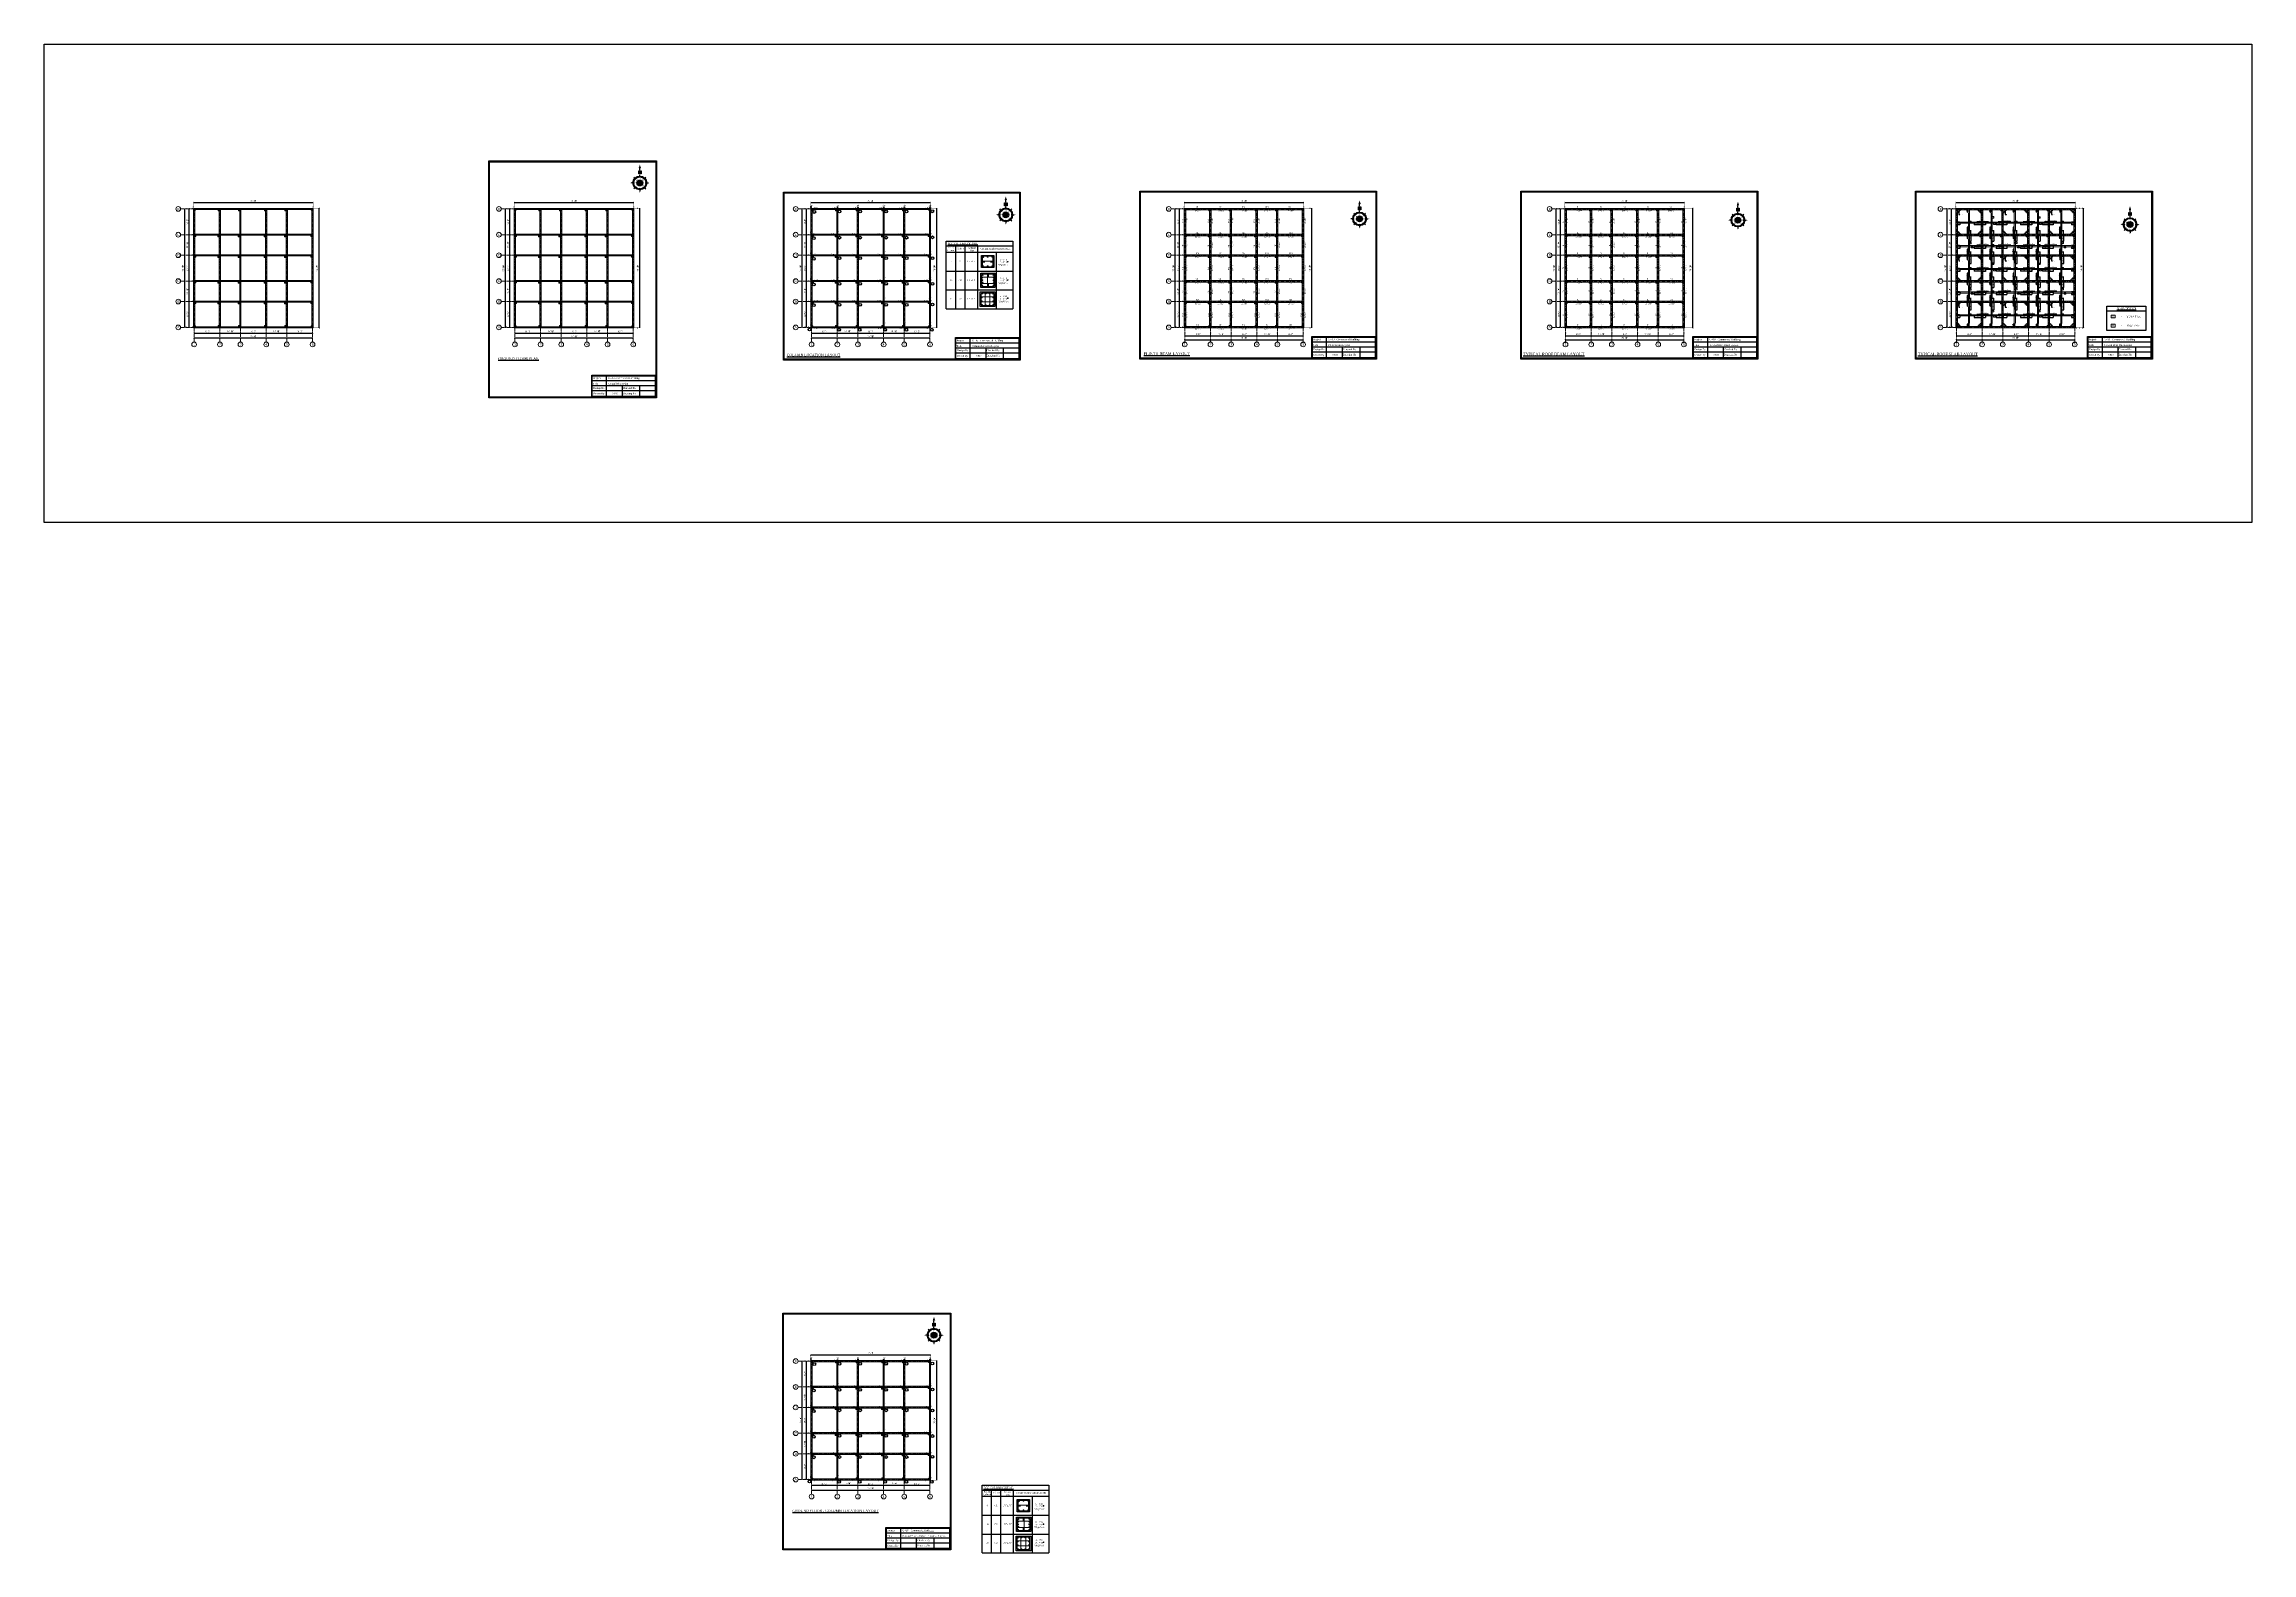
# Model space of a CAD drawing. Header units: feet. Extents: x 36263 to 96584, y 7663 to 35885.
# Drawn here: x 36263 to 53144, y 7663 to 19198 of the extents above; entities outside this region: 12.
import ezdxf
from ezdxf import colors
from ezdxf.entities.mleader import LeaderData, LeaderLine
from ezdxf.enums import TextEntityAlignment as Align
from ezdxf.math import Vec2, Vec3

# ---------------------------------------------------------------- set-up
doc = ezdxf.new("R2010")
doc.units = ezdxf.units.FT
for name, pattern in [('CENTER', [2, 1.25, -0.25, 0.25, -0.25]), ('DOT2', [0.125, 0, -0.125]), ('HIDDEN', [0.375, 0.25, -0.125])]:
    doc.linetypes.add(name, pattern=pattern)
for name, color, linetype in [('0_TEXT', 1, 'Continuous'), ('3', 3, 'Continuous'), ('DIM', 1, 'Continuous'), ('reinf', 8, 'Continuous'), ('ST DIM', 11, 'Continuous'), ('ST TABLE', 2, 'Continuous'), ('ST TEX', 3, 'Continuous')]:
    doc.layers.add(name, color=color, linetype=linetype)
for name, color, linetype, lineweight in [('Column', 1, 'Continuous', 15), ('Dimension', 2, 'Continuous', 9), ('Hatch', 9, 'Continuous', 9), ('ST Beam', 7, 'Continuous', 20), ('ST GRIDS', 6, 'CENTER', 9), ('ST REINF', 1, 'Continuous', 35), ('Wall', 3, 'Continuous', 13)]:
    doc.layers.add(name, color=color, linetype=linetype, lineweight=lineweight)
doc.styles.add('RomanS', font='times.ttf')
doc.styles.get("Standard").update_dxf_attribs({"font": 'arial.ttf'})
doc.dimstyles.new('1-1', dxfattribs={"dimtxt": 9, "dimasz": 5, "dimexe": 6, "dimexo": 6, "dimgap": 3, "dimtad": 1, "dimdec": 1, "dimzin": 0, "dimdsep": 46, "dimlunit": 4, "dimtxsty": 'RomanS', "dimblk": 'ARCHTICK', "dimcen": 0.09, "dimclrd": 256, "dimclre": 256, "dimclrt": 3, "dimadec": 0, "dimazin": 0, "dimtfac": 0.6, "dimtdec": 1, "dimtix": 1, "dimtofl": 0, "dimtmove": 1, "dimatfit": 0, "dimfxl": 1, "dimtolj": 1, "dimtzin": 0, "dimarcsym": 0})
pattern_1 = [(315, (40.4056, 0), (2.24506403, 2.24506403), [])]
pattern_2 = [(315, (31.4056, 9), (2.24506403, 2.24506403), [])]
pattern_3 = [(315, (31.4056, 0), (2.24506403, 2.24506403), [])]
pattern_4 = [(315, (2309.4924, 0), (2.24506403, 2.24506403), [])]
pattern_5 = [(315, (2300.4924, 9), (2.24506403, 2.24506403), [])]
pattern_6 = [(315, (2300.4924, 0), (2.24506403, 2.24506403), [])]
pattern_7 = [(315, (5162.533, 0), (2.24506403, 2.24506403), [])]
pattern_8 = [(315, (5153.533, 9), (2.24506403, 2.24506403), [])]
pattern_9 = [(315, (5153.533, 0), (2.24506403, 2.24506403), [])]
pattern_10 = [(315, (-2412.0592, 0), (2.24506403, 2.24506403), [])]
pattern_11 = [(315, (-2421.0592, 9), (2.24506403, 2.24506403), [])]
pattern_12 = [(315, (-2421.0592, 0), (2.24506403, 2.24506403), [])]
pattern_13 = [(315, (8074.0535, 0), (2.24506403, 2.24506403), [])]
pattern_14 = [(315, (8065.0535, 9), (2.24506403, 2.24506403), [])]
pattern_15 = [(315, (8065.0535, 0), (2.24506403, 2.24506403), [])]
pattern_16 = [(315, (11062.9767, 0), (2.24506403, 2.24506403), [])]
pattern_17 = [(315, (11053.9767, 9), (2.24506403, 2.24506403), [])]
pattern_18 = [(315, (11053.9767, 0), (2.24506403, 2.24506403), [])]
pattern_19 = [(315, (2309.4924, -8809.8485), (2.24506403, 2.24506403), [])]
pattern_20 = [(315, (2300.4924, -8800.8485), (2.24506403, 2.24506403), [])]
pattern_21 = [(315, (2300.4924, -8809.8485), (2.24506403, 2.24506403), [])]
pattern_22 = [(315, (1199.8667, -8300.8826), (0.898025612, 0.898025612), [])]
pattern_23 = [(315, (2454.0972, -7734.1184), (0.870186818, 0.870186818), [])]
pattern_24 = [(315, (1189.8738, -8445.3118), (0.898025612, 0.898025612), [])]
pattern_25 = [(315, (906.4243, -8445.3118), (0.898025612, 0.898025612), [])]
pattern_26 = [(315, (925.8517, 1211.4126), (0.898025612, 0.898025612), [])]
pattern_27 = [(315, (2180.0822, 1778.1768), (0.870186818, 0.870186818), [])]
pattern_28 = [(315, (632.4093, 1066.9835), (0.898025612, 0.898025612), [])]
pattern_29 = [(315, (915.8589, 1066.9835), (0.898025612, 0.898025612), [])]

# ---------------------------------------------------------------- blocks, each defined once
blk = doc.blocks.new('_ArchTick')
at = {"color": 0, "const_width": 0.15}
blk.add_lwpolyline([(-0.5, -0.5), (0.5, 0.5)], dxfattribs=at)
blk = doc.blocks.new('*D2')
at = {"layer": 'Defpoints', "color": 0, "ltscale": 10, "transparency": 16777216}
for p in [(39823, 17938), (39862, 17938), (39862, 17741)]:
    blk.add_point(p, dxfattribs=at)
at = {"layer": 'ST DIM', "linetype": 'DOT2', "lineweight": -2, "ltscale": 10, "transparency": 16777216}
for p, q in [((39856, 17938), (39817, 17938)), ((39856, 17741), (39817, 17741))]:
    blk.add_line(p, q, dxfattribs=at)
at = {"layer": 'ST DIM', "lineweight": -2, "ltscale": 10, "transparency": 16777216}
blk.add_line((39823, 17741), (39823, 17938), dxfattribs=at)
at = {"layer": 'ST DIM', "lineweight": -2, "ltscale": 10, "transparency": 16777216, "xscale": 3, "yscale": 3, "zscale": 3}
for p, rotation in [((39823, 17938), 90), ((39823, 17741), 270)]:
    blk.add_blockref('_ArchTick', p, dxfattribs=dict(at, rotation=rotation))
at = {"layer": 'ST DIM', "color": 3, "lineweight": 13, "ltscale": 10, "transparency": 16777216, "insert": (39811, 17840), "char_height": 12, "attachment_point": 5, "rotation": 90, "style": 'RomanS'}
blk.add_mtext('\\A1;16\'-5"', dxfattribs=at)
blk = doc.blocks.new('*D7')
at = {"layer": 'Defpoints', "color": 0, "ltscale": 10, "transparency": 16777216}
for p in [(39823, 17741), (39862, 17741), (39862, 17584)]:
    blk.add_point(p, dxfattribs=at)
at = {"layer": 'ST DIM', "linetype": 'DOT2', "lineweight": -2, "ltscale": 10, "transparency": 16777216}
for p, q in [((39856, 17741), (39817, 17741)), ((39856, 17584), (39817, 17584))]:
    blk.add_line(p, q, dxfattribs=at)
at = {"layer": 'ST DIM', "lineweight": -2, "ltscale": 10, "transparency": 16777216}
blk.add_line((39823, 17584), (39823, 17741), dxfattribs=at)
at = {"layer": 'ST DIM', "lineweight": -2, "ltscale": 10, "transparency": 16777216, "xscale": 3, "yscale": 3, "zscale": 3}
for p, rotation in [((39823, 17741), 90), ((39823, 17584), 270)]:
    blk.add_blockref('_ArchTick', p, dxfattribs=dict(at, rotation=rotation))
at = {"layer": 'ST DIM', "color": 3, "lineweight": 13, "ltscale": 10, "transparency": 16777216, "insert": (39809, 17663), "char_height": 12, "attachment_point": 5, "rotation": 90, "style": 'RomanS'}
blk.add_mtext('\\A1;13\'-1{\\H0.6x;\\S1/2;}"', dxfattribs=at)
blk = doc.blocks.new('*D8')
at = {"layer": 'Defpoints', "color": 0, "ltscale": 10, "transparency": 16777216}
for p in [(39823, 17584), (39862, 17584), (39862, 17387)]:
    blk.add_point(p, dxfattribs=at)
at = {"layer": 'ST DIM', "linetype": 'DOT2', "lineweight": -2, "ltscale": 10, "transparency": 16777216}
for p, q in [((39856, 17584), (39817, 17584)), ((39856, 17387), (39817, 17387))]:
    blk.add_line(p, q, dxfattribs=at)
at = {"layer": 'ST DIM', "lineweight": -2, "ltscale": 10, "transparency": 16777216}
blk.add_line((39823, 17387), (39823, 17584), dxfattribs=at)
at = {"layer": 'ST DIM', "lineweight": -2, "ltscale": 10, "transparency": 16777216, "xscale": 3, "yscale": 3, "zscale": 3}
for p, rotation in [((39823, 17584), 90), ((39823, 17387), 270)]:
    blk.add_blockref('_ArchTick', p, dxfattribs=dict(at, rotation=rotation))
at = {"layer": 'ST DIM', "color": 3, "lineweight": 13, "ltscale": 10, "transparency": 16777216, "insert": (39811, 17485), "char_height": 12, "attachment_point": 5, "rotation": 90, "style": 'RomanS'}
blk.add_mtext('\\A1;16\'-5"', dxfattribs=at)
blk = doc.blocks.new('*D9')
at = {"layer": 'Defpoints', "color": 0, "ltscale": 10, "transparency": 16777216}
for p in [(39823, 17387), (39862, 17387), (39862, 17230)]:
    blk.add_point(p, dxfattribs=at)
at = {"layer": 'ST DIM', "linetype": 'DOT2', "lineweight": -2, "ltscale": 10, "transparency": 16777216}
for p, q in [((39856, 17387), (39817, 17387)), ((39856, 17230), (39817, 17230))]:
    blk.add_line(p, q, dxfattribs=at)
at = {"layer": 'ST DIM', "lineweight": -2, "ltscale": 10, "transparency": 16777216}
blk.add_line((39823, 17230), (39823, 17387), dxfattribs=at)
at = {"layer": 'ST DIM', "lineweight": -2, "ltscale": 10, "transparency": 16777216, "xscale": 3, "yscale": 3, "zscale": 3}
for p, rotation in [((39823, 17387), 90), ((39823, 17230), 270)]:
    blk.add_blockref('_ArchTick', p, dxfattribs=dict(at, rotation=rotation))
at = {"layer": 'ST DIM', "color": 3, "lineweight": 13, "ltscale": 10, "transparency": 16777216, "insert": (39809, 17308), "char_height": 12, "attachment_point": 5, "rotation": 90, "style": 'RomanS'}
blk.add_mtext('\\A1;13\'-1{\\H0.6x;\\S1/2;}"', dxfattribs=at)
blk = doc.blocks.new('*D10')
at = {"layer": 'Defpoints', "color": 0, "ltscale": 10, "transparency": 16777216}
for p in [(39823, 17230), (39862, 17230), (39862, 17033)]:
    blk.add_point(p, dxfattribs=at)
at = {"layer": 'ST DIM', "linetype": 'DOT2', "lineweight": -2, "ltscale": 10, "transparency": 16777216}
for p, q in [((39856, 17230), (39817, 17230)), ((39856, 17033), (39817, 17033))]:
    blk.add_line(p, q, dxfattribs=at)
at = {"layer": 'ST DIM', "lineweight": -2, "ltscale": 10, "transparency": 16777216}
blk.add_line((39823, 17033), (39823, 17230), dxfattribs=at)
at = {"layer": 'ST DIM', "lineweight": -2, "ltscale": 10, "transparency": 16777216, "xscale": 3, "yscale": 3, "zscale": 3}
for p, rotation in [((39823, 17230), 90), ((39823, 17033), 270)]:
    blk.add_blockref('_ArchTick', p, dxfattribs=dict(at, rotation=rotation))
at = {"layer": 'ST DIM', "color": 3, "lineweight": 13, "ltscale": 10, "transparency": 16777216, "insert": (39811, 17131), "char_height": 12, "attachment_point": 5, "rotation": 90, "style": 'RomanS'}
blk.add_mtext('\\A1;16\'-5"', dxfattribs=at)
blk = doc.blocks.new('*D11')
at = {"layer": 'Defpoints', "color": 0, "ltscale": 10, "transparency": 16777216}
for p in [(39862, 17019), (40059, 17019), (40059, 16989)]:
    blk.add_point(p, dxfattribs=at)
at = {"layer": 'ST DIM', "linetype": 'DOT2', "lineweight": -2, "ltscale": 10, "transparency": 16777216}
for p, q in [((39862, 17013), (39862, 16983)), ((40059, 17013), (40059, 16983))]:
    blk.add_line(p, q, dxfattribs=at)
at = {"layer": 'ST DIM', "lineweight": -2, "ltscale": 10, "transparency": 16777216}
blk.add_line((39862, 16989), (40059, 16989), dxfattribs=at)
at = {"layer": 'ST DIM', "lineweight": -2, "ltscale": 10, "transparency": 16777216, "xscale": 3, "yscale": 3, "zscale": 3, "rotation": 180}
blk.add_blockref('_ArchTick', (39862, 16989), dxfattribs=at)
at = {"layer": 'ST DIM', "lineweight": -2, "ltscale": 10, "transparency": 16777216, "xscale": 3, "yscale": 3, "zscale": 3}
blk.add_blockref('_ArchTick', (40059, 16989), dxfattribs=at)
at = {"layer": 'ST DIM', "color": 3, "lineweight": 13, "ltscale": 10, "transparency": 16777216, "insert": (39960, 17001), "char_height": 12, "attachment_point": 5, "style": 'RomanS'}
blk.add_mtext('\\A1;16\'-5"', dxfattribs=at)
blk = doc.blocks.new('*D12')
at = {"layer": 'Defpoints', "color": 0, "ltscale": 10, "transparency": 16777216}
for p in [(40059, 17019), (40216, 17019), (40216, 16989)]:
    blk.add_point(p, dxfattribs=at)
at = {"layer": 'ST DIM', "linetype": 'DOT2', "lineweight": -2, "ltscale": 10, "transparency": 16777216}
for p, q in [((40059, 17013), (40059, 16983)), ((40216, 17013), (40216, 16983))]:
    blk.add_line(p, q, dxfattribs=at)
at = {"layer": 'ST DIM', "lineweight": -2, "ltscale": 10, "transparency": 16777216}
blk.add_line((40059, 16989), (40216, 16989), dxfattribs=at)
at = {"layer": 'ST DIM', "lineweight": -2, "ltscale": 10, "transparency": 16777216, "xscale": 3, "yscale": 3, "zscale": 3, "rotation": 180}
blk.add_blockref('_ArchTick', (40059, 16989), dxfattribs=at)
at = {"layer": 'ST DIM', "lineweight": -2, "ltscale": 10, "transparency": 16777216, "xscale": 3, "yscale": 3, "zscale": 3}
blk.add_blockref('_ArchTick', (40216, 16989), dxfattribs=at)
at = {"layer": 'ST DIM', "color": 3, "lineweight": 13, "ltscale": 10, "transparency": 16777216, "insert": (40137, 17004), "char_height": 12, "attachment_point": 5, "style": 'RomanS'}
blk.add_mtext('\\A1;13\'-1{\\H0.6x;\\S1/2;}"', dxfattribs=at)
blk = doc.blocks.new('*D13')
at = {"layer": 'Defpoints', "color": 0, "ltscale": 10, "transparency": 16777216}
for p in [(40216, 17019), (40413, 17019), (40413, 16989)]:
    blk.add_point(p, dxfattribs=at)
at = {"layer": 'ST DIM', "linetype": 'DOT2', "lineweight": -2, "ltscale": 10, "transparency": 16777216}
for p, q in [((40216, 17013), (40216, 16983)), ((40413, 17013), (40413, 16983))]:
    blk.add_line(p, q, dxfattribs=at)
at = {"layer": 'ST DIM', "lineweight": -2, "ltscale": 10, "transparency": 16777216}
blk.add_line((40216, 16989), (40413, 16989), dxfattribs=at)
at = {"layer": 'ST DIM', "lineweight": -2, "ltscale": 10, "transparency": 16777216, "xscale": 3, "yscale": 3, "zscale": 3, "rotation": 180}
blk.add_blockref('_ArchTick', (40216, 16989), dxfattribs=at)
at = {"layer": 'ST DIM', "lineweight": -2, "ltscale": 10, "transparency": 16777216, "xscale": 3, "yscale": 3, "zscale": 3}
blk.add_blockref('_ArchTick', (40413, 16989), dxfattribs=at)
at = {"layer": 'ST DIM', "color": 3, "lineweight": 13, "ltscale": 10, "transparency": 16777216, "insert": (40314, 17001), "char_height": 12, "attachment_point": 5, "style": 'RomanS'}
blk.add_mtext('\\A1;16\'-5"', dxfattribs=at)
blk = doc.blocks.new('*D14')
at = {"layer": 'Defpoints', "color": 0, "ltscale": 10, "transparency": 16777216}
for p in [(40413, 17019), (40570, 17019), (40570, 16989)]:
    blk.add_point(p, dxfattribs=at)
at = {"layer": 'ST DIM', "linetype": 'DOT2', "lineweight": -2, "ltscale": 10, "transparency": 16777216}
for p, q in [((40413, 17013), (40413, 16983)), ((40570, 17013), (40570, 16983))]:
    blk.add_line(p, q, dxfattribs=at)
at = {"layer": 'ST DIM', "lineweight": -2, "ltscale": 10, "transparency": 16777216}
blk.add_line((40413, 16989), (40570, 16989), dxfattribs=at)
at = {"layer": 'ST DIM', "lineweight": -2, "ltscale": 10, "transparency": 16777216, "xscale": 3, "yscale": 3, "zscale": 3, "rotation": 180}
blk.add_blockref('_ArchTick', (40413, 16989), dxfattribs=at)
at = {"layer": 'ST DIM', "lineweight": -2, "ltscale": 10, "transparency": 16777216, "xscale": 3, "yscale": 3, "zscale": 3}
blk.add_blockref('_ArchTick', (40570, 16989), dxfattribs=at)
at = {"layer": 'ST DIM', "color": 3, "lineweight": 13, "ltscale": 10, "transparency": 16777216, "insert": (40492, 17004), "char_height": 12, "attachment_point": 5, "style": 'RomanS'}
blk.add_mtext('\\A1;13\'-1{\\H0.6x;\\S1/2;}"', dxfattribs=at)
blk = doc.blocks.new('*D15')
at = {"layer": 'Defpoints', "color": 0, "ltscale": 10, "transparency": 16777216}
for p in [(40570, 17019), (40767, 17019), (40767, 16989)]:
    blk.add_point(p, dxfattribs=at)
at = {"layer": 'ST DIM', "linetype": 'DOT2', "lineweight": -2, "ltscale": 10, "transparency": 16777216}
for p, q in [((40570, 17013), (40570, 16983)), ((40767, 17013), (40767, 16983))]:
    blk.add_line(p, q, dxfattribs=at)
at = {"layer": 'ST DIM', "lineweight": -2, "ltscale": 10, "transparency": 16777216}
blk.add_line((40570, 16989), (40767, 16989), dxfattribs=at)
at = {"layer": 'ST DIM', "lineweight": -2, "ltscale": 10, "transparency": 16777216, "xscale": 3, "yscale": 3, "zscale": 3, "rotation": 180}
blk.add_blockref('_ArchTick', (40570, 16989), dxfattribs=at)
at = {"layer": 'ST DIM', "lineweight": -2, "ltscale": 10, "transparency": 16777216, "xscale": 3, "yscale": 3, "zscale": 3}
blk.add_blockref('_ArchTick', (40767, 16989), dxfattribs=at)
at = {"layer": 'ST DIM', "color": 3, "lineweight": 13, "ltscale": 10, "transparency": 16777216, "insert": (40669, 17001), "char_height": 12, "attachment_point": 5, "style": 'RomanS'}
blk.add_mtext('\\A1;16\'-5"', dxfattribs=at)
blk = doc.blocks.new('*D33')
at = {"layer": 'Defpoints', "color": 0, "ltscale": 10, "transparency": 16777216}
for p in [(39857, 17943), (40772, 17987), (40772, 17943)]:
    blk.add_point(p, dxfattribs=at)
at = {"layer": 'ST DIM', "linetype": 'DOT2', "lineweight": -2, "ltscale": 10, "transparency": 16777216}
for p, q in [((39857, 17949), (39857, 17993)), ((40772, 17949), (40772, 17993))]:
    blk.add_line(p, q, dxfattribs=at)
at = {"layer": 'ST DIM', "lineweight": -2, "ltscale": 10, "transparency": 16777216}
blk.add_line((39857, 17987), (40772, 17987), dxfattribs=at)
at = {"layer": 'ST DIM', "lineweight": -2, "ltscale": 10, "transparency": 16777216, "xscale": 3, "yscale": 3, "zscale": 3, "rotation": 180}
blk.add_blockref('_ArchTick', (39857, 17987), dxfattribs=at)
at = {"layer": 'ST DIM', "lineweight": -2, "ltscale": 10, "transparency": 16777216, "xscale": 3, "yscale": 3, "zscale": 3}
blk.add_blockref('_ArchTick', (40772, 17987), dxfattribs=at)
at = {"layer": 'ST DIM', "color": 3, "lineweight": 13, "ltscale": 10, "transparency": 16777216, "insert": (40314, 18001), "char_height": 12, "attachment_point": 5, "style": 'RomanS'}
blk.add_mtext('\\A1;76\'-2{\\H0.6x;\\S1/2;}"', dxfattribs=at)
blk = doc.blocks.new('*D34')
at = {"layer": 'Defpoints', "color": 0, "ltscale": 10, "transparency": 16777216}
for p in [(40772, 17943), (40772, 17028), (40816, 17028)]:
    blk.add_point(p, dxfattribs=at)
at = {"layer": 'ST DIM', "linetype": 'DOT2', "lineweight": -2, "ltscale": 10, "transparency": 16777216}
for p, q in [((40778, 17943), (40822, 17943)), ((40778, 17028), (40822, 17028))]:
    blk.add_line(p, q, dxfattribs=at)
at = {"layer": 'ST DIM', "lineweight": -2, "ltscale": 10, "transparency": 16777216}
blk.add_line((40816, 17943), (40816, 17028), dxfattribs=at)
at = {"layer": 'ST DIM', "lineweight": -2, "ltscale": 10, "transparency": 16777216, "xscale": 3, "yscale": 3, "zscale": 3}
for p, rotation in [((40816, 17943), 90), ((40816, 17028), 270)]:
    blk.add_blockref('_ArchTick', p, dxfattribs=dict(at, rotation=rotation))
at = {"layer": 'ST DIM', "color": 3, "lineweight": 13, "ltscale": 10, "transparency": 16777216, "insert": (40802, 17486), "char_height": 12, "attachment_point": 5, "rotation": 90, "style": 'RomanS'}
blk.add_mtext('\\A1;76\'-2{\\H0.6x;\\S1/2;}"', dxfattribs=at)
blk = doc.blocks.new('*D36')
at = {"layer": 'Defpoints', "color": 0, "ltscale": 10, "transparency": 16777216}
for p in [(39862, 16920), (40767, 16952), (40767, 16920)]:
    blk.add_point(p, dxfattribs=at)
at = {"layer": 'ST DIM', "linetype": 'DOT2', "lineweight": -2, "ltscale": 10, "transparency": 16777216}
for p, q in [((39862, 16926), (39862, 16958)), ((40767, 16926), (40767, 16958))]:
    blk.add_line(p, q, dxfattribs=at)
at = {"layer": 'ST DIM', "lineweight": -2, "ltscale": 10, "transparency": 16777216}
blk.add_line((39862, 16952), (40767, 16952), dxfattribs=at)
at = {"layer": 'ST DIM', "lineweight": -2, "ltscale": 10, "transparency": 16777216, "xscale": 3, "yscale": 3, "zscale": 3, "rotation": 180}
blk.add_blockref('_ArchTick', (39862, 16952), dxfattribs=at)
at = {"layer": 'ST DIM', "lineweight": -2, "ltscale": 10, "transparency": 16777216, "xscale": 3, "yscale": 3, "zscale": 3}
blk.add_blockref('_ArchTick', (40767, 16952), dxfattribs=at)
at = {"layer": 'ST DIM', "color": 3, "lineweight": 13, "ltscale": 10, "transparency": 16777216, "insert": (40315, 16966), "char_height": 12, "attachment_point": 5, "style": 'RomanS'}
blk.add_mtext('\\A1;75\'-5{\\H0.6x;\\S1/2;}"', dxfattribs=at)
blk = doc.blocks.new('*D37')
at = {"layer": 'Defpoints', "color": 0, "ltscale": 10, "transparency": 16777216}
for p in [(39790, 17938), (39823, 17938), (39823, 17033)]:
    blk.add_point(p, dxfattribs=at)
at = {"layer": 'ST DIM', "linetype": 'DOT2', "lineweight": -2, "ltscale": 10, "transparency": 16777216}
for p, q in [((39817, 17938), (39784, 17938)), ((39817, 17033), (39784, 17033))]:
    blk.add_line(p, q, dxfattribs=at)
at = {"layer": 'ST DIM', "lineweight": -2, "ltscale": 10, "transparency": 16777216}
blk.add_line((39790, 17033), (39790, 17938), dxfattribs=at)
at = {"layer": 'ST DIM', "lineweight": -2, "ltscale": 10, "transparency": 16777216, "xscale": 3, "yscale": 3, "zscale": 3}
for p, rotation in [((39790, 17938), 90), ((39790, 17033), 270)]:
    blk.add_blockref('_ArchTick', p, dxfattribs=dict(at, rotation=rotation))
at = {"layer": 'ST DIM', "color": 3, "lineweight": 13, "ltscale": 10, "transparency": 16777216, "insert": (39776, 17486), "char_height": 12, "attachment_point": 5, "rotation": 90, "style": 'RomanS'}
blk.add_mtext('\\A1;75\'-5{\\H0.6x;\\S1/2;}"', dxfattribs=at)
blk = doc.blocks.new('upnorth')
at = {"linetype": 'ByBlock', "lineweight": -2}
h = blk.add_hatch(color=0, dxfattribs=at)
h.paths.add_polyline_path([(-8405.4, -28927), (-8405.4, -28930.4, 1), (-8405.4, -28869.7), (-8405.4, -28873, -1)])
h.paths.add_polyline_path([(-8405.4, -28890.9), (-8405.4, -28887.1, 1), (-8405.4, -28913), (-8405.4, -28909.2, -1)])
at = {"color": 0, "linetype": 'ByBlock', "lineweight": -2}
for p, q in [((-8435.7, -28900), (-8442.1, -28900)), ((-8426.8, -28878.6), (-8431.4, -28874.1)), ((-8414.6, -28900), (-8396.2, -28900)), ((-8396.2, -28900), (-8414.6, -28900)), ((-8411.9, -28906.5), (-8398.9, -28893.5)), ((-8398.9, -28906.5), (-8411.9, -28893.5)), ((-8398.9, -28893.5), (-8411.9, -28906.5)), ((-8411.9, -28893.5), (-8398.9, -28906.5)), ((-8405.4, -28843.8), (-8405.4, -28836.3)), ((-8405.4, -28869.7), (-8405.4, -28863.3)), ((-8405.4, -28869.7), (-8405.4, -28873)), ((-8405.4, -28890.9), (-8405.4, -28887.1)), ((-8405.4, -28909.2), (-8405.4, -28890.9)), ((-8405.4, -28890.9), (-8405.4, -28909.2)), ((-8405.4, -28909.2), (-8405.4, -28913)), ((-8384, -28878.6), (-8379.4, -28874.1)), ((-8375.1, -28900), (-8368.7, -28900)), ((-8426.8, -28921.5), (-8431.4, -28926)), ((-8405.4, -28930.4), (-8405.4, -28927)), ((-8405.4, -28930.4), (-8405.4, -28936.8)), ((-8384, -28921.5), (-8379.4, -28926))]:
    blk.add_line(p, q, dxfattribs=at)
blk.add_lwpolyline([(-8410.5, -28860.1), (-8410.5, -28846.5), (-8407.8, -28846.5), (-8402.3, -28854.7), (-8402.3, -28846.5), (-8399.6, -28846.5), (-8399.6, -28860.1), (-8402.3, -28860.1), (-8407.8, -28852), (-8407.8, -28860.1)], close=True, dxfattribs=at)
for radius in [30.3, 27, 13, 9.17]:
    blk.add_circle((-8405.4, -28900), radius, dxfattribs=at)
for points in [[(-8448.6, -28900), (-8441.1, -28897.9), (-8442.1, -28900)], [(-8441.1, -28902.2), (-8442.1, -28900), (-8448.6, -28900)], [(-8432.4, -28900), (-8428.1, -28895.7), (-8428.1, -28904.4)], [(-8424.5, -28880.9), (-8418.4, -28880.9), (-8424.5, -28887)], [(-8424.5, -28919.1), (-8424.5, -28913), (-8418.4, -28919.1)], [(-8405.4, -28819), (-8410.8, -28834.1), (-8405.4, -28836.3)], [(-8405.4, -28873), (-8401.1, -28877.3), (-8409.7, -28877.3)], [(-8405.4, -28836.3), (-8400, -28834.1), (-8405.4, -28819)], [(-8386.3, -28880.9), (-8386.3, -28887), (-8392.4, -28880.9)], [(-8386.3, -28919.1), (-8392.4, -28919.1), (-8386.3, -28913)], [(-8378.4, -28900), (-8382.7, -28904.4), (-8382.7, -28895.7)], [(-8369.7, -28897.9), (-8368.7, -28900), (-8362.2, -28900)], [(-8362.2, -28900), (-8369.7, -28902.2), (-8368.7, -28900)], [(-8405.4, -28927), (-8409.7, -28922.7), (-8401.1, -28922.7)], [(-8405.4, -28943.2), (-8407.6, -28935.7), (-8405.4, -28936.8)], [(-8403.2, -28935.7), (-8405.4, -28936.8), (-8405.4, -28943.2)]]:
    blk.add_solid(points, dxfattribs=at)
at = {"color": 0, "linetype": 'ByBlock', "lineweight": -2, "style": 'RomanS'}
for s, p in [('W', (-8424.6, -28902)), ('N', (-8404.9, -28881.9)), ('E', (-8385.9, -28901.8)), ('S', (-8405.6, -28920.5))]:
    blk.add_text(s, height=3.24, dxfattribs=at).set_placement(p, align=Align.CENTER)
for s, rotation, p in [('NW', 45, (-8418.1, -28888.8)), ('SW', 135, (-8418.2, -28913.1)), ('SE', 225, (-8392.7, -28912.6)), ('NE', 315, (-8392.1, -28887.8))]:
    blk.add_text(s, height=3.24, rotation=rotation, dxfattribs=at).set_placement(p, align=Align.CENTER)
blk = doc.blocks.new('*D127')
at = {"layer": 'Defpoints', "color": 0, "ltscale": 10, "transparency": 16777216}
for p in [(42092, 17938), (42131, 17938), (42131, 17741)]:
    blk.add_point(p, dxfattribs=at)
at = {"layer": 'ST DIM', "linetype": 'DOT2', "lineweight": -2, "ltscale": 10, "transparency": 16777216}
for p, q in [((42125, 17938), (42086, 17938)), ((42125, 17741), (42086, 17741))]:
    blk.add_line(p, q, dxfattribs=at)
at = {"layer": 'ST DIM', "lineweight": -2, "ltscale": 10, "transparency": 16777216}
blk.add_line((42092, 17741), (42092, 17938), dxfattribs=at)
at = {"layer": 'ST DIM', "lineweight": -2, "ltscale": 10, "transparency": 16777216, "xscale": 3, "yscale": 3, "zscale": 3}
for p, rotation in [((42092, 17938), 90), ((42092, 17741), 270)]:
    blk.add_blockref('_ArchTick', p, dxfattribs=dict(at, rotation=rotation))
at = {"layer": 'ST DIM', "color": 3, "lineweight": 13, "ltscale": 10, "transparency": 16777216, "insert": (42080, 17840), "char_height": 12, "attachment_point": 5, "rotation": 90, "style": 'RomanS'}
blk.add_mtext('\\A1;16\'-5"', dxfattribs=at)
blk = doc.blocks.new('*D133')
at = {"layer": 'Defpoints', "color": 0, "ltscale": 10, "transparency": 16777216}
for p in [(42092, 17741), (42131, 17741), (42131, 17584)]:
    blk.add_point(p, dxfattribs=at)
at = {"layer": 'ST DIM', "linetype": 'DOT2', "lineweight": -2, "ltscale": 10, "transparency": 16777216}
for p, q in [((42125, 17741), (42086, 17741)), ((42125, 17584), (42086, 17584))]:
    blk.add_line(p, q, dxfattribs=at)
at = {"layer": 'ST DIM', "lineweight": -2, "ltscale": 10, "transparency": 16777216}
blk.add_line((42092, 17584), (42092, 17741), dxfattribs=at)
at = {"layer": 'ST DIM', "lineweight": -2, "ltscale": 10, "transparency": 16777216, "xscale": 3, "yscale": 3, "zscale": 3}
for p, rotation in [((42092, 17741), 90), ((42092, 17584), 270)]:
    blk.add_blockref('_ArchTick', p, dxfattribs=dict(at, rotation=rotation))
at = {"layer": 'ST DIM', "color": 3, "lineweight": 13, "ltscale": 10, "transparency": 16777216, "insert": (42078, 17663), "char_height": 12, "attachment_point": 5, "rotation": 90, "style": 'RomanS'}
blk.add_mtext('\\A1;13\'-1{\\H0.6x;\\S1/2;}"', dxfattribs=at)
blk = doc.blocks.new('*D134')
at = {"layer": 'Defpoints', "color": 0, "ltscale": 10, "transparency": 16777216}
for p in [(42092, 17584), (42131, 17584), (42131, 17387)]:
    blk.add_point(p, dxfattribs=at)
at = {"layer": 'ST DIM', "linetype": 'DOT2', "lineweight": -2, "ltscale": 10, "transparency": 16777216}
for p, q in [((42125, 17584), (42086, 17584)), ((42125, 17387), (42086, 17387))]:
    blk.add_line(p, q, dxfattribs=at)
at = {"layer": 'ST DIM', "lineweight": -2, "ltscale": 10, "transparency": 16777216}
blk.add_line((42092, 17387), (42092, 17584), dxfattribs=at)
at = {"layer": 'ST DIM', "lineweight": -2, "ltscale": 10, "transparency": 16777216, "xscale": 3, "yscale": 3, "zscale": 3}
for p, rotation in [((42092, 17584), 90), ((42092, 17387), 270)]:
    blk.add_blockref('_ArchTick', p, dxfattribs=dict(at, rotation=rotation))
at = {"layer": 'ST DIM', "color": 3, "lineweight": 13, "ltscale": 10, "transparency": 16777216, "insert": (42080, 17485), "char_height": 12, "attachment_point": 5, "rotation": 90, "style": 'RomanS'}
blk.add_mtext('\\A1;16\'-5"', dxfattribs=at)
blk = doc.blocks.new('*D135')
at = {"layer": 'Defpoints', "color": 0, "ltscale": 10, "transparency": 16777216}
for p in [(42092, 17387), (42131, 17387), (42131, 17230)]:
    blk.add_point(p, dxfattribs=at)
at = {"layer": 'ST DIM', "linetype": 'DOT2', "lineweight": -2, "ltscale": 10, "transparency": 16777216}
for p, q in [((42125, 17387), (42086, 17387)), ((42125, 17230), (42086, 17230))]:
    blk.add_line(p, q, dxfattribs=at)
at = {"layer": 'ST DIM', "lineweight": -2, "ltscale": 10, "transparency": 16777216}
blk.add_line((42092, 17230), (42092, 17387), dxfattribs=at)
at = {"layer": 'ST DIM', "lineweight": -2, "ltscale": 10, "transparency": 16777216, "xscale": 3, "yscale": 3, "zscale": 3}
for p, rotation in [((42092, 17387), 90), ((42092, 17230), 270)]:
    blk.add_blockref('_ArchTick', p, dxfattribs=dict(at, rotation=rotation))
at = {"layer": 'ST DIM', "color": 3, "lineweight": 13, "ltscale": 10, "transparency": 16777216, "insert": (42078, 17308), "char_height": 12, "attachment_point": 5, "rotation": 90, "style": 'RomanS'}
blk.add_mtext('\\A1;13\'-1{\\H0.6x;\\S1/2;}"', dxfattribs=at)
blk = doc.blocks.new('*D136')
at = {"layer": 'Defpoints', "color": 0, "ltscale": 10, "transparency": 16777216}
for p in [(42092, 17230), (42131, 17230), (42131, 17033)]:
    blk.add_point(p, dxfattribs=at)
at = {"layer": 'ST DIM', "linetype": 'DOT2', "lineweight": -2, "ltscale": 10, "transparency": 16777216}
for p, q in [((42125, 17230), (42086, 17230)), ((42125, 17033), (42086, 17033))]:
    blk.add_line(p, q, dxfattribs=at)
at = {"layer": 'ST DIM', "lineweight": -2, "ltscale": 10, "transparency": 16777216}
blk.add_line((42092, 17033), (42092, 17230), dxfattribs=at)
at = {"layer": 'ST DIM', "lineweight": -2, "ltscale": 10, "transparency": 16777216, "xscale": 3, "yscale": 3, "zscale": 3}
for p, rotation in [((42092, 17230), 90), ((42092, 17033), 270)]:
    blk.add_blockref('_ArchTick', p, dxfattribs=dict(at, rotation=rotation))
at = {"layer": 'ST DIM', "color": 3, "lineweight": 13, "ltscale": 10, "transparency": 16777216, "insert": (42080, 17131), "char_height": 12, "attachment_point": 5, "rotation": 90, "style": 'RomanS'}
blk.add_mtext('\\A1;16\'-5"', dxfattribs=at)
blk = doc.blocks.new('*D137')
at = {"layer": 'Defpoints', "color": 0, "ltscale": 10, "transparency": 16777216}
for p in [(42131, 17019), (42328, 17019), (42328, 16989)]:
    blk.add_point(p, dxfattribs=at)
at = {"layer": 'ST DIM', "linetype": 'DOT2', "lineweight": -2, "ltscale": 10, "transparency": 16777216}
for p, q in [((42131, 17013), (42131, 16983)), ((42328, 17013), (42328, 16983))]:
    blk.add_line(p, q, dxfattribs=at)
at = {"layer": 'ST DIM', "lineweight": -2, "ltscale": 10, "transparency": 16777216}
blk.add_line((42131, 16989), (42328, 16989), dxfattribs=at)
at = {"layer": 'ST DIM', "lineweight": -2, "ltscale": 10, "transparency": 16777216, "xscale": 3, "yscale": 3, "zscale": 3, "rotation": 180}
blk.add_blockref('_ArchTick', (42131, 16989), dxfattribs=at)
at = {"layer": 'ST DIM', "lineweight": -2, "ltscale": 10, "transparency": 16777216, "xscale": 3, "yscale": 3, "zscale": 3}
blk.add_blockref('_ArchTick', (42328, 16989), dxfattribs=at)
at = {"layer": 'ST DIM', "color": 3, "lineweight": 13, "ltscale": 10, "transparency": 16777216, "insert": (42229, 17001), "char_height": 12, "attachment_point": 5, "style": 'RomanS'}
blk.add_mtext('\\A1;16\'-5"', dxfattribs=at)
blk = doc.blocks.new('*D129')
at = {"layer": 'Defpoints', "color": 0, "ltscale": 10, "transparency": 16777216}
for p in [(42328, 17019), (42485, 17019), (42485, 16989)]:
    blk.add_point(p, dxfattribs=at)
at = {"layer": 'ST DIM', "linetype": 'DOT2', "lineweight": -2, "ltscale": 10, "transparency": 16777216}
for p, q in [((42328, 17013), (42328, 16983)), ((42485, 17013), (42485, 16983))]:
    blk.add_line(p, q, dxfattribs=at)
at = {"layer": 'ST DIM', "lineweight": -2, "ltscale": 10, "transparency": 16777216}
blk.add_line((42328, 16989), (42485, 16989), dxfattribs=at)
at = {"layer": 'ST DIM', "lineweight": -2, "ltscale": 10, "transparency": 16777216, "xscale": 3, "yscale": 3, "zscale": 3, "rotation": 180}
blk.add_blockref('_ArchTick', (42328, 16989), dxfattribs=at)
at = {"layer": 'ST DIM', "lineweight": -2, "ltscale": 10, "transparency": 16777216, "xscale": 3, "yscale": 3, "zscale": 3}
blk.add_blockref('_ArchTick', (42485, 16989), dxfattribs=at)
at = {"layer": 'ST DIM', "color": 3, "lineweight": 13, "ltscale": 10, "transparency": 16777216, "insert": (42406, 17004), "char_height": 12, "attachment_point": 5, "style": 'RomanS'}
blk.add_mtext('\\A1;13\'-1{\\H0.6x;\\S1/2;}"', dxfattribs=at)
blk = doc.blocks.new('*D130')
at = {"layer": 'Defpoints', "color": 0, "ltscale": 10, "transparency": 16777216}
for p in [(42485, 17019), (42682, 17019), (42682, 16989)]:
    blk.add_point(p, dxfattribs=at)
at = {"layer": 'ST DIM', "linetype": 'DOT2', "lineweight": -2, "ltscale": 10, "transparency": 16777216}
for p, q in [((42485, 17013), (42485, 16983)), ((42682, 17013), (42682, 16983))]:
    blk.add_line(p, q, dxfattribs=at)
at = {"layer": 'ST DIM', "lineweight": -2, "ltscale": 10, "transparency": 16777216}
blk.add_line((42485, 16989), (42682, 16989), dxfattribs=at)
at = {"layer": 'ST DIM', "lineweight": -2, "ltscale": 10, "transparency": 16777216, "xscale": 3, "yscale": 3, "zscale": 3, "rotation": 180}
blk.add_blockref('_ArchTick', (42485, 16989), dxfattribs=at)
at = {"layer": 'ST DIM', "lineweight": -2, "ltscale": 10, "transparency": 16777216, "xscale": 3, "yscale": 3, "zscale": 3}
blk.add_blockref('_ArchTick', (42682, 16989), dxfattribs=at)
at = {"layer": 'ST DIM', "color": 3, "lineweight": 13, "ltscale": 10, "transparency": 16777216, "insert": (42583, 17001), "char_height": 12, "attachment_point": 5, "style": 'RomanS'}
blk.add_mtext('\\A1;16\'-5"', dxfattribs=at)
blk = doc.blocks.new('*D131')
at = {"layer": 'Defpoints', "color": 0, "ltscale": 10, "transparency": 16777216}
for p in [(42682, 17019), (42839, 17019), (42839, 16989)]:
    blk.add_point(p, dxfattribs=at)
at = {"layer": 'ST DIM', "linetype": 'DOT2', "lineweight": -2, "ltscale": 10, "transparency": 16777216}
for p, q in [((42682, 17013), (42682, 16983)), ((42839, 17013), (42839, 16983))]:
    blk.add_line(p, q, dxfattribs=at)
at = {"layer": 'ST DIM', "lineweight": -2, "ltscale": 10, "transparency": 16777216}
blk.add_line((42682, 16989), (42839, 16989), dxfattribs=at)
at = {"layer": 'ST DIM', "lineweight": -2, "ltscale": 10, "transparency": 16777216, "xscale": 3, "yscale": 3, "zscale": 3, "rotation": 180}
blk.add_blockref('_ArchTick', (42682, 16989), dxfattribs=at)
at = {"layer": 'ST DIM', "lineweight": -2, "ltscale": 10, "transparency": 16777216, "xscale": 3, "yscale": 3, "zscale": 3}
blk.add_blockref('_ArchTick', (42839, 16989), dxfattribs=at)
at = {"layer": 'ST DIM', "color": 3, "lineweight": 13, "ltscale": 10, "transparency": 16777216, "insert": (42761, 17004), "char_height": 12, "attachment_point": 5, "style": 'RomanS'}
blk.add_mtext('\\A1;13\'-1{\\H0.6x;\\S1/2;}"', dxfattribs=at)
blk = doc.blocks.new('*D132')
at = {"layer": 'Defpoints', "color": 0, "ltscale": 10, "transparency": 16777216}
for p in [(42839, 17019), (43036, 17019), (43036, 16989)]:
    blk.add_point(p, dxfattribs=at)
at = {"layer": 'ST DIM', "linetype": 'DOT2', "lineweight": -2, "ltscale": 10, "transparency": 16777216}
for p, q in [((42839, 17013), (42839, 16983)), ((43036, 17013), (43036, 16983))]:
    blk.add_line(p, q, dxfattribs=at)
at = {"layer": 'ST DIM', "lineweight": -2, "ltscale": 10, "transparency": 16777216}
blk.add_line((42839, 16989), (43036, 16989), dxfattribs=at)
at = {"layer": 'ST DIM', "lineweight": -2, "ltscale": 10, "transparency": 16777216, "xscale": 3, "yscale": 3, "zscale": 3, "rotation": 180}
blk.add_blockref('_ArchTick', (42839, 16989), dxfattribs=at)
at = {"layer": 'ST DIM', "lineweight": -2, "ltscale": 10, "transparency": 16777216, "xscale": 3, "yscale": 3, "zscale": 3}
blk.add_blockref('_ArchTick', (43036, 16989), dxfattribs=at)
at = {"layer": 'ST DIM', "color": 3, "lineweight": 13, "ltscale": 10, "transparency": 16777216, "insert": (42938, 17001), "char_height": 12, "attachment_point": 5, "style": 'RomanS'}
blk.add_mtext('\\A1;16\'-5"', dxfattribs=at)
blk = doc.blocks.new('*D139')
at = {"layer": 'Defpoints', "color": 0, "ltscale": 10, "transparency": 16777216}
for p in [(42126, 17943), (43041, 17987), (43041, 17943)]:
    blk.add_point(p, dxfattribs=at)
at = {"layer": 'ST DIM', "linetype": 'DOT2', "lineweight": -2, "ltscale": 10, "transparency": 16777216}
for p, q in [((42126, 17949), (42126, 17993)), ((43041, 17949), (43041, 17993))]:
    blk.add_line(p, q, dxfattribs=at)
at = {"layer": 'ST DIM', "lineweight": -2, "ltscale": 10, "transparency": 16777216}
blk.add_line((42126, 17987), (43041, 17987), dxfattribs=at)
at = {"layer": 'ST DIM', "lineweight": -2, "ltscale": 10, "transparency": 16777216, "xscale": 3, "yscale": 3, "zscale": 3, "rotation": 180}
blk.add_blockref('_ArchTick', (42126, 17987), dxfattribs=at)
at = {"layer": 'ST DIM', "lineweight": -2, "ltscale": 10, "transparency": 16777216, "xscale": 3, "yscale": 3, "zscale": 3}
blk.add_blockref('_ArchTick', (43041, 17987), dxfattribs=at)
at = {"layer": 'ST DIM', "color": 3, "lineweight": 13, "ltscale": 10, "transparency": 16777216, "insert": (42583, 18001), "char_height": 12, "attachment_point": 5, "style": 'RomanS'}
blk.add_mtext('\\A1;76\'-2{\\H0.6x;\\S1/2;}"', dxfattribs=at)
blk = doc.blocks.new('*D140')
at = {"layer": 'Defpoints', "color": 0, "ltscale": 10, "transparency": 16777216}
for p in [(43041, 17943), (43041, 17028), (43085, 17028)]:
    blk.add_point(p, dxfattribs=at)
at = {"layer": 'ST DIM', "linetype": 'DOT2', "lineweight": -2, "ltscale": 10, "transparency": 16777216}
for p, q in [((43047, 17943), (43091, 17943)), ((43047, 17028), (43091, 17028))]:
    blk.add_line(p, q, dxfattribs=at)
at = {"layer": 'ST DIM', "lineweight": -2, "ltscale": 10, "transparency": 16777216}
blk.add_line((43085, 17943), (43085, 17028), dxfattribs=at)
at = {"layer": 'ST DIM', "lineweight": -2, "ltscale": 10, "transparency": 16777216, "xscale": 3, "yscale": 3, "zscale": 3}
for p, rotation in [((43085, 17943), 90), ((43085, 17028), 270)]:
    blk.add_blockref('_ArchTick', p, dxfattribs=dict(at, rotation=rotation))
at = {"layer": 'ST DIM', "color": 3, "lineweight": 13, "ltscale": 10, "transparency": 16777216, "insert": (43071, 17486), "char_height": 12, "attachment_point": 5, "rotation": 90, "style": 'RomanS'}
blk.add_mtext('\\A1;76\'-2{\\H0.6x;\\S1/2;}"', dxfattribs=at)
blk = doc.blocks.new('*D138')
at = {"layer": 'Defpoints', "color": 0, "ltscale": 10, "transparency": 16777216}
for p in [(42131, 16920), (43036, 16952), (43036, 16920)]:
    blk.add_point(p, dxfattribs=at)
at = {"layer": 'ST DIM', "linetype": 'DOT2', "lineweight": -2, "ltscale": 10, "transparency": 16777216}
for p, q in [((42131, 16926), (42131, 16958)), ((43036, 16926), (43036, 16958))]:
    blk.add_line(p, q, dxfattribs=at)
at = {"layer": 'ST DIM', "lineweight": -2, "ltscale": 10, "transparency": 16777216}
blk.add_line((42131, 16952), (43036, 16952), dxfattribs=at)
at = {"layer": 'ST DIM', "lineweight": -2, "ltscale": 10, "transparency": 16777216, "xscale": 3, "yscale": 3, "zscale": 3, "rotation": 180}
blk.add_blockref('_ArchTick', (42131, 16952), dxfattribs=at)
at = {"layer": 'ST DIM', "lineweight": -2, "ltscale": 10, "transparency": 16777216, "xscale": 3, "yscale": 3, "zscale": 3}
blk.add_blockref('_ArchTick', (43036, 16952), dxfattribs=at)
at = {"layer": 'ST DIM', "color": 3, "lineweight": 13, "ltscale": 10, "transparency": 16777216, "insert": (42584, 16966), "char_height": 12, "attachment_point": 5, "style": 'RomanS'}
blk.add_mtext('\\A1;75\'-5{\\H0.6x;\\S1/2;}"', dxfattribs=at)
blk = doc.blocks.new('*D128')
at = {"layer": 'Defpoints', "color": 0, "ltscale": 10, "transparency": 16777216}
for p in [(42059, 17938), (42092, 17938), (42092, 17033)]:
    blk.add_point(p, dxfattribs=at)
at = {"layer": 'ST DIM', "linetype": 'DOT2', "lineweight": -2, "ltscale": 10, "transparency": 16777216}
for p, q in [((42086, 17938), (42053, 17938)), ((42086, 17033), (42053, 17033))]:
    blk.add_line(p, q, dxfattribs=at)
at = {"layer": 'ST DIM', "lineweight": -2, "ltscale": 10, "transparency": 16777216}
blk.add_line((42059, 17033), (42059, 17938), dxfattribs=at)
at = {"layer": 'ST DIM', "lineweight": -2, "ltscale": 10, "transparency": 16777216, "xscale": 3, "yscale": 3, "zscale": 3}
for p, rotation in [((42059, 17938), 90), ((42059, 17033), 270)]:
    blk.add_blockref('_ArchTick', p, dxfattribs=dict(at, rotation=rotation))
at = {"layer": 'ST DIM', "color": 3, "lineweight": 13, "ltscale": 10, "transparency": 16777216, "insert": (42045, 17486), "char_height": 12, "attachment_point": 5, "rotation": 90, "style": 'RomanS'}
blk.add_mtext('\\A1;75\'-5{\\H0.6x;\\S1/2;}"', dxfattribs=at)
blk = doc.blocks.new('*D185')
at = {"layer": 'Defpoints', "color": 0, "ltscale": 10, "transparency": 16777216}
for p in [(42328, 17943), (42332, 17946), (42332, 17943)]:
    blk.add_point(p, dxfattribs=at)
at = {"layer": 'ST DIM', "lineweight": -2, "ltscale": 10, "transparency": 16777216}
for p, q in [((42328, 17946), (42325, 17946)), ((42328, 17949), (42328, 17952)), ((42332, 17949), (42332, 17952)), ((42332, 17946), (42335, 17946))]:
    blk.add_line(p, q, dxfattribs=at)
at = {"layer": 'ST DIM', "lineweight": -2, "ltscale": 10, "transparency": 16777216, "xscale": 3, "yscale": 3, "zscale": 3}
blk.add_blockref('_ArchTick', (42328, 17946), dxfattribs=at)
at = {"layer": 'ST DIM', "lineweight": -2, "ltscale": 10, "transparency": 16777216, "xscale": 3, "yscale": 3, "zscale": 3, "rotation": 180}
blk.add_blockref('_ArchTick', (42332, 17946), dxfattribs=at)
at = {"layer": 'ST DIM', "color": 3, "lineweight": 13, "ltscale": 10, "transparency": 16777216, "insert": (42330, 17960), "char_height": 12, "attachment_point": 5, "style": 'RomanS'}
blk.add_mtext('\\A1;4{\\H0.6x;\\S1/2;}"', dxfattribs=at)
blk = doc.blocks.new('*D186')
at = {"layer": 'Defpoints', "color": 0, "ltscale": 10, "transparency": 16777216}
for p in [(42485, 17943), (42490, 17947), (42490, 17943)]:
    blk.add_point(p, dxfattribs=at)
at = {"layer": 'ST DIM', "lineweight": -2, "ltscale": 10, "transparency": 16777216}
for p, q in [((42485, 17947), (42482, 17947)), ((42485, 17949), (42485, 17953)), ((42490, 17949), (42490, 17953)), ((42490, 17947), (42493, 17947))]:
    blk.add_line(p, q, dxfattribs=at)
at = {"layer": 'ST DIM', "lineweight": -2, "ltscale": 10, "transparency": 16777216, "xscale": 3, "yscale": 3, "zscale": 3}
blk.add_blockref('_ArchTick', (42485, 17947), dxfattribs=at)
at = {"layer": 'ST DIM', "lineweight": -2, "ltscale": 10, "transparency": 16777216, "xscale": 3, "yscale": 3, "zscale": 3, "rotation": 180}
blk.add_blockref('_ArchTick', (42490, 17947), dxfattribs=at)
at = {"layer": 'ST DIM', "color": 3, "lineweight": 13, "ltscale": 10, "transparency": 16777216, "insert": (42487, 17962), "char_height": 12, "attachment_point": 5, "style": 'RomanS'}
blk.add_mtext('\\A1;4{\\H0.6x;\\S1/2;}"', dxfattribs=at)
blk = doc.blocks.new('*D187')
at = {"layer": 'Defpoints', "color": 0, "ltscale": 10, "transparency": 16777216}
for p in [(42682, 17943), (42686, 17947), (42686, 17943)]:
    blk.add_point(p, dxfattribs=at)
at = {"layer": 'ST DIM', "lineweight": -2, "ltscale": 10, "transparency": 16777216}
for p, q in [((42682, 17947), (42679, 17947)), ((42682, 17949), (42682, 17953)), ((42686, 17949), (42686, 17953)), ((42686, 17947), (42689, 17947))]:
    blk.add_line(p, q, dxfattribs=at)
at = {"layer": 'ST DIM', "lineweight": -2, "ltscale": 10, "transparency": 16777216, "xscale": 3, "yscale": 3, "zscale": 3}
blk.add_blockref('_ArchTick', (42682, 17947), dxfattribs=at)
at = {"layer": 'ST DIM', "lineweight": -2, "ltscale": 10, "transparency": 16777216, "xscale": 3, "yscale": 3, "zscale": 3, "rotation": 180}
blk.add_blockref('_ArchTick', (42686, 17947), dxfattribs=at)
at = {"layer": 'ST DIM', "color": 3, "lineweight": 13, "ltscale": 10, "transparency": 16777216, "insert": (42684, 17962), "char_height": 12, "attachment_point": 5, "style": 'RomanS'}
blk.add_mtext('\\A1;4{\\H0.6x;\\S1/2;}"', dxfattribs=at)
blk = doc.blocks.new('*D181')
at = {"layer": 'Defpoints', "color": 0, "ltscale": 10, "transparency": 16777216}
for p in [(42839, 17943), (42844, 17947), (42844, 17943)]:
    blk.add_point(p, dxfattribs=at)
at = {"layer": 'ST DIM', "lineweight": -2, "ltscale": 10, "transparency": 16777216}
for p, q in [((42839, 17947), (42836, 17947)), ((42839, 17949), (42839, 17953)), ((42844, 17949), (42844, 17953)), ((42844, 17947), (42847, 17947))]:
    blk.add_line(p, q, dxfattribs=at)
at = {"layer": 'ST DIM', "lineweight": -2, "ltscale": 10, "transparency": 16777216, "xscale": 3, "yscale": 3, "zscale": 3}
blk.add_blockref('_ArchTick', (42839, 17947), dxfattribs=at)
at = {"layer": 'ST DIM', "lineweight": -2, "ltscale": 10, "transparency": 16777216, "xscale": 3, "yscale": 3, "zscale": 3, "rotation": 180}
blk.add_blockref('_ArchTick', (42844, 17947), dxfattribs=at)
at = {"layer": 'ST DIM', "color": 3, "lineweight": 13, "ltscale": 10, "transparency": 16777216, "insert": (42842, 17962), "char_height": 12, "attachment_point": 5, "style": 'RomanS'}
blk.add_mtext('\\A1;4{\\H0.6x;\\S1/2;}"', dxfattribs=at)
blk = doc.blocks.new('*D182')
at = {"layer": 'Defpoints', "color": 0, "ltscale": 10, "transparency": 16777216}
for p in [(43036, 17943), (43041, 17947), (43041, 17943)]:
    blk.add_point(p, dxfattribs=at)
at = {"layer": 'ST DIM', "lineweight": -2, "ltscale": 10, "transparency": 16777216}
for p, q in [((43036, 17947), (43033, 17947)), ((43036, 17949), (43036, 17953)), ((43041, 17949), (43041, 17953)), ((43041, 17947), (43044, 17947))]:
    blk.add_line(p, q, dxfattribs=at)
at = {"layer": 'ST DIM', "lineweight": -2, "ltscale": 10, "transparency": 16777216, "xscale": 3, "yscale": 3, "zscale": 3}
blk.add_blockref('_ArchTick', (43036, 17947), dxfattribs=at)
at = {"layer": 'ST DIM', "lineweight": -2, "ltscale": 10, "transparency": 16777216, "xscale": 3, "yscale": 3, "zscale": 3, "rotation": 180}
blk.add_blockref('_ArchTick', (43041, 17947), dxfattribs=at)
at = {"layer": 'ST DIM', "color": 3, "lineweight": 13, "ltscale": 10, "transparency": 16777216, "insert": (43038, 17962), "char_height": 12, "attachment_point": 5, "style": 'RomanS'}
blk.add_mtext('\\A1;4{\\H0.6x;\\S1/2;}"', dxfattribs=at)
blk = doc.blocks.new('*D183')
at = {"layer": 'Defpoints', "color": 0, "ltscale": 10, "transparency": 16777216}
for p in [(42126, 17943), (42131, 17946), (42131, 17943)]:
    blk.add_point(p, dxfattribs=at)
at = {"layer": 'ST DIM', "lineweight": -2, "ltscale": 10, "transparency": 16777216}
for p, q in [((42126, 17946), (42123, 17946)), ((42126, 17949), (42126, 17952)), ((42131, 17949), (42131, 17952)), ((42131, 17946), (42134, 17946))]:
    blk.add_line(p, q, dxfattribs=at)
at = {"layer": 'ST DIM', "lineweight": -2, "ltscale": 10, "transparency": 16777216, "xscale": 3, "yscale": 3, "zscale": 3}
blk.add_blockref('_ArchTick', (42126, 17946), dxfattribs=at)
at = {"layer": 'ST DIM', "lineweight": -2, "ltscale": 10, "transparency": 16777216, "xscale": 3, "yscale": 3, "zscale": 3, "rotation": 180}
blk.add_blockref('_ArchTick', (42131, 17946), dxfattribs=at)
at = {"layer": 'ST DIM', "color": 3, "lineweight": 13, "ltscale": 10, "transparency": 16777216, "insert": (42129, 17960), "char_height": 12, "attachment_point": 5, "style": 'RomanS'}
blk.add_mtext('\\A1;4{\\H0.6x;\\S1/2;}"', dxfattribs=at)
blk = doc.blocks.new('*D184')
at = {"layer": 'Defpoints', "color": 0, "ltscale": 10, "transparency": 16777216}
for p in [(42312, 17938), (42314, 17943), (42314, 17938)]:
    blk.add_point(p, dxfattribs=at)
at = {"layer": 'ST DIM', "lineweight": -2, "ltscale": 10, "transparency": 16777216}
for p, q in [((42308, 17943), (42306, 17943)), ((42308, 17938), (42306, 17938)), ((42312, 17943), (42312, 17946)), ((42312, 17938), (42312, 17935))]:
    blk.add_line(p, q, dxfattribs=at)
at = {"layer": 'ST DIM', "lineweight": -2, "ltscale": 10, "transparency": 16777216, "xscale": 3, "yscale": 3, "zscale": 3}
for p, rotation in [((42312, 17943), 270), ((42312, 17938), 90)]:
    blk.add_blockref('_ArchTick', p, dxfattribs=dict(at, rotation=rotation))
at = {"layer": 'ST DIM', "color": 3, "lineweight": 13, "ltscale": 10, "transparency": 16777216, "insert": (42297, 17940), "char_height": 12, "attachment_point": 5, "rotation": 90, "style": 'RomanS'}
blk.add_mtext('\\A1;4{\\H0.6x;\\S1/2;}"', dxfattribs=at)
blk = doc.blocks.new('*D188')
at = {"layer": 'Defpoints', "color": 0, "ltscale": 10, "transparency": 16777216}
for p in [(42144, 17943), (42169, 17938), (42169, 17938)]:
    blk.add_point(p, dxfattribs=at)
at = {"layer": 'ST DIM', "lineweight": -2, "ltscale": 10, "transparency": 16777216}
for p, q in [((42150, 17943), (42175, 17943)), ((42169, 17943), (42169, 17946)), ((42169, 17938), (42169, 17935)), ((42175, 17938), (42175, 17938))]:
    blk.add_line(p, q, dxfattribs=at)
at = {"layer": 'ST DIM', "lineweight": -2, "ltscale": 10, "transparency": 16777216, "xscale": 3, "yscale": 3, "zscale": 3}
for p, rotation in [((42169, 17943), 270), ((42169, 17938), 90)]:
    blk.add_blockref('_ArchTick', p, dxfattribs=dict(at, rotation=rotation))
at = {"layer": 'ST DIM', "color": 3, "lineweight": 13, "ltscale": 10, "transparency": 16777216, "insert": (42154, 17940), "char_height": 12, "attachment_point": 5, "rotation": 90, "style": 'RomanS'}
blk.add_mtext('\\A1;4{\\H0.6x;\\S1/2;}"', dxfattribs=at)
blk = doc.blocks.new('*D177')
at = {"layer": 'Defpoints', "color": 0, "ltscale": 10, "transparency": 16777216}
for p in [(42469, 17938), (42472, 17943), (42472, 17938)]:
    blk.add_point(p, dxfattribs=at)
at = {"layer": 'ST DIM', "lineweight": -2, "ltscale": 10, "transparency": 16777216}
for p, q in [((42466, 17943), (42463, 17943)), ((42466, 17938), (42463, 17938)), ((42469, 17943), (42469, 17946)), ((42469, 17938), (42469, 17935))]:
    blk.add_line(p, q, dxfattribs=at)
at = {"layer": 'ST DIM', "lineweight": -2, "ltscale": 10, "transparency": 16777216, "xscale": 3, "yscale": 3, "zscale": 3}
for p, rotation in [((42469, 17943), 270), ((42469, 17938), 90)]:
    blk.add_blockref('_ArchTick', p, dxfattribs=dict(at, rotation=rotation))
at = {"layer": 'ST DIM', "color": 3, "lineweight": 13, "ltscale": 10, "transparency": 16777216, "insert": (42455, 17940), "char_height": 12, "attachment_point": 5, "rotation": 90, "style": 'RomanS'}
blk.add_mtext('\\A1;4{\\H0.6x;\\S1/2;}"', dxfattribs=at)
blk = doc.blocks.new('*D178')
at = {"layer": 'Defpoints', "color": 0, "ltscale": 10, "transparency": 16777216}
for p in [(42666, 17938), (42668, 17943), (42668, 17938)]:
    blk.add_point(p, dxfattribs=at)
at = {"layer": 'ST DIM', "lineweight": -2, "ltscale": 10, "transparency": 16777216}
for p, q in [((42662, 17943), (42660, 17943)), ((42662, 17938), (42660, 17938)), ((42666, 17943), (42666, 17946)), ((42666, 17938), (42666, 17935))]:
    blk.add_line(p, q, dxfattribs=at)
at = {"layer": 'ST DIM', "lineweight": -2, "ltscale": 10, "transparency": 16777216, "xscale": 3, "yscale": 3, "zscale": 3}
for p, rotation in [((42666, 17943), 270), ((42666, 17938), 90)]:
    blk.add_blockref('_ArchTick', p, dxfattribs=dict(at, rotation=rotation))
at = {"layer": 'ST DIM', "color": 3, "lineweight": 13, "ltscale": 10, "transparency": 16777216, "insert": (42652, 17940), "char_height": 12, "attachment_point": 5, "rotation": 90, "style": 'RomanS'}
blk.add_mtext('\\A1;4{\\H0.6x;\\S1/2;}"', dxfattribs=at)
blk = doc.blocks.new('*D179')
at = {"layer": 'Defpoints', "color": 0, "ltscale": 10, "transparency": 16777216}
for p in [(42824, 17938), (42826, 17943), (42826, 17938)]:
    blk.add_point(p, dxfattribs=at)
at = {"layer": 'ST DIM', "lineweight": -2, "ltscale": 10, "transparency": 16777216}
for p, q in [((42820, 17943), (42818, 17943)), ((42820, 17938), (42818, 17938)), ((42824, 17943), (42824, 17946)), ((42824, 17938), (42824, 17935))]:
    blk.add_line(p, q, dxfattribs=at)
at = {"layer": 'ST DIM', "lineweight": -2, "ltscale": 10, "transparency": 16777216, "xscale": 3, "yscale": 3, "zscale": 3}
for p, rotation in [((42824, 17943), 270), ((42824, 17938), 90)]:
    blk.add_blockref('_ArchTick', p, dxfattribs=dict(at, rotation=rotation))
at = {"layer": 'ST DIM', "color": 3, "lineweight": 13, "ltscale": 10, "transparency": 16777216, "insert": (42809, 17940), "char_height": 12, "attachment_point": 5, "rotation": 90, "style": 'RomanS'}
blk.add_mtext('\\A1;4{\\H0.6x;\\S1/2;}"', dxfattribs=at)
blk = doc.blocks.new('*D180')
at = {"layer": 'Defpoints', "color": 0, "ltscale": 10, "transparency": 16777216}
for p in [(43020, 17938), (43023, 17943), (43023, 17938)]:
    blk.add_point(p, dxfattribs=at)
at = {"layer": 'ST DIM', "lineweight": -2, "ltscale": 10, "transparency": 16777216}
for p, q in [((43017, 17943), (43014, 17943)), ((43017, 17938), (43014, 17938)), ((43020, 17943), (43020, 17946)), ((43020, 17938), (43020, 17935))]:
    blk.add_line(p, q, dxfattribs=at)
at = {"layer": 'ST DIM', "lineweight": -2, "ltscale": 10, "transparency": 16777216, "xscale": 3, "yscale": 3, "zscale": 3}
for p, rotation in [((43020, 17943), 270), ((43020, 17938), 90)]:
    blk.add_blockref('_ArchTick', p, dxfattribs=dict(at, rotation=rotation))
at = {"layer": 'ST DIM', "color": 3, "lineweight": 13, "ltscale": 10, "transparency": 16777216, "insert": (43006, 17940), "char_height": 12, "attachment_point": 5, "rotation": 90, "style": 'RomanS'}
blk.add_mtext('\\A1;4{\\H0.6x;\\S1/2;}"', dxfattribs=at)
blk = doc.blocks.new('*D165')
at = {"layer": 'Defpoints', "color": 0, "ltscale": 10, "transparency": 16777216}
for p in [(42126, 17746), (42131, 17749), (42131, 17746)]:
    blk.add_point(p, dxfattribs=at)
at = {"layer": 'ST DIM', "lineweight": -2, "ltscale": 10, "transparency": 16777216}
for p, q in [((42126, 17749), (42123, 17749)), ((42126, 17752), (42126, 17755)), ((42131, 17752), (42131, 17755)), ((42131, 17749), (42134, 17749))]:
    blk.add_line(p, q, dxfattribs=at)
at = {"layer": 'ST DIM', "lineweight": -2, "ltscale": 10, "transparency": 16777216, "xscale": 3, "yscale": 3, "zscale": 3}
blk.add_blockref('_ArchTick', (42126, 17749), dxfattribs=at)
at = {"layer": 'ST DIM', "lineweight": -2, "ltscale": 10, "transparency": 16777216, "xscale": 3, "yscale": 3, "zscale": 3, "rotation": 180}
blk.add_blockref('_ArchTick', (42131, 17749), dxfattribs=at)
at = {"layer": 'ST DIM', "color": 3, "lineweight": 13, "ltscale": 10, "transparency": 16777216, "insert": (42129, 17763), "char_height": 12, "attachment_point": 5, "style": 'RomanS'}
blk.add_mtext('\\A1;4{\\H0.6x;\\S1/2;}"', dxfattribs=at)
blk = doc.blocks.new('*D166')
at = {"layer": 'Defpoints', "color": 0, "ltscale": 10, "transparency": 16777216}
for p in [(42144, 17746), (42169, 17741), (42169, 17741)]:
    blk.add_point(p, dxfattribs=at)
at = {"layer": 'ST DIM', "lineweight": -2, "ltscale": 10, "transparency": 16777216}
for p, q in [((42150, 17746), (42175, 17746)), ((42169, 17746), (42169, 17749)), ((42169, 17741), (42169, 17738)), ((42175, 17741), (42175, 17741))]:
    blk.add_line(p, q, dxfattribs=at)
at = {"layer": 'ST DIM', "lineweight": -2, "ltscale": 10, "transparency": 16777216, "xscale": 3, "yscale": 3, "zscale": 3}
for p, rotation in [((42169, 17746), 270), ((42169, 17741), 90)]:
    blk.add_blockref('_ArchTick', p, dxfattribs=dict(at, rotation=rotation))
at = {"layer": 'ST DIM', "color": 3, "lineweight": 13, "ltscale": 10, "transparency": 16777216, "insert": (42154, 17744), "char_height": 12, "attachment_point": 5, "rotation": 90, "style": 'RomanS'}
blk.add_mtext('\\A1;4{\\H0.6x;\\S1/2;}"', dxfattribs=at)
blk = doc.blocks.new('*D167')
at = {"layer": 'Defpoints', "color": 0, "ltscale": 10, "transparency": 16777216}
for p in [(42328, 17746), (42332, 17749), (42332, 17746)]:
    blk.add_point(p, dxfattribs=at)
at = {"layer": 'ST DIM', "lineweight": -2, "ltscale": 10, "transparency": 16777216}
for p, q in [((42328, 17749), (42325, 17749)), ((42328, 17752), (42328, 17755)), ((42332, 17752), (42332, 17755)), ((42332, 17749), (42335, 17749))]:
    blk.add_line(p, q, dxfattribs=at)
at = {"layer": 'ST DIM', "lineweight": -2, "ltscale": 10, "transparency": 16777216, "xscale": 3, "yscale": 3, "zscale": 3}
blk.add_blockref('_ArchTick', (42328, 17749), dxfattribs=at)
at = {"layer": 'ST DIM', "lineweight": -2, "ltscale": 10, "transparency": 16777216, "xscale": 3, "yscale": 3, "zscale": 3, "rotation": 180}
blk.add_blockref('_ArchTick', (42332, 17749), dxfattribs=at)
at = {"layer": 'ST DIM', "color": 3, "lineweight": 13, "ltscale": 10, "transparency": 16777216, "insert": (42330, 17763), "char_height": 12, "attachment_point": 5, "style": 'RomanS'}
blk.add_mtext('\\A1;4{\\H0.6x;\\S1/2;}"', dxfattribs=at)
blk = doc.blocks.new('*D168')
at = {"layer": 'Defpoints', "color": 0, "ltscale": 10, "transparency": 16777216}
for p in [(42485, 17746), (42490, 17750), (42490, 17746)]:
    blk.add_point(p, dxfattribs=at)
at = {"layer": 'ST DIM', "lineweight": -2, "ltscale": 10, "transparency": 16777216}
for p, q in [((42485, 17750), (42482, 17750)), ((42485, 17752), (42485, 17756)), ((42490, 17752), (42490, 17756)), ((42490, 17750), (42493, 17750))]:
    blk.add_line(p, q, dxfattribs=at)
at = {"layer": 'ST DIM', "lineweight": -2, "ltscale": 10, "transparency": 16777216, "xscale": 3, "yscale": 3, "zscale": 3}
blk.add_blockref('_ArchTick', (42485, 17750), dxfattribs=at)
at = {"layer": 'ST DIM', "lineweight": -2, "ltscale": 10, "transparency": 16777216, "xscale": 3, "yscale": 3, "zscale": 3, "rotation": 180}
blk.add_blockref('_ArchTick', (42490, 17750), dxfattribs=at)
at = {"layer": 'ST DIM', "color": 3, "lineweight": 13, "ltscale": 10, "transparency": 16777216, "insert": (42487, 17765), "char_height": 12, "attachment_point": 5, "style": 'RomanS'}
blk.add_mtext('\\A1;4{\\H0.6x;\\S1/2;}"', dxfattribs=at)
blk = doc.blocks.new('*D169')
at = {"layer": 'Defpoints', "color": 0, "ltscale": 10, "transparency": 16777216}
for p in [(42682, 17746), (42686, 17751), (42686, 17746)]:
    blk.add_point(p, dxfattribs=at)
at = {"layer": 'ST DIM', "lineweight": -2, "ltscale": 10, "transparency": 16777216}
for p, q in [((42682, 17751), (42679, 17751)), ((42682, 17752), (42682, 17757)), ((42686, 17752), (42686, 17757)), ((42686, 17751), (42689, 17751))]:
    blk.add_line(p, q, dxfattribs=at)
at = {"layer": 'ST DIM', "lineweight": -2, "ltscale": 10, "transparency": 16777216, "xscale": 3, "yscale": 3, "zscale": 3}
blk.add_blockref('_ArchTick', (42682, 17751), dxfattribs=at)
at = {"layer": 'ST DIM', "lineweight": -2, "ltscale": 10, "transparency": 16777216, "xscale": 3, "yscale": 3, "zscale": 3, "rotation": 180}
blk.add_blockref('_ArchTick', (42686, 17751), dxfattribs=at)
at = {"layer": 'ST DIM', "color": 3, "lineweight": 13, "ltscale": 10, "transparency": 16777216, "insert": (42684, 17765), "char_height": 12, "attachment_point": 5, "style": 'RomanS'}
blk.add_mtext('\\A1;4{\\H0.6x;\\S1/2;}"', dxfattribs=at)
blk = doc.blocks.new('*D170')
at = {"layer": 'Defpoints', "color": 0, "ltscale": 10, "transparency": 16777216}
for p in [(42839, 17746), (42844, 17751), (42844, 17746)]:
    blk.add_point(p, dxfattribs=at)
at = {"layer": 'ST DIM', "lineweight": -2, "ltscale": 10, "transparency": 16777216}
for p, q in [((42839, 17751), (42836, 17751)), ((42839, 17752), (42839, 17757)), ((42844, 17752), (42844, 17757)), ((42844, 17751), (42847, 17751))]:
    blk.add_line(p, q, dxfattribs=at)
at = {"layer": 'ST DIM', "lineweight": -2, "ltscale": 10, "transparency": 16777216, "xscale": 3, "yscale": 3, "zscale": 3}
blk.add_blockref('_ArchTick', (42839, 17751), dxfattribs=at)
at = {"layer": 'ST DIM', "lineweight": -2, "ltscale": 10, "transparency": 16777216, "xscale": 3, "yscale": 3, "zscale": 3, "rotation": 180}
blk.add_blockref('_ArchTick', (42844, 17751), dxfattribs=at)
at = {"layer": 'ST DIM', "color": 3, "lineweight": 13, "ltscale": 10, "transparency": 16777216, "insert": (42842, 17765), "char_height": 12, "attachment_point": 5, "style": 'RomanS'}
blk.add_mtext('\\A1;4{\\H0.6x;\\S1/2;}"', dxfattribs=at)
blk = doc.blocks.new('*D171')
at = {"layer": 'Defpoints', "color": 0, "ltscale": 10, "transparency": 16777216}
for p in [(43036, 17746), (43041, 17751), (43041, 17746)]:
    blk.add_point(p, dxfattribs=at)
at = {"layer": 'ST DIM', "lineweight": -2, "ltscale": 10, "transparency": 16777216}
for p, q in [((43036, 17751), (43033, 17751)), ((43036, 17752), (43036, 17757)), ((43041, 17752), (43041, 17757)), ((43041, 17751), (43044, 17751))]:
    blk.add_line(p, q, dxfattribs=at)
at = {"layer": 'ST DIM', "lineweight": -2, "ltscale": 10, "transparency": 16777216, "xscale": 3, "yscale": 3, "zscale": 3}
blk.add_blockref('_ArchTick', (43036, 17751), dxfattribs=at)
at = {"layer": 'ST DIM', "lineweight": -2, "ltscale": 10, "transparency": 16777216, "xscale": 3, "yscale": 3, "zscale": 3, "rotation": 180}
blk.add_blockref('_ArchTick', (43041, 17751), dxfattribs=at)
at = {"layer": 'ST DIM', "color": 3, "lineweight": 13, "ltscale": 10, "transparency": 16777216, "insert": (43038, 17765), "char_height": 12, "attachment_point": 5, "style": 'RomanS'}
blk.add_mtext('\\A1;4{\\H0.6x;\\S1/2;}"', dxfattribs=at)
blk = doc.blocks.new('*D172')
at = {"layer": 'Defpoints', "color": 0, "ltscale": 10, "transparency": 16777216}
for p in [(42303, 17741), (42308, 17746), (42308, 17741)]:
    blk.add_point(p, dxfattribs=at)
at = {"layer": 'ST DIM', "lineweight": -2, "ltscale": 10, "transparency": 16777216}
for p, q in [((42302, 17746), (42297, 17746)), ((42302, 17741), (42297, 17741)), ((42303, 17746), (42303, 17749)), ((42303, 17741), (42303, 17738))]:
    blk.add_line(p, q, dxfattribs=at)
at = {"layer": 'ST DIM', "lineweight": -2, "ltscale": 10, "transparency": 16777216, "xscale": 3, "yscale": 3, "zscale": 3}
for p, rotation in [((42303, 17746), 270), ((42303, 17741), 90)]:
    blk.add_blockref('_ArchTick', p, dxfattribs=dict(at, rotation=rotation))
at = {"layer": 'ST DIM', "color": 3, "lineweight": 13, "ltscale": 10, "transparency": 16777216, "insert": (42288, 17744), "char_height": 12, "attachment_point": 5, "rotation": 90, "style": 'RomanS'}
blk.add_mtext('\\A1;4{\\H0.6x;\\S1/2;}"', dxfattribs=at)
blk = doc.blocks.new('*D173')
at = {"layer": 'Defpoints', "color": 0, "ltscale": 10, "transparency": 16777216}
for p in [(42462, 17741), (42464, 17746), (42464, 17741)]:
    blk.add_point(p, dxfattribs=at)
at = {"layer": 'ST DIM', "lineweight": -2, "ltscale": 10, "transparency": 16777216}
for p, q in [((42458, 17746), (42456, 17746)), ((42458, 17741), (42456, 17741)), ((42462, 17746), (42462, 17749)), ((42462, 17741), (42462, 17738))]:
    blk.add_line(p, q, dxfattribs=at)
at = {"layer": 'ST DIM', "lineweight": -2, "ltscale": 10, "transparency": 16777216, "xscale": 3, "yscale": 3, "zscale": 3}
for p, rotation in [((42462, 17746), 270), ((42462, 17741), 90)]:
    blk.add_blockref('_ArchTick', p, dxfattribs=dict(at, rotation=rotation))
at = {"layer": 'ST DIM', "color": 3, "lineweight": 13, "ltscale": 10, "transparency": 16777216, "insert": (42447, 17744), "char_height": 12, "attachment_point": 5, "rotation": 90, "style": 'RomanS'}
blk.add_mtext('\\A1;4{\\H0.6x;\\S1/2;}"', dxfattribs=at)
blk = doc.blocks.new('*D174')
at = {"layer": 'Defpoints', "color": 0, "ltscale": 10, "transparency": 16777216}
for p in [(42657, 17741), (42659, 17746), (42659, 17741)]:
    blk.add_point(p, dxfattribs=at)
at = {"layer": 'ST DIM', "lineweight": -2, "ltscale": 10, "transparency": 16777216}
for p, q in [((42653, 17746), (42651, 17746)), ((42653, 17741), (42651, 17741)), ((42657, 17746), (42657, 17749)), ((42657, 17741), (42657, 17738))]:
    blk.add_line(p, q, dxfattribs=at)
at = {"layer": 'ST DIM', "lineweight": -2, "ltscale": 10, "transparency": 16777216, "xscale": 3, "yscale": 3, "zscale": 3}
for p, rotation in [((42657, 17746), 270), ((42657, 17741), 90)]:
    blk.add_blockref('_ArchTick', p, dxfattribs=dict(at, rotation=rotation))
at = {"layer": 'ST DIM', "color": 3, "lineweight": 13, "ltscale": 10, "transparency": 16777216, "insert": (42642, 17744), "char_height": 12, "attachment_point": 5, "rotation": 90, "style": 'RomanS'}
blk.add_mtext('\\A1;4{\\H0.6x;\\S1/2;}"', dxfattribs=at)
blk = doc.blocks.new('*D175')
at = {"layer": 'Defpoints', "color": 0, "ltscale": 10, "transparency": 16777216}
for p in [(42814, 17741), (42816, 17746), (42816, 17741)]:
    blk.add_point(p, dxfattribs=at)
at = {"layer": 'ST DIM', "lineweight": -2, "ltscale": 10, "transparency": 16777216}
for p, q in [((42810, 17746), (42808, 17746)), ((42810, 17741), (42808, 17741)), ((42814, 17746), (42814, 17749)), ((42814, 17741), (42814, 17738))]:
    blk.add_line(p, q, dxfattribs=at)
at = {"layer": 'ST DIM', "lineweight": -2, "ltscale": 10, "transparency": 16777216, "xscale": 3, "yscale": 3, "zscale": 3}
for p, rotation in [((42814, 17746), 270), ((42814, 17741), 90)]:
    blk.add_blockref('_ArchTick', p, dxfattribs=dict(at, rotation=rotation))
at = {"layer": 'ST DIM', "color": 3, "lineweight": 13, "ltscale": 10, "transparency": 16777216, "insert": (42799, 17744), "char_height": 12, "attachment_point": 5, "rotation": 90, "style": 'RomanS'}
blk.add_mtext('\\A1;4{\\H0.6x;\\S1/2;}"', dxfattribs=at)
blk = doc.blocks.new('*D176')
at = {"layer": 'Defpoints', "color": 0, "ltscale": 10, "transparency": 16777216}
for p in [(43018, 17741), (43021, 17746), (43021, 17741)]:
    blk.add_point(p, dxfattribs=at)
at = {"layer": 'ST DIM', "lineweight": -2, "ltscale": 10, "transparency": 16777216}
for p, q in [((43015, 17746), (43012, 17746)), ((43015, 17741), (43012, 17741)), ((43018, 17746), (43018, 17749)), ((43018, 17741), (43018, 17738))]:
    blk.add_line(p, q, dxfattribs=at)
at = {"layer": 'ST DIM', "lineweight": -2, "ltscale": 10, "transparency": 16777216, "xscale": 3, "yscale": 3, "zscale": 3}
for p, rotation in [((43018, 17746), 270), ((43018, 17741), 90)]:
    blk.add_blockref('_ArchTick', p, dxfattribs=dict(at, rotation=rotation))
at = {"layer": 'ST DIM', "color": 3, "lineweight": 13, "ltscale": 10, "transparency": 16777216, "insert": (43004, 17744), "char_height": 12, "attachment_point": 5, "rotation": 90, "style": 'RomanS'}
blk.add_mtext('\\A1;4{\\H0.6x;\\S1/2;}"', dxfattribs=at)
blk = doc.blocks.new('*D141')
at = {"layer": 'Defpoints', "color": 0, "ltscale": 10, "transparency": 16777216}
for p in [(42126, 17588), (42131, 17591), (42131, 17588)]:
    blk.add_point(p, dxfattribs=at)
at = {"layer": 'ST DIM', "lineweight": -2, "ltscale": 10, "transparency": 16777216}
for p, q in [((42126, 17591), (42123, 17591)), ((42126, 17594), (42126, 17597)), ((42131, 17594), (42131, 17597)), ((42131, 17591), (42134, 17591))]:
    blk.add_line(p, q, dxfattribs=at)
at = {"layer": 'ST DIM', "lineweight": -2, "ltscale": 10, "transparency": 16777216, "xscale": 3, "yscale": 3, "zscale": 3}
blk.add_blockref('_ArchTick', (42126, 17591), dxfattribs=at)
at = {"layer": 'ST DIM', "lineweight": -2, "ltscale": 10, "transparency": 16777216, "xscale": 3, "yscale": 3, "zscale": 3, "rotation": 180}
blk.add_blockref('_ArchTick', (42131, 17591), dxfattribs=at)
at = {"layer": 'ST DIM', "color": 3, "lineweight": 13, "ltscale": 10, "transparency": 16777216, "insert": (42129, 17606), "char_height": 12, "attachment_point": 5, "style": 'RomanS'}
blk.add_mtext('\\A1;4{\\H0.6x;\\S1/2;}"', dxfattribs=at)
blk = doc.blocks.new('*D142')
at = {"layer": 'Defpoints', "color": 0, "ltscale": 10, "transparency": 16777216}
for p in [(42150, 17588), (42175, 17584), (42175, 17584)]:
    blk.add_point(p, dxfattribs=at)
at = {"layer": 'ST DIM', "lineweight": -2, "ltscale": 10, "transparency": 16777216}
for p, q in [((42156, 17588), (42181, 17588)), ((42175, 17588), (42175, 17591)), ((42175, 17584), (42175, 17581)), ((42181, 17584), (42181, 17584))]:
    blk.add_line(p, q, dxfattribs=at)
at = {"layer": 'ST DIM', "lineweight": -2, "ltscale": 10, "transparency": 16777216, "xscale": 3, "yscale": 3, "zscale": 3}
for p, rotation in [((42175, 17588), 270), ((42175, 17584), 90)]:
    blk.add_blockref('_ArchTick', p, dxfattribs=dict(at, rotation=rotation))
at = {"layer": 'ST DIM', "color": 3, "lineweight": 13, "ltscale": 10, "transparency": 16777216, "insert": (42160, 17586), "char_height": 12, "attachment_point": 5, "rotation": 90, "style": 'RomanS'}
blk.add_mtext('\\A1;4{\\H0.6x;\\S1/2;}"', dxfattribs=at)
blk = doc.blocks.new('*D143')
at = {"layer": 'Defpoints', "color": 0, "ltscale": 10, "transparency": 16777216}
for p in [(42328, 17588), (42332, 17591), (42332, 17588)]:
    blk.add_point(p, dxfattribs=at)
at = {"layer": 'ST DIM', "lineweight": -2, "ltscale": 10, "transparency": 16777216}
for p, q in [((42328, 17591), (42325, 17591)), ((42328, 17594), (42328, 17597)), ((42332, 17594), (42332, 17597)), ((42332, 17591), (42335, 17591))]:
    blk.add_line(p, q, dxfattribs=at)
at = {"layer": 'ST DIM', "lineweight": -2, "ltscale": 10, "transparency": 16777216, "xscale": 3, "yscale": 3, "zscale": 3}
blk.add_blockref('_ArchTick', (42328, 17591), dxfattribs=at)
at = {"layer": 'ST DIM', "lineweight": -2, "ltscale": 10, "transparency": 16777216, "xscale": 3, "yscale": 3, "zscale": 3, "rotation": 180}
blk.add_blockref('_ArchTick', (42332, 17591), dxfattribs=at)
at = {"layer": 'ST DIM', "color": 3, "lineweight": 13, "ltscale": 10, "transparency": 16777216, "insert": (42330, 17606), "char_height": 12, "attachment_point": 5, "style": 'RomanS'}
blk.add_mtext('\\A1;4{\\H0.6x;\\S1/2;}"', dxfattribs=at)
blk = doc.blocks.new('*D144')
at = {"layer": 'Defpoints', "color": 0, "ltscale": 10, "transparency": 16777216}
for p in [(42485, 17588), (42490, 17593), (42490, 17588)]:
    blk.add_point(p, dxfattribs=at)
at = {"layer": 'ST DIM', "lineweight": -2, "ltscale": 10, "transparency": 16777216}
for p, q in [((42485, 17593), (42482, 17593)), ((42485, 17594), (42485, 17599)), ((42490, 17594), (42490, 17599)), ((42490, 17593), (42493, 17593))]:
    blk.add_line(p, q, dxfattribs=at)
at = {"layer": 'ST DIM', "lineweight": -2, "ltscale": 10, "transparency": 16777216, "xscale": 3, "yscale": 3, "zscale": 3}
blk.add_blockref('_ArchTick', (42485, 17593), dxfattribs=at)
at = {"layer": 'ST DIM', "lineweight": -2, "ltscale": 10, "transparency": 16777216, "xscale": 3, "yscale": 3, "zscale": 3, "rotation": 180}
blk.add_blockref('_ArchTick', (42490, 17593), dxfattribs=at)
at = {"layer": 'ST DIM', "color": 3, "lineweight": 13, "ltscale": 10, "transparency": 16777216, "insert": (42487, 17607), "char_height": 12, "attachment_point": 5, "style": 'RomanS'}
blk.add_mtext('\\A1;4{\\H0.6x;\\S1/2;}"', dxfattribs=at)
blk = doc.blocks.new('*D145')
at = {"layer": 'Defpoints', "color": 0, "ltscale": 10, "transparency": 16777216}
for p in [(42682, 17588), (42686, 17593), (42686, 17588)]:
    blk.add_point(p, dxfattribs=at)
at = {"layer": 'ST DIM', "lineweight": -2, "ltscale": 10, "transparency": 16777216}
for p, q in [((42682, 17593), (42679, 17593)), ((42682, 17594), (42682, 17599)), ((42686, 17594), (42686, 17599)), ((42686, 17593), (42689, 17593))]:
    blk.add_line(p, q, dxfattribs=at)
at = {"layer": 'ST DIM', "lineweight": -2, "ltscale": 10, "transparency": 16777216, "xscale": 3, "yscale": 3, "zscale": 3}
blk.add_blockref('_ArchTick', (42682, 17593), dxfattribs=at)
at = {"layer": 'ST DIM', "lineweight": -2, "ltscale": 10, "transparency": 16777216, "xscale": 3, "yscale": 3, "zscale": 3, "rotation": 180}
blk.add_blockref('_ArchTick', (42686, 17593), dxfattribs=at)
at = {"layer": 'ST DIM', "color": 3, "lineweight": 13, "ltscale": 10, "transparency": 16777216, "insert": (42684, 17607), "char_height": 12, "attachment_point": 5, "style": 'RomanS'}
blk.add_mtext('\\A1;4{\\H0.6x;\\S1/2;}"', dxfattribs=at)
blk = doc.blocks.new('*D146')
at = {"layer": 'Defpoints', "color": 0, "ltscale": 10, "transparency": 16777216}
for p in [(42839, 17588), (42844, 17593), (42844, 17588)]:
    blk.add_point(p, dxfattribs=at)
at = {"layer": 'ST DIM', "lineweight": -2, "ltscale": 10, "transparency": 16777216}
for p, q in [((42839, 17593), (42836, 17593)), ((42839, 17594), (42839, 17599)), ((42844, 17594), (42844, 17599)), ((42844, 17593), (42847, 17593))]:
    blk.add_line(p, q, dxfattribs=at)
at = {"layer": 'ST DIM', "lineweight": -2, "ltscale": 10, "transparency": 16777216, "xscale": 3, "yscale": 3, "zscale": 3}
blk.add_blockref('_ArchTick', (42839, 17593), dxfattribs=at)
at = {"layer": 'ST DIM', "lineweight": -2, "ltscale": 10, "transparency": 16777216, "xscale": 3, "yscale": 3, "zscale": 3, "rotation": 180}
blk.add_blockref('_ArchTick', (42844, 17593), dxfattribs=at)
at = {"layer": 'ST DIM', "color": 3, "lineweight": 13, "ltscale": 10, "transparency": 16777216, "insert": (42842, 17607), "char_height": 12, "attachment_point": 5, "style": 'RomanS'}
blk.add_mtext('\\A1;4{\\H0.6x;\\S1/2;}"', dxfattribs=at)
blk = doc.blocks.new('*D147')
at = {"layer": 'Defpoints', "color": 0, "ltscale": 10, "transparency": 16777216}
for p in [(43036, 17588), (43041, 17593), (43041, 17588)]:
    blk.add_point(p, dxfattribs=at)
at = {"layer": 'ST DIM', "lineweight": -2, "ltscale": 10, "transparency": 16777216}
for p, q in [((43036, 17593), (43033, 17593)), ((43036, 17594), (43036, 17599)), ((43041, 17594), (43041, 17599)), ((43041, 17593), (43044, 17593))]:
    blk.add_line(p, q, dxfattribs=at)
at = {"layer": 'ST DIM', "lineweight": -2, "ltscale": 10, "transparency": 16777216, "xscale": 3, "yscale": 3, "zscale": 3}
blk.add_blockref('_ArchTick', (43036, 17593), dxfattribs=at)
at = {"layer": 'ST DIM', "lineweight": -2, "ltscale": 10, "transparency": 16777216, "xscale": 3, "yscale": 3, "zscale": 3, "rotation": 180}
blk.add_blockref('_ArchTick', (43041, 17593), dxfattribs=at)
at = {"layer": 'ST DIM', "color": 3, "lineweight": 13, "ltscale": 10, "transparency": 16777216, "insert": (43038, 17607), "char_height": 12, "attachment_point": 5, "style": 'RomanS'}
blk.add_mtext('\\A1;4{\\H0.6x;\\S1/2;}"', dxfattribs=at)
blk = doc.blocks.new('*D148')
at = {"layer": 'Defpoints', "color": 0, "ltscale": 10, "transparency": 16777216}
for p in [(42303, 17584), (42308, 17588), (42308, 17584)]:
    blk.add_point(p, dxfattribs=at)
at = {"layer": 'ST DIM', "lineweight": -2, "ltscale": 10, "transparency": 16777216}
for p, q in [((42302, 17588), (42297, 17588)), ((42302, 17584), (42297, 17584)), ((42303, 17588), (42303, 17591)), ((42303, 17584), (42303, 17581))]:
    blk.add_line(p, q, dxfattribs=at)
at = {"layer": 'ST DIM', "lineweight": -2, "ltscale": 10, "transparency": 16777216, "xscale": 3, "yscale": 3, "zscale": 3}
for p, rotation in [((42303, 17588), 270), ((42303, 17584), 90)]:
    blk.add_blockref('_ArchTick', p, dxfattribs=dict(at, rotation=rotation))
at = {"layer": 'ST DIM', "color": 3, "lineweight": 13, "ltscale": 10, "transparency": 16777216, "insert": (42288, 17586), "char_height": 12, "attachment_point": 5, "rotation": 90, "style": 'RomanS'}
blk.add_mtext('\\A1;4{\\H0.6x;\\S1/2;}"', dxfattribs=at)
blk = doc.blocks.new('*D149')
at = {"layer": 'Defpoints', "color": 0, "ltscale": 10, "transparency": 16777216}
for p in [(42460, 17584), (42462, 17588), (42462, 17584)]:
    blk.add_point(p, dxfattribs=at)
at = {"layer": 'ST DIM', "lineweight": -2, "ltscale": 10, "transparency": 16777216}
for p, q in [((42456, 17588), (42454, 17588)), ((42456, 17584), (42454, 17584)), ((42460, 17588), (42460, 17591)), ((42460, 17584), (42460, 17581))]:
    blk.add_line(p, q, dxfattribs=at)
at = {"layer": 'ST DIM', "lineweight": -2, "ltscale": 10, "transparency": 16777216, "xscale": 3, "yscale": 3, "zscale": 3}
for p, rotation in [((42460, 17588), 270), ((42460, 17584), 90)]:
    blk.add_blockref('_ArchTick', p, dxfattribs=dict(at, rotation=rotation))
at = {"layer": 'ST DIM', "color": 3, "lineweight": 13, "ltscale": 10, "transparency": 16777216, "insert": (42445, 17586), "char_height": 12, "attachment_point": 5, "rotation": 90, "style": 'RomanS'}
blk.add_mtext('\\A1;4{\\H0.6x;\\S1/2;}"', dxfattribs=at)
blk = doc.blocks.new('*D150')
at = {"layer": 'Defpoints', "color": 0, "ltscale": 10, "transparency": 16777216}
for p in [(42657, 17584), (42659, 17588), (42659, 17584)]:
    blk.add_point(p, dxfattribs=at)
at = {"layer": 'ST DIM', "lineweight": -2, "ltscale": 10, "transparency": 16777216}
for p, q in [((42653, 17588), (42651, 17588)), ((42653, 17584), (42651, 17584)), ((42657, 17588), (42657, 17591)), ((42657, 17584), (42657, 17581))]:
    blk.add_line(p, q, dxfattribs=at)
at = {"layer": 'ST DIM', "lineweight": -2, "ltscale": 10, "transparency": 16777216, "xscale": 3, "yscale": 3, "zscale": 3}
for p, rotation in [((42657, 17588), 270), ((42657, 17584), 90)]:
    blk.add_blockref('_ArchTick', p, dxfattribs=dict(at, rotation=rotation))
at = {"layer": 'ST DIM', "color": 3, "lineweight": 13, "ltscale": 10, "transparency": 16777216, "insert": (42642, 17586), "char_height": 12, "attachment_point": 5, "rotation": 90, "style": 'RomanS'}
blk.add_mtext('\\A1;4{\\H0.6x;\\S1/2;}"', dxfattribs=at)
blk = doc.blocks.new('*D151')
at = {"layer": 'Defpoints', "color": 0, "ltscale": 10, "transparency": 16777216}
for p in [(42814, 17584), (42816, 17588), (42816, 17584)]:
    blk.add_point(p, dxfattribs=at)
at = {"layer": 'ST DIM', "lineweight": -2, "ltscale": 10, "transparency": 16777216}
for p, q in [((42810, 17588), (42808, 17588)), ((42810, 17584), (42808, 17584)), ((42814, 17588), (42814, 17591)), ((42814, 17584), (42814, 17581))]:
    blk.add_line(p, q, dxfattribs=at)
at = {"layer": 'ST DIM', "lineweight": -2, "ltscale": 10, "transparency": 16777216, "xscale": 3, "yscale": 3, "zscale": 3}
for p, rotation in [((42814, 17588), 270), ((42814, 17584), 90)]:
    blk.add_blockref('_ArchTick', p, dxfattribs=dict(at, rotation=rotation))
at = {"layer": 'ST DIM', "color": 3, "lineweight": 13, "ltscale": 10, "transparency": 16777216, "insert": (42799, 17586), "char_height": 12, "attachment_point": 5, "rotation": 90, "style": 'RomanS'}
blk.add_mtext('\\A1;4{\\H0.6x;\\S1/2;}"', dxfattribs=at)
blk = doc.blocks.new('*D152')
at = {"layer": 'Defpoints', "color": 0, "ltscale": 10, "transparency": 16777216}
for p in [(43015, 17584), (43017, 17588), (43017, 17584)]:
    blk.add_point(p, dxfattribs=at)
at = {"layer": 'ST DIM', "lineweight": -2, "ltscale": 10, "transparency": 16777216}
for p, q in [((43011, 17588), (43009, 17588)), ((43011, 17584), (43009, 17584)), ((43015, 17588), (43015, 17591)), ((43015, 17584), (43015, 17581))]:
    blk.add_line(p, q, dxfattribs=at)
at = {"layer": 'ST DIM', "lineweight": -2, "ltscale": 10, "transparency": 16777216, "xscale": 3, "yscale": 3, "zscale": 3}
for p, rotation in [((43015, 17588), 270), ((43015, 17584), 90)]:
    blk.add_blockref('_ArchTick', p, dxfattribs=dict(at, rotation=rotation))
at = {"layer": 'ST DIM', "color": 3, "lineweight": 13, "ltscale": 10, "transparency": 16777216, "insert": (43000, 17586), "char_height": 12, "attachment_point": 5, "rotation": 90, "style": 'RomanS'}
blk.add_mtext('\\A1;4{\\H0.6x;\\S1/2;}"', dxfattribs=at)
blk = doc.blocks.new('*D153')
at = {"layer": 'Defpoints', "color": 0, "ltscale": 10, "transparency": 16777216}
for p in [(42126, 17392), (42131, 17395), (42131, 17392)]:
    blk.add_point(p, dxfattribs=at)
at = {"layer": 'ST DIM', "lineweight": -2, "ltscale": 10, "transparency": 16777216}
for p, q in [((42126, 17395), (42123, 17395)), ((42126, 17398), (42126, 17401)), ((42131, 17398), (42131, 17401)), ((42131, 17395), (42134, 17395))]:
    blk.add_line(p, q, dxfattribs=at)
at = {"layer": 'ST DIM', "lineweight": -2, "ltscale": 10, "transparency": 16777216, "xscale": 3, "yscale": 3, "zscale": 3}
blk.add_blockref('_ArchTick', (42126, 17395), dxfattribs=at)
at = {"layer": 'ST DIM', "lineweight": -2, "ltscale": 10, "transparency": 16777216, "xscale": 3, "yscale": 3, "zscale": 3, "rotation": 180}
blk.add_blockref('_ArchTick', (42131, 17395), dxfattribs=at)
at = {"layer": 'ST DIM', "color": 3, "lineweight": 13, "ltscale": 10, "transparency": 16777216, "insert": (42129, 17409), "char_height": 12, "attachment_point": 5, "style": 'RomanS'}
blk.add_mtext('\\A1;4{\\H0.6x;\\S1/2;}"', dxfattribs=at)
blk = doc.blocks.new('*D154')
at = {"layer": 'Defpoints', "color": 0, "ltscale": 10, "transparency": 16777216}
for p in [(42150, 17392), (42175, 17387), (42175, 17387)]:
    blk.add_point(p, dxfattribs=at)
at = {"layer": 'ST DIM', "lineweight": -2, "ltscale": 10, "transparency": 16777216}
for p, q in [((42156, 17392), (42181, 17392)), ((42175, 17392), (42175, 17395)), ((42175, 17387), (42175, 17384)), ((42181, 17387), (42181, 17387))]:
    blk.add_line(p, q, dxfattribs=at)
at = {"layer": 'ST DIM', "lineweight": -2, "ltscale": 10, "transparency": 16777216, "xscale": 3, "yscale": 3, "zscale": 3}
for p, rotation in [((42175, 17392), 270), ((42175, 17387), 90)]:
    blk.add_blockref('_ArchTick', p, dxfattribs=dict(at, rotation=rotation))
at = {"layer": 'ST DIM', "color": 3, "lineweight": 13, "ltscale": 10, "transparency": 16777216, "insert": (42160, 17389), "char_height": 12, "attachment_point": 5, "rotation": 90, "style": 'RomanS'}
blk.add_mtext('\\A1;4{\\H0.6x;\\S1/2;}"', dxfattribs=at)
blk = doc.blocks.new('*D155')
at = {"layer": 'Defpoints', "color": 0, "ltscale": 10, "transparency": 16777216}
for p in [(42328, 17392), (42332, 17395), (42332, 17392)]:
    blk.add_point(p, dxfattribs=at)
at = {"layer": 'ST DIM', "lineweight": -2, "ltscale": 10, "transparency": 16777216}
for p, q in [((42328, 17395), (42325, 17395)), ((42328, 17398), (42328, 17401)), ((42332, 17398), (42332, 17401)), ((42332, 17395), (42335, 17395))]:
    blk.add_line(p, q, dxfattribs=at)
at = {"layer": 'ST DIM', "lineweight": -2, "ltscale": 10, "transparency": 16777216, "xscale": 3, "yscale": 3, "zscale": 3}
blk.add_blockref('_ArchTick', (42328, 17395), dxfattribs=at)
at = {"layer": 'ST DIM', "lineweight": -2, "ltscale": 10, "transparency": 16777216, "xscale": 3, "yscale": 3, "zscale": 3, "rotation": 180}
blk.add_blockref('_ArchTick', (42332, 17395), dxfattribs=at)
at = {"layer": 'ST DIM', "color": 3, "lineweight": 13, "ltscale": 10, "transparency": 16777216, "insert": (42330, 17409), "char_height": 12, "attachment_point": 5, "style": 'RomanS'}
blk.add_mtext('\\A1;4{\\H0.6x;\\S1/2;}"', dxfattribs=at)
blk = doc.blocks.new('*D156')
at = {"layer": 'Defpoints', "color": 0, "ltscale": 10, "transparency": 16777216}
for p in [(42485, 17392), (42490, 17396), (42490, 17392)]:
    blk.add_point(p, dxfattribs=at)
at = {"layer": 'ST DIM', "lineweight": -2, "ltscale": 10, "transparency": 16777216}
for p, q in [((42485, 17396), (42482, 17396)), ((42485, 17398), (42485, 17402)), ((42490, 17398), (42490, 17402)), ((42490, 17396), (42493, 17396))]:
    blk.add_line(p, q, dxfattribs=at)
at = {"layer": 'ST DIM', "lineweight": -2, "ltscale": 10, "transparency": 16777216, "xscale": 3, "yscale": 3, "zscale": 3}
blk.add_blockref('_ArchTick', (42485, 17396), dxfattribs=at)
at = {"layer": 'ST DIM', "lineweight": -2, "ltscale": 10, "transparency": 16777216, "xscale": 3, "yscale": 3, "zscale": 3, "rotation": 180}
blk.add_blockref('_ArchTick', (42490, 17396), dxfattribs=at)
at = {"layer": 'ST DIM', "color": 3, "lineweight": 13, "ltscale": 10, "transparency": 16777216, "insert": (42487, 17410), "char_height": 12, "attachment_point": 5, "style": 'RomanS'}
blk.add_mtext('\\A1;4{\\H0.6x;\\S1/2;}"', dxfattribs=at)
blk = doc.blocks.new('*D157')
at = {"layer": 'Defpoints', "color": 0, "ltscale": 10, "transparency": 16777216}
for p in [(42682, 17392), (42686, 17396), (42686, 17392)]:
    blk.add_point(p, dxfattribs=at)
at = {"layer": 'ST DIM', "lineweight": -2, "ltscale": 10, "transparency": 16777216}
for p, q in [((42682, 17396), (42679, 17396)), ((42682, 17398), (42682, 17402)), ((42686, 17398), (42686, 17402)), ((42686, 17396), (42689, 17396))]:
    blk.add_line(p, q, dxfattribs=at)
at = {"layer": 'ST DIM', "lineweight": -2, "ltscale": 10, "transparency": 16777216, "xscale": 3, "yscale": 3, "zscale": 3}
blk.add_blockref('_ArchTick', (42682, 17396), dxfattribs=at)
at = {"layer": 'ST DIM', "lineweight": -2, "ltscale": 10, "transparency": 16777216, "xscale": 3, "yscale": 3, "zscale": 3, "rotation": 180}
blk.add_blockref('_ArchTick', (42686, 17396), dxfattribs=at)
at = {"layer": 'ST DIM', "color": 3, "lineweight": 13, "ltscale": 10, "transparency": 16777216, "insert": (42684, 17411), "char_height": 12, "attachment_point": 5, "style": 'RomanS'}
blk.add_mtext('\\A1;4{\\H0.6x;\\S1/2;}"', dxfattribs=at)
blk = doc.blocks.new('*D158')
at = {"layer": 'Defpoints', "color": 0, "ltscale": 10, "transparency": 16777216}
for p in [(42839, 17392), (42844, 17396), (42844, 17392)]:
    blk.add_point(p, dxfattribs=at)
at = {"layer": 'ST DIM', "lineweight": -2, "ltscale": 10, "transparency": 16777216}
for p, q in [((42839, 17396), (42836, 17396)), ((42839, 17398), (42839, 17402)), ((42844, 17398), (42844, 17402)), ((42844, 17396), (42847, 17396))]:
    blk.add_line(p, q, dxfattribs=at)
at = {"layer": 'ST DIM', "lineweight": -2, "ltscale": 10, "transparency": 16777216, "xscale": 3, "yscale": 3, "zscale": 3}
blk.add_blockref('_ArchTick', (42839, 17396), dxfattribs=at)
at = {"layer": 'ST DIM', "lineweight": -2, "ltscale": 10, "transparency": 16777216, "xscale": 3, "yscale": 3, "zscale": 3, "rotation": 180}
blk.add_blockref('_ArchTick', (42844, 17396), dxfattribs=at)
at = {"layer": 'ST DIM', "color": 3, "lineweight": 13, "ltscale": 10, "transparency": 16777216, "insert": (42842, 17411), "char_height": 12, "attachment_point": 5, "style": 'RomanS'}
blk.add_mtext('\\A1;4{\\H0.6x;\\S1/2;}"', dxfattribs=at)
blk = doc.blocks.new('*D159')
at = {"layer": 'Defpoints', "color": 0, "ltscale": 10, "transparency": 16777216}
for p in [(43036, 17392), (43041, 17396), (43041, 17392)]:
    blk.add_point(p, dxfattribs=at)
at = {"layer": 'ST DIM', "lineweight": -2, "ltscale": 10, "transparency": 16777216}
for p, q in [((43036, 17396), (43033, 17396)), ((43036, 17398), (43036, 17402)), ((43041, 17398), (43041, 17402)), ((43041, 17396), (43044, 17396))]:
    blk.add_line(p, q, dxfattribs=at)
at = {"layer": 'ST DIM', "lineweight": -2, "ltscale": 10, "transparency": 16777216, "xscale": 3, "yscale": 3, "zscale": 3}
blk.add_blockref('_ArchTick', (43036, 17396), dxfattribs=at)
at = {"layer": 'ST DIM', "lineweight": -2, "ltscale": 10, "transparency": 16777216, "xscale": 3, "yscale": 3, "zscale": 3, "rotation": 180}
blk.add_blockref('_ArchTick', (43041, 17396), dxfattribs=at)
at = {"layer": 'ST DIM', "color": 3, "lineweight": 13, "ltscale": 10, "transparency": 16777216, "insert": (43038, 17411), "char_height": 12, "attachment_point": 5, "style": 'RomanS'}
blk.add_mtext('\\A1;4{\\H0.6x;\\S1/2;}"', dxfattribs=at)
blk = doc.blocks.new('*D160')
at = {"layer": 'Defpoints', "color": 0, "ltscale": 10, "transparency": 16777216}
for p in [(42308, 17392), (42303, 17387), (42308, 17387)]:
    blk.add_point(p, dxfattribs=at)
at = {"layer": 'ST DIM', "lineweight": -2, "ltscale": 10, "transparency": 16777216}
for p, q in [((42302, 17392), (42297, 17392)), ((42303, 17392), (42303, 17395)), ((42302, 17387), (42297, 17387)), ((42303, 17387), (42303, 17384))]:
    blk.add_line(p, q, dxfattribs=at)
at = {"layer": 'ST DIM', "lineweight": -2, "ltscale": 10, "transparency": 16777216, "xscale": 3, "yscale": 3, "zscale": 3}
for p, rotation in [((42303, 17392), 270), ((42303, 17387), 90)]:
    blk.add_blockref('_ArchTick', p, dxfattribs=dict(at, rotation=rotation))
at = {"layer": 'ST DIM', "color": 3, "lineweight": 13, "ltscale": 10, "transparency": 16777216, "insert": (42288, 17389), "char_height": 12, "attachment_point": 5, "rotation": 90, "style": 'RomanS'}
blk.add_mtext('\\A1;4{\\H0.6x;\\S1/2;}"', dxfattribs=at)
blk = doc.blocks.new('*D161')
at = {"layer": 'Defpoints', "color": 0, "ltscale": 10, "transparency": 16777216}
for p in [(42462, 17392), (42460, 17387), (42462, 17387)]:
    blk.add_point(p, dxfattribs=at)
at = {"layer": 'ST DIM', "lineweight": -2, "ltscale": 10, "transparency": 16777216}
for p, q in [((42456, 17392), (42454, 17392)), ((42460, 17392), (42460, 17395)), ((42456, 17387), (42454, 17387)), ((42460, 17387), (42460, 17384))]:
    blk.add_line(p, q, dxfattribs=at)
at = {"layer": 'ST DIM', "lineweight": -2, "ltscale": 10, "transparency": 16777216, "xscale": 3, "yscale": 3, "zscale": 3}
for p, rotation in [((42460, 17392), 270), ((42460, 17387), 90)]:
    blk.add_blockref('_ArchTick', p, dxfattribs=dict(at, rotation=rotation))
at = {"layer": 'ST DIM', "color": 3, "lineweight": 13, "ltscale": 10, "transparency": 16777216, "insert": (42445, 17389), "char_height": 12, "attachment_point": 5, "rotation": 90, "style": 'RomanS'}
blk.add_mtext('\\A1;4{\\H0.6x;\\S1/2;}"', dxfattribs=at)
blk = doc.blocks.new('*D162')
at = {"layer": 'Defpoints', "color": 0, "ltscale": 10, "transparency": 16777216}
for p in [(42659, 17392), (42657, 17387), (42659, 17387)]:
    blk.add_point(p, dxfattribs=at)
at = {"layer": 'ST DIM', "lineweight": -2, "ltscale": 10, "transparency": 16777216}
for p, q in [((42653, 17392), (42651, 17392)), ((42657, 17392), (42657, 17395)), ((42653, 17387), (42651, 17387)), ((42657, 17387), (42657, 17384))]:
    blk.add_line(p, q, dxfattribs=at)
at = {"layer": 'ST DIM', "lineweight": -2, "ltscale": 10, "transparency": 16777216, "xscale": 3, "yscale": 3, "zscale": 3}
for p, rotation in [((42657, 17392), 270), ((42657, 17387), 90)]:
    blk.add_blockref('_ArchTick', p, dxfattribs=dict(at, rotation=rotation))
at = {"layer": 'ST DIM', "color": 3, "lineweight": 13, "ltscale": 10, "transparency": 16777216, "insert": (42642, 17389), "char_height": 12, "attachment_point": 5, "rotation": 90, "style": 'RomanS'}
blk.add_mtext('\\A1;4{\\H0.6x;\\S1/2;}"', dxfattribs=at)
blk = doc.blocks.new('*D163')
at = {"layer": 'Defpoints', "color": 0, "ltscale": 10, "transparency": 16777216}
for p in [(42816, 17392), (42814, 17387), (42816, 17387)]:
    blk.add_point(p, dxfattribs=at)
at = {"layer": 'ST DIM', "lineweight": -2, "ltscale": 10, "transparency": 16777216}
for p, q in [((42810, 17392), (42808, 17392)), ((42814, 17392), (42814, 17395)), ((42810, 17387), (42808, 17387)), ((42814, 17387), (42814, 17384))]:
    blk.add_line(p, q, dxfattribs=at)
at = {"layer": 'ST DIM', "lineweight": -2, "ltscale": 10, "transparency": 16777216, "xscale": 3, "yscale": 3, "zscale": 3}
for p, rotation in [((42814, 17392), 270), ((42814, 17387), 90)]:
    blk.add_blockref('_ArchTick', p, dxfattribs=dict(at, rotation=rotation))
at = {"layer": 'ST DIM', "color": 3, "lineweight": 13, "ltscale": 10, "transparency": 16777216, "insert": (42799, 17389), "char_height": 12, "attachment_point": 5, "rotation": 90, "style": 'RomanS'}
blk.add_mtext('\\A1;4{\\H0.6x;\\S1/2;}"', dxfattribs=at)
blk = doc.blocks.new('*D164')
at = {"layer": 'Defpoints', "color": 0, "ltscale": 10, "transparency": 16777216}
for p in [(43017, 17392), (43015, 17387), (43017, 17387)]:
    blk.add_point(p, dxfattribs=at)
at = {"layer": 'ST DIM', "lineweight": -2, "ltscale": 10, "transparency": 16777216}
for p, q in [((43011, 17392), (43009, 17392)), ((43015, 17392), (43015, 17395)), ((43011, 17387), (43009, 17387)), ((43015, 17387), (43015, 17384))]:
    blk.add_line(p, q, dxfattribs=at)
at = {"layer": 'ST DIM', "lineweight": -2, "ltscale": 10, "transparency": 16777216, "xscale": 3, "yscale": 3, "zscale": 3}
for p, rotation in [((43015, 17392), 270), ((43015, 17387), 90)]:
    blk.add_blockref('_ArchTick', p, dxfattribs=dict(at, rotation=rotation))
at = {"layer": 'ST DIM', "color": 3, "lineweight": 13, "ltscale": 10, "transparency": 16777216, "insert": (43000, 17389), "char_height": 12, "attachment_point": 5, "rotation": 90, "style": 'RomanS'}
blk.add_mtext('\\A1;4{\\H0.6x;\\S1/2;}"', dxfattribs=at)
blk = doc.blocks.new('*D189')
at = {"layer": 'Defpoints', "color": 0, "ltscale": 10, "transparency": 16777216}
for p in [(42126, 17234), (42131, 17237), (42131, 17234)]:
    blk.add_point(p, dxfattribs=at)
at = {"layer": 'ST DIM', "lineweight": -2, "ltscale": 10, "transparency": 16777216}
for p, q in [((42126, 17237), (42123, 17237)), ((42126, 17240), (42126, 17243)), ((42131, 17240), (42131, 17243)), ((42131, 17237), (42134, 17237))]:
    blk.add_line(p, q, dxfattribs=at)
at = {"layer": 'ST DIM', "lineweight": -2, "ltscale": 10, "transparency": 16777216, "xscale": 3, "yscale": 3, "zscale": 3}
blk.add_blockref('_ArchTick', (42126, 17237), dxfattribs=at)
at = {"layer": 'ST DIM', "lineweight": -2, "ltscale": 10, "transparency": 16777216, "xscale": 3, "yscale": 3, "zscale": 3, "rotation": 180}
blk.add_blockref('_ArchTick', (42131, 17237), dxfattribs=at)
at = {"layer": 'ST DIM', "color": 3, "lineweight": 13, "ltscale": 10, "transparency": 16777216, "insert": (42129, 17252), "char_height": 12, "attachment_point": 5, "style": 'RomanS'}
blk.add_mtext('\\A1;4{\\H0.6x;\\S1/2;}"', dxfattribs=at)
blk = doc.blocks.new('*D190')
at = {"layer": 'Defpoints', "color": 0, "ltscale": 10, "transparency": 16777216}
for p in [(42150, 17234), (42175, 17230), (42175, 17230)]:
    blk.add_point(p, dxfattribs=at)
at = {"layer": 'ST DIM', "lineweight": -2, "ltscale": 10, "transparency": 16777216}
for p, q in [((42156, 17234), (42181, 17234)), ((42175, 17234), (42175, 17237)), ((42175, 17230), (42175, 17227)), ((42181, 17230), (42181, 17230))]:
    blk.add_line(p, q, dxfattribs=at)
at = {"layer": 'ST DIM', "lineweight": -2, "ltscale": 10, "transparency": 16777216, "xscale": 3, "yscale": 3, "zscale": 3}
for p, rotation in [((42175, 17234), 270), ((42175, 17230), 90)]:
    blk.add_blockref('_ArchTick', p, dxfattribs=dict(at, rotation=rotation))
at = {"layer": 'ST DIM', "color": 3, "lineweight": 13, "ltscale": 10, "transparency": 16777216, "insert": (42160, 17232), "char_height": 12, "attachment_point": 5, "rotation": 90, "style": 'RomanS'}
blk.add_mtext('\\A1;4{\\H0.6x;\\S1/2;}"', dxfattribs=at)
blk = doc.blocks.new('*D191')
at = {"layer": 'Defpoints', "color": 0, "ltscale": 10, "transparency": 16777216}
for p in [(42328, 17234), (42332, 17237), (42332, 17234)]:
    blk.add_point(p, dxfattribs=at)
at = {"layer": 'ST DIM', "lineweight": -2, "ltscale": 10, "transparency": 16777216}
for p, q in [((42328, 17237), (42325, 17237)), ((42328, 17240), (42328, 17243)), ((42332, 17240), (42332, 17243)), ((42332, 17237), (42335, 17237))]:
    blk.add_line(p, q, dxfattribs=at)
at = {"layer": 'ST DIM', "lineweight": -2, "ltscale": 10, "transparency": 16777216, "xscale": 3, "yscale": 3, "zscale": 3}
blk.add_blockref('_ArchTick', (42328, 17237), dxfattribs=at)
at = {"layer": 'ST DIM', "lineweight": -2, "ltscale": 10, "transparency": 16777216, "xscale": 3, "yscale": 3, "zscale": 3, "rotation": 180}
blk.add_blockref('_ArchTick', (42332, 17237), dxfattribs=at)
at = {"layer": 'ST DIM', "color": 3, "lineweight": 13, "ltscale": 10, "transparency": 16777216, "insert": (42330, 17252), "char_height": 12, "attachment_point": 5, "style": 'RomanS'}
blk.add_mtext('\\A1;4{\\H0.6x;\\S1/2;}"', dxfattribs=at)
blk = doc.blocks.new('*D192')
at = {"layer": 'Defpoints', "color": 0, "ltscale": 10, "transparency": 16777216}
for p in [(42682, 17234), (42686, 17239), (42686, 17234)]:
    blk.add_point(p, dxfattribs=at)
at = {"layer": 'ST DIM', "lineweight": -2, "ltscale": 10, "transparency": 16777216}
for p, q in [((42682, 17239), (42679, 17239)), ((42682, 17240), (42682, 17245)), ((42686, 17240), (42686, 17245)), ((42686, 17239), (42689, 17239))]:
    blk.add_line(p, q, dxfattribs=at)
at = {"layer": 'ST DIM', "lineweight": -2, "ltscale": 10, "transparency": 16777216, "xscale": 3, "yscale": 3, "zscale": 3}
blk.add_blockref('_ArchTick', (42682, 17239), dxfattribs=at)
at = {"layer": 'ST DIM', "lineweight": -2, "ltscale": 10, "transparency": 16777216, "xscale": 3, "yscale": 3, "zscale": 3, "rotation": 180}
blk.add_blockref('_ArchTick', (42686, 17239), dxfattribs=at)
at = {"layer": 'ST DIM', "color": 3, "lineweight": 13, "ltscale": 10, "transparency": 16777216, "insert": (42684, 17253), "char_height": 12, "attachment_point": 5, "style": 'RomanS'}
blk.add_mtext('\\A1;4{\\H0.6x;\\S1/2;}"', dxfattribs=at)
blk = doc.blocks.new('*D193')
at = {"layer": 'Defpoints', "color": 0, "ltscale": 10, "transparency": 16777216}
for p in [(42839, 17234), (42844, 17239), (42844, 17234)]:
    blk.add_point(p, dxfattribs=at)
at = {"layer": 'ST DIM', "lineweight": -2, "ltscale": 10, "transparency": 16777216}
for p, q in [((42839, 17239), (42836, 17239)), ((42839, 17240), (42839, 17245)), ((42844, 17240), (42844, 17245)), ((42844, 17239), (42847, 17239))]:
    blk.add_line(p, q, dxfattribs=at)
at = {"layer": 'ST DIM', "lineweight": -2, "ltscale": 10, "transparency": 16777216, "xscale": 3, "yscale": 3, "zscale": 3}
blk.add_blockref('_ArchTick', (42839, 17239), dxfattribs=at)
at = {"layer": 'ST DIM', "lineweight": -2, "ltscale": 10, "transparency": 16777216, "xscale": 3, "yscale": 3, "zscale": 3, "rotation": 180}
blk.add_blockref('_ArchTick', (42844, 17239), dxfattribs=at)
at = {"layer": 'ST DIM', "color": 3, "lineweight": 13, "ltscale": 10, "transparency": 16777216, "insert": (42842, 17253), "char_height": 12, "attachment_point": 5, "style": 'RomanS'}
blk.add_mtext('\\A1;4{\\H0.6x;\\S1/2;}"', dxfattribs=at)
blk = doc.blocks.new('*D194')
at = {"layer": 'Defpoints', "color": 0, "ltscale": 10, "transparency": 16777216}
for p in [(43036, 17234), (43041, 17239), (43041, 17234)]:
    blk.add_point(p, dxfattribs=at)
at = {"layer": 'ST DIM', "lineweight": -2, "ltscale": 10, "transparency": 16777216}
for p, q in [((43036, 17239), (43033, 17239)), ((43036, 17240), (43036, 17245)), ((43041, 17240), (43041, 17245)), ((43041, 17239), (43044, 17239))]:
    blk.add_line(p, q, dxfattribs=at)
at = {"layer": 'ST DIM', "lineweight": -2, "ltscale": 10, "transparency": 16777216, "xscale": 3, "yscale": 3, "zscale": 3}
blk.add_blockref('_ArchTick', (43036, 17239), dxfattribs=at)
at = {"layer": 'ST DIM', "lineweight": -2, "ltscale": 10, "transparency": 16777216, "xscale": 3, "yscale": 3, "zscale": 3, "rotation": 180}
blk.add_blockref('_ArchTick', (43041, 17239), dxfattribs=at)
at = {"layer": 'ST DIM', "color": 3, "lineweight": 13, "ltscale": 10, "transparency": 16777216, "insert": (43038, 17253), "char_height": 12, "attachment_point": 5, "style": 'RomanS'}
blk.add_mtext('\\A1;4{\\H0.6x;\\S1/2;}"', dxfattribs=at)
blk = doc.blocks.new('*D195')
at = {"layer": 'Defpoints', "color": 0, "ltscale": 10, "transparency": 16777216}
for p in [(42303, 17230), (42308, 17234), (42308, 17230)]:
    blk.add_point(p, dxfattribs=at)
at = {"layer": 'ST DIM', "lineweight": -2, "ltscale": 10, "transparency": 16777216}
for p, q in [((42302, 17234), (42297, 17234)), ((42302, 17230), (42297, 17230)), ((42303, 17234), (42303, 17237)), ((42303, 17230), (42303, 17227))]:
    blk.add_line(p, q, dxfattribs=at)
at = {"layer": 'ST DIM', "lineweight": -2, "ltscale": 10, "transparency": 16777216, "xscale": 3, "yscale": 3, "zscale": 3}
for p, rotation in [((42303, 17234), 270), ((42303, 17230), 90)]:
    blk.add_blockref('_ArchTick', p, dxfattribs=dict(at, rotation=rotation))
at = {"layer": 'ST DIM', "color": 3, "lineweight": 13, "ltscale": 10, "transparency": 16777216, "insert": (42288, 17232), "char_height": 12, "attachment_point": 5, "rotation": 90, "style": 'RomanS'}
blk.add_mtext('\\A1;4{\\H0.6x;\\S1/2;}"', dxfattribs=at)
blk = doc.blocks.new('*D196')
at = {"layer": 'Defpoints', "color": 0, "ltscale": 10, "transparency": 16777216}
for p in [(42657, 17230), (42659, 17234), (42659, 17230)]:
    blk.add_point(p, dxfattribs=at)
at = {"layer": 'ST DIM', "lineweight": -2, "ltscale": 10, "transparency": 16777216}
for p, q in [((42653, 17234), (42651, 17234)), ((42653, 17230), (42651, 17230)), ((42657, 17234), (42657, 17237)), ((42657, 17230), (42657, 17227))]:
    blk.add_line(p, q, dxfattribs=at)
at = {"layer": 'ST DIM', "lineweight": -2, "ltscale": 10, "transparency": 16777216, "xscale": 3, "yscale": 3, "zscale": 3}
for p, rotation in [((42657, 17234), 270), ((42657, 17230), 90)]:
    blk.add_blockref('_ArchTick', p, dxfattribs=dict(at, rotation=rotation))
at = {"layer": 'ST DIM', "color": 3, "lineweight": 13, "ltscale": 10, "transparency": 16777216, "insert": (42642, 17232), "char_height": 12, "attachment_point": 5, "rotation": 90, "style": 'RomanS'}
blk.add_mtext('\\A1;4{\\H0.6x;\\S1/2;}"', dxfattribs=at)
blk = doc.blocks.new('*D197')
at = {"layer": 'Defpoints', "color": 0, "ltscale": 10, "transparency": 16777216}
for p in [(42814, 17230), (42816, 17234), (42816, 17230)]:
    blk.add_point(p, dxfattribs=at)
at = {"layer": 'ST DIM', "lineweight": -2, "ltscale": 10, "transparency": 16777216}
for p, q in [((42810, 17234), (42808, 17234)), ((42810, 17230), (42808, 17230)), ((42814, 17234), (42814, 17237)), ((42814, 17230), (42814, 17227))]:
    blk.add_line(p, q, dxfattribs=at)
at = {"layer": 'ST DIM', "lineweight": -2, "ltscale": 10, "transparency": 16777216, "xscale": 3, "yscale": 3, "zscale": 3}
for p, rotation in [((42814, 17234), 270), ((42814, 17230), 90)]:
    blk.add_blockref('_ArchTick', p, dxfattribs=dict(at, rotation=rotation))
at = {"layer": 'ST DIM', "color": 3, "lineweight": 13, "ltscale": 10, "transparency": 16777216, "insert": (42799, 17232), "char_height": 12, "attachment_point": 5, "rotation": 90, "style": 'RomanS'}
blk.add_mtext('\\A1;4{\\H0.6x;\\S1/2;}"', dxfattribs=at)
blk = doc.blocks.new('*D198')
at = {"layer": 'Defpoints', "color": 0, "ltscale": 10, "transparency": 16777216}
for p in [(43015, 17230), (43017, 17234), (43017, 17230)]:
    blk.add_point(p, dxfattribs=at)
at = {"layer": 'ST DIM', "lineweight": -2, "ltscale": 10, "transparency": 16777216}
for p, q in [((43011, 17234), (43009, 17234)), ((43011, 17230), (43009, 17230)), ((43015, 17234), (43015, 17237)), ((43015, 17230), (43015, 17227))]:
    blk.add_line(p, q, dxfattribs=at)
at = {"layer": 'ST DIM', "lineweight": -2, "ltscale": 10, "transparency": 16777216, "xscale": 3, "yscale": 3, "zscale": 3}
for p, rotation in [((43015, 17234), 270), ((43015, 17230), 90)]:
    blk.add_blockref('_ArchTick', p, dxfattribs=dict(at, rotation=rotation))
at = {"layer": 'ST DIM', "color": 3, "lineweight": 13, "ltscale": 10, "transparency": 16777216, "insert": (43000, 17232), "char_height": 12, "attachment_point": 5, "rotation": 90, "style": 'RomanS'}
blk.add_mtext('\\A1;4{\\H0.6x;\\S1/2;}"', dxfattribs=at)
blk = doc.blocks.new('*D199')
at = {"layer": 'Defpoints', "color": 0, "ltscale": 10, "transparency": 16777216}
for p in [(42126, 17043), (42131, 17046), (42131, 17043)]:
    blk.add_point(p, dxfattribs=at)
at = {"layer": 'ST DIM', "lineweight": -2, "ltscale": 10, "transparency": 16777216}
for p, q in [((42126, 17049), (42126, 17052)), ((42131, 17049), (42131, 17052)), ((42126, 17046), (42123, 17046)), ((42131, 17046), (42134, 17046))]:
    blk.add_line(p, q, dxfattribs=at)
at = {"layer": 'ST DIM', "lineweight": -2, "ltscale": 10, "transparency": 16777216, "xscale": 3, "yscale": 3, "zscale": 3}
blk.add_blockref('_ArchTick', (42126, 17046), dxfattribs=at)
at = {"layer": 'ST DIM', "lineweight": -2, "ltscale": 10, "transparency": 16777216, "xscale": 3, "yscale": 3, "zscale": 3, "rotation": 180}
blk.add_blockref('_ArchTick', (42131, 17046), dxfattribs=at)
at = {"layer": 'ST DIM', "color": 3, "lineweight": 13, "ltscale": 10, "transparency": 16777216, "insert": (42129, 17061), "char_height": 12, "attachment_point": 5, "style": 'RomanS'}
blk.add_mtext('\\A1;4{\\H0.6x;\\S1/2;}"', dxfattribs=at)
blk = doc.blocks.new('*D200')
at = {"layer": 'Defpoints', "color": 0, "ltscale": 10, "transparency": 16777216}
for p in [(42144, 17033), (42169, 17028), (42169, 17028)]:
    blk.add_point(p, dxfattribs=at)
at = {"layer": 'ST DIM', "lineweight": -2, "ltscale": 10, "transparency": 16777216}
for p, q in [((42150, 17033), (42175, 17033)), ((42169, 17033), (42169, 17036)), ((42169, 17028), (42169, 17025)), ((42175, 17028), (42175, 17028))]:
    blk.add_line(p, q, dxfattribs=at)
at = {"layer": 'ST DIM', "lineweight": -2, "ltscale": 10, "transparency": 16777216, "xscale": 3, "yscale": 3, "zscale": 3}
for p, rotation in [((42169, 17033), 270), ((42169, 17028), 90)]:
    blk.add_blockref('_ArchTick', p, dxfattribs=dict(at, rotation=rotation))
at = {"layer": 'ST DIM', "color": 3, "lineweight": 13, "ltscale": 10, "transparency": 16777216, "insert": (42154, 17031), "char_height": 12, "attachment_point": 5, "rotation": 90, "style": 'RomanS'}
blk.add_mtext('\\A1;4{\\H0.6x;\\S1/2;}"', dxfattribs=at)
blk = doc.blocks.new('*D201')
at = {"layer": 'Defpoints', "color": 0, "ltscale": 10, "transparency": 16777216}
for p in [(42328, 17043), (42332, 17046), (42332, 17043)]:
    blk.add_point(p, dxfattribs=at)
at = {"layer": 'ST DIM', "lineweight": -2, "ltscale": 10, "transparency": 16777216}
for p, q in [((42328, 17049), (42328, 17052)), ((42332, 17049), (42332, 17052)), ((42328, 17046), (42325, 17046)), ((42332, 17046), (42335, 17046))]:
    blk.add_line(p, q, dxfattribs=at)
at = {"layer": 'ST DIM', "lineweight": -2, "ltscale": 10, "transparency": 16777216, "xscale": 3, "yscale": 3, "zscale": 3}
blk.add_blockref('_ArchTick', (42328, 17046), dxfattribs=at)
at = {"layer": 'ST DIM', "lineweight": -2, "ltscale": 10, "transparency": 16777216, "xscale": 3, "yscale": 3, "zscale": 3, "rotation": 180}
blk.add_blockref('_ArchTick', (42332, 17046), dxfattribs=at)
at = {"layer": 'ST DIM', "color": 3, "lineweight": 13, "ltscale": 10, "transparency": 16777216, "insert": (42330, 17061), "char_height": 12, "attachment_point": 5, "style": 'RomanS'}
blk.add_mtext('\\A1;4{\\H0.6x;\\S1/2;}"', dxfattribs=at)
blk = doc.blocks.new('*D202')
at = {"layer": 'Defpoints', "color": 0, "ltscale": 10, "transparency": 16777216}
for p in [(42682, 17043), (42686, 17048), (42686, 17043)]:
    blk.add_point(p, dxfattribs=at)
at = {"layer": 'ST DIM', "lineweight": -2, "ltscale": 10, "transparency": 16777216}
for p, q in [((42682, 17049), (42682, 17054)), ((42686, 17049), (42686, 17054)), ((42682, 17048), (42679, 17048)), ((42686, 17048), (42689, 17048))]:
    blk.add_line(p, q, dxfattribs=at)
at = {"layer": 'ST DIM', "lineweight": -2, "ltscale": 10, "transparency": 16777216, "xscale": 3, "yscale": 3, "zscale": 3}
blk.add_blockref('_ArchTick', (42682, 17048), dxfattribs=at)
at = {"layer": 'ST DIM', "lineweight": -2, "ltscale": 10, "transparency": 16777216, "xscale": 3, "yscale": 3, "zscale": 3, "rotation": 180}
blk.add_blockref('_ArchTick', (42686, 17048), dxfattribs=at)
at = {"layer": 'ST DIM', "color": 3, "lineweight": 13, "ltscale": 10, "transparency": 16777216, "insert": (42684, 17062), "char_height": 12, "attachment_point": 5, "style": 'RomanS'}
blk.add_mtext('\\A1;4{\\H0.6x;\\S1/2;}"', dxfattribs=at)
blk = doc.blocks.new('*D203')
at = {"layer": 'Defpoints', "color": 0, "ltscale": 10, "transparency": 16777216}
for p in [(42839, 17043), (42844, 17048), (42844, 17043)]:
    blk.add_point(p, dxfattribs=at)
at = {"layer": 'ST DIM', "lineweight": -2, "ltscale": 10, "transparency": 16777216}
for p, q in [((42839, 17049), (42839, 17054)), ((42844, 17049), (42844, 17054)), ((42839, 17048), (42836, 17048)), ((42844, 17048), (42847, 17048))]:
    blk.add_line(p, q, dxfattribs=at)
at = {"layer": 'ST DIM', "lineweight": -2, "ltscale": 10, "transparency": 16777216, "xscale": 3, "yscale": 3, "zscale": 3}
blk.add_blockref('_ArchTick', (42839, 17048), dxfattribs=at)
at = {"layer": 'ST DIM', "lineweight": -2, "ltscale": 10, "transparency": 16777216, "xscale": 3, "yscale": 3, "zscale": 3, "rotation": 180}
blk.add_blockref('_ArchTick', (42844, 17048), dxfattribs=at)
at = {"layer": 'ST DIM', "color": 3, "lineweight": 13, "ltscale": 10, "transparency": 16777216, "insert": (42842, 17062), "char_height": 12, "attachment_point": 5, "style": 'RomanS'}
blk.add_mtext('\\A1;4{\\H0.6x;\\S1/2;}"', dxfattribs=at)
blk = doc.blocks.new('*D204')
at = {"layer": 'Defpoints', "color": 0, "ltscale": 10, "transparency": 16777216}
for p in [(43036, 17043), (43041, 17048), (43041, 17043)]:
    blk.add_point(p, dxfattribs=at)
at = {"layer": 'ST DIM', "lineweight": -2, "ltscale": 10, "transparency": 16777216}
for p, q in [((43036, 17049), (43036, 17054)), ((43041, 17049), (43041, 17054)), ((43036, 17048), (43033, 17048)), ((43041, 17048), (43044, 17048))]:
    blk.add_line(p, q, dxfattribs=at)
at = {"layer": 'ST DIM', "lineweight": -2, "ltscale": 10, "transparency": 16777216, "xscale": 3, "yscale": 3, "zscale": 3}
blk.add_blockref('_ArchTick', (43036, 17048), dxfattribs=at)
at = {"layer": 'ST DIM', "lineweight": -2, "ltscale": 10, "transparency": 16777216, "xscale": 3, "yscale": 3, "zscale": 3, "rotation": 180}
blk.add_blockref('_ArchTick', (43041, 17048), dxfattribs=at)
at = {"layer": 'ST DIM', "color": 3, "lineweight": 13, "ltscale": 10, "transparency": 16777216, "insert": (43038, 17062), "char_height": 12, "attachment_point": 5, "style": 'RomanS'}
blk.add_mtext('\\A1;4{\\H0.6x;\\S1/2;}"', dxfattribs=at)
blk = doc.blocks.new('*D205')
at = {"layer": 'Defpoints', "color": 0, "ltscale": 10, "transparency": 16777216}
for p in [(42303, 17028), (42308, 17033), (42308, 17028)]:
    blk.add_point(p, dxfattribs=at)
at = {"layer": 'ST DIM', "lineweight": -2, "ltscale": 10, "transparency": 16777216}
for p, q in [((42302, 17033), (42297, 17033)), ((42302, 17028), (42297, 17028)), ((42303, 17033), (42303, 17036)), ((42303, 17028), (42303, 17025))]:
    blk.add_line(p, q, dxfattribs=at)
at = {"layer": 'ST DIM', "lineweight": -2, "ltscale": 10, "transparency": 16777216, "xscale": 3, "yscale": 3, "zscale": 3}
for p, rotation in [((42303, 17033), 270), ((42303, 17028), 90)]:
    blk.add_blockref('_ArchTick', p, dxfattribs=dict(at, rotation=rotation))
at = {"layer": 'ST DIM', "color": 3, "lineweight": 13, "ltscale": 10, "transparency": 16777216, "insert": (42288, 17031), "char_height": 12, "attachment_point": 5, "rotation": 90, "style": 'RomanS'}
blk.add_mtext('\\A1;4{\\H0.6x;\\S1/2;}"', dxfattribs=at)
blk = doc.blocks.new('*D206')
at = {"layer": 'Defpoints', "color": 0, "ltscale": 10, "transparency": 16777216}
for p in [(42657, 17028), (42659, 17033), (42659, 17028)]:
    blk.add_point(p, dxfattribs=at)
at = {"layer": 'ST DIM', "lineweight": -2, "ltscale": 10, "transparency": 16777216}
for p, q in [((42653, 17033), (42651, 17033)), ((42653, 17028), (42651, 17028)), ((42657, 17033), (42657, 17036)), ((42657, 17028), (42657, 17025))]:
    blk.add_line(p, q, dxfattribs=at)
at = {"layer": 'ST DIM', "lineweight": -2, "ltscale": 10, "transparency": 16777216, "xscale": 3, "yscale": 3, "zscale": 3}
for p, rotation in [((42657, 17033), 270), ((42657, 17028), 90)]:
    blk.add_blockref('_ArchTick', p, dxfattribs=dict(at, rotation=rotation))
at = {"layer": 'ST DIM', "color": 3, "lineweight": 13, "ltscale": 10, "transparency": 16777216, "insert": (42642, 17031), "char_height": 12, "attachment_point": 5, "rotation": 90, "style": 'RomanS'}
blk.add_mtext('\\A1;4{\\H0.6x;\\S1/2;}"', dxfattribs=at)
blk = doc.blocks.new('*D207')
at = {"layer": 'Defpoints', "color": 0, "ltscale": 10, "transparency": 16777216}
for p in [(42814, 17028), (42816, 17033), (42816, 17028)]:
    blk.add_point(p, dxfattribs=at)
at = {"layer": 'ST DIM', "lineweight": -2, "ltscale": 10, "transparency": 16777216}
for p, q in [((42810, 17033), (42808, 17033)), ((42810, 17028), (42808, 17028)), ((42814, 17033), (42814, 17036)), ((42814, 17028), (42814, 17025))]:
    blk.add_line(p, q, dxfattribs=at)
at = {"layer": 'ST DIM', "lineweight": -2, "ltscale": 10, "transparency": 16777216, "xscale": 3, "yscale": 3, "zscale": 3}
for p, rotation in [((42814, 17033), 270), ((42814, 17028), 90)]:
    blk.add_blockref('_ArchTick', p, dxfattribs=dict(at, rotation=rotation))
at = {"layer": 'ST DIM', "color": 3, "lineweight": 13, "ltscale": 10, "transparency": 16777216, "insert": (42799, 17031), "char_height": 12, "attachment_point": 5, "rotation": 90, "style": 'RomanS'}
blk.add_mtext('\\A1;4{\\H0.6x;\\S1/2;}"', dxfattribs=at)
blk = doc.blocks.new('*D208')
at = {"layer": 'Defpoints', "color": 0, "ltscale": 10, "transparency": 16777216}
for p in [(43015, 17028), (43017, 17033), (43017, 17028)]:
    blk.add_point(p, dxfattribs=at)
at = {"layer": 'ST DIM', "lineweight": -2, "ltscale": 10, "transparency": 16777216}
for p, q in [((43011, 17033), (43009, 17033)), ((43011, 17028), (43009, 17028)), ((43015, 17033), (43015, 17036)), ((43015, 17028), (43015, 17025))]:
    blk.add_line(p, q, dxfattribs=at)
at = {"layer": 'ST DIM', "lineweight": -2, "ltscale": 10, "transparency": 16777216, "xscale": 3, "yscale": 3, "zscale": 3}
for p, rotation in [((43015, 17033), 270), ((43015, 17028), 90)]:
    blk.add_blockref('_ArchTick', p, dxfattribs=dict(at, rotation=rotation))
at = {"layer": 'ST DIM', "color": 3, "lineweight": 13, "ltscale": 10, "transparency": 16777216, "insert": (43000, 17031), "char_height": 12, "attachment_point": 5, "rotation": 90, "style": 'RomanS'}
blk.add_mtext('\\A1;4{\\H0.6x;\\S1/2;}"', dxfattribs=at)
blk = doc.blocks.new('*D209')
at = {"layer": 'Defpoints', "color": 0, "ltscale": 10, "transparency": 16777216}
for p in [(42485, 17234), (42490, 17239), (42490, 17234)]:
    blk.add_point(p, dxfattribs=at)
at = {"layer": 'ST DIM', "lineweight": -2, "ltscale": 10, "transparency": 16777216}
for p, q in [((42485, 17239), (42482, 17239)), ((42485, 17240), (42485, 17245)), ((42490, 17240), (42490, 17245)), ((42490, 17239), (42493, 17239))]:
    blk.add_line(p, q, dxfattribs=at)
at = {"layer": 'ST DIM', "lineweight": -2, "ltscale": 10, "transparency": 16777216, "xscale": 3, "yscale": 3, "zscale": 3}
blk.add_blockref('_ArchTick', (42485, 17239), dxfattribs=at)
at = {"layer": 'ST DIM', "lineweight": -2, "ltscale": 10, "transparency": 16777216, "xscale": 3, "yscale": 3, "zscale": 3, "rotation": 180}
blk.add_blockref('_ArchTick', (42490, 17239), dxfattribs=at)
at = {"layer": 'ST DIM', "color": 3, "lineweight": 13, "ltscale": 10, "transparency": 16777216, "insert": (42487, 17253), "char_height": 12, "attachment_point": 5, "style": 'RomanS'}
blk.add_mtext('\\A1;4{\\H0.6x;\\S1/2;}"', dxfattribs=at)
blk = doc.blocks.new('*D210')
at = {"layer": 'Defpoints', "color": 0, "ltscale": 10, "transparency": 16777216}
for p in [(42460, 17230), (42462, 17234), (42462, 17230)]:
    blk.add_point(p, dxfattribs=at)
at = {"layer": 'ST DIM', "lineweight": -2, "ltscale": 10, "transparency": 16777216}
for p, q in [((42456, 17234), (42454, 17234)), ((42456, 17230), (42454, 17230)), ((42460, 17234), (42460, 17237)), ((42460, 17230), (42460, 17227))]:
    blk.add_line(p, q, dxfattribs=at)
at = {"layer": 'ST DIM', "lineweight": -2, "ltscale": 10, "transparency": 16777216, "xscale": 3, "yscale": 3, "zscale": 3}
for p, rotation in [((42460, 17234), 270), ((42460, 17230), 90)]:
    blk.add_blockref('_ArchTick', p, dxfattribs=dict(at, rotation=rotation))
at = {"layer": 'ST DIM', "color": 3, "lineweight": 13, "ltscale": 10, "transparency": 16777216, "insert": (42445, 17232), "char_height": 12, "attachment_point": 5, "rotation": 90, "style": 'RomanS'}
blk.add_mtext('\\A1;4{\\H0.6x;\\S1/2;}"', dxfattribs=at)
blk = doc.blocks.new('*D211')
at = {"layer": 'Defpoints', "color": 0, "ltscale": 10, "transparency": 16777216}
for p in [(42490, 17051), (42485, 17046), (42490, 17046)]:
    blk.add_point(p, dxfattribs=at)
at = {"layer": 'ST DIM', "lineweight": -2, "ltscale": 10, "transparency": 16777216}
for p, q in [((42485, 17051), (42482, 17051)), ((42485, 17052), (42485, 17057)), ((42490, 17052), (42490, 17057)), ((42490, 17051), (42493, 17051))]:
    blk.add_line(p, q, dxfattribs=at)
at = {"layer": 'ST DIM', "lineweight": -2, "ltscale": 10, "transparency": 16777216, "xscale": 3, "yscale": 3, "zscale": 3}
blk.add_blockref('_ArchTick', (42485, 17051), dxfattribs=at)
at = {"layer": 'ST DIM', "lineweight": -2, "ltscale": 10, "transparency": 16777216, "xscale": 3, "yscale": 3, "zscale": 3, "rotation": 180}
blk.add_blockref('_ArchTick', (42490, 17051), dxfattribs=at)
at = {"layer": 'ST DIM', "color": 3, "lineweight": 13, "ltscale": 10, "transparency": 16777216, "insert": (42487, 17065), "char_height": 12, "attachment_point": 5, "style": 'RomanS'}
blk.add_mtext('\\A1;4{\\H0.6x;\\S1/2;}"', dxfattribs=at)
blk = doc.blocks.new('*D212')
at = {"layer": 'Defpoints', "color": 0, "ltscale": 10, "transparency": 16777216}
for p in [(42460, 17028), (42462, 17033), (42462, 17028)]:
    blk.add_point(p, dxfattribs=at)
at = {"layer": 'ST DIM', "lineweight": -2, "ltscale": 10, "transparency": 16777216}
for p, q in [((42456, 17033), (42454, 17033)), ((42456, 17028), (42454, 17028)), ((42460, 17033), (42460, 17036)), ((42460, 17028), (42460, 17025))]:
    blk.add_line(p, q, dxfattribs=at)
at = {"layer": 'ST DIM', "lineweight": -2, "ltscale": 10, "transparency": 16777216, "xscale": 3, "yscale": 3, "zscale": 3}
for p, rotation in [((42460, 17033), 270), ((42460, 17028), 90)]:
    blk.add_blockref('_ArchTick', p, dxfattribs=dict(at, rotation=rotation))
at = {"layer": 'ST DIM', "color": 3, "lineweight": 13, "ltscale": 10, "transparency": 16777216, "insert": (42445, 17031), "char_height": 12, "attachment_point": 5, "rotation": 90, "style": 'RomanS'}
blk.add_mtext('\\A1;4{\\H0.6x;\\S1/2;}"', dxfattribs=at)
blk = doc.blocks.new('*D214')
at = {"layer": 'Defpoints', "color": 0, "ltscale": 10, "transparency": 16777216}
for p in [(44945, 17938), (44984, 17938), (44984, 17741)]:
    blk.add_point(p, dxfattribs=at)
at = {"layer": 'ST DIM', "linetype": 'DOT2', "lineweight": -2, "ltscale": 10, "transparency": 16777216}
for p, q in [((44978, 17938), (44939, 17938)), ((44978, 17741), (44939, 17741))]:
    blk.add_line(p, q, dxfattribs=at)
at = {"layer": 'ST DIM', "lineweight": -2, "ltscale": 10, "transparency": 16777216}
blk.add_line((44945, 17741), (44945, 17938), dxfattribs=at)
at = {"layer": 'ST DIM', "lineweight": -2, "ltscale": 10, "transparency": 16777216, "xscale": 3, "yscale": 3, "zscale": 3}
for p, rotation in [((44945, 17938), 90), ((44945, 17741), 270)]:
    blk.add_blockref('_ArchTick', p, dxfattribs=dict(at, rotation=rotation))
at = {"layer": 'ST DIM', "color": 3, "lineweight": 13, "ltscale": 10, "transparency": 16777216, "insert": (44933, 17840), "char_height": 12, "attachment_point": 5, "rotation": 90, "style": 'RomanS'}
blk.add_mtext('\\A1;16\'-5"', dxfattribs=at)
blk = doc.blocks.new('*D215')
at = {"layer": 'Defpoints', "color": 0, "ltscale": 10, "transparency": 16777216}
for p in [(44945, 17741), (44984, 17741), (44984, 17584)]:
    blk.add_point(p, dxfattribs=at)
at = {"layer": 'ST DIM', "linetype": 'DOT2', "lineweight": -2, "ltscale": 10, "transparency": 16777216}
for p, q in [((44978, 17741), (44939, 17741)), ((44978, 17584), (44939, 17584))]:
    blk.add_line(p, q, dxfattribs=at)
at = {"layer": 'ST DIM', "lineweight": -2, "ltscale": 10, "transparency": 16777216}
blk.add_line((44945, 17584), (44945, 17741), dxfattribs=at)
at = {"layer": 'ST DIM', "lineweight": -2, "ltscale": 10, "transparency": 16777216, "xscale": 3, "yscale": 3, "zscale": 3}
for p, rotation in [((44945, 17741), 90), ((44945, 17584), 270)]:
    blk.add_blockref('_ArchTick', p, dxfattribs=dict(at, rotation=rotation))
at = {"layer": 'ST DIM', "color": 3, "lineweight": 13, "ltscale": 10, "transparency": 16777216, "insert": (44931, 17663), "char_height": 12, "attachment_point": 5, "rotation": 90, "style": 'RomanS'}
blk.add_mtext('\\A1;13\'-1{\\H0.6x;\\S1/2;}"', dxfattribs=at)
blk = doc.blocks.new('*D216')
at = {"layer": 'Defpoints', "color": 0, "ltscale": 10, "transparency": 16777216}
for p in [(44945, 17584), (44984, 17584), (44984, 17387)]:
    blk.add_point(p, dxfattribs=at)
at = {"layer": 'ST DIM', "linetype": 'DOT2', "lineweight": -2, "ltscale": 10, "transparency": 16777216}
for p, q in [((44978, 17584), (44939, 17584)), ((44978, 17387), (44939, 17387))]:
    blk.add_line(p, q, dxfattribs=at)
at = {"layer": 'ST DIM', "lineweight": -2, "ltscale": 10, "transparency": 16777216}
blk.add_line((44945, 17387), (44945, 17584), dxfattribs=at)
at = {"layer": 'ST DIM', "lineweight": -2, "ltscale": 10, "transparency": 16777216, "xscale": 3, "yscale": 3, "zscale": 3}
for p, rotation in [((44945, 17584), 90), ((44945, 17387), 270)]:
    blk.add_blockref('_ArchTick', p, dxfattribs=dict(at, rotation=rotation))
at = {"layer": 'ST DIM', "color": 3, "lineweight": 13, "ltscale": 10, "transparency": 16777216, "insert": (44933, 17485), "char_height": 12, "attachment_point": 5, "rotation": 90, "style": 'RomanS'}
blk.add_mtext('\\A1;16\'-5"', dxfattribs=at)
blk = doc.blocks.new('*D217')
at = {"layer": 'Defpoints', "color": 0, "ltscale": 10, "transparency": 16777216}
for p in [(44945, 17387), (44984, 17387), (44984, 17230)]:
    blk.add_point(p, dxfattribs=at)
at = {"layer": 'ST DIM', "linetype": 'DOT2', "lineweight": -2, "ltscale": 10, "transparency": 16777216}
for p, q in [((44978, 17387), (44939, 17387)), ((44978, 17230), (44939, 17230))]:
    blk.add_line(p, q, dxfattribs=at)
at = {"layer": 'ST DIM', "lineweight": -2, "ltscale": 10, "transparency": 16777216}
blk.add_line((44945, 17230), (44945, 17387), dxfattribs=at)
at = {"layer": 'ST DIM', "lineweight": -2, "ltscale": 10, "transparency": 16777216, "xscale": 3, "yscale": 3, "zscale": 3}
for p, rotation in [((44945, 17387), 90), ((44945, 17230), 270)]:
    blk.add_blockref('_ArchTick', p, dxfattribs=dict(at, rotation=rotation))
at = {"layer": 'ST DIM', "color": 3, "lineweight": 13, "ltscale": 10, "transparency": 16777216, "insert": (44931, 17308), "char_height": 12, "attachment_point": 5, "rotation": 90, "style": 'RomanS'}
blk.add_mtext('\\A1;13\'-1{\\H0.6x;\\S1/2;}"', dxfattribs=at)
blk = doc.blocks.new('*D218')
at = {"layer": 'Defpoints', "color": 0, "ltscale": 10, "transparency": 16777216}
for p in [(44945, 17230), (44984, 17230), (44984, 17033)]:
    blk.add_point(p, dxfattribs=at)
at = {"layer": 'ST DIM', "linetype": 'DOT2', "lineweight": -2, "ltscale": 10, "transparency": 16777216}
for p, q in [((44978, 17230), (44939, 17230)), ((44978, 17033), (44939, 17033))]:
    blk.add_line(p, q, dxfattribs=at)
at = {"layer": 'ST DIM', "lineweight": -2, "ltscale": 10, "transparency": 16777216}
blk.add_line((44945, 17033), (44945, 17230), dxfattribs=at)
at = {"layer": 'ST DIM', "lineweight": -2, "ltscale": 10, "transparency": 16777216, "xscale": 3, "yscale": 3, "zscale": 3}
for p, rotation in [((44945, 17230), 90), ((44945, 17033), 270)]:
    blk.add_blockref('_ArchTick', p, dxfattribs=dict(at, rotation=rotation))
at = {"layer": 'ST DIM', "color": 3, "lineweight": 13, "ltscale": 10, "transparency": 16777216, "insert": (44933, 17131), "char_height": 12, "attachment_point": 5, "rotation": 90, "style": 'RomanS'}
blk.add_mtext('\\A1;16\'-5"', dxfattribs=at)
blk = doc.blocks.new('*D219')
at = {"layer": 'Defpoints', "color": 0, "ltscale": 10, "transparency": 16777216}
for p in [(44984, 16997), (45181, 16997), (45181, 16968)]:
    blk.add_point(p, dxfattribs=at)
at = {"layer": 'ST DIM', "linetype": 'DOT2', "lineweight": -2, "ltscale": 10, "transparency": 16777216}
for p, q in [((44984, 16991), (44984, 16962)), ((45181, 16991), (45181, 16962))]:
    blk.add_line(p, q, dxfattribs=at)
at = {"layer": 'ST DIM', "lineweight": -2, "ltscale": 10, "transparency": 16777216}
blk.add_line((44984, 16968), (45181, 16968), dxfattribs=at)
at = {"layer": 'ST DIM', "lineweight": -2, "ltscale": 10, "transparency": 16777216, "xscale": 3, "yscale": 3, "zscale": 3, "rotation": 180}
blk.add_blockref('_ArchTick', (44984, 16968), dxfattribs=at)
at = {"layer": 'ST DIM', "lineweight": -2, "ltscale": 10, "transparency": 16777216, "xscale": 3, "yscale": 3, "zscale": 3}
blk.add_blockref('_ArchTick', (45181, 16968), dxfattribs=at)
at = {"layer": 'ST DIM', "color": 3, "lineweight": 13, "ltscale": 10, "transparency": 16777216, "insert": (45082, 16980), "char_height": 12, "attachment_point": 5, "style": 'RomanS'}
blk.add_mtext('\\A1;16\'-5"', dxfattribs=at)
blk = doc.blocks.new('*D220')
at = {"layer": 'Defpoints', "color": 0, "ltscale": 10, "transparency": 16777216}
for p in [(45181, 16997), (45338, 16997), (45338, 16968)]:
    blk.add_point(p, dxfattribs=at)
at = {"layer": 'ST DIM', "linetype": 'DOT2', "lineweight": -2, "ltscale": 10, "transparency": 16777216}
for p, q in [((45181, 16991), (45181, 16962)), ((45338, 16991), (45338, 16962))]:
    blk.add_line(p, q, dxfattribs=at)
at = {"layer": 'ST DIM', "lineweight": -2, "ltscale": 10, "transparency": 16777216}
blk.add_line((45181, 16968), (45338, 16968), dxfattribs=at)
at = {"layer": 'ST DIM', "lineweight": -2, "ltscale": 10, "transparency": 16777216, "xscale": 3, "yscale": 3, "zscale": 3, "rotation": 180}
blk.add_blockref('_ArchTick', (45181, 16968), dxfattribs=at)
at = {"layer": 'ST DIM', "lineweight": -2, "ltscale": 10, "transparency": 16777216, "xscale": 3, "yscale": 3, "zscale": 3}
blk.add_blockref('_ArchTick', (45338, 16968), dxfattribs=at)
at = {"layer": 'ST DIM', "color": 3, "lineweight": 13, "ltscale": 10, "transparency": 16777216, "insert": (45259, 16982), "char_height": 12, "attachment_point": 5, "style": 'RomanS'}
blk.add_mtext('\\A1;13\'-1{\\H0.6x;\\S1/2;}"', dxfattribs=at)
blk = doc.blocks.new('*D221')
at = {"layer": 'Defpoints', "color": 0, "ltscale": 10, "transparency": 16777216}
for p in [(45338, 16997), (45535, 16997), (45535, 16968)]:
    blk.add_point(p, dxfattribs=at)
at = {"layer": 'ST DIM', "linetype": 'DOT2', "lineweight": -2, "ltscale": 10, "transparency": 16777216}
for p, q in [((45338, 16991), (45338, 16962)), ((45535, 16991), (45535, 16962))]:
    blk.add_line(p, q, dxfattribs=at)
at = {"layer": 'ST DIM', "lineweight": -2, "ltscale": 10, "transparency": 16777216}
blk.add_line((45338, 16968), (45535, 16968), dxfattribs=at)
at = {"layer": 'ST DIM', "lineweight": -2, "ltscale": 10, "transparency": 16777216, "xscale": 3, "yscale": 3, "zscale": 3, "rotation": 180}
blk.add_blockref('_ArchTick', (45338, 16968), dxfattribs=at)
at = {"layer": 'ST DIM', "lineweight": -2, "ltscale": 10, "transparency": 16777216, "xscale": 3, "yscale": 3, "zscale": 3}
blk.add_blockref('_ArchTick', (45535, 16968), dxfattribs=at)
at = {"layer": 'ST DIM', "color": 3, "lineweight": 13, "ltscale": 10, "transparency": 16777216, "insert": (45437, 16980), "char_height": 12, "attachment_point": 5, "style": 'RomanS'}
blk.add_mtext('\\A1;16\'-5"', dxfattribs=at)
blk = doc.blocks.new('*D222')
at = {"layer": 'Defpoints', "color": 0, "ltscale": 10, "transparency": 16777216}
for p in [(45535, 16997), (45692, 16997), (45692, 16968)]:
    blk.add_point(p, dxfattribs=at)
at = {"layer": 'ST DIM', "linetype": 'DOT2', "lineweight": -2, "ltscale": 10, "transparency": 16777216}
for p, q in [((45535, 16991), (45535, 16962)), ((45692, 16991), (45692, 16962))]:
    blk.add_line(p, q, dxfattribs=at)
at = {"layer": 'ST DIM', "lineweight": -2, "ltscale": 10, "transparency": 16777216}
blk.add_line((45535, 16968), (45692, 16968), dxfattribs=at)
at = {"layer": 'ST DIM', "lineweight": -2, "ltscale": 10, "transparency": 16777216, "xscale": 3, "yscale": 3, "zscale": 3, "rotation": 180}
blk.add_blockref('_ArchTick', (45535, 16968), dxfattribs=at)
at = {"layer": 'ST DIM', "lineweight": -2, "ltscale": 10, "transparency": 16777216, "xscale": 3, "yscale": 3, "zscale": 3}
blk.add_blockref('_ArchTick', (45692, 16968), dxfattribs=at)
at = {"layer": 'ST DIM', "color": 3, "lineweight": 13, "ltscale": 10, "transparency": 16777216, "insert": (45614, 16982), "char_height": 12, "attachment_point": 5, "style": 'RomanS'}
blk.add_mtext('\\A1;13\'-1{\\H0.6x;\\S1/2;}"', dxfattribs=at)
blk = doc.blocks.new('*D223')
at = {"layer": 'Defpoints', "color": 0, "ltscale": 10, "transparency": 16777216}
for p in [(45692, 16997), (45889, 16997), (45889, 16968)]:
    blk.add_point(p, dxfattribs=at)
at = {"layer": 'ST DIM', "linetype": 'DOT2', "lineweight": -2, "ltscale": 10, "transparency": 16777216}
for p, q in [((45692, 16991), (45692, 16962)), ((45889, 16991), (45889, 16962))]:
    blk.add_line(p, q, dxfattribs=at)
at = {"layer": 'ST DIM', "lineweight": -2, "ltscale": 10, "transparency": 16777216}
blk.add_line((45692, 16968), (45889, 16968), dxfattribs=at)
at = {"layer": 'ST DIM', "lineweight": -2, "ltscale": 10, "transparency": 16777216, "xscale": 3, "yscale": 3, "zscale": 3, "rotation": 180}
blk.add_blockref('_ArchTick', (45692, 16968), dxfattribs=at)
at = {"layer": 'ST DIM', "lineweight": -2, "ltscale": 10, "transparency": 16777216, "xscale": 3, "yscale": 3, "zscale": 3}
blk.add_blockref('_ArchTick', (45889, 16968), dxfattribs=at)
at = {"layer": 'ST DIM', "color": 3, "lineweight": 13, "ltscale": 10, "transparency": 16777216, "insert": (45791, 16980), "char_height": 12, "attachment_point": 5, "style": 'RomanS'}
blk.add_mtext('\\A1;16\'-5"', dxfattribs=at)
blk = doc.blocks.new('*D224')
at = {"layer": 'Defpoints', "color": 0, "ltscale": 10, "transparency": 16777216}
for p in [(44979, 17943), (45894, 17987), (45894, 17943)]:
    blk.add_point(p, dxfattribs=at)
at = {"layer": 'ST DIM', "linetype": 'DOT2', "lineweight": -2, "ltscale": 10, "transparency": 16777216}
for p, q in [((44979, 17949), (44979, 17993)), ((45894, 17949), (45894, 17993))]:
    blk.add_line(p, q, dxfattribs=at)
at = {"layer": 'ST DIM', "lineweight": -2, "ltscale": 10, "transparency": 16777216}
blk.add_line((44979, 17987), (45894, 17987), dxfattribs=at)
at = {"layer": 'ST DIM', "lineweight": -2, "ltscale": 10, "transparency": 16777216, "xscale": 3, "yscale": 3, "zscale": 3, "rotation": 180}
blk.add_blockref('_ArchTick', (44979, 17987), dxfattribs=at)
at = {"layer": 'ST DIM', "lineweight": -2, "ltscale": 10, "transparency": 16777216, "xscale": 3, "yscale": 3, "zscale": 3}
blk.add_blockref('_ArchTick', (45894, 17987), dxfattribs=at)
at = {"layer": 'ST DIM', "color": 3, "lineweight": 13, "ltscale": 10, "transparency": 16777216, "insert": (45437, 18001), "char_height": 12, "attachment_point": 5, "style": 'RomanS'}
blk.add_mtext('\\A1;76\'-2{\\H0.6x;\\S1/2;}"', dxfattribs=at)
blk = doc.blocks.new('*D225')
at = {"layer": 'Defpoints', "color": 0, "ltscale": 10, "transparency": 16777216}
for p in [(45894, 17943), (45894, 17028), (45954, 17028)]:
    blk.add_point(p, dxfattribs=at)
at = {"layer": 'ST DIM', "linetype": 'DOT2', "lineweight": -2, "ltscale": 10, "transparency": 16777216}
for p, q in [((45900, 17943), (45960, 17943)), ((45900, 17028), (45960, 17028))]:
    blk.add_line(p, q, dxfattribs=at)
at = {"layer": 'ST DIM', "lineweight": -2, "ltscale": 10, "transparency": 16777216}
blk.add_line((45954, 17943), (45954, 17028), dxfattribs=at)
at = {"layer": 'ST DIM', "lineweight": -2, "ltscale": 10, "transparency": 16777216, "xscale": 3, "yscale": 3, "zscale": 3}
for p, rotation in [((45954, 17943), 90), ((45954, 17028), 270)]:
    blk.add_blockref('_ArchTick', p, dxfattribs=dict(at, rotation=rotation))
at = {"layer": 'ST DIM', "color": 3, "lineweight": 13, "ltscale": 10, "transparency": 16777216, "insert": (45940, 17486), "char_height": 12, "attachment_point": 5, "rotation": 90, "style": 'RomanS'}
blk.add_mtext('\\A1;76\'-2{\\H0.6x;\\S1/2;}"', dxfattribs=at)
blk = doc.blocks.new('*D226')
at = {"layer": 'Defpoints', "color": 0, "ltscale": 10, "transparency": 16777216}
for p in [(44984, 16907), (45889, 16938), (45889, 16907)]:
    blk.add_point(p, dxfattribs=at)
at = {"layer": 'ST DIM', "linetype": 'DOT2', "lineweight": -2, "ltscale": 10, "transparency": 16777216}
for p, q in [((44984, 16913), (44984, 16944)), ((45889, 16913), (45889, 16944))]:
    blk.add_line(p, q, dxfattribs=at)
at = {"layer": 'ST DIM', "lineweight": -2, "ltscale": 10, "transparency": 16777216}
blk.add_line((44984, 16938), (45889, 16938), dxfattribs=at)
at = {"layer": 'ST DIM', "lineweight": -2, "ltscale": 10, "transparency": 16777216, "xscale": 3, "yscale": 3, "zscale": 3, "rotation": 180}
blk.add_blockref('_ArchTick', (44984, 16938), dxfattribs=at)
at = {"layer": 'ST DIM', "lineweight": -2, "ltscale": 10, "transparency": 16777216, "xscale": 3, "yscale": 3, "zscale": 3}
blk.add_blockref('_ArchTick', (45889, 16938), dxfattribs=at)
at = {"layer": 'ST DIM', "color": 3, "lineweight": 13, "ltscale": 10, "transparency": 16777216, "insert": (45437, 16953), "char_height": 12, "attachment_point": 5, "style": 'RomanS'}
blk.add_mtext('\\A1;75\'-5{\\H0.6x;\\S1/2;}"', dxfattribs=at)
blk = doc.blocks.new('*D213')
at = {"layer": 'Defpoints', "color": 0, "ltscale": 10, "transparency": 16777216}
for p in [(44912, 17938), (44945, 17938), (44945, 17033)]:
    blk.add_point(p, dxfattribs=at)
at = {"layer": 'ST DIM', "linetype": 'DOT2', "lineweight": -2, "ltscale": 10, "transparency": 16777216}
for p, q in [((44939, 17938), (44906, 17938)), ((44939, 17033), (44906, 17033))]:
    blk.add_line(p, q, dxfattribs=at)
at = {"layer": 'ST DIM', "lineweight": -2, "ltscale": 10, "transparency": 16777216}
blk.add_line((44912, 17033), (44912, 17938), dxfattribs=at)
at = {"layer": 'ST DIM', "lineweight": -2, "ltscale": 10, "transparency": 16777216, "xscale": 3, "yscale": 3, "zscale": 3}
for p, rotation in [((44912, 17938), 90), ((44912, 17033), 270)]:
    blk.add_blockref('_ArchTick', p, dxfattribs=dict(at, rotation=rotation))
at = {"layer": 'ST DIM', "color": 3, "lineweight": 13, "ltscale": 10, "transparency": 16777216, "insert": (44898, 17486), "char_height": 12, "attachment_point": 5, "rotation": 90, "style": 'RomanS'}
blk.add_mtext('\\A1;75\'-5{\\H0.6x;\\S1/2;}"', dxfattribs=at)
blk = doc.blocks.new('*D227')
at = {"layer": 'Defpoints', "color": 0, "ltscale": 10, "transparency": 16777216}
for p in [(37371, 17938), (37410, 17938), (37410, 17741)]:
    blk.add_point(p, dxfattribs=at)
at = {"layer": 'ST DIM', "linetype": 'DOT2', "lineweight": -2, "ltscale": 10, "transparency": 16777216}
for p, q in [((37404, 17938), (37365, 17938)), ((37404, 17741), (37365, 17741))]:
    blk.add_line(p, q, dxfattribs=at)
at = {"layer": 'ST DIM', "lineweight": -2, "ltscale": 10, "transparency": 16777216}
blk.add_line((37371, 17741), (37371, 17938), dxfattribs=at)
at = {"layer": 'ST DIM', "lineweight": -2, "ltscale": 10, "transparency": 16777216, "xscale": 3, "yscale": 3, "zscale": 3}
for p, rotation in [((37371, 17938), 90), ((37371, 17741), 270)]:
    blk.add_blockref('_ArchTick', p, dxfattribs=dict(at, rotation=rotation))
at = {"layer": 'ST DIM', "color": 3, "lineweight": 13, "ltscale": 10, "transparency": 16777216, "insert": (37359, 17840), "char_height": 12, "attachment_point": 5, "rotation": 90, "style": 'RomanS'}
blk.add_mtext('\\A1;16\'-5"', dxfattribs=at)
blk = doc.blocks.new('*D228')
at = {"layer": 'Defpoints', "color": 0, "ltscale": 10, "transparency": 16777216}
for p in [(37371, 17741), (37410, 17741), (37410, 17584)]:
    blk.add_point(p, dxfattribs=at)
at = {"layer": 'ST DIM', "linetype": 'DOT2', "lineweight": -2, "ltscale": 10, "transparency": 16777216}
for p, q in [((37404, 17741), (37365, 17741)), ((37404, 17584), (37365, 17584))]:
    blk.add_line(p, q, dxfattribs=at)
at = {"layer": 'ST DIM', "lineweight": -2, "ltscale": 10, "transparency": 16777216}
blk.add_line((37371, 17584), (37371, 17741), dxfattribs=at)
at = {"layer": 'ST DIM', "lineweight": -2, "ltscale": 10, "transparency": 16777216, "xscale": 3, "yscale": 3, "zscale": 3}
for p, rotation in [((37371, 17741), 90), ((37371, 17584), 270)]:
    blk.add_blockref('_ArchTick', p, dxfattribs=dict(at, rotation=rotation))
at = {"layer": 'ST DIM', "color": 3, "lineweight": 13, "ltscale": 10, "transparency": 16777216, "insert": (37356, 17663), "char_height": 12, "attachment_point": 5, "rotation": 90, "style": 'RomanS'}
blk.add_mtext('\\A1;13\'-1{\\H0.6x;\\S1/2;}"', dxfattribs=at)
blk = doc.blocks.new('*D229')
at = {"layer": 'Defpoints', "color": 0, "ltscale": 10, "transparency": 16777216}
for p in [(37371, 17584), (37410, 17584), (37410, 17387)]:
    blk.add_point(p, dxfattribs=at)
at = {"layer": 'ST DIM', "linetype": 'DOT2', "lineweight": -2, "ltscale": 10, "transparency": 16777216}
for p, q in [((37404, 17584), (37365, 17584)), ((37404, 17387), (37365, 17387))]:
    blk.add_line(p, q, dxfattribs=at)
at = {"layer": 'ST DIM', "lineweight": -2, "ltscale": 10, "transparency": 16777216}
blk.add_line((37371, 17387), (37371, 17584), dxfattribs=at)
at = {"layer": 'ST DIM', "lineweight": -2, "ltscale": 10, "transparency": 16777216, "xscale": 3, "yscale": 3, "zscale": 3}
for p, rotation in [((37371, 17584), 90), ((37371, 17387), 270)]:
    blk.add_blockref('_ArchTick', p, dxfattribs=dict(at, rotation=rotation))
at = {"layer": 'ST DIM', "color": 3, "lineweight": 13, "ltscale": 10, "transparency": 16777216, "insert": (37359, 17485), "char_height": 12, "attachment_point": 5, "rotation": 90, "style": 'RomanS'}
blk.add_mtext('\\A1;16\'-5"', dxfattribs=at)
blk = doc.blocks.new('*D230')
at = {"layer": 'Defpoints', "color": 0, "ltscale": 10, "transparency": 16777216}
for p in [(37371, 17387), (37410, 17387), (37410, 17230)]:
    blk.add_point(p, dxfattribs=at)
at = {"layer": 'ST DIM', "linetype": 'DOT2', "lineweight": -2, "ltscale": 10, "transparency": 16777216}
for p, q in [((37404, 17387), (37365, 17387)), ((37404, 17230), (37365, 17230))]:
    blk.add_line(p, q, dxfattribs=at)
at = {"layer": 'ST DIM', "lineweight": -2, "ltscale": 10, "transparency": 16777216}
blk.add_line((37371, 17230), (37371, 17387), dxfattribs=at)
at = {"layer": 'ST DIM', "lineweight": -2, "ltscale": 10, "transparency": 16777216, "xscale": 3, "yscale": 3, "zscale": 3}
for p, rotation in [((37371, 17387), 90), ((37371, 17230), 270)]:
    blk.add_blockref('_ArchTick', p, dxfattribs=dict(at, rotation=rotation))
at = {"layer": 'ST DIM', "color": 3, "lineweight": 13, "ltscale": 10, "transparency": 16777216, "insert": (37356, 17308), "char_height": 12, "attachment_point": 5, "rotation": 90, "style": 'RomanS'}
blk.add_mtext('\\A1;13\'-1{\\H0.6x;\\S1/2;}"', dxfattribs=at)
blk = doc.blocks.new('*D231')
at = {"layer": 'Defpoints', "color": 0, "ltscale": 10, "transparency": 16777216}
for p in [(37371, 17230), (37410, 17230), (37410, 17033)]:
    blk.add_point(p, dxfattribs=at)
at = {"layer": 'ST DIM', "linetype": 'DOT2', "lineweight": -2, "ltscale": 10, "transparency": 16777216}
for p, q in [((37404, 17230), (37365, 17230)), ((37404, 17033), (37365, 17033))]:
    blk.add_line(p, q, dxfattribs=at)
at = {"layer": 'ST DIM', "lineweight": -2, "ltscale": 10, "transparency": 16777216}
blk.add_line((37371, 17033), (37371, 17230), dxfattribs=at)
at = {"layer": 'ST DIM', "lineweight": -2, "ltscale": 10, "transparency": 16777216, "xscale": 3, "yscale": 3, "zscale": 3}
for p, rotation in [((37371, 17230), 90), ((37371, 17033), 270)]:
    blk.add_blockref('_ArchTick', p, dxfattribs=dict(at, rotation=rotation))
at = {"layer": 'ST DIM', "color": 3, "lineweight": 13, "ltscale": 10, "transparency": 16777216, "insert": (37359, 17131), "char_height": 12, "attachment_point": 5, "rotation": 90, "style": 'RomanS'}
blk.add_mtext('\\A1;16\'-5"', dxfattribs=at)
blk = doc.blocks.new('*D232')
at = {"layer": 'Defpoints', "color": 0, "ltscale": 10, "transparency": 16777216}
for p in [(37409, 17019), (37606, 17019), (37606, 16989)]:
    blk.add_point(p, dxfattribs=at)
at = {"layer": 'ST DIM', "linetype": 'DOT2', "lineweight": -2, "ltscale": 10, "transparency": 16777216}
for p, q in [((37409, 17013), (37409, 16983)), ((37606, 17013), (37606, 16983))]:
    blk.add_line(p, q, dxfattribs=at)
at = {"layer": 'ST DIM', "lineweight": -2, "ltscale": 10, "transparency": 16777216}
blk.add_line((37409, 16989), (37606, 16989), dxfattribs=at)
at = {"layer": 'ST DIM', "lineweight": -2, "ltscale": 10, "transparency": 16777216, "xscale": 3, "yscale": 3, "zscale": 3, "rotation": 180}
blk.add_blockref('_ArchTick', (37409, 16989), dxfattribs=at)
at = {"layer": 'ST DIM', "lineweight": -2, "ltscale": 10, "transparency": 16777216, "xscale": 3, "yscale": 3, "zscale": 3}
blk.add_blockref('_ArchTick', (37606, 16989), dxfattribs=at)
at = {"layer": 'ST DIM', "color": 3, "lineweight": 13, "ltscale": 10, "transparency": 16777216, "insert": (37508, 17001), "char_height": 12, "attachment_point": 5, "style": 'RomanS'}
blk.add_mtext('\\A1;16\'-5"', dxfattribs=at)
blk = doc.blocks.new('*D233')
at = {"layer": 'Defpoints', "color": 0, "ltscale": 10, "transparency": 16777216}
for p in [(37606, 17019), (37763, 17019), (37763, 16989)]:
    blk.add_point(p, dxfattribs=at)
at = {"layer": 'ST DIM', "linetype": 'DOT2', "lineweight": -2, "ltscale": 10, "transparency": 16777216}
for p, q in [((37606, 17013), (37606, 16983)), ((37763, 17013), (37763, 16983))]:
    blk.add_line(p, q, dxfattribs=at)
at = {"layer": 'ST DIM', "lineweight": -2, "ltscale": 10, "transparency": 16777216}
blk.add_line((37606, 16989), (37763, 16989), dxfattribs=at)
at = {"layer": 'ST DIM', "lineweight": -2, "ltscale": 10, "transparency": 16777216, "xscale": 3, "yscale": 3, "zscale": 3, "rotation": 180}
blk.add_blockref('_ArchTick', (37606, 16989), dxfattribs=at)
at = {"layer": 'ST DIM', "lineweight": -2, "ltscale": 10, "transparency": 16777216, "xscale": 3, "yscale": 3, "zscale": 3}
blk.add_blockref('_ArchTick', (37763, 16989), dxfattribs=at)
at = {"layer": 'ST DIM', "color": 3, "lineweight": 13, "ltscale": 10, "transparency": 16777216, "insert": (37685, 17004), "char_height": 12, "attachment_point": 5, "style": 'RomanS'}
blk.add_mtext('\\A1;13\'-1{\\H0.6x;\\S1/2;}"', dxfattribs=at)
blk = doc.blocks.new('*D234')
at = {"layer": 'Defpoints', "color": 0, "ltscale": 10, "transparency": 16777216}
for p in [(37763, 17019), (37960, 17019), (37960, 16989)]:
    blk.add_point(p, dxfattribs=at)
at = {"layer": 'ST DIM', "linetype": 'DOT2', "lineweight": -2, "ltscale": 10, "transparency": 16777216}
for p, q in [((37763, 17013), (37763, 16983)), ((37960, 17013), (37960, 16983))]:
    blk.add_line(p, q, dxfattribs=at)
at = {"layer": 'ST DIM', "lineweight": -2, "ltscale": 10, "transparency": 16777216}
blk.add_line((37763, 16989), (37960, 16989), dxfattribs=at)
at = {"layer": 'ST DIM', "lineweight": -2, "ltscale": 10, "transparency": 16777216, "xscale": 3, "yscale": 3, "zscale": 3, "rotation": 180}
blk.add_blockref('_ArchTick', (37763, 16989), dxfattribs=at)
at = {"layer": 'ST DIM', "lineweight": -2, "ltscale": 10, "transparency": 16777216, "xscale": 3, "yscale": 3, "zscale": 3}
blk.add_blockref('_ArchTick', (37960, 16989), dxfattribs=at)
at = {"layer": 'ST DIM', "color": 3, "lineweight": 13, "ltscale": 10, "transparency": 16777216, "insert": (37862, 17001), "char_height": 12, "attachment_point": 5, "style": 'RomanS'}
blk.add_mtext('\\A1;16\'-5"', dxfattribs=at)
blk = doc.blocks.new('*D235')
at = {"layer": 'Defpoints', "color": 0, "ltscale": 10, "transparency": 16777216}
for p in [(37960, 17019), (38118, 17019), (38118, 16989)]:
    blk.add_point(p, dxfattribs=at)
at = {"layer": 'ST DIM', "linetype": 'DOT2', "lineweight": -2, "ltscale": 10, "transparency": 16777216}
for p, q in [((37960, 17013), (37960, 16983)), ((38118, 17013), (38118, 16983))]:
    blk.add_line(p, q, dxfattribs=at)
at = {"layer": 'ST DIM', "lineweight": -2, "ltscale": 10, "transparency": 16777216}
blk.add_line((37960, 16989), (38118, 16989), dxfattribs=at)
at = {"layer": 'ST DIM', "lineweight": -2, "ltscale": 10, "transparency": 16777216, "xscale": 3, "yscale": 3, "zscale": 3, "rotation": 180}
blk.add_blockref('_ArchTick', (37960, 16989), dxfattribs=at)
at = {"layer": 'ST DIM', "lineweight": -2, "ltscale": 10, "transparency": 16777216, "xscale": 3, "yscale": 3, "zscale": 3}
blk.add_blockref('_ArchTick', (38118, 16989), dxfattribs=at)
at = {"layer": 'ST DIM', "color": 3, "lineweight": 13, "ltscale": 10, "transparency": 16777216, "insert": (38039, 17004), "char_height": 12, "attachment_point": 5, "style": 'RomanS'}
blk.add_mtext('\\A1;13\'-1{\\H0.6x;\\S1/2;}"', dxfattribs=at)
blk = doc.blocks.new('*D236')
at = {"layer": 'Defpoints', "color": 0, "ltscale": 10, "transparency": 16777216}
for p in [(38118, 17019), (38315, 17019), (38315, 16989)]:
    blk.add_point(p, dxfattribs=at)
at = {"layer": 'ST DIM', "linetype": 'DOT2', "lineweight": -2, "ltscale": 10, "transparency": 16777216}
for p, q in [((38118, 17013), (38118, 16983)), ((38315, 17013), (38315, 16983))]:
    blk.add_line(p, q, dxfattribs=at)
at = {"layer": 'ST DIM', "lineweight": -2, "ltscale": 10, "transparency": 16777216}
blk.add_line((38118, 16989), (38315, 16989), dxfattribs=at)
at = {"layer": 'ST DIM', "lineweight": -2, "ltscale": 10, "transparency": 16777216, "xscale": 3, "yscale": 3, "zscale": 3, "rotation": 180}
blk.add_blockref('_ArchTick', (38118, 16989), dxfattribs=at)
at = {"layer": 'ST DIM', "lineweight": -2, "ltscale": 10, "transparency": 16777216, "xscale": 3, "yscale": 3, "zscale": 3}
blk.add_blockref('_ArchTick', (38315, 16989), dxfattribs=at)
at = {"layer": 'ST DIM', "color": 3, "lineweight": 13, "ltscale": 10, "transparency": 16777216, "insert": (38216, 17001), "char_height": 12, "attachment_point": 5, "style": 'RomanS'}
blk.add_mtext('\\A1;16\'-5"', dxfattribs=at)
blk = doc.blocks.new('*D238')
at = {"layer": 'Defpoints', "color": 0, "ltscale": 10, "transparency": 16777216}
for p in [(37405, 17943), (38319, 17987), (38319, 17943)]:
    blk.add_point(p, dxfattribs=at)
at = {"layer": 'ST DIM', "linetype": 'DOT2', "lineweight": -2, "ltscale": 10, "transparency": 16777216}
for p, q in [((37405, 17949), (37405, 17993)), ((38319, 17949), (38319, 17993))]:
    blk.add_line(p, q, dxfattribs=at)
at = {"layer": 'ST DIM', "lineweight": -2, "ltscale": 10, "transparency": 16777216}
blk.add_line((37405, 17987), (38319, 17987), dxfattribs=at)
at = {"layer": 'ST DIM', "lineweight": -2, "ltscale": 10, "transparency": 16777216, "xscale": 3, "yscale": 3, "zscale": 3, "rotation": 180}
blk.add_blockref('_ArchTick', (37405, 17987), dxfattribs=at)
at = {"layer": 'ST DIM', "lineweight": -2, "ltscale": 10, "transparency": 16777216, "xscale": 3, "yscale": 3, "zscale": 3}
blk.add_blockref('_ArchTick', (38319, 17987), dxfattribs=at)
at = {"layer": 'ST DIM', "color": 3, "lineweight": 13, "ltscale": 10, "transparency": 16777216, "insert": (37862, 18001), "char_height": 12, "attachment_point": 5, "style": 'RomanS'}
blk.add_mtext('\\A1;76\'-2{\\H0.6x;\\S1/2;}"', dxfattribs=at)
blk = doc.blocks.new('*D239')
at = {"layer": 'Defpoints', "color": 0, "ltscale": 10, "transparency": 16777216}
for p in [(38319, 17943), (38319, 17028), (38364, 17028)]:
    blk.add_point(p, dxfattribs=at)
at = {"layer": 'ST DIM', "linetype": 'DOT2', "lineweight": -2, "ltscale": 10, "transparency": 16777216}
for p, q in [((38325, 17943), (38370, 17943)), ((38325, 17028), (38370, 17028))]:
    blk.add_line(p, q, dxfattribs=at)
at = {"layer": 'ST DIM', "lineweight": -2, "ltscale": 10, "transparency": 16777216}
blk.add_line((38364, 17943), (38364, 17028), dxfattribs=at)
at = {"layer": 'ST DIM', "lineweight": -2, "ltscale": 10, "transparency": 16777216, "xscale": 3, "yscale": 3, "zscale": 3}
for p, rotation in [((38364, 17943), 90), ((38364, 17028), 270)]:
    blk.add_blockref('_ArchTick', p, dxfattribs=dict(at, rotation=rotation))
at = {"layer": 'ST DIM', "color": 3, "lineweight": 13, "ltscale": 10, "transparency": 16777216, "insert": (38349, 17486), "char_height": 12, "attachment_point": 5, "rotation": 90, "style": 'RomanS'}
blk.add_mtext('\\A1;76\'-2{\\H0.6x;\\S1/2;}"', dxfattribs=at)
blk = doc.blocks.new('*D240')
at = {"layer": 'Defpoints', "color": 0, "ltscale": 10, "transparency": 16777216}
for p in [(37409, 16920), (38315, 16952), (38315, 16920)]:
    blk.add_point(p, dxfattribs=at)
at = {"layer": 'ST DIM', "linetype": 'DOT2', "lineweight": -2, "ltscale": 10, "transparency": 16777216}
for p, q in [((37409, 16926), (37409, 16958)), ((38315, 16926), (38315, 16958))]:
    blk.add_line(p, q, dxfattribs=at)
at = {"layer": 'ST DIM', "lineweight": -2, "ltscale": 10, "transparency": 16777216}
blk.add_line((37409, 16952), (38315, 16952), dxfattribs=at)
at = {"layer": 'ST DIM', "lineweight": -2, "ltscale": 10, "transparency": 16777216, "xscale": 3, "yscale": 3, "zscale": 3, "rotation": 180}
blk.add_blockref('_ArchTick', (37409, 16952), dxfattribs=at)
at = {"layer": 'ST DIM', "lineweight": -2, "ltscale": 10, "transparency": 16777216, "xscale": 3, "yscale": 3, "zscale": 3}
blk.add_blockref('_ArchTick', (38315, 16952), dxfattribs=at)
at = {"layer": 'ST DIM', "color": 3, "lineweight": 13, "ltscale": 10, "transparency": 16777216, "insert": (37862, 16966), "char_height": 12, "attachment_point": 5, "style": 'RomanS'}
blk.add_mtext('\\A1;75\'-5{\\H0.6x;\\S1/2;}"', dxfattribs=at)
blk = doc.blocks.new('*D237')
at = {"layer": 'Defpoints', "color": 0, "ltscale": 10, "transparency": 16777216}
for p in [(37338, 17938), (37371, 17938), (37371, 17033)]:
    blk.add_point(p, dxfattribs=at)
at = {"layer": 'ST DIM', "linetype": 'DOT2', "lineweight": -2, "ltscale": 10, "transparency": 16777216}
for p, q in [((37365, 17938), (37332, 17938)), ((37365, 17033), (37332, 17033))]:
    blk.add_line(p, q, dxfattribs=at)
at = {"layer": 'ST DIM', "lineweight": -2, "ltscale": 10, "transparency": 16777216}
blk.add_line((37338, 17033), (37338, 17938), dxfattribs=at)
at = {"layer": 'ST DIM', "lineweight": -2, "ltscale": 10, "transparency": 16777216, "xscale": 3, "yscale": 3, "zscale": 3}
for p, rotation in [((37338, 17938), 90), ((37338, 17033), 270)]:
    blk.add_blockref('_ArchTick', p, dxfattribs=dict(at, rotation=rotation))
at = {"layer": 'ST DIM', "color": 3, "lineweight": 13, "ltscale": 10, "transparency": 16777216, "insert": (37323, 17486), "char_height": 12, "attachment_point": 5, "rotation": 90, "style": 'RomanS'}
blk.add_mtext('\\A1;75\'-5{\\H0.6x;\\S1/2;}"', dxfattribs=at)
blk = doc.blocks.new('*D255')
at = {"layer": 'Defpoints', "color": 0, "ltscale": 10, "transparency": 16777216}
for p in [(47857, 17938), (47896, 17938), (47896, 17741)]:
    blk.add_point(p, dxfattribs=at)
at = {"layer": 'ST DIM', "linetype": 'DOT2', "lineweight": -2, "ltscale": 10, "transparency": 16777216}
for p, q in [((47890, 17938), (47851, 17938)), ((47890, 17741), (47851, 17741))]:
    blk.add_line(p, q, dxfattribs=at)
at = {"layer": 'ST DIM', "lineweight": -2, "ltscale": 10, "transparency": 16777216}
blk.add_line((47857, 17741), (47857, 17938), dxfattribs=at)
at = {"layer": 'ST DIM', "lineweight": -2, "ltscale": 10, "transparency": 16777216, "xscale": 3, "yscale": 3, "zscale": 3}
for p, rotation in [((47857, 17938), 90), ((47857, 17741), 270)]:
    blk.add_blockref('_ArchTick', p, dxfattribs=dict(at, rotation=rotation))
at = {"layer": 'ST DIM', "color": 3, "lineweight": 13, "ltscale": 10, "transparency": 16777216, "insert": (47845, 17840), "char_height": 12, "attachment_point": 5, "rotation": 90, "style": 'RomanS'}
blk.add_mtext('\\A1;16\'-5"', dxfattribs=at)
blk = doc.blocks.new('*D256')
at = {"layer": 'Defpoints', "color": 0, "ltscale": 10, "transparency": 16777216}
for p in [(47857, 17741), (47896, 17741), (47896, 17584)]:
    blk.add_point(p, dxfattribs=at)
at = {"layer": 'ST DIM', "linetype": 'DOT2', "lineweight": -2, "ltscale": 10, "transparency": 16777216}
for p, q in [((47890, 17741), (47851, 17741)), ((47890, 17584), (47851, 17584))]:
    blk.add_line(p, q, dxfattribs=at)
at = {"layer": 'ST DIM', "lineweight": -2, "ltscale": 10, "transparency": 16777216}
blk.add_line((47857, 17584), (47857, 17741), dxfattribs=at)
at = {"layer": 'ST DIM', "lineweight": -2, "ltscale": 10, "transparency": 16777216, "xscale": 3, "yscale": 3, "zscale": 3}
for p, rotation in [((47857, 17741), 90), ((47857, 17584), 270)]:
    blk.add_blockref('_ArchTick', p, dxfattribs=dict(at, rotation=rotation))
at = {"layer": 'ST DIM', "color": 3, "lineweight": 13, "ltscale": 10, "transparency": 16777216, "insert": (47842, 17663), "char_height": 12, "attachment_point": 5, "rotation": 90, "style": 'RomanS'}
blk.add_mtext('\\A1;13\'-1{\\H0.6x;\\S1/2;}"', dxfattribs=at)
blk = doc.blocks.new('*D257')
at = {"layer": 'Defpoints', "color": 0, "ltscale": 10, "transparency": 16777216}
for p in [(47857, 17584), (47896, 17584), (47896, 17387)]:
    blk.add_point(p, dxfattribs=at)
at = {"layer": 'ST DIM', "linetype": 'DOT2', "lineweight": -2, "ltscale": 10, "transparency": 16777216}
for p, q in [((47890, 17584), (47851, 17584)), ((47890, 17387), (47851, 17387))]:
    blk.add_line(p, q, dxfattribs=at)
at = {"layer": 'ST DIM', "lineweight": -2, "ltscale": 10, "transparency": 16777216}
blk.add_line((47857, 17387), (47857, 17584), dxfattribs=at)
at = {"layer": 'ST DIM', "lineweight": -2, "ltscale": 10, "transparency": 16777216, "xscale": 3, "yscale": 3, "zscale": 3}
for p, rotation in [((47857, 17584), 90), ((47857, 17387), 270)]:
    blk.add_blockref('_ArchTick', p, dxfattribs=dict(at, rotation=rotation))
at = {"layer": 'ST DIM', "color": 3, "lineweight": 13, "ltscale": 10, "transparency": 16777216, "insert": (47845, 17485), "char_height": 12, "attachment_point": 5, "rotation": 90, "style": 'RomanS'}
blk.add_mtext('\\A1;16\'-5"', dxfattribs=at)
blk = doc.blocks.new('*D258')
at = {"layer": 'Defpoints', "color": 0, "ltscale": 10, "transparency": 16777216}
for p in [(47857, 17387), (47896, 17387), (47896, 17230)]:
    blk.add_point(p, dxfattribs=at)
at = {"layer": 'ST DIM', "linetype": 'DOT2', "lineweight": -2, "ltscale": 10, "transparency": 16777216}
for p, q in [((47890, 17387), (47851, 17387)), ((47890, 17230), (47851, 17230))]:
    blk.add_line(p, q, dxfattribs=at)
at = {"layer": 'ST DIM', "lineweight": -2, "ltscale": 10, "transparency": 16777216}
blk.add_line((47857, 17230), (47857, 17387), dxfattribs=at)
at = {"layer": 'ST DIM', "lineweight": -2, "ltscale": 10, "transparency": 16777216, "xscale": 3, "yscale": 3, "zscale": 3}
for p, rotation in [((47857, 17387), 90), ((47857, 17230), 270)]:
    blk.add_blockref('_ArchTick', p, dxfattribs=dict(at, rotation=rotation))
at = {"layer": 'ST DIM', "color": 3, "lineweight": 13, "ltscale": 10, "transparency": 16777216, "insert": (47842, 17308), "char_height": 12, "attachment_point": 5, "rotation": 90, "style": 'RomanS'}
blk.add_mtext('\\A1;13\'-1{\\H0.6x;\\S1/2;}"', dxfattribs=at)
blk = doc.blocks.new('*D259')
at = {"layer": 'Defpoints', "color": 0, "ltscale": 10, "transparency": 16777216}
for p in [(47857, 17230), (47896, 17230), (47896, 17033)]:
    blk.add_point(p, dxfattribs=at)
at = {"layer": 'ST DIM', "linetype": 'DOT2', "lineweight": -2, "ltscale": 10, "transparency": 16777216}
for p, q in [((47890, 17230), (47851, 17230)), ((47890, 17033), (47851, 17033))]:
    blk.add_line(p, q, dxfattribs=at)
at = {"layer": 'ST DIM', "lineweight": -2, "ltscale": 10, "transparency": 16777216}
blk.add_line((47857, 17033), (47857, 17230), dxfattribs=at)
at = {"layer": 'ST DIM', "lineweight": -2, "ltscale": 10, "transparency": 16777216, "xscale": 3, "yscale": 3, "zscale": 3}
for p, rotation in [((47857, 17230), 90), ((47857, 17033), 270)]:
    blk.add_blockref('_ArchTick', p, dxfattribs=dict(at, rotation=rotation))
at = {"layer": 'ST DIM', "color": 3, "lineweight": 13, "ltscale": 10, "transparency": 16777216, "insert": (47845, 17131), "char_height": 12, "attachment_point": 5, "rotation": 90, "style": 'RomanS'}
blk.add_mtext('\\A1;16\'-5"', dxfattribs=at)
blk = doc.blocks.new('*D260')
at = {"layer": 'Defpoints', "color": 0, "ltscale": 10, "transparency": 16777216}
for p in [(47895, 16997), (48092, 16997), (48092, 16968)]:
    blk.add_point(p, dxfattribs=at)
at = {"layer": 'ST DIM', "linetype": 'DOT2', "lineweight": -2, "ltscale": 10, "transparency": 16777216}
for p, q in [((47895, 16991), (47895, 16962)), ((48092, 16991), (48092, 16962))]:
    blk.add_line(p, q, dxfattribs=at)
at = {"layer": 'ST DIM', "lineweight": -2, "ltscale": 10, "transparency": 16777216}
blk.add_line((47895, 16968), (48092, 16968), dxfattribs=at)
at = {"layer": 'ST DIM', "lineweight": -2, "ltscale": 10, "transparency": 16777216, "xscale": 3, "yscale": 3, "zscale": 3, "rotation": 180}
blk.add_blockref('_ArchTick', (47895, 16968), dxfattribs=at)
at = {"layer": 'ST DIM', "lineweight": -2, "ltscale": 10, "transparency": 16777216, "xscale": 3, "yscale": 3, "zscale": 3}
blk.add_blockref('_ArchTick', (48092, 16968), dxfattribs=at)
at = {"layer": 'ST DIM', "color": 3, "lineweight": 13, "ltscale": 10, "transparency": 16777216, "insert": (47994, 16980), "char_height": 12, "attachment_point": 5, "style": 'RomanS'}
blk.add_mtext('\\A1;16\'-5"', dxfattribs=at)
blk = doc.blocks.new('*D261')
at = {"layer": 'Defpoints', "color": 0, "ltscale": 10, "transparency": 16777216}
for p in [(48092, 16997), (48250, 16997), (48250, 16968)]:
    blk.add_point(p, dxfattribs=at)
at = {"layer": 'ST DIM', "linetype": 'DOT2', "lineweight": -2, "ltscale": 10, "transparency": 16777216}
for p, q in [((48092, 16991), (48092, 16962)), ((48250, 16991), (48250, 16962))]:
    blk.add_line(p, q, dxfattribs=at)
at = {"layer": 'ST DIM', "lineweight": -2, "ltscale": 10, "transparency": 16777216}
blk.add_line((48092, 16968), (48250, 16968), dxfattribs=at)
at = {"layer": 'ST DIM', "lineweight": -2, "ltscale": 10, "transparency": 16777216, "xscale": 3, "yscale": 3, "zscale": 3, "rotation": 180}
blk.add_blockref('_ArchTick', (48092, 16968), dxfattribs=at)
at = {"layer": 'ST DIM', "lineweight": -2, "ltscale": 10, "transparency": 16777216, "xscale": 3, "yscale": 3, "zscale": 3}
blk.add_blockref('_ArchTick', (48250, 16968), dxfattribs=at)
at = {"layer": 'ST DIM', "color": 3, "lineweight": 13, "ltscale": 10, "transparency": 16777216, "insert": (48171, 16982), "char_height": 12, "attachment_point": 5, "style": 'RomanS'}
blk.add_mtext('\\A1;13\'-1{\\H0.6x;\\S1/2;}"', dxfattribs=at)
blk = doc.blocks.new('*D262')
at = {"layer": 'Defpoints', "color": 0, "ltscale": 10, "transparency": 16777216}
for p in [(48250, 16997), (48447, 16997), (48447, 16968)]:
    blk.add_point(p, dxfattribs=at)
at = {"layer": 'ST DIM', "linetype": 'DOT2', "lineweight": -2, "ltscale": 10, "transparency": 16777216}
for p, q in [((48250, 16991), (48250, 16962)), ((48447, 16991), (48447, 16962))]:
    blk.add_line(p, q, dxfattribs=at)
at = {"layer": 'ST DIM', "lineweight": -2, "ltscale": 10, "transparency": 16777216}
blk.add_line((48250, 16968), (48447, 16968), dxfattribs=at)
at = {"layer": 'ST DIM', "lineweight": -2, "ltscale": 10, "transparency": 16777216, "xscale": 3, "yscale": 3, "zscale": 3, "rotation": 180}
blk.add_blockref('_ArchTick', (48250, 16968), dxfattribs=at)
at = {"layer": 'ST DIM', "lineweight": -2, "ltscale": 10, "transparency": 16777216, "xscale": 3, "yscale": 3, "zscale": 3}
blk.add_blockref('_ArchTick', (48447, 16968), dxfattribs=at)
at = {"layer": 'ST DIM', "color": 3, "lineweight": 13, "ltscale": 10, "transparency": 16777216, "insert": (48348, 16980), "char_height": 12, "attachment_point": 5, "style": 'RomanS'}
blk.add_mtext('\\A1;16\'-5"', dxfattribs=at)
blk = doc.blocks.new('*D263')
at = {"layer": 'Defpoints', "color": 0, "ltscale": 10, "transparency": 16777216}
for p in [(48447, 16997), (48604, 16997), (48604, 16968)]:
    blk.add_point(p, dxfattribs=at)
at = {"layer": 'ST DIM', "linetype": 'DOT2', "lineweight": -2, "ltscale": 10, "transparency": 16777216}
for p, q in [((48447, 16991), (48447, 16962)), ((48604, 16991), (48604, 16962))]:
    blk.add_line(p, q, dxfattribs=at)
at = {"layer": 'ST DIM', "lineweight": -2, "ltscale": 10, "transparency": 16777216}
blk.add_line((48447, 16968), (48604, 16968), dxfattribs=at)
at = {"layer": 'ST DIM', "lineweight": -2, "ltscale": 10, "transparency": 16777216, "xscale": 3, "yscale": 3, "zscale": 3, "rotation": 180}
blk.add_blockref('_ArchTick', (48447, 16968), dxfattribs=at)
at = {"layer": 'ST DIM', "lineweight": -2, "ltscale": 10, "transparency": 16777216, "xscale": 3, "yscale": 3, "zscale": 3}
blk.add_blockref('_ArchTick', (48604, 16968), dxfattribs=at)
at = {"layer": 'ST DIM', "color": 3, "lineweight": 13, "ltscale": 10, "transparency": 16777216, "insert": (48525, 16982), "char_height": 12, "attachment_point": 5, "style": 'RomanS'}
blk.add_mtext('\\A1;13\'-1{\\H0.6x;\\S1/2;}"', dxfattribs=at)
blk = doc.blocks.new('*D264')
at = {"layer": 'Defpoints', "color": 0, "ltscale": 10, "transparency": 16777216}
for p in [(48604, 16997), (48801, 16997), (48801, 16968)]:
    blk.add_point(p, dxfattribs=at)
at = {"layer": 'ST DIM', "linetype": 'DOT2', "lineweight": -2, "ltscale": 10, "transparency": 16777216}
for p, q in [((48604, 16991), (48604, 16962)), ((48801, 16991), (48801, 16962))]:
    blk.add_line(p, q, dxfattribs=at)
at = {"layer": 'ST DIM', "lineweight": -2, "ltscale": 10, "transparency": 16777216}
blk.add_line((48604, 16968), (48801, 16968), dxfattribs=at)
at = {"layer": 'ST DIM', "lineweight": -2, "ltscale": 10, "transparency": 16777216, "xscale": 3, "yscale": 3, "zscale": 3, "rotation": 180}
blk.add_blockref('_ArchTick', (48604, 16968), dxfattribs=at)
at = {"layer": 'ST DIM', "lineweight": -2, "ltscale": 10, "transparency": 16777216, "xscale": 3, "yscale": 3, "zscale": 3}
blk.add_blockref('_ArchTick', (48801, 16968), dxfattribs=at)
at = {"layer": 'ST DIM', "color": 3, "lineweight": 13, "ltscale": 10, "transparency": 16777216, "insert": (48702, 16980), "char_height": 12, "attachment_point": 5, "style": 'RomanS'}
blk.add_mtext('\\A1;16\'-5"', dxfattribs=at)
blk = doc.blocks.new('*D267')
at = {"layer": 'Defpoints', "color": 0, "ltscale": 10, "transparency": 16777216}
for p in [(47891, 17943), (48805, 17987), (48805, 17943)]:
    blk.add_point(p, dxfattribs=at)
at = {"layer": 'ST DIM', "linetype": 'DOT2', "lineweight": -2, "ltscale": 10, "transparency": 16777216}
for p, q in [((47891, 17949), (47891, 17993)), ((48805, 17949), (48805, 17993))]:
    blk.add_line(p, q, dxfattribs=at)
at = {"layer": 'ST DIM', "lineweight": -2, "ltscale": 10, "transparency": 16777216}
blk.add_line((47891, 17987), (48805, 17987), dxfattribs=at)
at = {"layer": 'ST DIM', "lineweight": -2, "ltscale": 10, "transparency": 16777216, "xscale": 3, "yscale": 3, "zscale": 3, "rotation": 180}
blk.add_blockref('_ArchTick', (47891, 17987), dxfattribs=at)
at = {"layer": 'ST DIM', "lineweight": -2, "ltscale": 10, "transparency": 16777216, "xscale": 3, "yscale": 3, "zscale": 3}
blk.add_blockref('_ArchTick', (48805, 17987), dxfattribs=at)
at = {"layer": 'ST DIM', "color": 3, "lineweight": 13, "ltscale": 10, "transparency": 16777216, "insert": (48348, 18001), "char_height": 12, "attachment_point": 5, "style": 'RomanS'}
blk.add_mtext('\\A1;76\'-2{\\H0.6x;\\S1/2;}"', dxfattribs=at)
blk = doc.blocks.new('*D268')
at = {"layer": 'Defpoints', "color": 0, "ltscale": 10, "transparency": 16777216}
for p in [(48805, 17943), (48805, 17028), (48866, 17028)]:
    blk.add_point(p, dxfattribs=at)
at = {"layer": 'ST DIM', "linetype": 'DOT2', "lineweight": -2, "ltscale": 10, "transparency": 16777216}
for p, q in [((48811, 17943), (48872, 17943)), ((48811, 17028), (48872, 17028))]:
    blk.add_line(p, q, dxfattribs=at)
at = {"layer": 'ST DIM', "lineweight": -2, "ltscale": 10, "transparency": 16777216}
blk.add_line((48866, 17943), (48866, 17028), dxfattribs=at)
at = {"layer": 'ST DIM', "lineweight": -2, "ltscale": 10, "transparency": 16777216, "xscale": 3, "yscale": 3, "zscale": 3}
for p, rotation in [((48866, 17943), 90), ((48866, 17028), 270)]:
    blk.add_blockref('_ArchTick', p, dxfattribs=dict(at, rotation=rotation))
at = {"layer": 'ST DIM', "color": 3, "lineweight": 13, "ltscale": 10, "transparency": 16777216, "insert": (48851, 17486), "char_height": 12, "attachment_point": 5, "rotation": 90, "style": 'RomanS'}
blk.add_mtext('\\A1;76\'-2{\\H0.6x;\\S1/2;}"', dxfattribs=at)
blk = doc.blocks.new('*D265')
at = {"layer": 'Defpoints', "color": 0, "ltscale": 10, "transparency": 16777216}
for p in [(47896, 16907), (48801, 16938), (48801, 16907)]:
    blk.add_point(p, dxfattribs=at)
at = {"layer": 'ST DIM', "linetype": 'DOT2', "lineweight": -2, "ltscale": 10, "transparency": 16777216}
for p, q in [((47896, 16913), (47896, 16944)), ((48801, 16913), (48801, 16944))]:
    blk.add_line(p, q, dxfattribs=at)
at = {"layer": 'ST DIM', "lineweight": -2, "ltscale": 10, "transparency": 16777216}
blk.add_line((47896, 16938), (48801, 16938), dxfattribs=at)
at = {"layer": 'ST DIM', "lineweight": -2, "ltscale": 10, "transparency": 16777216, "xscale": 3, "yscale": 3, "zscale": 3, "rotation": 180}
blk.add_blockref('_ArchTick', (47896, 16938), dxfattribs=at)
at = {"layer": 'ST DIM', "lineweight": -2, "ltscale": 10, "transparency": 16777216, "xscale": 3, "yscale": 3, "zscale": 3}
blk.add_blockref('_ArchTick', (48801, 16938), dxfattribs=at)
at = {"layer": 'ST DIM', "color": 3, "lineweight": 13, "ltscale": 10, "transparency": 16777216, "insert": (48348, 16953), "char_height": 12, "attachment_point": 5, "style": 'RomanS'}
blk.add_mtext('\\A1;75\'-5{\\H0.6x;\\S1/2;}"', dxfattribs=at)
blk = doc.blocks.new('*D266')
at = {"layer": 'Defpoints', "color": 0, "ltscale": 10, "transparency": 16777216}
for p in [(47824, 17938), (47857, 17938), (47857, 17033)]:
    blk.add_point(p, dxfattribs=at)
at = {"layer": 'ST DIM', "linetype": 'DOT2', "lineweight": -2, "ltscale": 10, "transparency": 16777216}
for p, q in [((47851, 17938), (47818, 17938)), ((47851, 17033), (47818, 17033))]:
    blk.add_line(p, q, dxfattribs=at)
at = {"layer": 'ST DIM', "lineweight": -2, "ltscale": 10, "transparency": 16777216}
blk.add_line((47824, 17033), (47824, 17938), dxfattribs=at)
at = {"layer": 'ST DIM', "lineweight": -2, "ltscale": 10, "transparency": 16777216, "xscale": 3, "yscale": 3, "zscale": 3}
for p, rotation in [((47824, 17938), 90), ((47824, 17033), 270)]:
    blk.add_blockref('_ArchTick', p, dxfattribs=dict(at, rotation=rotation))
at = {"layer": 'ST DIM', "color": 3, "lineweight": 13, "ltscale": 10, "transparency": 16777216, "insert": (47809, 17486), "char_height": 12, "attachment_point": 5, "rotation": 90, "style": 'RomanS'}
blk.add_mtext('\\A1;75\'-5{\\H0.6x;\\S1/2;}"', dxfattribs=at)
blk = doc.blocks.new('*D269')
at = {"layer": 'Defpoints', "color": 0, "ltscale": 10, "transparency": 16777216}
for p in [(50846, 17938), (50885, 17938), (50885, 17741)]:
    blk.add_point(p, dxfattribs=at)
at = {"layer": 'ST DIM', "linetype": 'DOT2', "lineweight": -2, "ltscale": 10, "transparency": 16777216}
for p, q in [((50879, 17938), (50840, 17938)), ((50879, 17741), (50840, 17741))]:
    blk.add_line(p, q, dxfattribs=at)
at = {"layer": 'ST DIM', "lineweight": -2, "ltscale": 10, "transparency": 16777216}
blk.add_line((50846, 17741), (50846, 17938), dxfattribs=at)
at = {"layer": 'ST DIM', "lineweight": -2, "ltscale": 10, "transparency": 16777216, "xscale": 3, "yscale": 3, "zscale": 3}
for p, rotation in [((50846, 17938), 90), ((50846, 17741), 270)]:
    blk.add_blockref('_ArchTick', p, dxfattribs=dict(at, rotation=rotation))
at = {"layer": 'ST DIM', "color": 3, "lineweight": 13, "ltscale": 10, "transparency": 16777216, "insert": (50834, 17840), "char_height": 12, "attachment_point": 5, "rotation": 90, "style": 'RomanS'}
blk.add_mtext('\\A1;16\'-5"', dxfattribs=at)
blk = doc.blocks.new('*D270')
at = {"layer": 'Defpoints', "color": 0, "ltscale": 10, "transparency": 16777216}
for p in [(50846, 17741), (50885, 17741), (50885, 17584)]:
    blk.add_point(p, dxfattribs=at)
at = {"layer": 'ST DIM', "linetype": 'DOT2', "lineweight": -2, "ltscale": 10, "transparency": 16777216}
for p, q in [((50879, 17741), (50840, 17741)), ((50879, 17584), (50840, 17584))]:
    blk.add_line(p, q, dxfattribs=at)
at = {"layer": 'ST DIM', "lineweight": -2, "ltscale": 10, "transparency": 16777216}
blk.add_line((50846, 17584), (50846, 17741), dxfattribs=at)
at = {"layer": 'ST DIM', "lineweight": -2, "ltscale": 10, "transparency": 16777216, "xscale": 3, "yscale": 3, "zscale": 3}
for p, rotation in [((50846, 17741), 90), ((50846, 17584), 270)]:
    blk.add_blockref('_ArchTick', p, dxfattribs=dict(at, rotation=rotation))
at = {"layer": 'ST DIM', "color": 3, "lineweight": 13, "ltscale": 10, "transparency": 16777216, "insert": (50831, 17663), "char_height": 12, "attachment_point": 5, "rotation": 90, "style": 'RomanS'}
blk.add_mtext('\\A1;13\'-1{\\H0.6x;\\S1/2;}"', dxfattribs=at)
blk = doc.blocks.new('*D271')
at = {"layer": 'Defpoints', "color": 0, "ltscale": 10, "transparency": 16777216}
for p in [(50846, 17584), (50885, 17584), (50885, 17387)]:
    blk.add_point(p, dxfattribs=at)
at = {"layer": 'ST DIM', "linetype": 'DOT2', "lineweight": -2, "ltscale": 10, "transparency": 16777216}
for p, q in [((50879, 17584), (50840, 17584)), ((50879, 17387), (50840, 17387))]:
    blk.add_line(p, q, dxfattribs=at)
at = {"layer": 'ST DIM', "lineweight": -2, "ltscale": 10, "transparency": 16777216}
blk.add_line((50846, 17387), (50846, 17584), dxfattribs=at)
at = {"layer": 'ST DIM', "lineweight": -2, "ltscale": 10, "transparency": 16777216, "xscale": 3, "yscale": 3, "zscale": 3}
for p, rotation in [((50846, 17584), 90), ((50846, 17387), 270)]:
    blk.add_blockref('_ArchTick', p, dxfattribs=dict(at, rotation=rotation))
at = {"layer": 'ST DIM', "color": 3, "lineweight": 13, "ltscale": 10, "transparency": 16777216, "insert": (50834, 17485), "char_height": 12, "attachment_point": 5, "rotation": 90, "style": 'RomanS'}
blk.add_mtext('\\A1;16\'-5"', dxfattribs=at)
blk = doc.blocks.new('*D272')
at = {"layer": 'Defpoints', "color": 0, "ltscale": 10, "transparency": 16777216}
for p in [(50846, 17387), (50885, 17387), (50885, 17230)]:
    blk.add_point(p, dxfattribs=at)
at = {"layer": 'ST DIM', "linetype": 'DOT2', "lineweight": -2, "ltscale": 10, "transparency": 16777216}
for p, q in [((50879, 17387), (50840, 17387)), ((50879, 17230), (50840, 17230))]:
    blk.add_line(p, q, dxfattribs=at)
at = {"layer": 'ST DIM', "lineweight": -2, "ltscale": 10, "transparency": 16777216}
blk.add_line((50846, 17230), (50846, 17387), dxfattribs=at)
at = {"layer": 'ST DIM', "lineweight": -2, "ltscale": 10, "transparency": 16777216, "xscale": 3, "yscale": 3, "zscale": 3}
for p, rotation in [((50846, 17387), 90), ((50846, 17230), 270)]:
    blk.add_blockref('_ArchTick', p, dxfattribs=dict(at, rotation=rotation))
at = {"layer": 'ST DIM', "color": 3, "lineweight": 13, "ltscale": 10, "transparency": 16777216, "insert": (50831, 17308), "char_height": 12, "attachment_point": 5, "rotation": 90, "style": 'RomanS'}
blk.add_mtext('\\A1;13\'-1{\\H0.6x;\\S1/2;}"', dxfattribs=at)
blk = doc.blocks.new('*D273')
at = {"layer": 'Defpoints', "color": 0, "ltscale": 10, "transparency": 16777216}
for p in [(50846, 17230), (50885, 17230), (50885, 17033)]:
    blk.add_point(p, dxfattribs=at)
at = {"layer": 'ST DIM', "linetype": 'DOT2', "lineweight": -2, "ltscale": 10, "transparency": 16777216}
for p, q in [((50879, 17230), (50840, 17230)), ((50879, 17033), (50840, 17033))]:
    blk.add_line(p, q, dxfattribs=at)
at = {"layer": 'ST DIM', "lineweight": -2, "ltscale": 10, "transparency": 16777216}
blk.add_line((50846, 17033), (50846, 17230), dxfattribs=at)
at = {"layer": 'ST DIM', "lineweight": -2, "ltscale": 10, "transparency": 16777216, "xscale": 3, "yscale": 3, "zscale": 3}
for p, rotation in [((50846, 17230), 90), ((50846, 17033), 270)]:
    blk.add_blockref('_ArchTick', p, dxfattribs=dict(at, rotation=rotation))
at = {"layer": 'ST DIM', "color": 3, "lineweight": 13, "ltscale": 10, "transparency": 16777216, "insert": (50834, 17131), "char_height": 12, "attachment_point": 5, "rotation": 90, "style": 'RomanS'}
blk.add_mtext('\\A1;16\'-5"', dxfattribs=at)
blk = doc.blocks.new('*D274')
at = {"layer": 'Defpoints', "color": 0, "ltscale": 10, "transparency": 16777216}
for p in [(50884, 16997), (51081, 16997), (51081, 16968)]:
    blk.add_point(p, dxfattribs=at)
at = {"layer": 'ST DIM', "linetype": 'DOT2', "lineweight": -2, "ltscale": 10, "transparency": 16777216}
for p, q in [((50884, 16991), (50884, 16962)), ((51081, 16991), (51081, 16962))]:
    blk.add_line(p, q, dxfattribs=at)
at = {"layer": 'ST DIM', "lineweight": -2, "ltscale": 10, "transparency": 16777216}
blk.add_line((50884, 16968), (51081, 16968), dxfattribs=at)
at = {"layer": 'ST DIM', "lineweight": -2, "ltscale": 10, "transparency": 16777216, "xscale": 3, "yscale": 3, "zscale": 3, "rotation": 180}
blk.add_blockref('_ArchTick', (50884, 16968), dxfattribs=at)
at = {"layer": 'ST DIM', "lineweight": -2, "ltscale": 10, "transparency": 16777216, "xscale": 3, "yscale": 3, "zscale": 3}
blk.add_blockref('_ArchTick', (51081, 16968), dxfattribs=at)
at = {"layer": 'ST DIM', "color": 3, "lineweight": 13, "ltscale": 10, "transparency": 16777216, "insert": (50983, 16980), "char_height": 12, "attachment_point": 5, "style": 'RomanS'}
blk.add_mtext('\\A1;16\'-5"', dxfattribs=at)
blk = doc.blocks.new('*D275')
at = {"layer": 'Defpoints', "color": 0, "ltscale": 10, "transparency": 16777216}
for p in [(51081, 16997), (51239, 16997), (51239, 16968)]:
    blk.add_point(p, dxfattribs=at)
at = {"layer": 'ST DIM', "linetype": 'DOT2', "lineweight": -2, "ltscale": 10, "transparency": 16777216}
for p, q in [((51081, 16991), (51081, 16962)), ((51239, 16991), (51239, 16962))]:
    blk.add_line(p, q, dxfattribs=at)
at = {"layer": 'ST DIM', "lineweight": -2, "ltscale": 10, "transparency": 16777216}
blk.add_line((51081, 16968), (51239, 16968), dxfattribs=at)
at = {"layer": 'ST DIM', "lineweight": -2, "ltscale": 10, "transparency": 16777216, "xscale": 3, "yscale": 3, "zscale": 3, "rotation": 180}
blk.add_blockref('_ArchTick', (51081, 16968), dxfattribs=at)
at = {"layer": 'ST DIM', "lineweight": -2, "ltscale": 10, "transparency": 16777216, "xscale": 3, "yscale": 3, "zscale": 3}
blk.add_blockref('_ArchTick', (51239, 16968), dxfattribs=at)
at = {"layer": 'ST DIM', "color": 3, "lineweight": 13, "ltscale": 10, "transparency": 16777216, "insert": (51160, 16982), "char_height": 12, "attachment_point": 5, "style": 'RomanS'}
blk.add_mtext('\\A1;13\'-1{\\H0.6x;\\S1/2;}"', dxfattribs=at)
blk = doc.blocks.new('*D276')
at = {"layer": 'Defpoints', "color": 0, "ltscale": 10, "transparency": 16777216}
for p in [(51239, 16997), (51435, 16997), (51435, 16968)]:
    blk.add_point(p, dxfattribs=at)
at = {"layer": 'ST DIM', "linetype": 'DOT2', "lineweight": -2, "ltscale": 10, "transparency": 16777216}
for p, q in [((51239, 16991), (51239, 16962)), ((51435, 16991), (51435, 16962))]:
    blk.add_line(p, q, dxfattribs=at)
at = {"layer": 'ST DIM', "lineweight": -2, "ltscale": 10, "transparency": 16777216}
blk.add_line((51239, 16968), (51435, 16968), dxfattribs=at)
at = {"layer": 'ST DIM', "lineweight": -2, "ltscale": 10, "transparency": 16777216, "xscale": 3, "yscale": 3, "zscale": 3, "rotation": 180}
blk.add_blockref('_ArchTick', (51239, 16968), dxfattribs=at)
at = {"layer": 'ST DIM', "lineweight": -2, "ltscale": 10, "transparency": 16777216, "xscale": 3, "yscale": 3, "zscale": 3}
blk.add_blockref('_ArchTick', (51435, 16968), dxfattribs=at)
at = {"layer": 'ST DIM', "color": 3, "lineweight": 13, "ltscale": 10, "transparency": 16777216, "insert": (51337, 16980), "char_height": 12, "attachment_point": 5, "style": 'RomanS'}
blk.add_mtext('\\A1;16\'-5"', dxfattribs=at)
blk = doc.blocks.new('*D277')
at = {"layer": 'Defpoints', "color": 0, "ltscale": 10, "transparency": 16777216}
for p in [(51435, 16997), (51593, 16997), (51593, 16968)]:
    blk.add_point(p, dxfattribs=at)
at = {"layer": 'ST DIM', "linetype": 'DOT2', "lineweight": -2, "ltscale": 10, "transparency": 16777216}
for p, q in [((51435, 16991), (51435, 16962)), ((51593, 16991), (51593, 16962))]:
    blk.add_line(p, q, dxfattribs=at)
at = {"layer": 'ST DIM', "lineweight": -2, "ltscale": 10, "transparency": 16777216}
blk.add_line((51435, 16968), (51593, 16968), dxfattribs=at)
at = {"layer": 'ST DIM', "lineweight": -2, "ltscale": 10, "transparency": 16777216, "xscale": 3, "yscale": 3, "zscale": 3, "rotation": 180}
blk.add_blockref('_ArchTick', (51435, 16968), dxfattribs=at)
at = {"layer": 'ST DIM', "lineweight": -2, "ltscale": 10, "transparency": 16777216, "xscale": 3, "yscale": 3, "zscale": 3}
blk.add_blockref('_ArchTick', (51593, 16968), dxfattribs=at)
at = {"layer": 'ST DIM', "color": 3, "lineweight": 13, "ltscale": 10, "transparency": 16777216, "insert": (51514, 16982), "char_height": 12, "attachment_point": 5, "style": 'RomanS'}
blk.add_mtext('\\A1;13\'-1{\\H0.6x;\\S1/2;}"', dxfattribs=at)
blk = doc.blocks.new('*D278')
at = {"layer": 'Defpoints', "color": 0, "ltscale": 10, "transparency": 16777216}
for p in [(51593, 16997), (51790, 16997), (51790, 16968)]:
    blk.add_point(p, dxfattribs=at)
at = {"layer": 'ST DIM', "linetype": 'DOT2', "lineweight": -2, "ltscale": 10, "transparency": 16777216}
for p, q in [((51593, 16991), (51593, 16962)), ((51790, 16991), (51790, 16962))]:
    blk.add_line(p, q, dxfattribs=at)
at = {"layer": 'ST DIM', "lineweight": -2, "ltscale": 10, "transparency": 16777216}
blk.add_line((51593, 16968), (51790, 16968), dxfattribs=at)
at = {"layer": 'ST DIM', "lineweight": -2, "ltscale": 10, "transparency": 16777216, "xscale": 3, "yscale": 3, "zscale": 3, "rotation": 180}
blk.add_blockref('_ArchTick', (51593, 16968), dxfattribs=at)
at = {"layer": 'ST DIM', "lineweight": -2, "ltscale": 10, "transparency": 16777216, "xscale": 3, "yscale": 3, "zscale": 3}
blk.add_blockref('_ArchTick', (51790, 16968), dxfattribs=at)
at = {"layer": 'ST DIM', "color": 3, "lineweight": 13, "ltscale": 10, "transparency": 16777216, "insert": (51691, 16980), "char_height": 12, "attachment_point": 5, "style": 'RomanS'}
blk.add_mtext('\\A1;16\'-5"', dxfattribs=at)
blk = doc.blocks.new('*D281')
at = {"layer": 'Defpoints', "color": 0, "ltscale": 10, "transparency": 16777216}
for p in [(50880, 17943), (51794, 17987), (51794, 17943)]:
    blk.add_point(p, dxfattribs=at)
at = {"layer": 'ST DIM', "linetype": 'DOT2', "lineweight": -2, "ltscale": 10, "transparency": 16777216}
for p, q in [((50880, 17949), (50880, 17993)), ((51794, 17949), (51794, 17993))]:
    blk.add_line(p, q, dxfattribs=at)
at = {"layer": 'ST DIM', "lineweight": -2, "ltscale": 10, "transparency": 16777216}
blk.add_line((50880, 17987), (51794, 17987), dxfattribs=at)
at = {"layer": 'ST DIM', "lineweight": -2, "ltscale": 10, "transparency": 16777216, "xscale": 3, "yscale": 3, "zscale": 3, "rotation": 180}
blk.add_blockref('_ArchTick', (50880, 17987), dxfattribs=at)
at = {"layer": 'ST DIM', "lineweight": -2, "ltscale": 10, "transparency": 16777216, "xscale": 3, "yscale": 3, "zscale": 3}
blk.add_blockref('_ArchTick', (51794, 17987), dxfattribs=at)
at = {"layer": 'ST DIM', "color": 3, "lineweight": 13, "ltscale": 10, "transparency": 16777216, "insert": (51337, 18001), "char_height": 12, "attachment_point": 5, "style": 'RomanS'}
blk.add_mtext('\\A1;76\'-2{\\H0.6x;\\S1/2;}"', dxfattribs=at)
blk = doc.blocks.new('*D282')
at = {"layer": 'Defpoints', "color": 0, "ltscale": 10, "transparency": 16777216}
for p in [(51794, 17943), (51794, 17028), (51855, 17028)]:
    blk.add_point(p, dxfattribs=at)
at = {"layer": 'ST DIM', "linetype": 'DOT2', "lineweight": -2, "ltscale": 10, "transparency": 16777216}
for p, q in [((51800, 17943), (51861, 17943)), ((51800, 17028), (51861, 17028))]:
    blk.add_line(p, q, dxfattribs=at)
at = {"layer": 'ST DIM', "lineweight": -2, "ltscale": 10, "transparency": 16777216}
blk.add_line((51855, 17943), (51855, 17028), dxfattribs=at)
at = {"layer": 'ST DIM', "lineweight": -2, "ltscale": 10, "transparency": 16777216, "xscale": 3, "yscale": 3, "zscale": 3}
for p, rotation in [((51855, 17943), 90), ((51855, 17028), 270)]:
    blk.add_blockref('_ArchTick', p, dxfattribs=dict(at, rotation=rotation))
at = {"layer": 'ST DIM', "color": 3, "lineweight": 13, "ltscale": 10, "transparency": 16777216, "insert": (51840, 17486), "char_height": 12, "attachment_point": 5, "rotation": 90, "style": 'RomanS'}
blk.add_mtext('\\A1;76\'-2{\\H0.6x;\\S1/2;}"', dxfattribs=at)
blk = doc.blocks.new('*D279')
at = {"layer": 'Defpoints', "color": 0, "ltscale": 10, "transparency": 16777216}
for p in [(50885, 16907), (51790, 16938), (51790, 16907)]:
    blk.add_point(p, dxfattribs=at)
at = {"layer": 'ST DIM', "linetype": 'DOT2', "lineweight": -2, "ltscale": 10, "transparency": 16777216}
for p, q in [((50885, 16913), (50885, 16944)), ((51790, 16913), (51790, 16944))]:
    blk.add_line(p, q, dxfattribs=at)
at = {"layer": 'ST DIM', "lineweight": -2, "ltscale": 10, "transparency": 16777216}
blk.add_line((50885, 16938), (51790, 16938), dxfattribs=at)
at = {"layer": 'ST DIM', "lineweight": -2, "ltscale": 10, "transparency": 16777216, "xscale": 3, "yscale": 3, "zscale": 3, "rotation": 180}
blk.add_blockref('_ArchTick', (50885, 16938), dxfattribs=at)
at = {"layer": 'ST DIM', "lineweight": -2, "ltscale": 10, "transparency": 16777216, "xscale": 3, "yscale": 3, "zscale": 3}
blk.add_blockref('_ArchTick', (51790, 16938), dxfattribs=at)
at = {"layer": 'ST DIM', "color": 3, "lineweight": 13, "ltscale": 10, "transparency": 16777216, "insert": (51337, 16953), "char_height": 12, "attachment_point": 5, "style": 'RomanS'}
blk.add_mtext('\\A1;75\'-5{\\H0.6x;\\S1/2;}"', dxfattribs=at)
blk = doc.blocks.new('*D280')
at = {"layer": 'Defpoints', "color": 0, "ltscale": 10, "transparency": 16777216}
for p in [(50813, 17938), (50846, 17938), (50846, 17033)]:
    blk.add_point(p, dxfattribs=at)
at = {"layer": 'ST DIM', "linetype": 'DOT2', "lineweight": -2, "ltscale": 10, "transparency": 16777216}
for p, q in [((50840, 17938), (50807, 17938)), ((50840, 17033), (50807, 17033))]:
    blk.add_line(p, q, dxfattribs=at)
at = {"layer": 'ST DIM', "lineweight": -2, "ltscale": 10, "transparency": 16777216}
blk.add_line((50813, 17033), (50813, 17938), dxfattribs=at)
at = {"layer": 'ST DIM', "lineweight": -2, "ltscale": 10, "transparency": 16777216, "xscale": 3, "yscale": 3, "zscale": 3}
for p, rotation in [((50813, 17938), 90), ((50813, 17033), 270)]:
    blk.add_blockref('_ArchTick', p, dxfattribs=dict(at, rotation=rotation))
at = {"layer": 'ST DIM', "color": 3, "lineweight": 13, "ltscale": 10, "transparency": 16777216, "insert": (50798, 17486), "char_height": 12, "attachment_point": 5, "rotation": 90, "style": 'RomanS'}
blk.add_mtext('\\A1;75\'-5{\\H0.6x;\\S1/2;}"', dxfattribs=at)
blk = doc.blocks.new('*D283')
at = {"layer": 'Defpoints', "color": 0, "transparency": 16777216}
for p in [(50892, 17832), (50910, 17832), (50910, 17818)]:
    blk.add_point(p, dxfattribs=at)
at = {"layer": 'ST DIM', "lineweight": -2, "transparency": 16777216}
for p, q in [((50892, 17830), (50892, 17816)), ((50892, 17818), (50910, 17818)), ((50910, 17830), (50910, 17816))]:
    blk.add_line(p, q, dxfattribs=at)
at = {"layer": 'ST DIM', "lineweight": -2, "transparency": 16777216, "xscale": 3, "yscale": 3, "zscale": 3, "rotation": 180}
blk.add_blockref('_ArchTick', (50892, 17818), dxfattribs=at)
at = {"layer": 'ST DIM', "lineweight": -2, "transparency": 16777216, "xscale": 3, "yscale": 3, "zscale": 3}
blk.add_blockref('_ArchTick', (50910, 17818), dxfattribs=at)
at = {"layer": 'ST DIM', "color": 3, "lineweight": 9, "transparency": 16777216, "insert": (50901, 17824), "char_height": 6, "attachment_point": 5, "style": 'RomanS'}
blk.add_mtext('\\A1;1\'-6"', dxfattribs=at)
blk = doc.blocks.new('*D284')
at = {"layer": 'Defpoints', "color": 0, "transparency": 16777216}
for p in [(51047, 17840), (51074, 17843), (51074, 17840)]:
    blk.add_point(p, dxfattribs=at)
at = {"layer": 'ST DIM', "lineweight": -2, "transparency": 16777216}
for p, q in [((51047, 17842), (51047, 17845)), ((51047, 17843), (51074, 17843)), ((51074, 17842), (51074, 17845))]:
    blk.add_line(p, q, dxfattribs=at)
at = {"layer": 'ST DIM', "lineweight": -2, "transparency": 16777216, "xscale": 3, "yscale": 3, "zscale": 3, "rotation": 180}
blk.add_blockref('_ArchTick', (51047, 17843), dxfattribs=at)
at = {"layer": 'ST DIM', "lineweight": -2, "transparency": 16777216, "xscale": 3, "yscale": 3, "zscale": 3}
blk.add_blockref('_ArchTick', (51074, 17843), dxfattribs=at)
at = {"layer": 'ST DIM', "color": 3, "lineweight": 9, "transparency": 16777216, "insert": (51060, 17849), "char_height": 6, "attachment_point": 5, "style": 'RomanS'}
blk.add_mtext('\\A1;2\'-3"', dxfattribs=at)
blk = doc.blocks.new('*D285')
at = {"layer": 'Defpoints', "color": 0, "transparency": 16777216}
for p in [(51020, 17827), (51074, 17827), (51074, 17818)]:
    blk.add_point(p, dxfattribs=at)
at = {"layer": 'ST DIM', "lineweight": -2, "transparency": 16777216}
for p, q in [((51020, 17825), (51020, 17816)), ((51020, 17818), (51074, 17818)), ((51074, 17825), (51074, 17816))]:
    blk.add_line(p, q, dxfattribs=at)
at = {"layer": 'ST DIM', "lineweight": -2, "transparency": 16777216, "xscale": 3, "yscale": 3, "zscale": 3, "rotation": 180}
blk.add_blockref('_ArchTick', (51020, 17818), dxfattribs=at)
at = {"layer": 'ST DIM', "lineweight": -2, "transparency": 16777216, "xscale": 3, "yscale": 3, "zscale": 3}
blk.add_blockref('_ArchTick', (51074, 17818), dxfattribs=at)
at = {"layer": 'ST DIM', "color": 3, "lineweight": 9, "transparency": 16777216, "insert": (51047, 17824), "char_height": 6, "attachment_point": 5, "style": 'RomanS'}
blk.add_mtext('\\A1;4\'-6"', dxfattribs=at)
blk = doc.blocks.new('*D287')
at = {"layer": 'Defpoints', "color": 0, "transparency": 16777216}
for p in [(51086, 17832), (51107, 17832), (51107, 17818)]:
    blk.add_point(p, dxfattribs=at)
at = {"layer": 'ST DIM', "lineweight": -2, "transparency": 16777216}
for p, q in [((51086, 17830), (51086, 17816)), ((51086, 17818), (51107, 17818)), ((51107, 17830), (51107, 17816))]:
    blk.add_line(p, q, dxfattribs=at)
at = {"layer": 'ST DIM', "lineweight": -2, "transparency": 16777216, "xscale": 3, "yscale": 3, "zscale": 3, "rotation": 180}
blk.add_blockref('_ArchTick', (51086, 17818), dxfattribs=at)
at = {"layer": 'ST DIM', "lineweight": -2, "transparency": 16777216, "xscale": 3, "yscale": 3, "zscale": 3}
blk.add_blockref('_ArchTick', (51107, 17818), dxfattribs=at)
at = {"layer": 'ST DIM', "color": 3, "lineweight": 9, "transparency": 16777216, "insert": (51096, 17824), "char_height": 6, "attachment_point": 5, "style": 'RomanS'}
blk.add_mtext('\\A1;1\'-9"', dxfattribs=at)
blk = doc.blocks.new('*D288')
at = {"layer": 'Defpoints', "color": 0, "transparency": 16777216}
for p in [(51210, 17840), (51231, 17843), (51231, 17840)]:
    blk.add_point(p, dxfattribs=at)
at = {"layer": 'ST DIM', "lineweight": -2, "transparency": 16777216}
for p, q in [((51210, 17842), (51210, 17845)), ((51210, 17843), (51231, 17843)), ((51231, 17842), (51231, 17845))]:
    blk.add_line(p, q, dxfattribs=at)
at = {"layer": 'ST DIM', "lineweight": -2, "transparency": 16777216, "xscale": 3, "yscale": 3, "zscale": 3, "rotation": 180}
blk.add_blockref('_ArchTick', (51210, 17843), dxfattribs=at)
at = {"layer": 'ST DIM', "lineweight": -2, "transparency": 16777216, "xscale": 3, "yscale": 3, "zscale": 3}
blk.add_blockref('_ArchTick', (51231, 17843), dxfattribs=at)
at = {"layer": 'ST DIM', "color": 3, "lineweight": 9, "transparency": 16777216, "insert": (51221, 17849), "char_height": 6, "attachment_point": 5, "style": 'RomanS'}
blk.add_mtext('\\A1;1\'-9"', dxfattribs=at)
blk = doc.blocks.new('*D286')
at = {"layer": 'Defpoints', "color": 0, "transparency": 16777216}
for p in [(51189, 17828), (51231, 17827), (51231, 17818)]:
    blk.add_point(p, dxfattribs=at)
at = {"layer": 'ST DIM', "lineweight": -2, "transparency": 16777216}
for p, q in [((51189, 17826), (51189, 17816)), ((51189, 17818), (51231, 17818)), ((51231, 17825), (51231, 17816))]:
    blk.add_line(p, q, dxfattribs=at)
at = {"layer": 'ST DIM', "lineweight": -2, "transparency": 16777216, "xscale": 3, "yscale": 3, "zscale": 3, "rotation": 180}
blk.add_blockref('_ArchTick', (51189, 17818), dxfattribs=at)
at = {"layer": 'ST DIM', "lineweight": -2, "transparency": 16777216, "xscale": 3, "yscale": 3, "zscale": 3}
blk.add_blockref('_ArchTick', (51231, 17818), dxfattribs=at)
at = {"layer": 'ST DIM', "color": 3, "lineweight": 9, "transparency": 16777216, "insert": (51210, 17824), "char_height": 6, "attachment_point": 5, "style": 'RomanS'}
blk.add_mtext('\\A1;3\'-6"', dxfattribs=at)
blk = doc.blocks.new('*D289')
at = {"layer": 'Defpoints', "color": 0, "transparency": 16777216}
for p in [(51086, 17840), (51128, 17843), (51128, 17840)]:
    blk.add_point(p, dxfattribs=at)
at = {"layer": 'ST DIM', "lineweight": -2, "transparency": 16777216}
for p, q in [((51086, 17842), (51086, 17845)), ((51086, 17843), (51128, 17843)), ((51128, 17842), (51128, 17845))]:
    blk.add_line(p, q, dxfattribs=at)
at = {"layer": 'ST DIM', "lineweight": -2, "transparency": 16777216, "xscale": 3, "yscale": 3, "zscale": 3, "rotation": 180}
blk.add_blockref('_ArchTick', (51086, 17843), dxfattribs=at)
at = {"layer": 'ST DIM', "lineweight": -2, "transparency": 16777216, "xscale": 3, "yscale": 3, "zscale": 3}
blk.add_blockref('_ArchTick', (51128, 17843), dxfattribs=at)
at = {"layer": 'ST DIM', "color": 3, "lineweight": 9, "transparency": 16777216, "insert": (51107, 17849), "char_height": 6, "attachment_point": 5, "style": 'RomanS'}
blk.add_mtext('\\A1;3\'-6"', dxfattribs=at)
blk = doc.blocks.new('*D290')
at = {"layer": 'Defpoints', "color": 0, "transparency": 16777216}
for p in [(51243, 17832), (51270, 17832), (51270, 17818)]:
    blk.add_point(p, dxfattribs=at)
at = {"layer": 'ST DIM', "lineweight": -2, "transparency": 16777216}
for p, q in [((51243, 17830), (51243, 17816)), ((51243, 17818), (51270, 17818)), ((51270, 17830), (51270, 17816))]:
    blk.add_line(p, q, dxfattribs=at)
at = {"layer": 'ST DIM', "lineweight": -2, "transparency": 16777216, "xscale": 3, "yscale": 3, "zscale": 3, "rotation": 180}
blk.add_blockref('_ArchTick', (51243, 17818), dxfattribs=at)
at = {"layer": 'ST DIM', "lineweight": -2, "transparency": 16777216, "xscale": 3, "yscale": 3, "zscale": 3}
blk.add_blockref('_ArchTick', (51270, 17818), dxfattribs=at)
at = {"layer": 'ST DIM', "color": 3, "lineweight": 9, "transparency": 16777216, "insert": (51257, 17824), "char_height": 6, "attachment_point": 5, "style": 'RomanS'}
blk.add_mtext('\\A1;2\'-3"', dxfattribs=at)
blk = doc.blocks.new('*D292')
at = {"layer": 'Defpoints', "color": 0, "transparency": 16777216}
for p in [(51401, 17840), (51428, 17843), (51428, 17840)]:
    blk.add_point(p, dxfattribs=at)
at = {"layer": 'ST DIM', "lineweight": -2, "transparency": 16777216}
for p, q in [((51401, 17842), (51401, 17845)), ((51401, 17843), (51428, 17843)), ((51428, 17842), (51428, 17845))]:
    blk.add_line(p, q, dxfattribs=at)
at = {"layer": 'ST DIM', "lineweight": -2, "transparency": 16777216, "xscale": 3, "yscale": 3, "zscale": 3, "rotation": 180}
blk.add_blockref('_ArchTick', (51401, 17843), dxfattribs=at)
at = {"layer": 'ST DIM', "lineweight": -2, "transparency": 16777216, "xscale": 3, "yscale": 3, "zscale": 3}
blk.add_blockref('_ArchTick', (51428, 17843), dxfattribs=at)
at = {"layer": 'ST DIM', "color": 3, "lineweight": 9, "transparency": 16777216, "insert": (51414, 17849), "char_height": 6, "attachment_point": 5, "style": 'RomanS'}
blk.add_mtext('\\A1;2\'-3"', dxfattribs=at)
blk = doc.blocks.new('*D291')
at = {"layer": 'Defpoints', "color": 0, "transparency": 16777216}
for p in [(51374, 17827), (51428, 17827), (51428, 17818)]:
    blk.add_point(p, dxfattribs=at)
at = {"layer": 'ST DIM', "lineweight": -2, "transparency": 16777216}
for p, q in [((51374, 17825), (51374, 17816)), ((51374, 17818), (51428, 17818)), ((51428, 17825), (51428, 17816))]:
    blk.add_line(p, q, dxfattribs=at)
at = {"layer": 'ST DIM', "lineweight": -2, "transparency": 16777216, "xscale": 3, "yscale": 3, "zscale": 3, "rotation": 180}
blk.add_blockref('_ArchTick', (51374, 17818), dxfattribs=at)
at = {"layer": 'ST DIM', "lineweight": -2, "transparency": 16777216, "xscale": 3, "yscale": 3, "zscale": 3}
blk.add_blockref('_ArchTick', (51428, 17818), dxfattribs=at)
at = {"layer": 'ST DIM', "color": 3, "lineweight": 9, "transparency": 16777216, "insert": (51401, 17824), "char_height": 6, "attachment_point": 5, "style": 'RomanS'}
blk.add_mtext('\\A1;4\'-6"', dxfattribs=at)
blk = doc.blocks.new('*D293')
at = {"layer": 'Defpoints', "color": 0, "transparency": 16777216}
for p in [(51243, 17840), (51297, 17844), (51297, 17840)]:
    blk.add_point(p, dxfattribs=at)
at = {"layer": 'ST DIM', "lineweight": -2, "transparency": 16777216}
for p, q in [((51243, 17842), (51243, 17846)), ((51243, 17844), (51297, 17844)), ((51297, 17842), (51297, 17846))]:
    blk.add_line(p, q, dxfattribs=at)
at = {"layer": 'ST DIM', "lineweight": -2, "transparency": 16777216, "xscale": 3, "yscale": 3, "zscale": 3, "rotation": 180}
blk.add_blockref('_ArchTick', (51243, 17844), dxfattribs=at)
at = {"layer": 'ST DIM', "lineweight": -2, "transparency": 16777216, "xscale": 3, "yscale": 3, "zscale": 3}
blk.add_blockref('_ArchTick', (51297, 17844), dxfattribs=at)
at = {"layer": 'ST DIM', "color": 3, "lineweight": 9, "transparency": 16777216, "insert": (51270, 17850), "char_height": 6, "attachment_point": 5, "style": 'RomanS'}
blk.add_mtext('\\A1;4\'-6"', dxfattribs=at)
blk = doc.blocks.new('*D294')
at = {"layer": 'Defpoints', "color": 0, "transparency": 16777216}
for p in [(50981, 17773), (50981, 17746), (50996, 17773)]:
    blk.add_point(p, dxfattribs=at)
at = {"layer": 'ST DIM', "lineweight": -2, "transparency": 16777216}
for p, q in [((50983, 17773), (50998, 17773)), ((50983, 17746), (50998, 17746)), ((50996, 17746), (50996, 17773))]:
    blk.add_line(p, q, dxfattribs=at)
at = {"layer": 'ST DIM', "lineweight": -2, "transparency": 16777216, "xscale": 3, "yscale": 3, "zscale": 3}
for p, rotation in [((50996, 17773), 90), ((50996, 17746), 270)]:
    blk.add_blockref('_ArchTick', p, dxfattribs=dict(at, rotation=rotation))
at = {"layer": 'ST DIM', "color": 3, "lineweight": 9, "transparency": 16777216, "insert": (50989, 17759), "char_height": 6, "attachment_point": 5, "rotation": 90, "style": 'RomanS'}
blk.add_mtext('\\A1;2\'-3"', dxfattribs=at)
blk = doc.blocks.new('*D295')
at = {"layer": 'Defpoints', "color": 0, "transparency": 16777216}
for p in [(50970, 17931), (50973, 17931), (50973, 17913)]:
    blk.add_point(p, dxfattribs=at)
at = {"layer": 'ST DIM', "lineweight": -2, "transparency": 16777216}
for p, q in [((50971, 17931), (50968, 17931)), ((50971, 17913), (50968, 17913)), ((50970, 17913), (50970, 17931))]:
    blk.add_line(p, q, dxfattribs=at)
at = {"layer": 'ST DIM', "lineweight": -2, "transparency": 16777216, "xscale": 3, "yscale": 3, "zscale": 3}
for p, rotation in [((50970, 17931), 90), ((50970, 17913), 270)]:
    blk.add_blockref('_ArchTick', p, dxfattribs=dict(at, rotation=rotation))
at = {"layer": 'ST DIM', "color": 3, "lineweight": 9, "transparency": 16777216, "insert": (50964, 17922), "char_height": 6, "attachment_point": 5, "rotation": 90, "style": 'RomanS'}
blk.add_mtext('\\A1;1\'-6"', dxfattribs=at)
blk = doc.blocks.new('*D296')
at = {"layer": 'Defpoints', "color": 0, "transparency": 16777216}
for p in [(50969, 17800), (50973, 17800), (50973, 17746)]:
    blk.add_point(p, dxfattribs=at)
at = {"layer": 'ST DIM', "lineweight": -2, "transparency": 16777216}
for p, q in [((50971, 17800), (50967, 17800)), ((50971, 17746), (50967, 17746)), ((50969, 17746), (50969, 17800))]:
    blk.add_line(p, q, dxfattribs=at)
at = {"layer": 'ST DIM', "lineweight": -2, "transparency": 16777216, "xscale": 3, "yscale": 3, "zscale": 3}
for p, rotation in [((50969, 17800), 90), ((50969, 17746), 270)]:
    blk.add_blockref('_ArchTick', p, dxfattribs=dict(at, rotation=rotation))
at = {"layer": 'ST DIM', "color": 3, "lineweight": 9, "transparency": 16777216, "insert": (50963, 17773), "char_height": 6, "attachment_point": 5, "rotation": 90, "style": 'RomanS'}
blk.add_mtext('\\A1;4\'-6"', dxfattribs=at)
blk = doc.blocks.new('*D297')
at = {"layer": 'Defpoints', "color": 0, "transparency": 16777216}
for p in [(51155, 17773), (51155, 17746), (51170, 17773)]:
    blk.add_point(p, dxfattribs=at)
at = {"layer": 'ST DIM', "lineweight": -2, "transparency": 16777216}
for p, q in [((51157, 17773), (51172, 17773)), ((51157, 17746), (51172, 17746)), ((51170, 17746), (51170, 17773))]:
    blk.add_line(p, q, dxfattribs=at)
at = {"layer": 'ST DIM', "lineweight": -2, "transparency": 16777216, "xscale": 3, "yscale": 3, "zscale": 3}
for p, rotation in [((51170, 17773), 90), ((51170, 17746), 270)]:
    blk.add_blockref('_ArchTick', p, dxfattribs=dict(at, rotation=rotation))
at = {"layer": 'ST DIM', "color": 3, "lineweight": 9, "transparency": 16777216, "insert": (51164, 17759), "char_height": 6, "attachment_point": 5, "rotation": 90, "style": 'RomanS'}
blk.add_mtext('\\A1;2\'-3"', dxfattribs=at)
blk = doc.blocks.new('*D298')
at = {"layer": 'Defpoints', "color": 0, "transparency": 16777216}
for p in [(51144, 17931), (51147, 17931), (51147, 17913)]:
    blk.add_point(p, dxfattribs=at)
at = {"layer": 'ST DIM', "lineweight": -2, "transparency": 16777216}
for p, q in [((51145, 17931), (51142, 17931)), ((51145, 17913), (51142, 17913)), ((51144, 17913), (51144, 17931))]:
    blk.add_line(p, q, dxfattribs=at)
at = {"layer": 'ST DIM', "lineweight": -2, "transparency": 16777216, "xscale": 3, "yscale": 3, "zscale": 3}
for p, rotation in [((51144, 17931), 90), ((51144, 17913), 270)]:
    blk.add_blockref('_ArchTick', p, dxfattribs=dict(at, rotation=rotation))
at = {"layer": 'ST DIM', "color": 3, "lineweight": 9, "transparency": 16777216, "insert": (51138, 17922), "char_height": 6, "attachment_point": 5, "rotation": 90, "style": 'RomanS'}
blk.add_mtext('\\A1;1\'-6"', dxfattribs=at)
blk = doc.blocks.new('*D299')
at = {"layer": 'Defpoints', "color": 0, "transparency": 16777216}
for p in [(51143, 17800), (51147, 17800), (51147, 17746)]:
    blk.add_point(p, dxfattribs=at)
at = {"layer": 'ST DIM', "lineweight": -2, "transparency": 16777216}
for p, q in [((51145, 17800), (51141, 17800)), ((51145, 17746), (51141, 17746)), ((51143, 17746), (51143, 17800))]:
    blk.add_line(p, q, dxfattribs=at)
at = {"layer": 'ST DIM', "lineweight": -2, "transparency": 16777216, "xscale": 3, "yscale": 3, "zscale": 3}
for p, rotation in [((51143, 17800), 90), ((51143, 17746), 270)]:
    blk.add_blockref('_ArchTick', p, dxfattribs=dict(at, rotation=rotation))
at = {"layer": 'ST DIM', "color": 3, "lineweight": 9, "transparency": 16777216, "insert": (51137, 17773), "char_height": 6, "attachment_point": 5, "rotation": 90, "style": 'RomanS'}
blk.add_mtext('\\A1;4\'-6"', dxfattribs=at)
blk = doc.blocks.new('*D300')
at = {"layer": 'Defpoints', "color": 0, "transparency": 16777216}
for p in [(51332, 17773), (51332, 17746), (51347, 17773)]:
    blk.add_point(p, dxfattribs=at)
at = {"layer": 'ST DIM', "lineweight": -2, "transparency": 16777216}
for p, q in [((51334, 17773), (51349, 17773)), ((51334, 17746), (51349, 17746)), ((51347, 17746), (51347, 17773))]:
    blk.add_line(p, q, dxfattribs=at)
at = {"layer": 'ST DIM', "lineweight": -2, "transparency": 16777216, "xscale": 3, "yscale": 3, "zscale": 3}
for p, rotation in [((51347, 17773), 90), ((51347, 17746), 270)]:
    blk.add_blockref('_ArchTick', p, dxfattribs=dict(at, rotation=rotation))
at = {"layer": 'ST DIM', "color": 3, "lineweight": 9, "transparency": 16777216, "insert": (51341, 17759), "char_height": 6, "attachment_point": 5, "rotation": 90, "style": 'RomanS'}
blk.add_mtext('\\A1;2\'-3"', dxfattribs=at)
blk = doc.blocks.new('*D301')
at = {"layer": 'Defpoints', "color": 0, "transparency": 16777216}
for p in [(51321, 17931), (51324, 17931), (51324, 17913)]:
    blk.add_point(p, dxfattribs=at)
at = {"layer": 'ST DIM', "lineweight": -2, "transparency": 16777216}
for p, q in [((51322, 17931), (51319, 17931)), ((51322, 17913), (51319, 17913)), ((51321, 17913), (51321, 17931))]:
    blk.add_line(p, q, dxfattribs=at)
at = {"layer": 'ST DIM', "lineweight": -2, "transparency": 16777216, "xscale": 3, "yscale": 3, "zscale": 3}
for p, rotation in [((51321, 17931), 90), ((51321, 17913), 270)]:
    blk.add_blockref('_ArchTick', p, dxfattribs=dict(at, rotation=rotation))
at = {"layer": 'ST DIM', "color": 3, "lineweight": 9, "transparency": 16777216, "insert": (51315, 17922), "char_height": 6, "attachment_point": 5, "rotation": 90, "style": 'RomanS'}
blk.add_mtext('\\A1;1\'-6"', dxfattribs=at)
blk = doc.blocks.new('*D302')
at = {"layer": 'Defpoints', "color": 0, "transparency": 16777216}
for p in [(51320, 17800), (51324, 17800), (51324, 17746)]:
    blk.add_point(p, dxfattribs=at)
at = {"layer": 'ST DIM', "lineweight": -2, "transparency": 16777216}
for p, q in [((51322, 17800), (51318, 17800)), ((51322, 17746), (51318, 17746)), ((51320, 17746), (51320, 17800))]:
    blk.add_line(p, q, dxfattribs=at)
at = {"layer": 'ST DIM', "lineweight": -2, "transparency": 16777216, "xscale": 3, "yscale": 3, "zscale": 3}
for p, rotation in [((51320, 17800), 90), ((51320, 17746), 270)]:
    blk.add_blockref('_ArchTick', p, dxfattribs=dict(at, rotation=rotation))
at = {"layer": 'ST DIM', "color": 3, "lineweight": 9, "transparency": 16777216, "insert": (51314, 17773), "char_height": 6, "attachment_point": 5, "rotation": 90, "style": 'RomanS'}
blk.add_mtext('\\A1;4\'-6"', dxfattribs=at)
blk = doc.blocks.new('*D303')
at = {"layer": 'Defpoints', "color": 0, "transparency": 16777216}
for p in [(51510, 17773), (51510, 17746), (51524, 17773)]:
    blk.add_point(p, dxfattribs=at)
at = {"layer": 'ST DIM', "lineweight": -2, "transparency": 16777216}
for p, q in [((51512, 17773), (51526, 17773)), ((51512, 17746), (51526, 17746)), ((51524, 17746), (51524, 17773))]:
    blk.add_line(p, q, dxfattribs=at)
at = {"layer": 'ST DIM', "lineweight": -2, "transparency": 16777216, "xscale": 3, "yscale": 3, "zscale": 3}
for p, rotation in [((51524, 17773), 90), ((51524, 17746), 270)]:
    blk.add_blockref('_ArchTick', p, dxfattribs=dict(at, rotation=rotation))
at = {"layer": 'ST DIM', "color": 3, "lineweight": 9, "transparency": 16777216, "insert": (51518, 17759), "char_height": 6, "attachment_point": 5, "rotation": 90, "style": 'RomanS'}
blk.add_mtext('\\A1;2\'-3"', dxfattribs=at)
blk = doc.blocks.new('*D304')
at = {"layer": 'Defpoints', "color": 0, "transparency": 16777216}
for p in [(51498, 17931), (51501, 17931), (51501, 17913)]:
    blk.add_point(p, dxfattribs=at)
at = {"layer": 'ST DIM', "lineweight": -2, "transparency": 16777216}
for p, q in [((51499, 17931), (51496, 17931)), ((51499, 17913), (51496, 17913)), ((51498, 17913), (51498, 17931))]:
    blk.add_line(p, q, dxfattribs=at)
at = {"layer": 'ST DIM', "lineweight": -2, "transparency": 16777216, "xscale": 3, "yscale": 3, "zscale": 3}
for p, rotation in [((51498, 17931), 90), ((51498, 17913), 270)]:
    blk.add_blockref('_ArchTick', p, dxfattribs=dict(at, rotation=rotation))
at = {"layer": 'ST DIM', "color": 3, "lineweight": 9, "transparency": 16777216, "insert": (51492, 17922), "char_height": 6, "attachment_point": 5, "rotation": 90, "style": 'RomanS'}
blk.add_mtext('\\A1;1\'-6"', dxfattribs=at)
blk = doc.blocks.new('*D305')
at = {"layer": 'Defpoints', "color": 0, "transparency": 16777216}
for p in [(51498, 17800), (51501, 17800), (51501, 17746)]:
    blk.add_point(p, dxfattribs=at)
at = {"layer": 'ST DIM', "lineweight": -2, "transparency": 16777216}
for p, q in [((51499, 17800), (51496, 17800)), ((51499, 17746), (51496, 17746)), ((51498, 17746), (51498, 17800))]:
    blk.add_line(p, q, dxfattribs=at)
at = {"layer": 'ST DIM', "lineweight": -2, "transparency": 16777216, "xscale": 3, "yscale": 3, "zscale": 3}
for p, rotation in [((51498, 17800), 90), ((51498, 17746), 270)]:
    blk.add_blockref('_ArchTick', p, dxfattribs=dict(at, rotation=rotation))
at = {"layer": 'ST DIM', "color": 3, "lineweight": 9, "transparency": 16777216, "insert": (51492, 17773), "char_height": 6, "attachment_point": 5, "rotation": 90, "style": 'RomanS'}
blk.add_mtext('\\A1;4\'-6"', dxfattribs=at)
blk = doc.blocks.new('*D306')
at = {"layer": 'Defpoints', "color": 0, "transparency": 16777216}
for p in [(51688, 17773), (51688, 17746), (51703, 17773)]:
    blk.add_point(p, dxfattribs=at)
at = {"layer": 'ST DIM', "lineweight": -2, "transparency": 16777216}
for p, q in [((51690, 17773), (51705, 17773)), ((51690, 17746), (51705, 17746)), ((51703, 17746), (51703, 17773))]:
    blk.add_line(p, q, dxfattribs=at)
at = {"layer": 'ST DIM', "lineweight": -2, "transparency": 16777216, "xscale": 3, "yscale": 3, "zscale": 3}
for p, rotation in [((51703, 17773), 90), ((51703, 17746), 270)]:
    blk.add_blockref('_ArchTick', p, dxfattribs=dict(at, rotation=rotation))
at = {"layer": 'ST DIM', "color": 3, "lineweight": 9, "transparency": 16777216, "insert": (51697, 17759), "char_height": 6, "attachment_point": 5, "rotation": 90, "style": 'RomanS'}
blk.add_mtext('\\A1;2\'-3"', dxfattribs=at)
blk = doc.blocks.new('*D307')
at = {"layer": 'Defpoints', "color": 0, "transparency": 16777216}
for p in [(51677, 17931), (51680, 17931), (51680, 17913)]:
    blk.add_point(p, dxfattribs=at)
at = {"layer": 'ST DIM', "lineweight": -2, "transparency": 16777216}
for p, q in [((51678, 17931), (51675, 17931)), ((51678, 17913), (51675, 17913)), ((51677, 17913), (51677, 17931))]:
    blk.add_line(p, q, dxfattribs=at)
at = {"layer": 'ST DIM', "lineweight": -2, "transparency": 16777216, "xscale": 3, "yscale": 3, "zscale": 3}
for p, rotation in [((51677, 17931), 90), ((51677, 17913), 270)]:
    blk.add_blockref('_ArchTick', p, dxfattribs=dict(at, rotation=rotation))
at = {"layer": 'ST DIM', "color": 3, "lineweight": 9, "transparency": 16777216, "insert": (51671, 17922), "char_height": 6, "attachment_point": 5, "rotation": 90, "style": 'RomanS'}
blk.add_mtext('\\A1;1\'-6"', dxfattribs=at)
blk = doc.blocks.new('*D308')
at = {"layer": 'Defpoints', "color": 0, "transparency": 16777216}
for p in [(51676, 17800), (51680, 17800), (51680, 17746)]:
    blk.add_point(p, dxfattribs=at)
at = {"layer": 'ST DIM', "lineweight": -2, "transparency": 16777216}
for p, q in [((51678, 17800), (51674, 17800)), ((51678, 17746), (51674, 17746)), ((51676, 17746), (51676, 17800))]:
    blk.add_line(p, q, dxfattribs=at)
at = {"layer": 'ST DIM', "lineweight": -2, "transparency": 16777216, "xscale": 3, "yscale": 3, "zscale": 3}
for p, rotation in [((51676, 17800), 90), ((51676, 17746), 270)]:
    blk.add_blockref('_ArchTick', p, dxfattribs=dict(at, rotation=rotation))
at = {"layer": 'ST DIM', "color": 3, "lineweight": 9, "transparency": 16777216, "insert": (51670, 17773), "char_height": 6, "attachment_point": 5, "rotation": 90, "style": 'RomanS'}
blk.add_mtext('\\A1;4\'-6"', dxfattribs=at)
blk = doc.blocks.new('*D309')
at = {"layer": 'Defpoints', "color": 0, "transparency": 16777216}
for p in [(51440, 17832), (51461, 17832), (51461, 17818)]:
    blk.add_point(p, dxfattribs=at)
at = {"layer": 'ST DIM', "lineweight": -2, "transparency": 16777216}
for p, q in [((51440, 17830), (51440, 17816)), ((51440, 17818), (51461, 17818)), ((51461, 17830), (51461, 17816))]:
    blk.add_line(p, q, dxfattribs=at)
at = {"layer": 'ST DIM', "lineweight": -2, "transparency": 16777216, "xscale": 3, "yscale": 3, "zscale": 3, "rotation": 180}
blk.add_blockref('_ArchTick', (51440, 17818), dxfattribs=at)
at = {"layer": 'ST DIM', "lineweight": -2, "transparency": 16777216, "xscale": 3, "yscale": 3, "zscale": 3}
blk.add_blockref('_ArchTick', (51461, 17818), dxfattribs=at)
at = {"layer": 'ST DIM', "color": 3, "lineweight": 9, "transparency": 16777216, "insert": (51450, 17824), "char_height": 6, "attachment_point": 5, "style": 'RomanS'}
blk.add_mtext('\\A1;1\'-9"', dxfattribs=at)
blk = doc.blocks.new('*D311')
at = {"layer": 'Defpoints', "color": 0, "transparency": 16777216}
for p in [(51564, 17840), (51585, 17843), (51585, 17840)]:
    blk.add_point(p, dxfattribs=at)
at = {"layer": 'ST DIM', "lineweight": -2, "transparency": 16777216}
for p, q in [((51564, 17842), (51564, 17845)), ((51564, 17843), (51585, 17843)), ((51585, 17842), (51585, 17845))]:
    blk.add_line(p, q, dxfattribs=at)
at = {"layer": 'ST DIM', "lineweight": -2, "transparency": 16777216, "xscale": 3, "yscale": 3, "zscale": 3, "rotation": 180}
blk.add_blockref('_ArchTick', (51564, 17843), dxfattribs=at)
at = {"layer": 'ST DIM', "lineweight": -2, "transparency": 16777216, "xscale": 3, "yscale": 3, "zscale": 3}
blk.add_blockref('_ArchTick', (51585, 17843), dxfattribs=at)
at = {"layer": 'ST DIM', "color": 3, "lineweight": 9, "transparency": 16777216, "insert": (51575, 17849), "char_height": 6, "attachment_point": 5, "style": 'RomanS'}
blk.add_mtext('\\A1;1\'-9"', dxfattribs=at)
blk = doc.blocks.new('*D310')
at = {"layer": 'Defpoints', "color": 0, "transparency": 16777216}
for p in [(51543, 17828), (51585, 17827), (51585, 17818)]:
    blk.add_point(p, dxfattribs=at)
at = {"layer": 'ST DIM', "lineweight": -2, "transparency": 16777216}
for p, q in [((51543, 17826), (51543, 17816)), ((51543, 17818), (51585, 17818)), ((51585, 17825), (51585, 17816))]:
    blk.add_line(p, q, dxfattribs=at)
at = {"layer": 'ST DIM', "lineweight": -2, "transparency": 16777216, "xscale": 3, "yscale": 3, "zscale": 3, "rotation": 180}
blk.add_blockref('_ArchTick', (51543, 17818), dxfattribs=at)
at = {"layer": 'ST DIM', "lineweight": -2, "transparency": 16777216, "xscale": 3, "yscale": 3, "zscale": 3}
blk.add_blockref('_ArchTick', (51585, 17818), dxfattribs=at)
at = {"layer": 'ST DIM', "color": 3, "lineweight": 9, "transparency": 16777216, "insert": (51564, 17824), "char_height": 6, "attachment_point": 5, "style": 'RomanS'}
blk.add_mtext('\\A1;3\'-6"', dxfattribs=at)
blk = doc.blocks.new('*D312')
at = {"layer": 'Defpoints', "color": 0, "transparency": 16777216}
for p in [(51440, 17840), (51482, 17843), (51482, 17840)]:
    blk.add_point(p, dxfattribs=at)
at = {"layer": 'ST DIM', "lineweight": -2, "transparency": 16777216}
for p, q in [((51440, 17842), (51440, 17845)), ((51440, 17843), (51482, 17843)), ((51482, 17842), (51482, 17845))]:
    blk.add_line(p, q, dxfattribs=at)
at = {"layer": 'ST DIM', "lineweight": -2, "transparency": 16777216, "xscale": 3, "yscale": 3, "zscale": 3, "rotation": 180}
blk.add_blockref('_ArchTick', (51440, 17843), dxfattribs=at)
at = {"layer": 'ST DIM', "lineweight": -2, "transparency": 16777216, "xscale": 3, "yscale": 3, "zscale": 3}
blk.add_blockref('_ArchTick', (51482, 17843), dxfattribs=at)
at = {"layer": 'ST DIM', "color": 3, "lineweight": 9, "transparency": 16777216, "insert": (51461, 17849), "char_height": 6, "attachment_point": 5, "style": 'RomanS'}
blk.add_mtext('\\A1;3\'-6"', dxfattribs=at)
blk = doc.blocks.new('*D313')
at = {"layer": 'Defpoints', "color": 0, "transparency": 16777216}
for p in [(51597, 17832), (51624, 17832), (51624, 17818)]:
    blk.add_point(p, dxfattribs=at)
at = {"layer": 'ST DIM', "lineweight": -2, "transparency": 16777216}
for p, q in [((51597, 17830), (51597, 17816)), ((51597, 17818), (51624, 17818)), ((51624, 17830), (51624, 17816))]:
    blk.add_line(p, q, dxfattribs=at)
at = {"layer": 'ST DIM', "lineweight": -2, "transparency": 16777216, "xscale": 3, "yscale": 3, "zscale": 3, "rotation": 180}
blk.add_blockref('_ArchTick', (51597, 17818), dxfattribs=at)
at = {"layer": 'ST DIM', "lineweight": -2, "transparency": 16777216, "xscale": 3, "yscale": 3, "zscale": 3}
blk.add_blockref('_ArchTick', (51624, 17818), dxfattribs=at)
at = {"layer": 'ST DIM', "color": 3, "lineweight": 9, "transparency": 16777216, "insert": (51611, 17824), "char_height": 6, "attachment_point": 5, "style": 'RomanS'}
blk.add_mtext('\\A1;2\'-3"', dxfattribs=at)
blk = doc.blocks.new('*D314')
at = {"layer": 'Defpoints', "color": 0, "transparency": 16777216}
for p in [(51764, 17832), (51782, 17827), (51782, 17818)]:
    blk.add_point(p, dxfattribs=at)
at = {"layer": 'ST DIM', "lineweight": -2, "transparency": 16777216}
for p, q in [((51764, 17830), (51764, 17816)), ((51764, 17818), (51782, 17818)), ((51782, 17825), (51782, 17816))]:
    blk.add_line(p, q, dxfattribs=at)
at = {"layer": 'ST DIM', "lineweight": -2, "transparency": 16777216, "xscale": 3, "yscale": 3, "zscale": 3, "rotation": 180}
blk.add_blockref('_ArchTick', (51764, 17818), dxfattribs=at)
at = {"layer": 'ST DIM', "lineweight": -2, "transparency": 16777216, "xscale": 3, "yscale": 3, "zscale": 3}
blk.add_blockref('_ArchTick', (51782, 17818), dxfattribs=at)
at = {"layer": 'ST DIM', "color": 3, "lineweight": 9, "transparency": 16777216, "insert": (51773, 17824), "char_height": 6, "attachment_point": 5, "style": 'RomanS'}
blk.add_mtext('\\A1;1\'-6"', dxfattribs=at)
blk = doc.blocks.new('*D315')
at = {"layer": 'Defpoints', "color": 0, "transparency": 16777216}
for p in [(51597, 17840), (51651, 17844), (51651, 17840)]:
    blk.add_point(p, dxfattribs=at)
at = {"layer": 'ST DIM', "lineweight": -2, "transparency": 16777216}
for p, q in [((51597, 17842), (51597, 17846)), ((51597, 17844), (51651, 17844)), ((51651, 17842), (51651, 17846))]:
    blk.add_line(p, q, dxfattribs=at)
at = {"layer": 'ST DIM', "lineweight": -2, "transparency": 16777216, "xscale": 3, "yscale": 3, "zscale": 3, "rotation": 180}
blk.add_blockref('_ArchTick', (51597, 17844), dxfattribs=at)
at = {"layer": 'ST DIM', "lineweight": -2, "transparency": 16777216, "xscale": 3, "yscale": 3, "zscale": 3}
blk.add_blockref('_ArchTick', (51651, 17844), dxfattribs=at)
at = {"layer": 'ST DIM', "color": 3, "lineweight": 9, "transparency": 16777216, "insert": (51624, 17850), "char_height": 6, "attachment_point": 5, "style": 'RomanS'}
blk.add_mtext('\\A1;4\'-6"', dxfattribs=at)
blk = doc.blocks.new('*D316')
at = {"layer": 'Defpoints', "color": 0, "transparency": 16777216}
for p in [(50892, 17653), (50910, 17653), (50910, 17639)]:
    blk.add_point(p, dxfattribs=at)
at = {"layer": 'ST DIM', "lineweight": -2, "transparency": 16777216}
for p, q in [((50892, 17651), (50892, 17637)), ((50892, 17639), (50910, 17639)), ((50910, 17651), (50910, 17637))]:
    blk.add_line(p, q, dxfattribs=at)
at = {"layer": 'ST DIM', "lineweight": -2, "transparency": 16777216, "xscale": 3, "yscale": 3, "zscale": 3, "rotation": 180}
blk.add_blockref('_ArchTick', (50892, 17639), dxfattribs=at)
at = {"layer": 'ST DIM', "lineweight": -2, "transparency": 16777216, "xscale": 3, "yscale": 3, "zscale": 3}
blk.add_blockref('_ArchTick', (50910, 17639), dxfattribs=at)
at = {"layer": 'ST DIM', "color": 3, "lineweight": 9, "transparency": 16777216, "insert": (50901, 17645), "char_height": 6, "attachment_point": 5, "style": 'RomanS'}
blk.add_mtext('\\A1;1\'-6"', dxfattribs=at)
blk = doc.blocks.new('*D318')
at = {"layer": 'Defpoints', "color": 0, "transparency": 16777216}
for p in [(51047, 17662), (51074, 17664), (51074, 17662)]:
    blk.add_point(p, dxfattribs=at)
at = {"layer": 'ST DIM', "lineweight": -2, "transparency": 16777216}
for p, q in [((51047, 17664), (51047, 17666)), ((51047, 17664), (51074, 17664)), ((51074, 17664), (51074, 17666))]:
    blk.add_line(p, q, dxfattribs=at)
at = {"layer": 'ST DIM', "lineweight": -2, "transparency": 16777216, "xscale": 3, "yscale": 3, "zscale": 3, "rotation": 180}
blk.add_blockref('_ArchTick', (51047, 17664), dxfattribs=at)
at = {"layer": 'ST DIM', "lineweight": -2, "transparency": 16777216, "xscale": 3, "yscale": 3, "zscale": 3}
blk.add_blockref('_ArchTick', (51074, 17664), dxfattribs=at)
at = {"layer": 'ST DIM', "color": 3, "lineweight": 9, "transparency": 16777216, "insert": (51060, 17670), "char_height": 6, "attachment_point": 5, "style": 'RomanS'}
blk.add_mtext('\\A1;2\'-3"', dxfattribs=at)
blk = doc.blocks.new('*D317')
at = {"layer": 'Defpoints', "color": 0, "transparency": 16777216}
for p in [(51020, 17649), (51074, 17649), (51074, 17639)]:
    blk.add_point(p, dxfattribs=at)
at = {"layer": 'ST DIM', "lineweight": -2, "transparency": 16777216}
for p, q in [((51020, 17647), (51020, 17637)), ((51020, 17639), (51074, 17639)), ((51074, 17647), (51074, 17637))]:
    blk.add_line(p, q, dxfattribs=at)
at = {"layer": 'ST DIM', "lineweight": -2, "transparency": 16777216, "xscale": 3, "yscale": 3, "zscale": 3, "rotation": 180}
blk.add_blockref('_ArchTick', (51020, 17639), dxfattribs=at)
at = {"layer": 'ST DIM', "lineweight": -2, "transparency": 16777216, "xscale": 3, "yscale": 3, "zscale": 3}
blk.add_blockref('_ArchTick', (51074, 17639), dxfattribs=at)
at = {"layer": 'ST DIM', "color": 3, "lineweight": 9, "transparency": 16777216, "insert": (51047, 17645), "char_height": 6, "attachment_point": 5, "style": 'RomanS'}
blk.add_mtext('\\A1;4\'-6"', dxfattribs=at)
blk = doc.blocks.new('*D325')
at = {"layer": 'Defpoints', "color": 0, "transparency": 16777216}
for p in [(51086, 17653), (51107, 17653), (51107, 17639)]:
    blk.add_point(p, dxfattribs=at)
at = {"layer": 'ST DIM', "lineweight": -2, "transparency": 16777216}
for p, q in [((51086, 17651), (51086, 17637)), ((51086, 17639), (51107, 17639)), ((51107, 17651), (51107, 17637))]:
    blk.add_line(p, q, dxfattribs=at)
at = {"layer": 'ST DIM', "lineweight": -2, "transparency": 16777216, "xscale": 3, "yscale": 3, "zscale": 3, "rotation": 180}
blk.add_blockref('_ArchTick', (51086, 17639), dxfattribs=at)
at = {"layer": 'ST DIM', "lineweight": -2, "transparency": 16777216, "xscale": 3, "yscale": 3, "zscale": 3}
blk.add_blockref('_ArchTick', (51107, 17639), dxfattribs=at)
at = {"layer": 'ST DIM', "color": 3, "lineweight": 9, "transparency": 16777216, "insert": (51096, 17645), "char_height": 6, "attachment_point": 5, "style": 'RomanS'}
blk.add_mtext('\\A1;1\'-9"', dxfattribs=at)
blk = doc.blocks.new('*D332')
at = {"layer": 'Defpoints', "color": 0, "transparency": 16777216}
for p in [(51210, 17662), (51231, 17664), (51231, 17662)]:
    blk.add_point(p, dxfattribs=at)
at = {"layer": 'ST DIM', "lineweight": -2, "transparency": 16777216}
for p, q in [((51210, 17664), (51210, 17666)), ((51210, 17664), (51231, 17664)), ((51231, 17664), (51231, 17666))]:
    blk.add_line(p, q, dxfattribs=at)
at = {"layer": 'ST DIM', "lineweight": -2, "transparency": 16777216, "xscale": 3, "yscale": 3, "zscale": 3, "rotation": 180}
blk.add_blockref('_ArchTick', (51210, 17664), dxfattribs=at)
at = {"layer": 'ST DIM', "lineweight": -2, "transparency": 16777216, "xscale": 3, "yscale": 3, "zscale": 3}
blk.add_blockref('_ArchTick', (51231, 17664), dxfattribs=at)
at = {"layer": 'ST DIM', "color": 3, "lineweight": 9, "transparency": 16777216, "insert": (51221, 17670), "char_height": 6, "attachment_point": 5, "style": 'RomanS'}
blk.add_mtext('\\A1;1\'-9"', dxfattribs=at)
blk = doc.blocks.new('*D326')
at = {"layer": 'Defpoints', "color": 0, "transparency": 16777216}
for p in [(51189, 17650), (51231, 17649), (51231, 17639)]:
    blk.add_point(p, dxfattribs=at)
at = {"layer": 'ST DIM', "lineweight": -2, "transparency": 16777216}
for p, q in [((51189, 17648), (51189, 17637)), ((51189, 17639), (51231, 17639)), ((51231, 17647), (51231, 17637))]:
    blk.add_line(p, q, dxfattribs=at)
at = {"layer": 'ST DIM', "lineweight": -2, "transparency": 16777216, "xscale": 3, "yscale": 3, "zscale": 3, "rotation": 180}
blk.add_blockref('_ArchTick', (51189, 17639), dxfattribs=at)
at = {"layer": 'ST DIM', "lineweight": -2, "transparency": 16777216, "xscale": 3, "yscale": 3, "zscale": 3}
blk.add_blockref('_ArchTick', (51231, 17639), dxfattribs=at)
at = {"layer": 'ST DIM', "color": 3, "lineweight": 9, "transparency": 16777216, "insert": (51210, 17645), "char_height": 6, "attachment_point": 5, "style": 'RomanS'}
blk.add_mtext('\\A1;3\'-6"', dxfattribs=at)
blk = doc.blocks.new('*D333')
at = {"layer": 'Defpoints', "color": 0, "transparency": 16777216}
for p in [(51086, 17662), (51128, 17664), (51128, 17662)]:
    blk.add_point(p, dxfattribs=at)
at = {"layer": 'ST DIM', "lineweight": -2, "transparency": 16777216}
for p, q in [((51086, 17664), (51086, 17666)), ((51086, 17664), (51128, 17664)), ((51128, 17664), (51128, 17666))]:
    blk.add_line(p, q, dxfattribs=at)
at = {"layer": 'ST DIM', "lineweight": -2, "transparency": 16777216, "xscale": 3, "yscale": 3, "zscale": 3, "rotation": 180}
blk.add_blockref('_ArchTick', (51086, 17664), dxfattribs=at)
at = {"layer": 'ST DIM', "lineweight": -2, "transparency": 16777216, "xscale": 3, "yscale": 3, "zscale": 3}
blk.add_blockref('_ArchTick', (51128, 17664), dxfattribs=at)
at = {"layer": 'ST DIM', "color": 3, "lineweight": 9, "transparency": 16777216, "insert": (51107, 17671), "char_height": 6, "attachment_point": 5, "style": 'RomanS'}
blk.add_mtext('\\A1;3\'-6"', dxfattribs=at)
blk = doc.blocks.new('*D323')
at = {"layer": 'Defpoints', "color": 0, "transparency": 16777216}
for p in [(51243, 17653), (51270, 17653), (51270, 17639)]:
    blk.add_point(p, dxfattribs=at)
at = {"layer": 'ST DIM', "lineweight": -2, "transparency": 16777216}
for p, q in [((51243, 17651), (51243, 17637)), ((51243, 17639), (51270, 17639)), ((51270, 17651), (51270, 17637))]:
    blk.add_line(p, q, dxfattribs=at)
at = {"layer": 'ST DIM', "lineweight": -2, "transparency": 16777216, "xscale": 3, "yscale": 3, "zscale": 3, "rotation": 180}
blk.add_blockref('_ArchTick', (51243, 17639), dxfattribs=at)
at = {"layer": 'ST DIM', "lineweight": -2, "transparency": 16777216, "xscale": 3, "yscale": 3, "zscale": 3}
blk.add_blockref('_ArchTick', (51270, 17639), dxfattribs=at)
at = {"layer": 'ST DIM', "color": 3, "lineweight": 9, "transparency": 16777216, "insert": (51257, 17645), "char_height": 6, "attachment_point": 5, "style": 'RomanS'}
blk.add_mtext('\\A1;2\'-3"', dxfattribs=at)
blk = doc.blocks.new('*D330')
at = {"layer": 'Defpoints', "color": 0, "transparency": 16777216}
for p in [(51401, 17662), (51428, 17664), (51428, 17662)]:
    blk.add_point(p, dxfattribs=at)
at = {"layer": 'ST DIM', "lineweight": -2, "transparency": 16777216}
for p, q in [((51401, 17664), (51401, 17666)), ((51401, 17664), (51428, 17664)), ((51428, 17664), (51428, 17666))]:
    blk.add_line(p, q, dxfattribs=at)
at = {"layer": 'ST DIM', "lineweight": -2, "transparency": 16777216, "xscale": 3, "yscale": 3, "zscale": 3, "rotation": 180}
blk.add_blockref('_ArchTick', (51401, 17664), dxfattribs=at)
at = {"layer": 'ST DIM', "lineweight": -2, "transparency": 16777216, "xscale": 3, "yscale": 3, "zscale": 3}
blk.add_blockref('_ArchTick', (51428, 17664), dxfattribs=at)
at = {"layer": 'ST DIM', "color": 3, "lineweight": 9, "transparency": 16777216, "insert": (51414, 17670), "char_height": 6, "attachment_point": 5, "style": 'RomanS'}
blk.add_mtext('\\A1;2\'-3"', dxfattribs=at)
blk = doc.blocks.new('*D324')
at = {"layer": 'Defpoints', "color": 0, "transparency": 16777216}
for p in [(51374, 17649), (51428, 17649), (51428, 17639)]:
    blk.add_point(p, dxfattribs=at)
at = {"layer": 'ST DIM', "lineweight": -2, "transparency": 16777216}
for p, q in [((51374, 17647), (51374, 17637)), ((51374, 17639), (51428, 17639)), ((51428, 17647), (51428, 17637))]:
    blk.add_line(p, q, dxfattribs=at)
at = {"layer": 'ST DIM', "lineweight": -2, "transparency": 16777216, "xscale": 3, "yscale": 3, "zscale": 3, "rotation": 180}
blk.add_blockref('_ArchTick', (51374, 17639), dxfattribs=at)
at = {"layer": 'ST DIM', "lineweight": -2, "transparency": 16777216, "xscale": 3, "yscale": 3, "zscale": 3}
blk.add_blockref('_ArchTick', (51428, 17639), dxfattribs=at)
at = {"layer": 'ST DIM', "color": 3, "lineweight": 9, "transparency": 16777216, "insert": (51401, 17645), "char_height": 6, "attachment_point": 5, "style": 'RomanS'}
blk.add_mtext('\\A1;4\'-6"', dxfattribs=at)
blk = doc.blocks.new('*D331')
at = {"layer": 'Defpoints', "color": 0, "transparency": 16777216}
for p in [(51243, 17662), (51297, 17665), (51297, 17662)]:
    blk.add_point(p, dxfattribs=at)
at = {"layer": 'ST DIM', "lineweight": -2, "transparency": 16777216}
for p, q in [((51243, 17664), (51243, 17667)), ((51243, 17665), (51297, 17665)), ((51297, 17664), (51297, 17667))]:
    blk.add_line(p, q, dxfattribs=at)
at = {"layer": 'ST DIM', "lineweight": -2, "transparency": 16777216, "xscale": 3, "yscale": 3, "zscale": 3, "rotation": 180}
blk.add_blockref('_ArchTick', (51243, 17665), dxfattribs=at)
at = {"layer": 'ST DIM', "lineweight": -2, "transparency": 16777216, "xscale": 3, "yscale": 3, "zscale": 3}
blk.add_blockref('_ArchTick', (51297, 17665), dxfattribs=at)
at = {"layer": 'ST DIM', "color": 3, "lineweight": 9, "transparency": 16777216, "insert": (51270, 17671), "char_height": 6, "attachment_point": 5, "style": 'RomanS'}
blk.add_mtext('\\A1;4\'-6"', dxfattribs=at)
blk = doc.blocks.new('*D321')
at = {"layer": 'Defpoints', "color": 0, "transparency": 16777216}
for p in [(51440, 17653), (51461, 17653), (51461, 17639)]:
    blk.add_point(p, dxfattribs=at)
at = {"layer": 'ST DIM', "lineweight": -2, "transparency": 16777216}
for p, q in [((51440, 17651), (51440, 17637)), ((51440, 17639), (51461, 17639)), ((51461, 17651), (51461, 17637))]:
    blk.add_line(p, q, dxfattribs=at)
at = {"layer": 'ST DIM', "lineweight": -2, "transparency": 16777216, "xscale": 3, "yscale": 3, "zscale": 3, "rotation": 180}
blk.add_blockref('_ArchTick', (51440, 17639), dxfattribs=at)
at = {"layer": 'ST DIM', "lineweight": -2, "transparency": 16777216, "xscale": 3, "yscale": 3, "zscale": 3}
blk.add_blockref('_ArchTick', (51461, 17639), dxfattribs=at)
at = {"layer": 'ST DIM', "color": 3, "lineweight": 9, "transparency": 16777216, "insert": (51450, 17645), "char_height": 6, "attachment_point": 5, "style": 'RomanS'}
blk.add_mtext('\\A1;1\'-9"', dxfattribs=at)
blk = doc.blocks.new('*D328')
at = {"layer": 'Defpoints', "color": 0, "transparency": 16777216}
for p in [(51564, 17662), (51585, 17664), (51585, 17662)]:
    blk.add_point(p, dxfattribs=at)
at = {"layer": 'ST DIM', "lineweight": -2, "transparency": 16777216}
for p, q in [((51564, 17664), (51564, 17666)), ((51564, 17664), (51585, 17664)), ((51585, 17664), (51585, 17666))]:
    blk.add_line(p, q, dxfattribs=at)
at = {"layer": 'ST DIM', "lineweight": -2, "transparency": 16777216, "xscale": 3, "yscale": 3, "zscale": 3, "rotation": 180}
blk.add_blockref('_ArchTick', (51564, 17664), dxfattribs=at)
at = {"layer": 'ST DIM', "lineweight": -2, "transparency": 16777216, "xscale": 3, "yscale": 3, "zscale": 3}
blk.add_blockref('_ArchTick', (51585, 17664), dxfattribs=at)
at = {"layer": 'ST DIM', "color": 3, "lineweight": 9, "transparency": 16777216, "insert": (51575, 17670), "char_height": 6, "attachment_point": 5, "style": 'RomanS'}
blk.add_mtext('\\A1;1\'-9"', dxfattribs=at)
blk = doc.blocks.new('*D322')
at = {"layer": 'Defpoints', "color": 0, "transparency": 16777216}
for p in [(51543, 17650), (51585, 17649), (51585, 17639)]:
    blk.add_point(p, dxfattribs=at)
at = {"layer": 'ST DIM', "lineweight": -2, "transparency": 16777216}
for p, q in [((51543, 17648), (51543, 17637)), ((51543, 17639), (51585, 17639)), ((51585, 17647), (51585, 17637))]:
    blk.add_line(p, q, dxfattribs=at)
at = {"layer": 'ST DIM', "lineweight": -2, "transparency": 16777216, "xscale": 3, "yscale": 3, "zscale": 3, "rotation": 180}
blk.add_blockref('_ArchTick', (51543, 17639), dxfattribs=at)
at = {"layer": 'ST DIM', "lineweight": -2, "transparency": 16777216, "xscale": 3, "yscale": 3, "zscale": 3}
blk.add_blockref('_ArchTick', (51585, 17639), dxfattribs=at)
at = {"layer": 'ST DIM', "color": 3, "lineweight": 9, "transparency": 16777216, "insert": (51564, 17645), "char_height": 6, "attachment_point": 5, "style": 'RomanS'}
blk.add_mtext('\\A1;3\'-6"', dxfattribs=at)
blk = doc.blocks.new('*D329')
at = {"layer": 'Defpoints', "color": 0, "transparency": 16777216}
for p in [(51440, 17662), (51482, 17664), (51482, 17662)]:
    blk.add_point(p, dxfattribs=at)
at = {"layer": 'ST DIM', "lineweight": -2, "transparency": 16777216}
for p, q in [((51440, 17664), (51440, 17666)), ((51440, 17664), (51482, 17664)), ((51482, 17664), (51482, 17666))]:
    blk.add_line(p, q, dxfattribs=at)
at = {"layer": 'ST DIM', "lineweight": -2, "transparency": 16777216, "xscale": 3, "yscale": 3, "zscale": 3, "rotation": 180}
blk.add_blockref('_ArchTick', (51440, 17664), dxfattribs=at)
at = {"layer": 'ST DIM', "lineweight": -2, "transparency": 16777216, "xscale": 3, "yscale": 3, "zscale": 3}
blk.add_blockref('_ArchTick', (51482, 17664), dxfattribs=at)
at = {"layer": 'ST DIM', "color": 3, "lineweight": 9, "transparency": 16777216, "insert": (51461, 17671), "char_height": 6, "attachment_point": 5, "style": 'RomanS'}
blk.add_mtext('\\A1;3\'-6"', dxfattribs=at)
blk = doc.blocks.new('*D319')
at = {"layer": 'Defpoints', "color": 0, "transparency": 16777216}
for p in [(51597, 17653), (51624, 17653), (51624, 17639)]:
    blk.add_point(p, dxfattribs=at)
at = {"layer": 'ST DIM', "lineweight": -2, "transparency": 16777216}
for p, q in [((51597, 17651), (51597, 17637)), ((51597, 17639), (51624, 17639)), ((51624, 17651), (51624, 17637))]:
    blk.add_line(p, q, dxfattribs=at)
at = {"layer": 'ST DIM', "lineweight": -2, "transparency": 16777216, "xscale": 3, "yscale": 3, "zscale": 3, "rotation": 180}
blk.add_blockref('_ArchTick', (51597, 17639), dxfattribs=at)
at = {"layer": 'ST DIM', "lineweight": -2, "transparency": 16777216, "xscale": 3, "yscale": 3, "zscale": 3}
blk.add_blockref('_ArchTick', (51624, 17639), dxfattribs=at)
at = {"layer": 'ST DIM', "color": 3, "lineweight": 9, "transparency": 16777216, "insert": (51611, 17645), "char_height": 6, "attachment_point": 5, "style": 'RomanS'}
blk.add_mtext('\\A1;2\'-3"', dxfattribs=at)
blk = doc.blocks.new('*D320')
at = {"layer": 'Defpoints', "color": 0, "transparency": 16777216}
for p in [(51764, 17653), (51782, 17649), (51782, 17639)]:
    blk.add_point(p, dxfattribs=at)
at = {"layer": 'ST DIM', "lineweight": -2, "transparency": 16777216}
for p, q in [((51764, 17651), (51764, 17637)), ((51764, 17639), (51782, 17639)), ((51782, 17647), (51782, 17637))]:
    blk.add_line(p, q, dxfattribs=at)
at = {"layer": 'ST DIM', "lineweight": -2, "transparency": 16777216, "xscale": 3, "yscale": 3, "zscale": 3, "rotation": 180}
blk.add_blockref('_ArchTick', (51764, 17639), dxfattribs=at)
at = {"layer": 'ST DIM', "lineweight": -2, "transparency": 16777216, "xscale": 3, "yscale": 3, "zscale": 3}
blk.add_blockref('_ArchTick', (51782, 17639), dxfattribs=at)
at = {"layer": 'ST DIM', "color": 3, "lineweight": 9, "transparency": 16777216, "insert": (51773, 17645), "char_height": 6, "attachment_point": 5, "style": 'RomanS'}
blk.add_mtext('\\A1;1\'-6"', dxfattribs=at)
blk = doc.blocks.new('*D327')
at = {"layer": 'Defpoints', "color": 0, "transparency": 16777216}
for p in [(51597, 17662), (51651, 17665), (51651, 17662)]:
    blk.add_point(p, dxfattribs=at)
at = {"layer": 'ST DIM', "lineweight": -2, "transparency": 16777216}
for p, q in [((51597, 17664), (51597, 17667)), ((51597, 17665), (51651, 17665)), ((51651, 17664), (51651, 17667))]:
    blk.add_line(p, q, dxfattribs=at)
at = {"layer": 'ST DIM', "lineweight": -2, "transparency": 16777216, "xscale": 3, "yscale": 3, "zscale": 3, "rotation": 180}
blk.add_blockref('_ArchTick', (51597, 17665), dxfattribs=at)
at = {"layer": 'ST DIM', "lineweight": -2, "transparency": 16777216, "xscale": 3, "yscale": 3, "zscale": 3}
blk.add_blockref('_ArchTick', (51651, 17665), dxfattribs=at)
at = {"layer": 'ST DIM', "color": 3, "lineweight": 9, "transparency": 16777216, "insert": (51624, 17671), "char_height": 6, "attachment_point": 5, "style": 'RomanS'}
blk.add_mtext('\\A1;4\'-6"', dxfattribs=at)
blk = doc.blocks.new('*D334')
at = {"layer": 'Defpoints', "color": 0, "transparency": 16777216}
for p in [(50981, 17609), (50981, 17588), (50996, 17609)]:
    blk.add_point(p, dxfattribs=at)
at = {"layer": 'ST DIM', "lineweight": -2, "transparency": 16777216}
for p, q in [((50983, 17609), (50998, 17609)), ((50983, 17588), (50998, 17588)), ((50996, 17588), (50996, 17609))]:
    blk.add_line(p, q, dxfattribs=at)
at = {"layer": 'ST DIM', "lineweight": -2, "transparency": 16777216, "xscale": 3, "yscale": 3, "zscale": 3}
for p, rotation in [((50996, 17609), 90), ((50996, 17588), 270)]:
    blk.add_blockref('_ArchTick', p, dxfattribs=dict(at, rotation=rotation))
at = {"layer": 'ST DIM', "color": 3, "lineweight": 9, "transparency": 16777216, "insert": (50989, 17599), "char_height": 6, "attachment_point": 5, "rotation": 90, "style": 'RomanS'}
blk.add_mtext('\\A1;1\'-9"', dxfattribs=at)
blk = doc.blocks.new('*D335')
at = {"layer": 'Defpoints', "color": 0, "transparency": 16777216}
for p in [(50969, 17734), (50972, 17734), (50972, 17713)]:
    blk.add_point(p, dxfattribs=at)
at = {"layer": 'ST DIM', "lineweight": -2, "transparency": 16777216}
for p, q in [((50970, 17734), (50967, 17734)), ((50969, 17713), (50969, 17734)), ((50970, 17713), (50967, 17713))]:
    blk.add_line(p, q, dxfattribs=at)
at = {"layer": 'ST DIM', "lineweight": -2, "transparency": 16777216, "xscale": 3, "yscale": 3, "zscale": 3}
for p, rotation in [((50969, 17734), 90), ((50969, 17713), 270)]:
    blk.add_blockref('_ArchTick', p, dxfattribs=dict(at, rotation=rotation))
at = {"layer": 'ST DIM', "color": 3, "lineweight": 9, "transparency": 16777216, "insert": (50963, 17723), "char_height": 6, "attachment_point": 5, "rotation": 90, "style": 'RomanS'}
blk.add_mtext('\\A1;1\'-9"', dxfattribs=at)
blk = doc.blocks.new('*D336')
at = {"layer": 'Defpoints', "color": 0, "transparency": 16777216}
for p in [(50969, 17630), (50973, 17630), (50973, 17588)]:
    blk.add_point(p, dxfattribs=at)
at = {"layer": 'ST DIM', "lineweight": -2, "transparency": 16777216}
for p, q in [((50971, 17630), (50967, 17630)), ((50971, 17588), (50967, 17588)), ((50969, 17588), (50969, 17630))]:
    blk.add_line(p, q, dxfattribs=at)
at = {"layer": 'ST DIM', "lineweight": -2, "transparency": 16777216, "xscale": 3, "yscale": 3, "zscale": 3}
for p, rotation in [((50969, 17630), 90), ((50969, 17588), 270)]:
    blk.add_blockref('_ArchTick', p, dxfattribs=dict(at, rotation=rotation))
at = {"layer": 'ST DIM', "color": 3, "lineweight": 9, "transparency": 16777216, "insert": (50963, 17609), "char_height": 6, "attachment_point": 5, "rotation": 90, "style": 'RomanS'}
blk.add_mtext('\\A1;3\'-6"', dxfattribs=at)
blk = doc.blocks.new('*D337')
at = {"layer": 'Defpoints', "color": 0, "transparency": 16777216}
for p in [(50987, 17734), (50987, 17692), (50996, 17692)]:
    blk.add_point(p, dxfattribs=at)
at = {"layer": 'ST DIM', "lineweight": -2, "transparency": 16777216}
for p, q in [((50989, 17734), (50998, 17734)), ((50996, 17734), (50996, 17692)), ((50989, 17692), (50998, 17692))]:
    blk.add_line(p, q, dxfattribs=at)
at = {"layer": 'ST DIM', "lineweight": -2, "transparency": 16777216, "xscale": 3, "yscale": 3, "zscale": 3}
for p, rotation in [((50996, 17734), 90), ((50996, 17692), 270)]:
    blk.add_blockref('_ArchTick', p, dxfattribs=dict(at, rotation=rotation))
at = {"layer": 'ST DIM', "color": 3, "lineweight": 9, "transparency": 16777216, "insert": (50989, 17713), "char_height": 6, "attachment_point": 5, "rotation": 90, "style": 'RomanS'}
blk.add_mtext('\\A1;3\'-6"', dxfattribs=at)
blk = doc.blocks.new('*D338')
at = {"layer": 'Defpoints', "color": 0, "transparency": 16777216}
for p in [(51155, 17609), (51155, 17588), (51170, 17609)]:
    blk.add_point(p, dxfattribs=at)
at = {"layer": 'ST DIM', "lineweight": -2, "transparency": 16777216}
for p, q in [((51157, 17609), (51172, 17609)), ((51157, 17588), (51172, 17588)), ((51170, 17588), (51170, 17609))]:
    blk.add_line(p, q, dxfattribs=at)
at = {"layer": 'ST DIM', "lineweight": -2, "transparency": 16777216, "xscale": 3, "yscale": 3, "zscale": 3}
for p, rotation in [((51170, 17609), 90), ((51170, 17588), 270)]:
    blk.add_blockref('_ArchTick', p, dxfattribs=dict(at, rotation=rotation))
at = {"layer": 'ST DIM', "color": 3, "lineweight": 9, "transparency": 16777216, "insert": (51164, 17599), "char_height": 6, "attachment_point": 5, "rotation": 90, "style": 'RomanS'}
blk.add_mtext('\\A1;1\'-9"', dxfattribs=at)
blk = doc.blocks.new('*D339')
at = {"layer": 'Defpoints', "color": 0, "transparency": 16777216}
for p in [(51143, 17734), (51146, 17734), (51146, 17713)]:
    blk.add_point(p, dxfattribs=at)
at = {"layer": 'ST DIM', "lineweight": -2, "transparency": 16777216}
for p, q in [((51144, 17734), (51141, 17734)), ((51143, 17713), (51143, 17734)), ((51144, 17713), (51141, 17713))]:
    blk.add_line(p, q, dxfattribs=at)
at = {"layer": 'ST DIM', "lineweight": -2, "transparency": 16777216, "xscale": 3, "yscale": 3, "zscale": 3}
for p, rotation in [((51143, 17734), 90), ((51143, 17713), 270)]:
    blk.add_blockref('_ArchTick', p, dxfattribs=dict(at, rotation=rotation))
at = {"layer": 'ST DIM', "color": 3, "lineweight": 9, "transparency": 16777216, "insert": (51137, 17723), "char_height": 6, "attachment_point": 5, "rotation": 90, "style": 'RomanS'}
blk.add_mtext('\\A1;1\'-9"', dxfattribs=at)
blk = doc.blocks.new('*D341')
at = {"layer": 'Defpoints', "color": 0, "transparency": 16777216}
for p in [(51143, 17630), (51147, 17630), (51147, 17588)]:
    blk.add_point(p, dxfattribs=at)
at = {"layer": 'ST DIM', "lineweight": -2, "transparency": 16777216}
for p, q in [((51145, 17630), (51141, 17630)), ((51145, 17588), (51141, 17588)), ((51143, 17588), (51143, 17630))]:
    blk.add_line(p, q, dxfattribs=at)
at = {"layer": 'ST DIM', "lineweight": -2, "transparency": 16777216, "xscale": 3, "yscale": 3, "zscale": 3}
for p, rotation in [((51143, 17630), 90), ((51143, 17588), 270)]:
    blk.add_blockref('_ArchTick', p, dxfattribs=dict(at, rotation=rotation))
at = {"layer": 'ST DIM', "color": 3, "lineweight": 9, "transparency": 16777216, "insert": (51137, 17609), "char_height": 6, "attachment_point": 5, "rotation": 90, "style": 'RomanS'}
blk.add_mtext('\\A1;3\'-6"', dxfattribs=at)
blk = doc.blocks.new('*D340')
at = {"layer": 'Defpoints', "color": 0, "transparency": 16777216}
for p in [(51161, 17734), (51161, 17692), (51170, 17692)]:
    blk.add_point(p, dxfattribs=at)
at = {"layer": 'ST DIM', "lineweight": -2, "transparency": 16777216}
for p, q in [((51163, 17734), (51172, 17734)), ((51170, 17734), (51170, 17692)), ((51163, 17692), (51172, 17692))]:
    blk.add_line(p, q, dxfattribs=at)
at = {"layer": 'ST DIM', "lineweight": -2, "transparency": 16777216, "xscale": 3, "yscale": 3, "zscale": 3}
for p, rotation in [((51170, 17734), 90), ((51170, 17692), 270)]:
    blk.add_blockref('_ArchTick', p, dxfattribs=dict(at, rotation=rotation))
at = {"layer": 'ST DIM', "color": 3, "lineweight": 9, "transparency": 16777216, "insert": (51164, 17713), "char_height": 6, "attachment_point": 5, "rotation": 90, "style": 'RomanS'}
blk.add_mtext('\\A1;3\'-6"', dxfattribs=at)
blk = doc.blocks.new('*D342')
at = {"layer": 'Defpoints', "color": 0, "transparency": 16777216}
for p in [(51332, 17609), (51332, 17588), (51347, 17609)]:
    blk.add_point(p, dxfattribs=at)
at = {"layer": 'ST DIM', "lineweight": -2, "transparency": 16777216}
for p, q in [((51334, 17609), (51349, 17609)), ((51334, 17588), (51349, 17588)), ((51347, 17588), (51347, 17609))]:
    blk.add_line(p, q, dxfattribs=at)
at = {"layer": 'ST DIM', "lineweight": -2, "transparency": 16777216, "xscale": 3, "yscale": 3, "zscale": 3}
for p, rotation in [((51347, 17609), 90), ((51347, 17588), 270)]:
    blk.add_blockref('_ArchTick', p, dxfattribs=dict(at, rotation=rotation))
at = {"layer": 'ST DIM', "color": 3, "lineweight": 9, "transparency": 16777216, "insert": (51341, 17599), "char_height": 6, "attachment_point": 5, "rotation": 90, "style": 'RomanS'}
blk.add_mtext('\\A1;1\'-9"', dxfattribs=at)
blk = doc.blocks.new('*D343')
at = {"layer": 'Defpoints', "color": 0, "transparency": 16777216}
for p in [(51320, 17734), (51323, 17734), (51323, 17713)]:
    blk.add_point(p, dxfattribs=at)
at = {"layer": 'ST DIM', "lineweight": -2, "transparency": 16777216}
for p, q in [((51321, 17734), (51318, 17734)), ((51320, 17713), (51320, 17734)), ((51321, 17713), (51318, 17713))]:
    blk.add_line(p, q, dxfattribs=at)
at = {"layer": 'ST DIM', "lineweight": -2, "transparency": 16777216, "xscale": 3, "yscale": 3, "zscale": 3}
for p, rotation in [((51320, 17734), 90), ((51320, 17713), 270)]:
    blk.add_blockref('_ArchTick', p, dxfattribs=dict(at, rotation=rotation))
at = {"layer": 'ST DIM', "color": 3, "lineweight": 9, "transparency": 16777216, "insert": (51315, 17723), "char_height": 6, "attachment_point": 5, "rotation": 90, "style": 'RomanS'}
blk.add_mtext('\\A1;1\'-9"', dxfattribs=at)
blk = doc.blocks.new('*D345')
at = {"layer": 'Defpoints', "color": 0, "transparency": 16777216}
for p in [(51320, 17630), (51324, 17630), (51324, 17588)]:
    blk.add_point(p, dxfattribs=at)
at = {"layer": 'ST DIM', "lineweight": -2, "transparency": 16777216}
for p, q in [((51322, 17630), (51318, 17630)), ((51322, 17588), (51318, 17588)), ((51320, 17588), (51320, 17630))]:
    blk.add_line(p, q, dxfattribs=at)
at = {"layer": 'ST DIM', "lineweight": -2, "transparency": 16777216, "xscale": 3, "yscale": 3, "zscale": 3}
for p, rotation in [((51320, 17630), 90), ((51320, 17588), 270)]:
    blk.add_blockref('_ArchTick', p, dxfattribs=dict(at, rotation=rotation))
at = {"layer": 'ST DIM', "color": 3, "lineweight": 9, "transparency": 16777216, "insert": (51314, 17609), "char_height": 6, "attachment_point": 5, "rotation": 90, "style": 'RomanS'}
blk.add_mtext('\\A1;3\'-6"', dxfattribs=at)
blk = doc.blocks.new('*D344')
at = {"layer": 'Defpoints', "color": 0, "transparency": 16777216}
for p in [(51338, 17734), (51338, 17692), (51347, 17692)]:
    blk.add_point(p, dxfattribs=at)
at = {"layer": 'ST DIM', "lineweight": -2, "transparency": 16777216}
for p, q in [((51340, 17734), (51349, 17734)), ((51347, 17734), (51347, 17692)), ((51340, 17692), (51349, 17692))]:
    blk.add_line(p, q, dxfattribs=at)
at = {"layer": 'ST DIM', "lineweight": -2, "transparency": 16777216, "xscale": 3, "yscale": 3, "zscale": 3}
for p, rotation in [((51347, 17734), 90), ((51347, 17692), 270)]:
    blk.add_blockref('_ArchTick', p, dxfattribs=dict(at, rotation=rotation))
at = {"layer": 'ST DIM', "color": 3, "lineweight": 9, "transparency": 16777216, "insert": (51341, 17713), "char_height": 6, "attachment_point": 5, "rotation": 90, "style": 'RomanS'}
blk.add_mtext('\\A1;3\'-6"', dxfattribs=at)
blk = doc.blocks.new('*D346')
at = {"layer": 'Defpoints', "color": 0, "transparency": 16777216}
for p in [(51510, 17609), (51510, 17588), (51524, 17609)]:
    blk.add_point(p, dxfattribs=at)
at = {"layer": 'ST DIM', "lineweight": -2, "transparency": 16777216}
for p, q in [((51512, 17609), (51526, 17609)), ((51512, 17588), (51526, 17588)), ((51524, 17588), (51524, 17609))]:
    blk.add_line(p, q, dxfattribs=at)
at = {"layer": 'ST DIM', "lineweight": -2, "transparency": 16777216, "xscale": 3, "yscale": 3, "zscale": 3}
for p, rotation in [((51524, 17609), 90), ((51524, 17588), 270)]:
    blk.add_blockref('_ArchTick', p, dxfattribs=dict(at, rotation=rotation))
at = {"layer": 'ST DIM', "color": 3, "lineweight": 9, "transparency": 16777216, "insert": (51518, 17599), "char_height": 6, "attachment_point": 5, "rotation": 90, "style": 'RomanS'}
blk.add_mtext('\\A1;1\'-9"', dxfattribs=at)
blk = doc.blocks.new('*D347')
at = {"layer": 'Defpoints', "color": 0, "transparency": 16777216}
for p in [(51498, 17734), (51500, 17734), (51500, 17713)]:
    blk.add_point(p, dxfattribs=at)
at = {"layer": 'ST DIM', "lineweight": -2, "transparency": 16777216}
for p, q in [((51498, 17734), (51496, 17734)), ((51498, 17713), (51498, 17734)), ((51498, 17713), (51496, 17713))]:
    blk.add_line(p, q, dxfattribs=at)
at = {"layer": 'ST DIM', "lineweight": -2, "transparency": 16777216, "xscale": 3, "yscale": 3, "zscale": 3}
for p, rotation in [((51498, 17734), 90), ((51498, 17713), 270)]:
    blk.add_blockref('_ArchTick', p, dxfattribs=dict(at, rotation=rotation))
at = {"layer": 'ST DIM', "color": 3, "lineweight": 9, "transparency": 16777216, "insert": (51492, 17723), "char_height": 6, "attachment_point": 5, "rotation": 90, "style": 'RomanS'}
blk.add_mtext('\\A1;1\'-9"', dxfattribs=at)
blk = doc.blocks.new('*D349')
at = {"layer": 'Defpoints', "color": 0, "transparency": 16777216}
for p in [(51498, 17630), (51501, 17630), (51501, 17588)]:
    blk.add_point(p, dxfattribs=at)
at = {"layer": 'ST DIM', "lineweight": -2, "transparency": 16777216}
for p, q in [((51499, 17630), (51496, 17630)), ((51499, 17588), (51496, 17588)), ((51498, 17588), (51498, 17630))]:
    blk.add_line(p, q, dxfattribs=at)
at = {"layer": 'ST DIM', "lineweight": -2, "transparency": 16777216, "xscale": 3, "yscale": 3, "zscale": 3}
for p, rotation in [((51498, 17630), 90), ((51498, 17588), 270)]:
    blk.add_blockref('_ArchTick', p, dxfattribs=dict(at, rotation=rotation))
at = {"layer": 'ST DIM', "color": 3, "lineweight": 9, "transparency": 16777216, "insert": (51492, 17609), "char_height": 6, "attachment_point": 5, "rotation": 90, "style": 'RomanS'}
blk.add_mtext('\\A1;3\'-6"', dxfattribs=at)
blk = doc.blocks.new('*D348')
at = {"layer": 'Defpoints', "color": 0, "transparency": 16777216}
for p in [(51515, 17734), (51515, 17692), (51524, 17692)]:
    blk.add_point(p, dxfattribs=at)
at = {"layer": 'ST DIM', "lineweight": -2, "transparency": 16777216}
for p, q in [((51517, 17734), (51526, 17734)), ((51524, 17734), (51524, 17692)), ((51517, 17692), (51526, 17692))]:
    blk.add_line(p, q, dxfattribs=at)
at = {"layer": 'ST DIM', "lineweight": -2, "transparency": 16777216, "xscale": 3, "yscale": 3, "zscale": 3}
for p, rotation in [((51524, 17734), 90), ((51524, 17692), 270)]:
    blk.add_blockref('_ArchTick', p, dxfattribs=dict(at, rotation=rotation))
at = {"layer": 'ST DIM', "color": 3, "lineweight": 9, "transparency": 16777216, "insert": (51518, 17713), "char_height": 6, "attachment_point": 5, "rotation": 90, "style": 'RomanS'}
blk.add_mtext('\\A1;3\'-6"', dxfattribs=at)
blk = doc.blocks.new('*D350')
at = {"layer": 'Defpoints', "color": 0, "transparency": 16777216}
for p in [(51688, 17609), (51688, 17588), (51703, 17609)]:
    blk.add_point(p, dxfattribs=at)
at = {"layer": 'ST DIM', "lineweight": -2, "transparency": 16777216}
for p, q in [((51690, 17609), (51705, 17609)), ((51690, 17588), (51705, 17588)), ((51703, 17588), (51703, 17609))]:
    blk.add_line(p, q, dxfattribs=at)
at = {"layer": 'ST DIM', "lineweight": -2, "transparency": 16777216, "xscale": 3, "yscale": 3, "zscale": 3}
for p, rotation in [((51703, 17609), 90), ((51703, 17588), 270)]:
    blk.add_blockref('_ArchTick', p, dxfattribs=dict(at, rotation=rotation))
at = {"layer": 'ST DIM', "color": 3, "lineweight": 9, "transparency": 16777216, "insert": (51697, 17599), "char_height": 6, "attachment_point": 5, "rotation": 90, "style": 'RomanS'}
blk.add_mtext('\\A1;1\'-9"', dxfattribs=at)
blk = doc.blocks.new('*D351')
at = {"layer": 'Defpoints', "color": 0, "transparency": 16777216}
for p in [(51676, 17734), (51679, 17734), (51679, 17713)]:
    blk.add_point(p, dxfattribs=at)
at = {"layer": 'ST DIM', "lineweight": -2, "transparency": 16777216}
for p, q in [((51677, 17734), (51674, 17734)), ((51676, 17713), (51676, 17734)), ((51677, 17713), (51674, 17713))]:
    blk.add_line(p, q, dxfattribs=at)
at = {"layer": 'ST DIM', "lineweight": -2, "transparency": 16777216, "xscale": 3, "yscale": 3, "zscale": 3}
for p, rotation in [((51676, 17734), 90), ((51676, 17713), 270)]:
    blk.add_blockref('_ArchTick', p, dxfattribs=dict(at, rotation=rotation))
at = {"layer": 'ST DIM', "color": 3, "lineweight": 9, "transparency": 16777216, "insert": (51670, 17723), "char_height": 6, "attachment_point": 5, "rotation": 90, "style": 'RomanS'}
blk.add_mtext('\\A1;1\'-9"', dxfattribs=at)
blk = doc.blocks.new('*D353')
at = {"layer": 'Defpoints', "color": 0, "transparency": 16777216}
for p in [(51676, 17630), (51680, 17630), (51680, 17588)]:
    blk.add_point(p, dxfattribs=at)
at = {"layer": 'ST DIM', "lineweight": -2, "transparency": 16777216}
for p, q in [((51678, 17630), (51674, 17630)), ((51678, 17588), (51674, 17588)), ((51676, 17588), (51676, 17630))]:
    blk.add_line(p, q, dxfattribs=at)
at = {"layer": 'ST DIM', "lineweight": -2, "transparency": 16777216, "xscale": 3, "yscale": 3, "zscale": 3}
for p, rotation in [((51676, 17630), 90), ((51676, 17588), 270)]:
    blk.add_blockref('_ArchTick', p, dxfattribs=dict(at, rotation=rotation))
at = {"layer": 'ST DIM', "color": 3, "lineweight": 9, "transparency": 16777216, "insert": (51670, 17609), "char_height": 6, "attachment_point": 5, "rotation": 90, "style": 'RomanS'}
blk.add_mtext('\\A1;3\'-6"', dxfattribs=at)
blk = doc.blocks.new('*D352')
at = {"layer": 'Defpoints', "color": 0, "transparency": 16777216}
for p in [(51694, 17734), (51694, 17692), (51703, 17692)]:
    blk.add_point(p, dxfattribs=at)
at = {"layer": 'ST DIM', "lineweight": -2, "transparency": 16777216}
for p, q in [((51696, 17734), (51705, 17734)), ((51703, 17734), (51703, 17692)), ((51696, 17692), (51705, 17692))]:
    blk.add_line(p, q, dxfattribs=at)
at = {"layer": 'ST DIM', "lineweight": -2, "transparency": 16777216, "xscale": 3, "yscale": 3, "zscale": 3}
for p, rotation in [((51703, 17734), 90), ((51703, 17692), 270)]:
    blk.add_blockref('_ArchTick', p, dxfattribs=dict(at, rotation=rotation))
at = {"layer": 'ST DIM', "color": 3, "lineweight": 9, "transparency": 16777216, "insert": (51697, 17713), "char_height": 6, "attachment_point": 5, "rotation": 90, "style": 'RomanS'}
blk.add_mtext('\\A1;3\'-6"', dxfattribs=at)
blk = doc.blocks.new('*D361')
at = {"layer": 'Defpoints', "color": 0, "transparency": 16777216}
for p in [(50892, 17478), (50910, 17478), (50910, 17463)]:
    blk.add_point(p, dxfattribs=at)
at = {"layer": 'ST DIM', "lineweight": -2, "transparency": 16777216}
for p, q in [((50892, 17476), (50892, 17461)), ((50892, 17463), (50910, 17463)), ((50910, 17476), (50910, 17461))]:
    blk.add_line(p, q, dxfattribs=at)
at = {"layer": 'ST DIM', "lineweight": -2, "transparency": 16777216, "xscale": 3, "yscale": 3, "zscale": 3, "rotation": 180}
blk.add_blockref('_ArchTick', (50892, 17463), dxfattribs=at)
at = {"layer": 'ST DIM', "lineweight": -2, "transparency": 16777216, "xscale": 3, "yscale": 3, "zscale": 3}
blk.add_blockref('_ArchTick', (50910, 17463), dxfattribs=at)
at = {"layer": 'ST DIM', "color": 3, "lineweight": 9, "transparency": 16777216, "insert": (50901, 17469), "char_height": 6, "attachment_point": 5, "style": 'RomanS'}
blk.add_mtext('\\A1;1\'-6"', dxfattribs=at)
blk = doc.blocks.new('*D372')
at = {"layer": 'Defpoints', "color": 0, "transparency": 16777216}
for p in [(51047, 17486), (51074, 17489), (51074, 17486)]:
    blk.add_point(p, dxfattribs=at)
at = {"layer": 'ST DIM', "lineweight": -2, "transparency": 16777216}
for p, q in [((51047, 17488), (51047, 17491)), ((51047, 17489), (51074, 17489)), ((51074, 17488), (51074, 17491))]:
    blk.add_line(p, q, dxfattribs=at)
at = {"layer": 'ST DIM', "lineweight": -2, "transparency": 16777216, "xscale": 3, "yscale": 3, "zscale": 3, "rotation": 180}
blk.add_blockref('_ArchTick', (51047, 17489), dxfattribs=at)
at = {"layer": 'ST DIM', "lineweight": -2, "transparency": 16777216, "xscale": 3, "yscale": 3, "zscale": 3}
blk.add_blockref('_ArchTick', (51074, 17489), dxfattribs=at)
at = {"layer": 'ST DIM', "color": 3, "lineweight": 9, "transparency": 16777216, "insert": (51060, 17495), "char_height": 6, "attachment_point": 5, "style": 'RomanS'}
blk.add_mtext('\\A1;2\'-3"', dxfattribs=at)
blk = doc.blocks.new('*D362')
at = {"layer": 'Defpoints', "color": 0, "transparency": 16777216}
for p in [(51020, 17473), (51074, 17473), (51074, 17464)]:
    blk.add_point(p, dxfattribs=at)
at = {"layer": 'ST DIM', "lineweight": -2, "transparency": 16777216}
for p, q in [((51020, 17471), (51020, 17462)), ((51020, 17464), (51074, 17464)), ((51074, 17471), (51074, 17462))]:
    blk.add_line(p, q, dxfattribs=at)
at = {"layer": 'ST DIM', "lineweight": -2, "transparency": 16777216, "xscale": 3, "yscale": 3, "zscale": 3, "rotation": 180}
blk.add_blockref('_ArchTick', (51020, 17464), dxfattribs=at)
at = {"layer": 'ST DIM', "lineweight": -2, "transparency": 16777216, "xscale": 3, "yscale": 3, "zscale": 3}
blk.add_blockref('_ArchTick', (51074, 17464), dxfattribs=at)
at = {"layer": 'ST DIM', "color": 3, "lineweight": 9, "transparency": 16777216, "insert": (51047, 17470), "char_height": 6, "attachment_point": 5, "style": 'RomanS'}
blk.add_mtext('\\A1;4\'-6"', dxfattribs=at)
blk = doc.blocks.new('*D363')
at = {"layer": 'Defpoints', "color": 0, "transparency": 16777216}
for p in [(51086, 17478), (51107, 17478), (51107, 17463)]:
    blk.add_point(p, dxfattribs=at)
at = {"layer": 'ST DIM', "lineweight": -2, "transparency": 16777216}
for p, q in [((51086, 17476), (51086, 17461)), ((51086, 17463), (51107, 17463)), ((51107, 17476), (51107, 17461))]:
    blk.add_line(p, q, dxfattribs=at)
at = {"layer": 'ST DIM', "lineweight": -2, "transparency": 16777216, "xscale": 3, "yscale": 3, "zscale": 3, "rotation": 180}
blk.add_blockref('_ArchTick', (51086, 17463), dxfattribs=at)
at = {"layer": 'ST DIM', "lineweight": -2, "transparency": 16777216, "xscale": 3, "yscale": 3, "zscale": 3}
blk.add_blockref('_ArchTick', (51107, 17463), dxfattribs=at)
at = {"layer": 'ST DIM', "color": 3, "lineweight": 9, "transparency": 16777216, "insert": (51096, 17469), "char_height": 6, "attachment_point": 5, "style": 'RomanS'}
blk.add_mtext('\\A1;1\'-9"', dxfattribs=at)
blk = doc.blocks.new('*D373')
at = {"layer": 'Defpoints', "color": 0, "transparency": 16777216}
for p in [(51210, 17486), (51231, 17489), (51231, 17486)]:
    blk.add_point(p, dxfattribs=at)
at = {"layer": 'ST DIM', "lineweight": -2, "transparency": 16777216}
for p, q in [((51210, 17488), (51210, 17491)), ((51210, 17489), (51231, 17489)), ((51231, 17488), (51231, 17491))]:
    blk.add_line(p, q, dxfattribs=at)
at = {"layer": 'ST DIM', "lineweight": -2, "transparency": 16777216, "xscale": 3, "yscale": 3, "zscale": 3, "rotation": 180}
blk.add_blockref('_ArchTick', (51210, 17489), dxfattribs=at)
at = {"layer": 'ST DIM', "lineweight": -2, "transparency": 16777216, "xscale": 3, "yscale": 3, "zscale": 3}
blk.add_blockref('_ArchTick', (51231, 17489), dxfattribs=at)
at = {"layer": 'ST DIM', "color": 3, "lineweight": 9, "transparency": 16777216, "insert": (51221, 17495), "char_height": 6, "attachment_point": 5, "style": 'RomanS'}
blk.add_mtext('\\A1;1\'-9"', dxfattribs=at)
blk = doc.blocks.new('*D364')
at = {"layer": 'Defpoints', "color": 0, "transparency": 16777216}
for p in [(51189, 17474), (51231, 17473), (51231, 17464)]:
    blk.add_point(p, dxfattribs=at)
at = {"layer": 'ST DIM', "lineweight": -2, "transparency": 16777216}
for p, q in [((51189, 17472), (51189, 17462)), ((51189, 17464), (51231, 17464)), ((51231, 17471), (51231, 17462))]:
    blk.add_line(p, q, dxfattribs=at)
at = {"layer": 'ST DIM', "lineweight": -2, "transparency": 16777216, "xscale": 3, "yscale": 3, "zscale": 3, "rotation": 180}
blk.add_blockref('_ArchTick', (51189, 17464), dxfattribs=at)
at = {"layer": 'ST DIM', "lineweight": -2, "transparency": 16777216, "xscale": 3, "yscale": 3, "zscale": 3}
blk.add_blockref('_ArchTick', (51231, 17464), dxfattribs=at)
at = {"layer": 'ST DIM', "color": 3, "lineweight": 9, "transparency": 16777216, "insert": (51210, 17470), "char_height": 6, "attachment_point": 5, "style": 'RomanS'}
blk.add_mtext('\\A1;3\'-6"', dxfattribs=at)
blk = doc.blocks.new('*D374')
at = {"layer": 'Defpoints', "color": 0, "transparency": 16777216}
for p in [(51086, 17486), (51128, 17489), (51128, 17486)]:
    blk.add_point(p, dxfattribs=at)
at = {"layer": 'ST DIM', "lineweight": -2, "transparency": 16777216}
for p, q in [((51086, 17488), (51086, 17491)), ((51086, 17489), (51128, 17489)), ((51128, 17488), (51128, 17491))]:
    blk.add_line(p, q, dxfattribs=at)
at = {"layer": 'ST DIM', "lineweight": -2, "transparency": 16777216, "xscale": 3, "yscale": 3, "zscale": 3, "rotation": 180}
blk.add_blockref('_ArchTick', (51086, 17489), dxfattribs=at)
at = {"layer": 'ST DIM', "lineweight": -2, "transparency": 16777216, "xscale": 3, "yscale": 3, "zscale": 3}
blk.add_blockref('_ArchTick', (51128, 17489), dxfattribs=at)
at = {"layer": 'ST DIM', "color": 3, "lineweight": 9, "transparency": 16777216, "insert": (51107, 17495), "char_height": 6, "attachment_point": 5, "style": 'RomanS'}
blk.add_mtext('\\A1;3\'-6"', dxfattribs=at)
blk = doc.blocks.new('*D359')
at = {"layer": 'Defpoints', "color": 0, "transparency": 16777216}
for p in [(51243, 17478), (51270, 17478), (51270, 17463)]:
    blk.add_point(p, dxfattribs=at)
at = {"layer": 'ST DIM', "lineweight": -2, "transparency": 16777216}
for p, q in [((51243, 17476), (51243, 17461)), ((51243, 17463), (51270, 17463)), ((51270, 17476), (51270, 17461))]:
    blk.add_line(p, q, dxfattribs=at)
at = {"layer": 'ST DIM', "lineweight": -2, "transparency": 16777216, "xscale": 3, "yscale": 3, "zscale": 3, "rotation": 180}
blk.add_blockref('_ArchTick', (51243, 17463), dxfattribs=at)
at = {"layer": 'ST DIM', "lineweight": -2, "transparency": 16777216, "xscale": 3, "yscale": 3, "zscale": 3}
blk.add_blockref('_ArchTick', (51270, 17463), dxfattribs=at)
at = {"layer": 'ST DIM', "color": 3, "lineweight": 9, "transparency": 16777216, "insert": (51257, 17469), "char_height": 6, "attachment_point": 5, "style": 'RomanS'}
blk.add_mtext('\\A1;2\'-3"', dxfattribs=at)
blk = doc.blocks.new('*D370')
at = {"layer": 'Defpoints', "color": 0, "transparency": 16777216}
for p in [(51401, 17486), (51428, 17489), (51428, 17486)]:
    blk.add_point(p, dxfattribs=at)
at = {"layer": 'ST DIM', "lineweight": -2, "transparency": 16777216}
for p, q in [((51401, 17488), (51401, 17491)), ((51401, 17489), (51428, 17489)), ((51428, 17488), (51428, 17491))]:
    blk.add_line(p, q, dxfattribs=at)
at = {"layer": 'ST DIM', "lineweight": -2, "transparency": 16777216, "xscale": 3, "yscale": 3, "zscale": 3, "rotation": 180}
blk.add_blockref('_ArchTick', (51401, 17489), dxfattribs=at)
at = {"layer": 'ST DIM', "lineweight": -2, "transparency": 16777216, "xscale": 3, "yscale": 3, "zscale": 3}
blk.add_blockref('_ArchTick', (51428, 17489), dxfattribs=at)
at = {"layer": 'ST DIM', "color": 3, "lineweight": 9, "transparency": 16777216, "insert": (51414, 17495), "char_height": 6, "attachment_point": 5, "style": 'RomanS'}
blk.add_mtext('\\A1;2\'-3"', dxfattribs=at)
blk = doc.blocks.new('*D360')
at = {"layer": 'Defpoints', "color": 0, "transparency": 16777216}
for p in [(51374, 17473), (51428, 17473), (51428, 17464)]:
    blk.add_point(p, dxfattribs=at)
at = {"layer": 'ST DIM', "lineweight": -2, "transparency": 16777216}
for p, q in [((51374, 17471), (51374, 17462)), ((51374, 17464), (51428, 17464)), ((51428, 17471), (51428, 17462))]:
    blk.add_line(p, q, dxfattribs=at)
at = {"layer": 'ST DIM', "lineweight": -2, "transparency": 16777216, "xscale": 3, "yscale": 3, "zscale": 3, "rotation": 180}
blk.add_blockref('_ArchTick', (51374, 17464), dxfattribs=at)
at = {"layer": 'ST DIM', "lineweight": -2, "transparency": 16777216, "xscale": 3, "yscale": 3, "zscale": 3}
blk.add_blockref('_ArchTick', (51428, 17464), dxfattribs=at)
at = {"layer": 'ST DIM', "color": 3, "lineweight": 9, "transparency": 16777216, "insert": (51401, 17470), "char_height": 6, "attachment_point": 5, "style": 'RomanS'}
blk.add_mtext('\\A1;4\'-6"', dxfattribs=at)
blk = doc.blocks.new('*D371')
at = {"layer": 'Defpoints', "color": 0, "transparency": 16777216}
for p in [(51243, 17486), (51297, 17489), (51297, 17486)]:
    blk.add_point(p, dxfattribs=at)
at = {"layer": 'ST DIM', "lineweight": -2, "transparency": 16777216}
for p, q in [((51243, 17488), (51243, 17491)), ((51243, 17489), (51297, 17489)), ((51297, 17488), (51297, 17491))]:
    blk.add_line(p, q, dxfattribs=at)
at = {"layer": 'ST DIM', "lineweight": -2, "transparency": 16777216, "xscale": 3, "yscale": 3, "zscale": 3, "rotation": 180}
blk.add_blockref('_ArchTick', (51243, 17489), dxfattribs=at)
at = {"layer": 'ST DIM', "lineweight": -2, "transparency": 16777216, "xscale": 3, "yscale": 3, "zscale": 3}
blk.add_blockref('_ArchTick', (51297, 17489), dxfattribs=at)
at = {"layer": 'ST DIM', "color": 3, "lineweight": 9, "transparency": 16777216, "insert": (51270, 17495), "char_height": 6, "attachment_point": 5, "style": 'RomanS'}
blk.add_mtext('\\A1;4\'-6"', dxfattribs=at)
blk = doc.blocks.new('*D354')
at = {"layer": 'Defpoints', "color": 0, "transparency": 16777216}
for p in [(50981, 17419), (50981, 17392), (50996, 17419)]:
    blk.add_point(p, dxfattribs=at)
at = {"layer": 'ST DIM', "lineweight": -2, "transparency": 16777216}
for p, q in [((50983, 17419), (50998, 17419)), ((50983, 17392), (50998, 17392)), ((50996, 17392), (50996, 17419))]:
    blk.add_line(p, q, dxfattribs=at)
at = {"layer": 'ST DIM', "lineweight": -2, "transparency": 16777216, "xscale": 3, "yscale": 3, "zscale": 3}
for p, rotation in [((50996, 17419), 90), ((50996, 17392), 270)]:
    blk.add_blockref('_ArchTick', p, dxfattribs=dict(at, rotation=rotation))
at = {"layer": 'ST DIM', "color": 3, "lineweight": 9, "transparency": 16777216, "insert": (50989, 17405), "char_height": 6, "attachment_point": 5, "rotation": 90, "style": 'RomanS'}
blk.add_mtext('\\A1;2\'-3"', dxfattribs=at)
blk = doc.blocks.new('*D365')
at = {"layer": 'Defpoints', "color": 0, "transparency": 16777216}
for p in [(50970, 17576), (50973, 17576), (50973, 17549)]:
    blk.add_point(p, dxfattribs=at)
at = {"layer": 'ST DIM', "lineweight": -2, "transparency": 16777216}
for p, q in [((50971, 17576), (50968, 17576)), ((50970, 17549), (50970, 17576)), ((50971, 17549), (50968, 17549))]:
    blk.add_line(p, q, dxfattribs=at)
at = {"layer": 'ST DIM', "lineweight": -2, "transparency": 16777216, "xscale": 3, "yscale": 3, "zscale": 3}
for p, rotation in [((50970, 17576), 90), ((50970, 17549), 270)]:
    blk.add_blockref('_ArchTick', p, dxfattribs=dict(at, rotation=rotation))
at = {"layer": 'ST DIM', "color": 3, "lineweight": 9, "transparency": 16777216, "insert": (50964, 17563), "char_height": 6, "attachment_point": 5, "rotation": 90, "style": 'RomanS'}
blk.add_mtext('\\A1;2\'-3"', dxfattribs=at)
blk = doc.blocks.new('*D369')
at = {"layer": 'Defpoints', "color": 0, "transparency": 16777216}
for p in [(50969, 17446), (50973, 17446), (50973, 17392)]:
    blk.add_point(p, dxfattribs=at)
at = {"layer": 'ST DIM', "lineweight": -2, "transparency": 16777216}
for p, q in [((50971, 17446), (50967, 17446)), ((50971, 17392), (50967, 17392)), ((50969, 17392), (50969, 17446))]:
    blk.add_line(p, q, dxfattribs=at)
at = {"layer": 'ST DIM', "lineweight": -2, "transparency": 16777216, "xscale": 3, "yscale": 3, "zscale": 3}
for p, rotation in [((50969, 17446), 90), ((50969, 17392), 270)]:
    blk.add_blockref('_ArchTick', p, dxfattribs=dict(at, rotation=rotation))
at = {"layer": 'ST DIM', "color": 3, "lineweight": 9, "transparency": 16777216, "insert": (50963, 17419), "char_height": 6, "attachment_point": 5, "rotation": 90, "style": 'RomanS'}
blk.add_mtext('\\A1;4\'-6"', dxfattribs=at)
blk = doc.blocks.new('*D357')
at = {"layer": 'Defpoints', "color": 0, "transparency": 16777216}
for p in [(51440, 17478), (51461, 17478), (51461, 17463)]:
    blk.add_point(p, dxfattribs=at)
at = {"layer": 'ST DIM', "lineweight": -2, "transparency": 16777216}
for p, q in [((51440, 17476), (51440, 17461)), ((51440, 17463), (51461, 17463)), ((51461, 17476), (51461, 17461))]:
    blk.add_line(p, q, dxfattribs=at)
at = {"layer": 'ST DIM', "lineweight": -2, "transparency": 16777216, "xscale": 3, "yscale": 3, "zscale": 3, "rotation": 180}
blk.add_blockref('_ArchTick', (51440, 17463), dxfattribs=at)
at = {"layer": 'ST DIM', "lineweight": -2, "transparency": 16777216, "xscale": 3, "yscale": 3, "zscale": 3}
blk.add_blockref('_ArchTick', (51461, 17463), dxfattribs=at)
at = {"layer": 'ST DIM', "color": 3, "lineweight": 9, "transparency": 16777216, "insert": (51450, 17469), "char_height": 6, "attachment_point": 5, "style": 'RomanS'}
blk.add_mtext('\\A1;1\'-9"', dxfattribs=at)
blk = doc.blocks.new('*D367')
at = {"layer": 'Defpoints', "color": 0, "transparency": 16777216}
for p in [(51564, 17486), (51585, 17489), (51585, 17486)]:
    blk.add_point(p, dxfattribs=at)
at = {"layer": 'ST DIM', "lineweight": -2, "transparency": 16777216}
for p, q in [((51564, 17488), (51564, 17491)), ((51564, 17489), (51585, 17489)), ((51585, 17488), (51585, 17491))]:
    blk.add_line(p, q, dxfattribs=at)
at = {"layer": 'ST DIM', "lineweight": -2, "transparency": 16777216, "xscale": 3, "yscale": 3, "zscale": 3, "rotation": 180}
blk.add_blockref('_ArchTick', (51564, 17489), dxfattribs=at)
at = {"layer": 'ST DIM', "lineweight": -2, "transparency": 16777216, "xscale": 3, "yscale": 3, "zscale": 3}
blk.add_blockref('_ArchTick', (51585, 17489), dxfattribs=at)
at = {"layer": 'ST DIM', "color": 3, "lineweight": 9, "transparency": 16777216, "insert": (51575, 17495), "char_height": 6, "attachment_point": 5, "style": 'RomanS'}
blk.add_mtext('\\A1;1\'-9"', dxfattribs=at)
blk = doc.blocks.new('*D358')
at = {"layer": 'Defpoints', "color": 0, "transparency": 16777216}
for p in [(51543, 17474), (51585, 17473), (51585, 17464)]:
    blk.add_point(p, dxfattribs=at)
at = {"layer": 'ST DIM', "lineweight": -2, "transparency": 16777216}
for p, q in [((51543, 17472), (51543, 17462)), ((51543, 17464), (51585, 17464)), ((51585, 17471), (51585, 17462))]:
    blk.add_line(p, q, dxfattribs=at)
at = {"layer": 'ST DIM', "lineweight": -2, "transparency": 16777216, "xscale": 3, "yscale": 3, "zscale": 3, "rotation": 180}
blk.add_blockref('_ArchTick', (51543, 17464), dxfattribs=at)
at = {"layer": 'ST DIM', "lineweight": -2, "transparency": 16777216, "xscale": 3, "yscale": 3, "zscale": 3}
blk.add_blockref('_ArchTick', (51585, 17464), dxfattribs=at)
at = {"layer": 'ST DIM', "color": 3, "lineweight": 9, "transparency": 16777216, "insert": (51564, 17470), "char_height": 6, "attachment_point": 5, "style": 'RomanS'}
blk.add_mtext('\\A1;3\'-6"', dxfattribs=at)
blk = doc.blocks.new('*D368')
at = {"layer": 'Defpoints', "color": 0, "transparency": 16777216}
for p in [(51440, 17486), (51482, 17489), (51482, 17486)]:
    blk.add_point(p, dxfattribs=at)
at = {"layer": 'ST DIM', "lineweight": -2, "transparency": 16777216}
for p, q in [((51440, 17488), (51440, 17491)), ((51440, 17489), (51482, 17489)), ((51482, 17488), (51482, 17491))]:
    blk.add_line(p, q, dxfattribs=at)
at = {"layer": 'ST DIM', "lineweight": -2, "transparency": 16777216, "xscale": 3, "yscale": 3, "zscale": 3, "rotation": 180}
blk.add_blockref('_ArchTick', (51440, 17489), dxfattribs=at)
at = {"layer": 'ST DIM', "lineweight": -2, "transparency": 16777216, "xscale": 3, "yscale": 3, "zscale": 3}
blk.add_blockref('_ArchTick', (51482, 17489), dxfattribs=at)
at = {"layer": 'ST DIM', "color": 3, "lineweight": 9, "transparency": 16777216, "insert": (51461, 17495), "char_height": 6, "attachment_point": 5, "style": 'RomanS'}
blk.add_mtext('\\A1;3\'-6"', dxfattribs=at)
blk = doc.blocks.new('*D355')
at = {"layer": 'Defpoints', "color": 0, "transparency": 16777216}
for p in [(51597, 17478), (51624, 17478), (51624, 17463)]:
    blk.add_point(p, dxfattribs=at)
at = {"layer": 'ST DIM', "lineweight": -2, "transparency": 16777216}
for p, q in [((51597, 17476), (51597, 17461)), ((51597, 17463), (51624, 17463)), ((51624, 17476), (51624, 17461))]:
    blk.add_line(p, q, dxfattribs=at)
at = {"layer": 'ST DIM', "lineweight": -2, "transparency": 16777216, "xscale": 3, "yscale": 3, "zscale": 3, "rotation": 180}
blk.add_blockref('_ArchTick', (51597, 17463), dxfattribs=at)
at = {"layer": 'ST DIM', "lineweight": -2, "transparency": 16777216, "xscale": 3, "yscale": 3, "zscale": 3}
blk.add_blockref('_ArchTick', (51624, 17463), dxfattribs=at)
at = {"layer": 'ST DIM', "color": 3, "lineweight": 9, "transparency": 16777216, "insert": (51611, 17469), "char_height": 6, "attachment_point": 5, "style": 'RomanS'}
blk.add_mtext('\\A1;2\'-3"', dxfattribs=at)
blk = doc.blocks.new('*D356')
at = {"layer": 'Defpoints', "color": 0, "transparency": 16777216}
for p in [(51764, 17478), (51782, 17473), (51782, 17464)]:
    blk.add_point(p, dxfattribs=at)
at = {"layer": 'ST DIM', "lineweight": -2, "transparency": 16777216}
for p, q in [((51764, 17476), (51764, 17462)), ((51764, 17464), (51782, 17464)), ((51782, 17471), (51782, 17462))]:
    blk.add_line(p, q, dxfattribs=at)
at = {"layer": 'ST DIM', "lineweight": -2, "transparency": 16777216, "xscale": 3, "yscale": 3, "zscale": 3, "rotation": 180}
blk.add_blockref('_ArchTick', (51764, 17464), dxfattribs=at)
at = {"layer": 'ST DIM', "lineweight": -2, "transparency": 16777216, "xscale": 3, "yscale": 3, "zscale": 3}
blk.add_blockref('_ArchTick', (51782, 17464), dxfattribs=at)
at = {"layer": 'ST DIM', "color": 3, "lineweight": 9, "transparency": 16777216, "insert": (51773, 17470), "char_height": 6, "attachment_point": 5, "style": 'RomanS'}
blk.add_mtext('\\A1;1\'-6"', dxfattribs=at)
blk = doc.blocks.new('*D366')
at = {"layer": 'Defpoints', "color": 0, "transparency": 16777216}
for p in [(51597, 17486), (51651, 17489), (51651, 17486)]:
    blk.add_point(p, dxfattribs=at)
at = {"layer": 'ST DIM', "lineweight": -2, "transparency": 16777216}
for p, q in [((51597, 17488), (51597, 17491)), ((51597, 17489), (51651, 17489)), ((51651, 17488), (51651, 17491))]:
    blk.add_line(p, q, dxfattribs=at)
at = {"layer": 'ST DIM', "lineweight": -2, "transparency": 16777216, "xscale": 3, "yscale": 3, "zscale": 3, "rotation": 180}
blk.add_blockref('_ArchTick', (51597, 17489), dxfattribs=at)
at = {"layer": 'ST DIM', "lineweight": -2, "transparency": 16777216, "xscale": 3, "yscale": 3, "zscale": 3}
blk.add_blockref('_ArchTick', (51651, 17489), dxfattribs=at)
at = {"layer": 'ST DIM', "color": 3, "lineweight": 9, "transparency": 16777216, "insert": (51624, 17495), "char_height": 6, "attachment_point": 5, "style": 'RomanS'}
blk.add_mtext('\\A1;4\'-6"', dxfattribs=at)
blk = doc.blocks.new('*D375')
at = {"layer": 'Defpoints', "color": 0, "transparency": 16777216}
for p in [(50981, 17576), (50981, 17522), (50996, 17522)]:
    blk.add_point(p, dxfattribs=at)
at = {"layer": 'ST DIM', "lineweight": -2, "transparency": 16777216}
for p, q in [((50983, 17576), (50998, 17576)), ((50996, 17576), (50996, 17522)), ((50983, 17522), (50998, 17522))]:
    blk.add_line(p, q, dxfattribs=at)
at = {"layer": 'ST DIM', "lineweight": -2, "transparency": 16777216, "xscale": 3, "yscale": 3, "zscale": 3}
for p, rotation in [((50996, 17576), 90), ((50996, 17522), 270)]:
    blk.add_blockref('_ArchTick', p, dxfattribs=dict(at, rotation=rotation))
at = {"layer": 'ST DIM', "color": 3, "lineweight": 9, "transparency": 16777216, "insert": (50989, 17549), "char_height": 6, "attachment_point": 5, "rotation": 90, "style": 'RomanS'}
blk.add_mtext('\\A1;4\'-6"', dxfattribs=at)
blk = doc.blocks.new('*D376')
at = {"layer": 'Defpoints', "color": 0, "transparency": 16777216}
for p in [(51155, 17419), (51155, 17392), (51170, 17419)]:
    blk.add_point(p, dxfattribs=at)
at = {"layer": 'ST DIM', "lineweight": -2, "transparency": 16777216}
for p, q in [((51157, 17419), (51172, 17419)), ((51157, 17392), (51172, 17392)), ((51170, 17392), (51170, 17419))]:
    blk.add_line(p, q, dxfattribs=at)
at = {"layer": 'ST DIM', "lineweight": -2, "transparency": 16777216, "xscale": 3, "yscale": 3, "zscale": 3}
for p, rotation in [((51170, 17419), 90), ((51170, 17392), 270)]:
    blk.add_blockref('_ArchTick', p, dxfattribs=dict(at, rotation=rotation))
at = {"layer": 'ST DIM', "color": 3, "lineweight": 9, "transparency": 16777216, "insert": (51164, 17405), "char_height": 6, "attachment_point": 5, "rotation": 90, "style": 'RomanS'}
blk.add_mtext('\\A1;2\'-3"', dxfattribs=at)
blk = doc.blocks.new('*D377')
at = {"layer": 'Defpoints', "color": 0, "transparency": 16777216}
for p in [(51144, 17576), (51147, 17576), (51147, 17549)]:
    blk.add_point(p, dxfattribs=at)
at = {"layer": 'ST DIM', "lineweight": -2, "transparency": 16777216}
for p, q in [((51145, 17576), (51142, 17576)), ((51144, 17549), (51144, 17576)), ((51145, 17549), (51142, 17549))]:
    blk.add_line(p, q, dxfattribs=at)
at = {"layer": 'ST DIM', "lineweight": -2, "transparency": 16777216, "xscale": 3, "yscale": 3, "zscale": 3}
for p, rotation in [((51144, 17576), 90), ((51144, 17549), 270)]:
    blk.add_blockref('_ArchTick', p, dxfattribs=dict(at, rotation=rotation))
at = {"layer": 'ST DIM', "color": 3, "lineweight": 9, "transparency": 16777216, "insert": (51138, 17563), "char_height": 6, "attachment_point": 5, "rotation": 90, "style": 'RomanS'}
blk.add_mtext('\\A1;2\'-3"', dxfattribs=at)
blk = doc.blocks.new('*D378')
at = {"layer": 'Defpoints', "color": 0, "transparency": 16777216}
for p in [(51143, 17446), (51147, 17446), (51147, 17392)]:
    blk.add_point(p, dxfattribs=at)
at = {"layer": 'ST DIM', "lineweight": -2, "transparency": 16777216}
for p, q in [((51145, 17446), (51141, 17446)), ((51145, 17392), (51141, 17392)), ((51143, 17392), (51143, 17446))]:
    blk.add_line(p, q, dxfattribs=at)
at = {"layer": 'ST DIM', "lineweight": -2, "transparency": 16777216, "xscale": 3, "yscale": 3, "zscale": 3}
for p, rotation in [((51143, 17446), 90), ((51143, 17392), 270)]:
    blk.add_blockref('_ArchTick', p, dxfattribs=dict(at, rotation=rotation))
at = {"layer": 'ST DIM', "color": 3, "lineweight": 9, "transparency": 16777216, "insert": (51137, 17419), "char_height": 6, "attachment_point": 5, "rotation": 90, "style": 'RomanS'}
blk.add_mtext('\\A1;4\'-6"', dxfattribs=at)
blk = doc.blocks.new('*D379')
at = {"layer": 'Defpoints', "color": 0, "transparency": 16777216}
for p in [(51155, 17576), (51155, 17522), (51170, 17522)]:
    blk.add_point(p, dxfattribs=at)
at = {"layer": 'ST DIM', "lineweight": -2, "transparency": 16777216}
for p, q in [((51157, 17576), (51172, 17576)), ((51170, 17576), (51170, 17522)), ((51157, 17522), (51172, 17522))]:
    blk.add_line(p, q, dxfattribs=at)
at = {"layer": 'ST DIM', "lineweight": -2, "transparency": 16777216, "xscale": 3, "yscale": 3, "zscale": 3}
for p, rotation in [((51170, 17576), 90), ((51170, 17522), 270)]:
    blk.add_blockref('_ArchTick', p, dxfattribs=dict(at, rotation=rotation))
at = {"layer": 'ST DIM', "color": 3, "lineweight": 9, "transparency": 16777216, "insert": (51164, 17549), "char_height": 6, "attachment_point": 5, "rotation": 90, "style": 'RomanS'}
blk.add_mtext('\\A1;4\'-6"', dxfattribs=at)
blk = doc.blocks.new('*D380')
at = {"layer": 'Defpoints', "color": 0, "transparency": 16777216}
for p in [(51332, 17419), (51332, 17392), (51347, 17419)]:
    blk.add_point(p, dxfattribs=at)
at = {"layer": 'ST DIM', "lineweight": -2, "transparency": 16777216}
for p, q in [((51334, 17419), (51349, 17419)), ((51334, 17392), (51349, 17392)), ((51347, 17392), (51347, 17419))]:
    blk.add_line(p, q, dxfattribs=at)
at = {"layer": 'ST DIM', "lineweight": -2, "transparency": 16777216, "xscale": 3, "yscale": 3, "zscale": 3}
for p, rotation in [((51347, 17419), 90), ((51347, 17392), 270)]:
    blk.add_blockref('_ArchTick', p, dxfattribs=dict(at, rotation=rotation))
at = {"layer": 'ST DIM', "color": 3, "lineweight": 9, "transparency": 16777216, "insert": (51341, 17405), "char_height": 6, "attachment_point": 5, "rotation": 90, "style": 'RomanS'}
blk.add_mtext('\\A1;2\'-3"', dxfattribs=at)
blk = doc.blocks.new('*D381')
at = {"layer": 'Defpoints', "color": 0, "transparency": 16777216}
for p in [(51321, 17576), (51324, 17576), (51324, 17549)]:
    blk.add_point(p, dxfattribs=at)
at = {"layer": 'ST DIM', "lineweight": -2, "transparency": 16777216}
for p, q in [((51322, 17576), (51319, 17576)), ((51321, 17549), (51321, 17576)), ((51322, 17549), (51319, 17549))]:
    blk.add_line(p, q, dxfattribs=at)
at = {"layer": 'ST DIM', "lineweight": -2, "transparency": 16777216, "xscale": 3, "yscale": 3, "zscale": 3}
for p, rotation in [((51321, 17576), 90), ((51321, 17549), 270)]:
    blk.add_blockref('_ArchTick', p, dxfattribs=dict(at, rotation=rotation))
at = {"layer": 'ST DIM', "color": 3, "lineweight": 9, "transparency": 16777216, "insert": (51315, 17563), "char_height": 6, "attachment_point": 5, "rotation": 90, "style": 'RomanS'}
blk.add_mtext('\\A1;2\'-3"', dxfattribs=at)
blk = doc.blocks.new('*D382')
at = {"layer": 'Defpoints', "color": 0, "transparency": 16777216}
for p in [(51320, 17446), (51324, 17446), (51324, 17392)]:
    blk.add_point(p, dxfattribs=at)
at = {"layer": 'ST DIM', "lineweight": -2, "transparency": 16777216}
for p, q in [((51322, 17446), (51318, 17446)), ((51322, 17392), (51318, 17392)), ((51320, 17392), (51320, 17446))]:
    blk.add_line(p, q, dxfattribs=at)
at = {"layer": 'ST DIM', "lineweight": -2, "transparency": 16777216, "xscale": 3, "yscale": 3, "zscale": 3}
for p, rotation in [((51320, 17446), 90), ((51320, 17392), 270)]:
    blk.add_blockref('_ArchTick', p, dxfattribs=dict(at, rotation=rotation))
at = {"layer": 'ST DIM', "color": 3, "lineweight": 9, "transparency": 16777216, "insert": (51314, 17419), "char_height": 6, "attachment_point": 5, "rotation": 90, "style": 'RomanS'}
blk.add_mtext('\\A1;4\'-6"', dxfattribs=at)
blk = doc.blocks.new('*D383')
at = {"layer": 'Defpoints', "color": 0, "transparency": 16777216}
for p in [(51332, 17576), (51332, 17522), (51347, 17522)]:
    blk.add_point(p, dxfattribs=at)
at = {"layer": 'ST DIM', "lineweight": -2, "transparency": 16777216}
for p, q in [((51334, 17576), (51349, 17576)), ((51347, 17576), (51347, 17522)), ((51334, 17522), (51349, 17522))]:
    blk.add_line(p, q, dxfattribs=at)
at = {"layer": 'ST DIM', "lineweight": -2, "transparency": 16777216, "xscale": 3, "yscale": 3, "zscale": 3}
for p, rotation in [((51347, 17576), 90), ((51347, 17522), 270)]:
    blk.add_blockref('_ArchTick', p, dxfattribs=dict(at, rotation=rotation))
at = {"layer": 'ST DIM', "color": 3, "lineweight": 9, "transparency": 16777216, "insert": (51341, 17549), "char_height": 6, "attachment_point": 5, "rotation": 90, "style": 'RomanS'}
blk.add_mtext('\\A1;4\'-6"', dxfattribs=at)
blk = doc.blocks.new('*D384')
at = {"layer": 'Defpoints', "color": 0, "transparency": 16777216}
for p in [(51510, 17419), (51510, 17392), (51524, 17419)]:
    blk.add_point(p, dxfattribs=at)
at = {"layer": 'ST DIM', "lineweight": -2, "transparency": 16777216}
for p, q in [((51512, 17419), (51526, 17419)), ((51512, 17392), (51526, 17392)), ((51524, 17392), (51524, 17419))]:
    blk.add_line(p, q, dxfattribs=at)
at = {"layer": 'ST DIM', "lineweight": -2, "transparency": 16777216, "xscale": 3, "yscale": 3, "zscale": 3}
for p, rotation in [((51524, 17419), 90), ((51524, 17392), 270)]:
    blk.add_blockref('_ArchTick', p, dxfattribs=dict(at, rotation=rotation))
at = {"layer": 'ST DIM', "color": 3, "lineweight": 9, "transparency": 16777216, "insert": (51518, 17405), "char_height": 6, "attachment_point": 5, "rotation": 90, "style": 'RomanS'}
blk.add_mtext('\\A1;2\'-3"', dxfattribs=at)
blk = doc.blocks.new('*D385')
at = {"layer": 'Defpoints', "color": 0, "transparency": 16777216}
for p in [(51498, 17576), (51501, 17576), (51501, 17549)]:
    blk.add_point(p, dxfattribs=at)
at = {"layer": 'ST DIM', "lineweight": -2, "transparency": 16777216}
for p, q in [((51499, 17576), (51496, 17576)), ((51498, 17549), (51498, 17576)), ((51499, 17549), (51496, 17549))]:
    blk.add_line(p, q, dxfattribs=at)
at = {"layer": 'ST DIM', "lineweight": -2, "transparency": 16777216, "xscale": 3, "yscale": 3, "zscale": 3}
for p, rotation in [((51498, 17576), 90), ((51498, 17549), 270)]:
    blk.add_blockref('_ArchTick', p, dxfattribs=dict(at, rotation=rotation))
at = {"layer": 'ST DIM', "color": 3, "lineweight": 9, "transparency": 16777216, "insert": (51492, 17563), "char_height": 6, "attachment_point": 5, "rotation": 90, "style": 'RomanS'}
blk.add_mtext('\\A1;2\'-3"', dxfattribs=at)
blk = doc.blocks.new('*D386')
at = {"layer": 'Defpoints', "color": 0, "transparency": 16777216}
for p in [(51498, 17446), (51501, 17446), (51501, 17392)]:
    blk.add_point(p, dxfattribs=at)
at = {"layer": 'ST DIM', "lineweight": -2, "transparency": 16777216}
for p, q in [((51499, 17446), (51496, 17446)), ((51499, 17392), (51496, 17392)), ((51498, 17392), (51498, 17446))]:
    blk.add_line(p, q, dxfattribs=at)
at = {"layer": 'ST DIM', "lineweight": -2, "transparency": 16777216, "xscale": 3, "yscale": 3, "zscale": 3}
for p, rotation in [((51498, 17446), 90), ((51498, 17392), 270)]:
    blk.add_blockref('_ArchTick', p, dxfattribs=dict(at, rotation=rotation))
at = {"layer": 'ST DIM', "color": 3, "lineweight": 9, "transparency": 16777216, "insert": (51492, 17419), "char_height": 6, "attachment_point": 5, "rotation": 90, "style": 'RomanS'}
blk.add_mtext('\\A1;4\'-6"', dxfattribs=at)
blk = doc.blocks.new('*D387')
at = {"layer": 'Defpoints', "color": 0, "transparency": 16777216}
for p in [(51510, 17576), (51510, 17522), (51524, 17522)]:
    blk.add_point(p, dxfattribs=at)
at = {"layer": 'ST DIM', "lineweight": -2, "transparency": 16777216}
for p, q in [((51512, 17576), (51526, 17576)), ((51524, 17576), (51524, 17522)), ((51512, 17522), (51526, 17522))]:
    blk.add_line(p, q, dxfattribs=at)
at = {"layer": 'ST DIM', "lineweight": -2, "transparency": 16777216, "xscale": 3, "yscale": 3, "zscale": 3}
for p, rotation in [((51524, 17576), 90), ((51524, 17522), 270)]:
    blk.add_blockref('_ArchTick', p, dxfattribs=dict(at, rotation=rotation))
at = {"layer": 'ST DIM', "color": 3, "lineweight": 9, "transparency": 16777216, "insert": (51518, 17549), "char_height": 6, "attachment_point": 5, "rotation": 90, "style": 'RomanS'}
blk.add_mtext('\\A1;4\'-6"', dxfattribs=at)
blk = doc.blocks.new('*D388')
at = {"layer": 'Defpoints', "color": 0, "transparency": 16777216}
for p in [(51688, 17419), (51688, 17392), (51703, 17419)]:
    blk.add_point(p, dxfattribs=at)
at = {"layer": 'ST DIM', "lineweight": -2, "transparency": 16777216}
for p, q in [((51690, 17419), (51705, 17419)), ((51690, 17392), (51705, 17392)), ((51703, 17392), (51703, 17419))]:
    blk.add_line(p, q, dxfattribs=at)
at = {"layer": 'ST DIM', "lineweight": -2, "transparency": 16777216, "xscale": 3, "yscale": 3, "zscale": 3}
for p, rotation in [((51703, 17419), 90), ((51703, 17392), 270)]:
    blk.add_blockref('_ArchTick', p, dxfattribs=dict(at, rotation=rotation))
at = {"layer": 'ST DIM', "color": 3, "lineweight": 9, "transparency": 16777216, "insert": (51697, 17405), "char_height": 6, "attachment_point": 5, "rotation": 90, "style": 'RomanS'}
blk.add_mtext('\\A1;2\'-3"', dxfattribs=at)
blk = doc.blocks.new('*D389')
at = {"layer": 'Defpoints', "color": 0, "transparency": 16777216}
for p in [(51677, 17576), (51680, 17576), (51680, 17549)]:
    blk.add_point(p, dxfattribs=at)
at = {"layer": 'ST DIM', "lineweight": -2, "transparency": 16777216}
for p, q in [((51678, 17576), (51675, 17576)), ((51677, 17549), (51677, 17576)), ((51678, 17549), (51675, 17549))]:
    blk.add_line(p, q, dxfattribs=at)
at = {"layer": 'ST DIM', "lineweight": -2, "transparency": 16777216, "xscale": 3, "yscale": 3, "zscale": 3}
for p, rotation in [((51677, 17576), 90), ((51677, 17549), 270)]:
    blk.add_blockref('_ArchTick', p, dxfattribs=dict(at, rotation=rotation))
at = {"layer": 'ST DIM', "color": 3, "lineweight": 9, "transparency": 16777216, "insert": (51671, 17563), "char_height": 6, "attachment_point": 5, "rotation": 90, "style": 'RomanS'}
blk.add_mtext('\\A1;2\'-3"', dxfattribs=at)
blk = doc.blocks.new('*D390')
at = {"layer": 'Defpoints', "color": 0, "transparency": 16777216}
for p in [(51676, 17446), (51680, 17446), (51680, 17392)]:
    blk.add_point(p, dxfattribs=at)
at = {"layer": 'ST DIM', "lineweight": -2, "transparency": 16777216}
for p, q in [((51678, 17446), (51674, 17446)), ((51678, 17392), (51674, 17392)), ((51676, 17392), (51676, 17446))]:
    blk.add_line(p, q, dxfattribs=at)
at = {"layer": 'ST DIM', "lineweight": -2, "transparency": 16777216, "xscale": 3, "yscale": 3, "zscale": 3}
for p, rotation in [((51676, 17446), 90), ((51676, 17392), 270)]:
    blk.add_blockref('_ArchTick', p, dxfattribs=dict(at, rotation=rotation))
at = {"layer": 'ST DIM', "color": 3, "lineweight": 9, "transparency": 16777216, "insert": (51670, 17419), "char_height": 6, "attachment_point": 5, "rotation": 90, "style": 'RomanS'}
blk.add_mtext('\\A1;4\'-6"', dxfattribs=at)
blk = doc.blocks.new('*D391')
at = {"layer": 'Defpoints', "color": 0, "transparency": 16777216}
for p in [(51688, 17576), (51688, 17522), (51703, 17522)]:
    blk.add_point(p, dxfattribs=at)
at = {"layer": 'ST DIM', "lineweight": -2, "transparency": 16777216}
for p, q in [((51690, 17576), (51705, 17576)), ((51703, 17576), (51703, 17522)), ((51690, 17522), (51705, 17522))]:
    blk.add_line(p, q, dxfattribs=at)
at = {"layer": 'ST DIM', "lineweight": -2, "transparency": 16777216, "xscale": 3, "yscale": 3, "zscale": 3}
for p, rotation in [((51703, 17576), 90), ((51703, 17522), 270)]:
    blk.add_blockref('_ArchTick', p, dxfattribs=dict(at, rotation=rotation))
at = {"layer": 'ST DIM', "color": 3, "lineweight": 9, "transparency": 16777216, "insert": (51697, 17549), "char_height": 6, "attachment_point": 5, "rotation": 90, "style": 'RomanS'}
blk.add_mtext('\\A1;4\'-6"', dxfattribs=at)
blk = doc.blocks.new('*D411')
at = {"layer": 'Defpoints', "color": 0, "transparency": 16777216}
for p in [(50892, 17299), (50910, 17299), (50910, 17285)]:
    blk.add_point(p, dxfattribs=at)
at = {"layer": 'ST DIM', "lineweight": -2, "transparency": 16777216}
for p, q in [((50892, 17297), (50892, 17283)), ((50892, 17285), (50910, 17285)), ((50910, 17297), (50910, 17283))]:
    blk.add_line(p, q, dxfattribs=at)
at = {"layer": 'ST DIM', "lineweight": -2, "transparency": 16777216, "xscale": 3, "yscale": 3, "zscale": 3, "rotation": 180}
blk.add_blockref('_ArchTick', (50892, 17285), dxfattribs=at)
at = {"layer": 'ST DIM', "lineweight": -2, "transparency": 16777216, "xscale": 3, "yscale": 3, "zscale": 3}
blk.add_blockref('_ArchTick', (50910, 17285), dxfattribs=at)
at = {"layer": 'ST DIM', "color": 3, "lineweight": 9, "transparency": 16777216, "insert": (50901, 17291), "char_height": 6, "attachment_point": 5, "style": 'RomanS'}
blk.add_mtext('\\A1;1\'-6"', dxfattribs=at)
blk = doc.blocks.new('*D428')
at = {"layer": 'Defpoints', "color": 0, "transparency": 16777216}
for p in [(51047, 17307), (51074, 17310), (51074, 17307)]:
    blk.add_point(p, dxfattribs=at)
at = {"layer": 'ST DIM', "lineweight": -2, "transparency": 16777216}
for p, q in [((51047, 17309), (51047, 17312)), ((51047, 17310), (51074, 17310)), ((51074, 17309), (51074, 17312))]:
    blk.add_line(p, q, dxfattribs=at)
at = {"layer": 'ST DIM', "lineweight": -2, "transparency": 16777216, "xscale": 3, "yscale": 3, "zscale": 3, "rotation": 180}
blk.add_blockref('_ArchTick', (51047, 17310), dxfattribs=at)
at = {"layer": 'ST DIM', "lineweight": -2, "transparency": 16777216, "xscale": 3, "yscale": 3, "zscale": 3}
blk.add_blockref('_ArchTick', (51074, 17310), dxfattribs=at)
at = {"layer": 'ST DIM', "color": 3, "lineweight": 9, "transparency": 16777216, "insert": (51060, 17316), "char_height": 6, "attachment_point": 5, "style": 'RomanS'}
blk.add_mtext('\\A1;2\'-3"', dxfattribs=at)
blk = doc.blocks.new('*D412')
at = {"layer": 'Defpoints', "color": 0, "transparency": 16777216}
for p in [(51020, 17294), (51074, 17294), (51074, 17285)]:
    blk.add_point(p, dxfattribs=at)
at = {"layer": 'ST DIM', "lineweight": -2, "transparency": 16777216}
for p, q in [((51020, 17292), (51020, 17283)), ((51020, 17285), (51074, 17285)), ((51074, 17292), (51074, 17283))]:
    blk.add_line(p, q, dxfattribs=at)
at = {"layer": 'ST DIM', "lineweight": -2, "transparency": 16777216, "xscale": 3, "yscale": 3, "zscale": 3, "rotation": 180}
blk.add_blockref('_ArchTick', (51020, 17285), dxfattribs=at)
at = {"layer": 'ST DIM', "lineweight": -2, "transparency": 16777216, "xscale": 3, "yscale": 3, "zscale": 3}
blk.add_blockref('_ArchTick', (51074, 17285), dxfattribs=at)
at = {"layer": 'ST DIM', "color": 3, "lineweight": 9, "transparency": 16777216, "insert": (51047, 17291), "char_height": 6, "attachment_point": 5, "style": 'RomanS'}
blk.add_mtext('\\A1;4\'-6"', dxfattribs=at)
blk = doc.blocks.new('*D395')
at = {"layer": 'Defpoints', "color": 0, "transparency": 16777216}
for p in [(51086, 17299), (51107, 17299), (51107, 17285)]:
    blk.add_point(p, dxfattribs=at)
at = {"layer": 'ST DIM', "lineweight": -2, "transparency": 16777216}
for p, q in [((51086, 17297), (51086, 17283)), ((51086, 17285), (51107, 17285)), ((51107, 17297), (51107, 17283))]:
    blk.add_line(p, q, dxfattribs=at)
at = {"layer": 'ST DIM', "lineweight": -2, "transparency": 16777216, "xscale": 3, "yscale": 3, "zscale": 3, "rotation": 180}
blk.add_blockref('_ArchTick', (51086, 17285), dxfattribs=at)
at = {"layer": 'ST DIM', "lineweight": -2, "transparency": 16777216, "xscale": 3, "yscale": 3, "zscale": 3}
blk.add_blockref('_ArchTick', (51107, 17285), dxfattribs=at)
at = {"layer": 'ST DIM', "color": 3, "lineweight": 9, "transparency": 16777216, "insert": (51096, 17291), "char_height": 6, "attachment_point": 5, "style": 'RomanS'}
blk.add_mtext('\\A1;1\'-9"', dxfattribs=at)
blk = doc.blocks.new('*D418')
at = {"layer": 'Defpoints', "color": 0, "transparency": 16777216}
for p in [(51210, 17307), (51231, 17310), (51231, 17307)]:
    blk.add_point(p, dxfattribs=at)
at = {"layer": 'ST DIM', "lineweight": -2, "transparency": 16777216}
for p, q in [((51210, 17309), (51210, 17312)), ((51210, 17310), (51231, 17310)), ((51231, 17309), (51231, 17312))]:
    blk.add_line(p, q, dxfattribs=at)
at = {"layer": 'ST DIM', "lineweight": -2, "transparency": 16777216, "xscale": 3, "yscale": 3, "zscale": 3, "rotation": 180}
blk.add_blockref('_ArchTick', (51210, 17310), dxfattribs=at)
at = {"layer": 'ST DIM', "lineweight": -2, "transparency": 16777216, "xscale": 3, "yscale": 3, "zscale": 3}
blk.add_blockref('_ArchTick', (51231, 17310), dxfattribs=at)
at = {"layer": 'ST DIM', "color": 3, "lineweight": 9, "transparency": 16777216, "insert": (51221, 17316), "char_height": 6, "attachment_point": 5, "style": 'RomanS'}
blk.add_mtext('\\A1;1\'-9"', dxfattribs=at)
blk = doc.blocks.new('*D396')
at = {"layer": 'Defpoints', "color": 0, "transparency": 16777216}
for p in [(51189, 17295), (51231, 17294), (51231, 17285)]:
    blk.add_point(p, dxfattribs=at)
at = {"layer": 'ST DIM', "lineweight": -2, "transparency": 16777216}
for p, q in [((51189, 17293), (51189, 17283)), ((51189, 17285), (51231, 17285)), ((51231, 17292), (51231, 17283))]:
    blk.add_line(p, q, dxfattribs=at)
at = {"layer": 'ST DIM', "lineweight": -2, "transparency": 16777216, "xscale": 3, "yscale": 3, "zscale": 3, "rotation": 180}
blk.add_blockref('_ArchTick', (51189, 17285), dxfattribs=at)
at = {"layer": 'ST DIM', "lineweight": -2, "transparency": 16777216, "xscale": 3, "yscale": 3, "zscale": 3}
blk.add_blockref('_ArchTick', (51231, 17285), dxfattribs=at)
at = {"layer": 'ST DIM', "color": 3, "lineweight": 9, "transparency": 16777216, "insert": (51210, 17291), "char_height": 6, "attachment_point": 5, "style": 'RomanS'}
blk.add_mtext('\\A1;3\'-6"', dxfattribs=at)
blk = doc.blocks.new('*D419')
at = {"layer": 'Defpoints', "color": 0, "transparency": 16777216}
for p in [(51086, 17307), (51128, 17310), (51128, 17307)]:
    blk.add_point(p, dxfattribs=at)
at = {"layer": 'ST DIM', "lineweight": -2, "transparency": 16777216}
for p, q in [((51086, 17309), (51086, 17312)), ((51086, 17310), (51128, 17310)), ((51128, 17309), (51128, 17312))]:
    blk.add_line(p, q, dxfattribs=at)
at = {"layer": 'ST DIM', "lineweight": -2, "transparency": 16777216, "xscale": 3, "yscale": 3, "zscale": 3, "rotation": 180}
blk.add_blockref('_ArchTick', (51086, 17310), dxfattribs=at)
at = {"layer": 'ST DIM', "lineweight": -2, "transparency": 16777216, "xscale": 3, "yscale": 3, "zscale": 3}
blk.add_blockref('_ArchTick', (51128, 17310), dxfattribs=at)
at = {"layer": 'ST DIM', "color": 3, "lineweight": 9, "transparency": 16777216, "insert": (51107, 17316), "char_height": 6, "attachment_point": 5, "style": 'RomanS'}
blk.add_mtext('\\A1;3\'-6"', dxfattribs=at)
blk = doc.blocks.new('*D397')
at = {"layer": 'Defpoints', "color": 0, "transparency": 16777216}
for p in [(51243, 17299), (51270, 17299), (51270, 17285)]:
    blk.add_point(p, dxfattribs=at)
at = {"layer": 'ST DIM', "lineweight": -2, "transparency": 16777216}
for p, q in [((51243, 17297), (51243, 17283)), ((51243, 17285), (51270, 17285)), ((51270, 17297), (51270, 17283))]:
    blk.add_line(p, q, dxfattribs=at)
at = {"layer": 'ST DIM', "lineweight": -2, "transparency": 16777216, "xscale": 3, "yscale": 3, "zscale": 3, "rotation": 180}
blk.add_blockref('_ArchTick', (51243, 17285), dxfattribs=at)
at = {"layer": 'ST DIM', "lineweight": -2, "transparency": 16777216, "xscale": 3, "yscale": 3, "zscale": 3}
blk.add_blockref('_ArchTick', (51270, 17285), dxfattribs=at)
at = {"layer": 'ST DIM', "color": 3, "lineweight": 9, "transparency": 16777216, "insert": (51257, 17291), "char_height": 6, "attachment_point": 5, "style": 'RomanS'}
blk.add_mtext('\\A1;2\'-3"', dxfattribs=at)
blk = doc.blocks.new('*D420')
at = {"layer": 'Defpoints', "color": 0, "transparency": 16777216}
for p in [(51401, 17307), (51428, 17310), (51428, 17307)]:
    blk.add_point(p, dxfattribs=at)
at = {"layer": 'ST DIM', "lineweight": -2, "transparency": 16777216}
for p, q in [((51401, 17309), (51401, 17312)), ((51401, 17310), (51428, 17310)), ((51428, 17309), (51428, 17312))]:
    blk.add_line(p, q, dxfattribs=at)
at = {"layer": 'ST DIM', "lineweight": -2, "transparency": 16777216, "xscale": 3, "yscale": 3, "zscale": 3, "rotation": 180}
blk.add_blockref('_ArchTick', (51401, 17310), dxfattribs=at)
at = {"layer": 'ST DIM', "lineweight": -2, "transparency": 16777216, "xscale": 3, "yscale": 3, "zscale": 3}
blk.add_blockref('_ArchTick', (51428, 17310), dxfattribs=at)
at = {"layer": 'ST DIM', "color": 3, "lineweight": 9, "transparency": 16777216, "insert": (51414, 17316), "char_height": 6, "attachment_point": 5, "style": 'RomanS'}
blk.add_mtext('\\A1;2\'-3"', dxfattribs=at)
blk = doc.blocks.new('*D398')
at = {"layer": 'Defpoints', "color": 0, "transparency": 16777216}
for p in [(51374, 17294), (51428, 17294), (51428, 17285)]:
    blk.add_point(p, dxfattribs=at)
at = {"layer": 'ST DIM', "lineweight": -2, "transparency": 16777216}
for p, q in [((51374, 17292), (51374, 17283)), ((51374, 17285), (51428, 17285)), ((51428, 17292), (51428, 17283))]:
    blk.add_line(p, q, dxfattribs=at)
at = {"layer": 'ST DIM', "lineweight": -2, "transparency": 16777216, "xscale": 3, "yscale": 3, "zscale": 3, "rotation": 180}
blk.add_blockref('_ArchTick', (51374, 17285), dxfattribs=at)
at = {"layer": 'ST DIM', "lineweight": -2, "transparency": 16777216, "xscale": 3, "yscale": 3, "zscale": 3}
blk.add_blockref('_ArchTick', (51428, 17285), dxfattribs=at)
at = {"layer": 'ST DIM', "color": 3, "lineweight": 9, "transparency": 16777216, "insert": (51401, 17291), "char_height": 6, "attachment_point": 5, "style": 'RomanS'}
blk.add_mtext('\\A1;4\'-6"', dxfattribs=at)
blk = doc.blocks.new('*D421')
at = {"layer": 'Defpoints', "color": 0, "transparency": 16777216}
for p in [(51243, 17307), (51297, 17311), (51297, 17307)]:
    blk.add_point(p, dxfattribs=at)
at = {"layer": 'ST DIM', "lineweight": -2, "transparency": 16777216}
for p, q in [((51243, 17309), (51243, 17313)), ((51243, 17311), (51297, 17311)), ((51297, 17309), (51297, 17313))]:
    blk.add_line(p, q, dxfattribs=at)
at = {"layer": 'ST DIM', "lineweight": -2, "transparency": 16777216, "xscale": 3, "yscale": 3, "zscale": 3, "rotation": 180}
blk.add_blockref('_ArchTick', (51243, 17311), dxfattribs=at)
at = {"layer": 'ST DIM', "lineweight": -2, "transparency": 16777216, "xscale": 3, "yscale": 3, "zscale": 3}
blk.add_blockref('_ArchTick', (51297, 17311), dxfattribs=at)
at = {"layer": 'ST DIM', "color": 3, "lineweight": 9, "transparency": 16777216, "insert": (51270, 17317), "char_height": 6, "attachment_point": 5, "style": 'RomanS'}
blk.add_mtext('\\A1;4\'-6"', dxfattribs=at)
blk = doc.blocks.new('*D399')
at = {"layer": 'Defpoints', "color": 0, "transparency": 16777216}
for p in [(51440, 17299), (51461, 17299), (51461, 17285)]:
    blk.add_point(p, dxfattribs=at)
at = {"layer": 'ST DIM', "lineweight": -2, "transparency": 16777216}
for p, q in [((51440, 17297), (51440, 17283)), ((51440, 17285), (51461, 17285)), ((51461, 17297), (51461, 17283))]:
    blk.add_line(p, q, dxfattribs=at)
at = {"layer": 'ST DIM', "lineweight": -2, "transparency": 16777216, "xscale": 3, "yscale": 3, "zscale": 3, "rotation": 180}
blk.add_blockref('_ArchTick', (51440, 17285), dxfattribs=at)
at = {"layer": 'ST DIM', "lineweight": -2, "transparency": 16777216, "xscale": 3, "yscale": 3, "zscale": 3}
blk.add_blockref('_ArchTick', (51461, 17285), dxfattribs=at)
at = {"layer": 'ST DIM', "color": 3, "lineweight": 9, "transparency": 16777216, "insert": (51450, 17291), "char_height": 6, "attachment_point": 5, "style": 'RomanS'}
blk.add_mtext('\\A1;1\'-9"', dxfattribs=at)
blk = doc.blocks.new('*D422')
at = {"layer": 'Defpoints', "color": 0, "transparency": 16777216}
for p in [(51564, 17307), (51585, 17310), (51585, 17307)]:
    blk.add_point(p, dxfattribs=at)
at = {"layer": 'ST DIM', "lineweight": -2, "transparency": 16777216}
for p, q in [((51564, 17309), (51564, 17312)), ((51564, 17310), (51585, 17310)), ((51585, 17309), (51585, 17312))]:
    blk.add_line(p, q, dxfattribs=at)
at = {"layer": 'ST DIM', "lineweight": -2, "transparency": 16777216, "xscale": 3, "yscale": 3, "zscale": 3, "rotation": 180}
blk.add_blockref('_ArchTick', (51564, 17310), dxfattribs=at)
at = {"layer": 'ST DIM', "lineweight": -2, "transparency": 16777216, "xscale": 3, "yscale": 3, "zscale": 3}
blk.add_blockref('_ArchTick', (51585, 17310), dxfattribs=at)
at = {"layer": 'ST DIM', "color": 3, "lineweight": 9, "transparency": 16777216, "insert": (51575, 17316), "char_height": 6, "attachment_point": 5, "style": 'RomanS'}
blk.add_mtext('\\A1;1\'-9"', dxfattribs=at)
blk = doc.blocks.new('*D400')
at = {"layer": 'Defpoints', "color": 0, "transparency": 16777216}
for p in [(51543, 17295), (51585, 17294), (51585, 17285)]:
    blk.add_point(p, dxfattribs=at)
at = {"layer": 'ST DIM', "lineweight": -2, "transparency": 16777216}
for p, q in [((51543, 17293), (51543, 17283)), ((51543, 17285), (51585, 17285)), ((51585, 17292), (51585, 17283))]:
    blk.add_line(p, q, dxfattribs=at)
at = {"layer": 'ST DIM', "lineweight": -2, "transparency": 16777216, "xscale": 3, "yscale": 3, "zscale": 3, "rotation": 180}
blk.add_blockref('_ArchTick', (51543, 17285), dxfattribs=at)
at = {"layer": 'ST DIM', "lineweight": -2, "transparency": 16777216, "xscale": 3, "yscale": 3, "zscale": 3}
blk.add_blockref('_ArchTick', (51585, 17285), dxfattribs=at)
at = {"layer": 'ST DIM', "color": 3, "lineweight": 9, "transparency": 16777216, "insert": (51564, 17291), "char_height": 6, "attachment_point": 5, "style": 'RomanS'}
blk.add_mtext('\\A1;3\'-6"', dxfattribs=at)
blk = doc.blocks.new('*D423')
at = {"layer": 'Defpoints', "color": 0, "transparency": 16777216}
for p in [(51440, 17307), (51482, 17310), (51482, 17307)]:
    blk.add_point(p, dxfattribs=at)
at = {"layer": 'ST DIM', "lineweight": -2, "transparency": 16777216}
for p, q in [((51440, 17309), (51440, 17312)), ((51440, 17310), (51482, 17310)), ((51482, 17309), (51482, 17312))]:
    blk.add_line(p, q, dxfattribs=at)
at = {"layer": 'ST DIM', "lineweight": -2, "transparency": 16777216, "xscale": 3, "yscale": 3, "zscale": 3, "rotation": 180}
blk.add_blockref('_ArchTick', (51440, 17310), dxfattribs=at)
at = {"layer": 'ST DIM', "lineweight": -2, "transparency": 16777216, "xscale": 3, "yscale": 3, "zscale": 3}
blk.add_blockref('_ArchTick', (51482, 17310), dxfattribs=at)
at = {"layer": 'ST DIM', "color": 3, "lineweight": 9, "transparency": 16777216, "insert": (51461, 17316), "char_height": 6, "attachment_point": 5, "style": 'RomanS'}
blk.add_mtext('\\A1;3\'-6"', dxfattribs=at)
blk = doc.blocks.new('*D401')
at = {"layer": 'Defpoints', "color": 0, "transparency": 16777216}
for p in [(51597, 17299), (51624, 17299), (51624, 17285)]:
    blk.add_point(p, dxfattribs=at)
at = {"layer": 'ST DIM', "lineweight": -2, "transparency": 16777216}
for p, q in [((51597, 17297), (51597, 17283)), ((51597, 17285), (51624, 17285)), ((51624, 17297), (51624, 17283))]:
    blk.add_line(p, q, dxfattribs=at)
at = {"layer": 'ST DIM', "lineweight": -2, "transparency": 16777216, "xscale": 3, "yscale": 3, "zscale": 3, "rotation": 180}
blk.add_blockref('_ArchTick', (51597, 17285), dxfattribs=at)
at = {"layer": 'ST DIM', "lineweight": -2, "transparency": 16777216, "xscale": 3, "yscale": 3, "zscale": 3}
blk.add_blockref('_ArchTick', (51624, 17285), dxfattribs=at)
at = {"layer": 'ST DIM', "color": 3, "lineweight": 9, "transparency": 16777216, "insert": (51611, 17291), "char_height": 6, "attachment_point": 5, "style": 'RomanS'}
blk.add_mtext('\\A1;2\'-3"', dxfattribs=at)
blk = doc.blocks.new('*D402')
at = {"layer": 'Defpoints', "color": 0, "transparency": 16777216}
for p in [(51764, 17299), (51782, 17294), (51782, 17285)]:
    blk.add_point(p, dxfattribs=at)
at = {"layer": 'ST DIM', "lineweight": -2, "transparency": 16777216}
for p, q in [((51764, 17297), (51764, 17283)), ((51764, 17285), (51782, 17285)), ((51782, 17292), (51782, 17283))]:
    blk.add_line(p, q, dxfattribs=at)
at = {"layer": 'ST DIM', "lineweight": -2, "transparency": 16777216, "xscale": 3, "yscale": 3, "zscale": 3, "rotation": 180}
blk.add_blockref('_ArchTick', (51764, 17285), dxfattribs=at)
at = {"layer": 'ST DIM', "lineweight": -2, "transparency": 16777216, "xscale": 3, "yscale": 3, "zscale": 3}
blk.add_blockref('_ArchTick', (51782, 17285), dxfattribs=at)
at = {"layer": 'ST DIM', "color": 3, "lineweight": 9, "transparency": 16777216, "insert": (51773, 17291), "char_height": 6, "attachment_point": 5, "style": 'RomanS'}
blk.add_mtext('\\A1;1\'-6"', dxfattribs=at)
blk = doc.blocks.new('*D424')
at = {"layer": 'Defpoints', "color": 0, "transparency": 16777216}
for p in [(51597, 17307), (51651, 17311), (51651, 17307)]:
    blk.add_point(p, dxfattribs=at)
at = {"layer": 'ST DIM', "lineweight": -2, "transparency": 16777216}
for p, q in [((51597, 17309), (51597, 17313)), ((51597, 17311), (51651, 17311)), ((51651, 17309), (51651, 17313))]:
    blk.add_line(p, q, dxfattribs=at)
at = {"layer": 'ST DIM', "lineweight": -2, "transparency": 16777216, "xscale": 3, "yscale": 3, "zscale": 3, "rotation": 180}
blk.add_blockref('_ArchTick', (51597, 17311), dxfattribs=at)
at = {"layer": 'ST DIM', "lineweight": -2, "transparency": 16777216, "xscale": 3, "yscale": 3, "zscale": 3}
blk.add_blockref('_ArchTick', (51651, 17311), dxfattribs=at)
at = {"layer": 'ST DIM', "color": 3, "lineweight": 9, "transparency": 16777216, "insert": (51624, 17317), "char_height": 6, "attachment_point": 5, "style": 'RomanS'}
blk.add_mtext('\\A1;4\'-6"', dxfattribs=at)
blk = doc.blocks.new('*D408')
at = {"layer": 'Defpoints', "color": 0, "transparency": 16777216}
for p in [(50981, 17255), (50981, 17234), (50996, 17255)]:
    blk.add_point(p, dxfattribs=at)
at = {"layer": 'ST DIM', "lineweight": -2, "transparency": 16777216}
for p, q in [((50983, 17255), (50998, 17255)), ((50983, 17234), (50998, 17234)), ((50996, 17234), (50996, 17255))]:
    blk.add_line(p, q, dxfattribs=at)
at = {"layer": 'ST DIM', "lineweight": -2, "transparency": 16777216, "xscale": 3, "yscale": 3, "zscale": 3}
for p, rotation in [((50996, 17255), 90), ((50996, 17234), 270)]:
    blk.add_blockref('_ArchTick', p, dxfattribs=dict(at, rotation=rotation))
at = {"layer": 'ST DIM', "color": 3, "lineweight": 9, "transparency": 16777216, "insert": (50989, 17245), "char_height": 6, "attachment_point": 5, "rotation": 90, "style": 'RomanS'}
blk.add_mtext('\\A1;1\'-9"', dxfattribs=at)
blk = doc.blocks.new('*D409')
at = {"layer": 'Defpoints', "color": 0, "transparency": 16777216}
for p in [(50969, 17380), (50972, 17380), (50972, 17359)]:
    blk.add_point(p, dxfattribs=at)
at = {"layer": 'ST DIM', "lineweight": -2, "transparency": 16777216}
for p, q in [((50970, 17380), (50967, 17380)), ((50970, 17359), (50967, 17359)), ((50969, 17359), (50969, 17380))]:
    blk.add_line(p, q, dxfattribs=at)
at = {"layer": 'ST DIM', "lineweight": -2, "transparency": 16777216, "xscale": 3, "yscale": 3, "zscale": 3}
for p, rotation in [((50969, 17380), 90), ((50969, 17359), 270)]:
    blk.add_blockref('_ArchTick', p, dxfattribs=dict(at, rotation=rotation))
at = {"layer": 'ST DIM', "color": 3, "lineweight": 9, "transparency": 16777216, "insert": (50963, 17369), "char_height": 6, "attachment_point": 5, "rotation": 90, "style": 'RomanS'}
blk.add_mtext('\\A1;1\'-9"', dxfattribs=at)
blk = doc.blocks.new('*D427')
at = {"layer": 'Defpoints', "color": 0, "transparency": 16777216}
for p in [(50969, 17276), (50973, 17276), (50973, 17234)]:
    blk.add_point(p, dxfattribs=at)
at = {"layer": 'ST DIM', "lineweight": -2, "transparency": 16777216}
for p, q in [((50971, 17276), (50967, 17276)), ((50971, 17234), (50967, 17234)), ((50969, 17234), (50969, 17276))]:
    blk.add_line(p, q, dxfattribs=at)
at = {"layer": 'ST DIM', "lineweight": -2, "transparency": 16777216, "xscale": 3, "yscale": 3, "zscale": 3}
for p, rotation in [((50969, 17276), 90), ((50969, 17234), 270)]:
    blk.add_blockref('_ArchTick', p, dxfattribs=dict(at, rotation=rotation))
at = {"layer": 'ST DIM', "color": 3, "lineweight": 9, "transparency": 16777216, "insert": (50963, 17255), "char_height": 6, "attachment_point": 5, "rotation": 90, "style": 'RomanS'}
blk.add_mtext('\\A1;3\'-6"', dxfattribs=at)
blk = doc.blocks.new('*D410')
at = {"layer": 'Defpoints', "color": 0, "transparency": 16777216}
for p in [(50987, 17380), (50987, 17338), (50996, 17338)]:
    blk.add_point(p, dxfattribs=at)
at = {"layer": 'ST DIM', "lineweight": -2, "transparency": 16777216}
for p, q in [((50989, 17380), (50998, 17380)), ((50989, 17338), (50998, 17338)), ((50996, 17380), (50996, 17338))]:
    blk.add_line(p, q, dxfattribs=at)
at = {"layer": 'ST DIM', "lineweight": -2, "transparency": 16777216, "xscale": 3, "yscale": 3, "zscale": 3}
for p, rotation in [((50996, 17380), 90), ((50996, 17338), 270)]:
    blk.add_blockref('_ArchTick', p, dxfattribs=dict(at, rotation=rotation))
at = {"layer": 'ST DIM', "color": 3, "lineweight": 9, "transparency": 16777216, "insert": (50989, 17359), "char_height": 6, "attachment_point": 5, "rotation": 90, "style": 'RomanS'}
blk.add_mtext('\\A1;3\'-6"', dxfattribs=at)
blk = doc.blocks.new('*D392')
at = {"layer": 'Defpoints', "color": 0, "transparency": 16777216}
for p in [(51155, 17255), (51155, 17234), (51170, 17255)]:
    blk.add_point(p, dxfattribs=at)
at = {"layer": 'ST DIM', "lineweight": -2, "transparency": 16777216}
for p, q in [((51157, 17255), (51172, 17255)), ((51157, 17234), (51172, 17234)), ((51170, 17234), (51170, 17255))]:
    blk.add_line(p, q, dxfattribs=at)
at = {"layer": 'ST DIM', "lineweight": -2, "transparency": 16777216, "xscale": 3, "yscale": 3, "zscale": 3}
for p, rotation in [((51170, 17255), 90), ((51170, 17234), 270)]:
    blk.add_blockref('_ArchTick', p, dxfattribs=dict(at, rotation=rotation))
at = {"layer": 'ST DIM', "color": 3, "lineweight": 9, "transparency": 16777216, "insert": (51164, 17245), "char_height": 6, "attachment_point": 5, "rotation": 90, "style": 'RomanS'}
blk.add_mtext('\\A1;1\'-9"', dxfattribs=at)
blk = doc.blocks.new('*D393')
at = {"layer": 'Defpoints', "color": 0, "transparency": 16777216}
for p in [(51143, 17380), (51146, 17380), (51146, 17359)]:
    blk.add_point(p, dxfattribs=at)
at = {"layer": 'ST DIM', "lineweight": -2, "transparency": 16777216}
for p, q in [((51144, 17380), (51141, 17380)), ((51144, 17359), (51141, 17359)), ((51143, 17359), (51143, 17380))]:
    blk.add_line(p, q, dxfattribs=at)
at = {"layer": 'ST DIM', "lineweight": -2, "transparency": 16777216, "xscale": 3, "yscale": 3, "zscale": 3}
for p, rotation in [((51143, 17380), 90), ((51143, 17359), 270)]:
    blk.add_blockref('_ArchTick', p, dxfattribs=dict(at, rotation=rotation))
at = {"layer": 'ST DIM', "color": 3, "lineweight": 9, "transparency": 16777216, "insert": (51137, 17369), "char_height": 6, "attachment_point": 5, "rotation": 90, "style": 'RomanS'}
blk.add_mtext('\\A1;1\'-9"', dxfattribs=at)
blk = doc.blocks.new('*D417')
at = {"layer": 'Defpoints', "color": 0, "transparency": 16777216}
for p in [(51143, 17276), (51147, 17276), (51147, 17234)]:
    blk.add_point(p, dxfattribs=at)
at = {"layer": 'ST DIM', "lineweight": -2, "transparency": 16777216}
for p, q in [((51145, 17276), (51141, 17276)), ((51145, 17234), (51141, 17234)), ((51143, 17234), (51143, 17276))]:
    blk.add_line(p, q, dxfattribs=at)
at = {"layer": 'ST DIM', "lineweight": -2, "transparency": 16777216, "xscale": 3, "yscale": 3, "zscale": 3}
for p, rotation in [((51143, 17276), 90), ((51143, 17234), 270)]:
    blk.add_blockref('_ArchTick', p, dxfattribs=dict(at, rotation=rotation))
at = {"layer": 'ST DIM', "color": 3, "lineweight": 9, "transparency": 16777216, "insert": (51137, 17255), "char_height": 6, "attachment_point": 5, "rotation": 90, "style": 'RomanS'}
blk.add_mtext('\\A1;3\'-6"', dxfattribs=at)
blk = doc.blocks.new('*D394')
at = {"layer": 'Defpoints', "color": 0, "transparency": 16777216}
for p in [(51161, 17380), (51161, 17338), (51170, 17338)]:
    blk.add_point(p, dxfattribs=at)
at = {"layer": 'ST DIM', "lineweight": -2, "transparency": 16777216}
for p, q in [((51163, 17380), (51172, 17380)), ((51163, 17338), (51172, 17338)), ((51170, 17380), (51170, 17338))]:
    blk.add_line(p, q, dxfattribs=at)
at = {"layer": 'ST DIM', "lineweight": -2, "transparency": 16777216, "xscale": 3, "yscale": 3, "zscale": 3}
for p, rotation in [((51170, 17380), 90), ((51170, 17338), 270)]:
    blk.add_blockref('_ArchTick', p, dxfattribs=dict(at, rotation=rotation))
at = {"layer": 'ST DIM', "color": 3, "lineweight": 9, "transparency": 16777216, "insert": (51164, 17359), "char_height": 6, "attachment_point": 5, "rotation": 90, "style": 'RomanS'}
blk.add_mtext('\\A1;3\'-6"', dxfattribs=at)
blk = doc.blocks.new('*D403')
at = {"layer": 'Defpoints', "color": 0, "transparency": 16777216}
for p in [(51332, 17255), (51332, 17234), (51347, 17255)]:
    blk.add_point(p, dxfattribs=at)
at = {"layer": 'ST DIM', "lineweight": -2, "transparency": 16777216}
for p, q in [((51334, 17255), (51349, 17255)), ((51334, 17234), (51349, 17234)), ((51347, 17234), (51347, 17255))]:
    blk.add_line(p, q, dxfattribs=at)
at = {"layer": 'ST DIM', "lineweight": -2, "transparency": 16777216, "xscale": 3, "yscale": 3, "zscale": 3}
for p, rotation in [((51347, 17255), 90), ((51347, 17234), 270)]:
    blk.add_blockref('_ArchTick', p, dxfattribs=dict(at, rotation=rotation))
at = {"layer": 'ST DIM', "color": 3, "lineweight": 9, "transparency": 16777216, "insert": (51341, 17245), "char_height": 6, "attachment_point": 5, "rotation": 90, "style": 'RomanS'}
blk.add_mtext('\\A1;1\'-9"', dxfattribs=at)
blk = doc.blocks.new('*D404')
at = {"layer": 'Defpoints', "color": 0, "transparency": 16777216}
for p in [(51320, 17380), (51323, 17380), (51323, 17359)]:
    blk.add_point(p, dxfattribs=at)
at = {"layer": 'ST DIM', "lineweight": -2, "transparency": 16777216}
for p, q in [((51321, 17380), (51318, 17380)), ((51321, 17359), (51318, 17359)), ((51320, 17359), (51320, 17380))]:
    blk.add_line(p, q, dxfattribs=at)
at = {"layer": 'ST DIM', "lineweight": -2, "transparency": 16777216, "xscale": 3, "yscale": 3, "zscale": 3}
for p, rotation in [((51320, 17380), 90), ((51320, 17359), 270)]:
    blk.add_blockref('_ArchTick', p, dxfattribs=dict(at, rotation=rotation))
at = {"layer": 'ST DIM', "color": 3, "lineweight": 9, "transparency": 16777216, "insert": (51315, 17369), "char_height": 6, "attachment_point": 5, "rotation": 90, "style": 'RomanS'}
blk.add_mtext('\\A1;1\'-9"', dxfattribs=at)
blk = doc.blocks.new('*D425')
at = {"layer": 'Defpoints', "color": 0, "transparency": 16777216}
for p in [(51320, 17276), (51324, 17276), (51324, 17234)]:
    blk.add_point(p, dxfattribs=at)
at = {"layer": 'ST DIM', "lineweight": -2, "transparency": 16777216}
for p, q in [((51322, 17276), (51318, 17276)), ((51322, 17234), (51318, 17234)), ((51320, 17234), (51320, 17276))]:
    blk.add_line(p, q, dxfattribs=at)
at = {"layer": 'ST DIM', "lineweight": -2, "transparency": 16777216, "xscale": 3, "yscale": 3, "zscale": 3}
for p, rotation in [((51320, 17276), 90), ((51320, 17234), 270)]:
    blk.add_blockref('_ArchTick', p, dxfattribs=dict(at, rotation=rotation))
at = {"layer": 'ST DIM', "color": 3, "lineweight": 9, "transparency": 16777216, "insert": (51314, 17255), "char_height": 6, "attachment_point": 5, "rotation": 90, "style": 'RomanS'}
blk.add_mtext('\\A1;3\'-6"', dxfattribs=at)
blk = doc.blocks.new('*D405')
at = {"layer": 'Defpoints', "color": 0, "transparency": 16777216}
for p in [(51338, 17380), (51338, 17338), (51347, 17338)]:
    blk.add_point(p, dxfattribs=at)
at = {"layer": 'ST DIM', "lineweight": -2, "transparency": 16777216}
for p, q in [((51340, 17380), (51349, 17380)), ((51340, 17338), (51349, 17338)), ((51347, 17380), (51347, 17338))]:
    blk.add_line(p, q, dxfattribs=at)
at = {"layer": 'ST DIM', "lineweight": -2, "transparency": 16777216, "xscale": 3, "yscale": 3, "zscale": 3}
for p, rotation in [((51347, 17380), 90), ((51347, 17338), 270)]:
    blk.add_blockref('_ArchTick', p, dxfattribs=dict(at, rotation=rotation))
at = {"layer": 'ST DIM', "color": 3, "lineweight": 9, "transparency": 16777216, "insert": (51341, 17359), "char_height": 6, "attachment_point": 5, "rotation": 90, "style": 'RomanS'}
blk.add_mtext('\\A1;3\'-6"', dxfattribs=at)
blk = doc.blocks.new('*D406')
at = {"layer": 'Defpoints', "color": 0, "transparency": 16777216}
for p in [(51510, 17255), (51510, 17234), (51524, 17255)]:
    blk.add_point(p, dxfattribs=at)
at = {"layer": 'ST DIM', "lineweight": -2, "transparency": 16777216}
for p, q in [((51512, 17255), (51526, 17255)), ((51512, 17234), (51526, 17234)), ((51524, 17234), (51524, 17255))]:
    blk.add_line(p, q, dxfattribs=at)
at = {"layer": 'ST DIM', "lineweight": -2, "transparency": 16777216, "xscale": 3, "yscale": 3, "zscale": 3}
for p, rotation in [((51524, 17255), 90), ((51524, 17234), 270)]:
    blk.add_blockref('_ArchTick', p, dxfattribs=dict(at, rotation=rotation))
at = {"layer": 'ST DIM', "color": 3, "lineweight": 9, "transparency": 16777216, "insert": (51518, 17245), "char_height": 6, "attachment_point": 5, "rotation": 90, "style": 'RomanS'}
blk.add_mtext('\\A1;1\'-9"', dxfattribs=at)
blk = doc.blocks.new('*D407')
at = {"layer": 'Defpoints', "color": 0, "transparency": 16777216}
for p in [(51498, 17380), (51500, 17380), (51500, 17359)]:
    blk.add_point(p, dxfattribs=at)
at = {"layer": 'ST DIM', "lineweight": -2, "transparency": 16777216}
for p, q in [((51498, 17380), (51496, 17380)), ((51498, 17359), (51496, 17359)), ((51498, 17359), (51498, 17380))]:
    blk.add_line(p, q, dxfattribs=at)
at = {"layer": 'ST DIM', "lineweight": -2, "transparency": 16777216, "xscale": 3, "yscale": 3, "zscale": 3}
for p, rotation in [((51498, 17380), 90), ((51498, 17359), 270)]:
    blk.add_blockref('_ArchTick', p, dxfattribs=dict(at, rotation=rotation))
at = {"layer": 'ST DIM', "color": 3, "lineweight": 9, "transparency": 16777216, "insert": (51492, 17369), "char_height": 6, "attachment_point": 5, "rotation": 90, "style": 'RomanS'}
blk.add_mtext('\\A1;1\'-9"', dxfattribs=at)
blk = doc.blocks.new('*D426')
at = {"layer": 'Defpoints', "color": 0, "transparency": 16777216}
for p in [(51498, 17276), (51501, 17276), (51501, 17234)]:
    blk.add_point(p, dxfattribs=at)
at = {"layer": 'ST DIM', "lineweight": -2, "transparency": 16777216}
for p, q in [((51499, 17276), (51496, 17276)), ((51499, 17234), (51496, 17234)), ((51498, 17234), (51498, 17276))]:
    blk.add_line(p, q, dxfattribs=at)
at = {"layer": 'ST DIM', "lineweight": -2, "transparency": 16777216, "xscale": 3, "yscale": 3, "zscale": 3}
for p, rotation in [((51498, 17276), 90), ((51498, 17234), 270)]:
    blk.add_blockref('_ArchTick', p, dxfattribs=dict(at, rotation=rotation))
at = {"layer": 'ST DIM', "color": 3, "lineweight": 9, "transparency": 16777216, "insert": (51492, 17255), "char_height": 6, "attachment_point": 5, "rotation": 90, "style": 'RomanS'}
blk.add_mtext('\\A1;3\'-6"', dxfattribs=at)
blk = doc.blocks.new('*D413')
at = {"layer": 'Defpoints', "color": 0, "transparency": 16777216}
for p in [(51515, 17380), (51515, 17338), (51524, 17338)]:
    blk.add_point(p, dxfattribs=at)
at = {"layer": 'ST DIM', "lineweight": -2, "transparency": 16777216}
for p, q in [((51517, 17380), (51526, 17380)), ((51517, 17338), (51526, 17338)), ((51524, 17380), (51524, 17338))]:
    blk.add_line(p, q, dxfattribs=at)
at = {"layer": 'ST DIM', "lineweight": -2, "transparency": 16777216, "xscale": 3, "yscale": 3, "zscale": 3}
for p, rotation in [((51524, 17380), 90), ((51524, 17338), 270)]:
    blk.add_blockref('_ArchTick', p, dxfattribs=dict(at, rotation=rotation))
at = {"layer": 'ST DIM', "color": 3, "lineweight": 9, "transparency": 16777216, "insert": (51518, 17359), "char_height": 6, "attachment_point": 5, "rotation": 90, "style": 'RomanS'}
blk.add_mtext('\\A1;3\'-6"', dxfattribs=at)
blk = doc.blocks.new('*D414')
at = {"layer": 'Defpoints', "color": 0, "transparency": 16777216}
for p in [(51688, 17255), (51688, 17234), (51703, 17255)]:
    blk.add_point(p, dxfattribs=at)
at = {"layer": 'ST DIM', "lineweight": -2, "transparency": 16777216}
for p, q in [((51690, 17255), (51705, 17255)), ((51690, 17234), (51705, 17234)), ((51703, 17234), (51703, 17255))]:
    blk.add_line(p, q, dxfattribs=at)
at = {"layer": 'ST DIM', "lineweight": -2, "transparency": 16777216, "xscale": 3, "yscale": 3, "zscale": 3}
for p, rotation in [((51703, 17255), 90), ((51703, 17234), 270)]:
    blk.add_blockref('_ArchTick', p, dxfattribs=dict(at, rotation=rotation))
at = {"layer": 'ST DIM', "color": 3, "lineweight": 9, "transparency": 16777216, "insert": (51697, 17245), "char_height": 6, "attachment_point": 5, "rotation": 90, "style": 'RomanS'}
blk.add_mtext('\\A1;1\'-9"', dxfattribs=at)
blk = doc.blocks.new('*D415')
at = {"layer": 'Defpoints', "color": 0, "transparency": 16777216}
for p in [(51676, 17380), (51679, 17380), (51679, 17359)]:
    blk.add_point(p, dxfattribs=at)
at = {"layer": 'ST DIM', "lineweight": -2, "transparency": 16777216}
for p, q in [((51677, 17380), (51674, 17380)), ((51677, 17359), (51674, 17359)), ((51676, 17359), (51676, 17380))]:
    blk.add_line(p, q, dxfattribs=at)
at = {"layer": 'ST DIM', "lineweight": -2, "transparency": 16777216, "xscale": 3, "yscale": 3, "zscale": 3}
for p, rotation in [((51676, 17380), 90), ((51676, 17359), 270)]:
    blk.add_blockref('_ArchTick', p, dxfattribs=dict(at, rotation=rotation))
at = {"layer": 'ST DIM', "color": 3, "lineweight": 9, "transparency": 16777216, "insert": (51670, 17369), "char_height": 6, "attachment_point": 5, "rotation": 90, "style": 'RomanS'}
blk.add_mtext('\\A1;1\'-9"', dxfattribs=at)
blk = doc.blocks.new('*D429')
at = {"layer": 'Defpoints', "color": 0, "transparency": 16777216}
for p in [(51676, 17276), (51680, 17276), (51680, 17234)]:
    blk.add_point(p, dxfattribs=at)
at = {"layer": 'ST DIM', "lineweight": -2, "transparency": 16777216}
for p, q in [((51678, 17276), (51674, 17276)), ((51678, 17234), (51674, 17234)), ((51676, 17234), (51676, 17276))]:
    blk.add_line(p, q, dxfattribs=at)
at = {"layer": 'ST DIM', "lineweight": -2, "transparency": 16777216, "xscale": 3, "yscale": 3, "zscale": 3}
for p, rotation in [((51676, 17276), 90), ((51676, 17234), 270)]:
    blk.add_blockref('_ArchTick', p, dxfattribs=dict(at, rotation=rotation))
at = {"layer": 'ST DIM', "color": 3, "lineweight": 9, "transparency": 16777216, "insert": (51670, 17255), "char_height": 6, "attachment_point": 5, "rotation": 90, "style": 'RomanS'}
blk.add_mtext('\\A1;3\'-6"', dxfattribs=at)
blk = doc.blocks.new('*D416')
at = {"layer": 'Defpoints', "color": 0, "transparency": 16777216}
for p in [(51694, 17380), (51694, 17338), (51703, 17338)]:
    blk.add_point(p, dxfattribs=at)
at = {"layer": 'ST DIM', "lineweight": -2, "transparency": 16777216}
for p, q in [((51696, 17380), (51705, 17380)), ((51696, 17338), (51705, 17338)), ((51703, 17380), (51703, 17338))]:
    blk.add_line(p, q, dxfattribs=at)
at = {"layer": 'ST DIM', "lineweight": -2, "transparency": 16777216, "xscale": 3, "yscale": 3, "zscale": 3}
for p, rotation in [((51703, 17380), 90), ((51703, 17338), 270)]:
    blk.add_blockref('_ArchTick', p, dxfattribs=dict(at, rotation=rotation))
at = {"layer": 'ST DIM', "color": 3, "lineweight": 9, "transparency": 16777216, "insert": (51697, 17359), "char_height": 6, "attachment_point": 5, "rotation": 90, "style": 'RomanS'}
blk.add_mtext('\\A1;3\'-6"', dxfattribs=at)
blk = doc.blocks.new('*D430')
at = {"layer": 'Defpoints', "color": 0, "transparency": 16777216}
for p in [(50892, 17123), (50910, 17123), (50910, 17109)]:
    blk.add_point(p, dxfattribs=at)
at = {"layer": 'ST DIM', "lineweight": -2, "transparency": 16777216}
for p, q in [((50892, 17121), (50892, 17107)), ((50892, 17109), (50910, 17109)), ((50910, 17121), (50910, 17107))]:
    blk.add_line(p, q, dxfattribs=at)
at = {"layer": 'ST DIM', "lineweight": -2, "transparency": 16777216, "xscale": 3, "yscale": 3, "zscale": 3, "rotation": 180}
blk.add_blockref('_ArchTick', (50892, 17109), dxfattribs=at)
at = {"layer": 'ST DIM', "lineweight": -2, "transparency": 16777216, "xscale": 3, "yscale": 3, "zscale": 3}
blk.add_blockref('_ArchTick', (50910, 17109), dxfattribs=at)
at = {"layer": 'ST DIM', "color": 3, "lineweight": 9, "transparency": 16777216, "insert": (50901, 17115), "char_height": 6, "attachment_point": 5, "style": 'RomanS'}
blk.add_mtext('\\A1;1\'-6"', dxfattribs=at)
blk = doc.blocks.new('*D440')
at = {"layer": 'Defpoints', "color": 0, "transparency": 16777216}
for p in [(51047, 17132), (51074, 17134), (51074, 17132)]:
    blk.add_point(p, dxfattribs=at)
at = {"layer": 'ST DIM', "lineweight": -2, "transparency": 16777216}
for p, q in [((51047, 17134), (51047, 17136)), ((51047, 17134), (51074, 17134)), ((51074, 17134), (51074, 17136))]:
    blk.add_line(p, q, dxfattribs=at)
at = {"layer": 'ST DIM', "lineweight": -2, "transparency": 16777216, "xscale": 3, "yscale": 3, "zscale": 3, "rotation": 180}
blk.add_blockref('_ArchTick', (51047, 17134), dxfattribs=at)
at = {"layer": 'ST DIM', "lineweight": -2, "transparency": 16777216, "xscale": 3, "yscale": 3, "zscale": 3}
blk.add_blockref('_ArchTick', (51074, 17134), dxfattribs=at)
at = {"layer": 'ST DIM', "color": 3, "lineweight": 9, "transparency": 16777216, "insert": (51060, 17140), "char_height": 6, "attachment_point": 5, "style": 'RomanS'}
blk.add_mtext('\\A1;2\'-3"', dxfattribs=at)
blk = doc.blocks.new('*D431')
at = {"layer": 'Defpoints', "color": 0, "transparency": 16777216}
for p in [(51020, 17119), (51074, 17119), (51074, 17109)]:
    blk.add_point(p, dxfattribs=at)
at = {"layer": 'ST DIM', "lineweight": -2, "transparency": 16777216}
for p, q in [((51020, 17117), (51020, 17107)), ((51020, 17109), (51074, 17109)), ((51074, 17117), (51074, 17107))]:
    blk.add_line(p, q, dxfattribs=at)
at = {"layer": 'ST DIM', "lineweight": -2, "transparency": 16777216, "xscale": 3, "yscale": 3, "zscale": 3, "rotation": 180}
blk.add_blockref('_ArchTick', (51020, 17109), dxfattribs=at)
at = {"layer": 'ST DIM', "lineweight": -2, "transparency": 16777216, "xscale": 3, "yscale": 3, "zscale": 3}
blk.add_blockref('_ArchTick', (51074, 17109), dxfattribs=at)
at = {"layer": 'ST DIM', "color": 3, "lineweight": 9, "transparency": 16777216, "insert": (51047, 17115), "char_height": 6, "attachment_point": 5, "style": 'RomanS'}
blk.add_mtext('\\A1;4\'-6"', dxfattribs=at)
blk = doc.blocks.new('*D432')
at = {"layer": 'Defpoints', "color": 0, "transparency": 16777216}
for p in [(51086, 17123), (51107, 17123), (51107, 17109)]:
    blk.add_point(p, dxfattribs=at)
at = {"layer": 'ST DIM', "lineweight": -2, "transparency": 16777216}
for p, q in [((51086, 17121), (51086, 17107)), ((51086, 17109), (51107, 17109)), ((51107, 17121), (51107, 17107))]:
    blk.add_line(p, q, dxfattribs=at)
at = {"layer": 'ST DIM', "lineweight": -2, "transparency": 16777216, "xscale": 3, "yscale": 3, "zscale": 3, "rotation": 180}
blk.add_blockref('_ArchTick', (51086, 17109), dxfattribs=at)
at = {"layer": 'ST DIM', "lineweight": -2, "transparency": 16777216, "xscale": 3, "yscale": 3, "zscale": 3}
blk.add_blockref('_ArchTick', (51107, 17109), dxfattribs=at)
at = {"layer": 'ST DIM', "color": 3, "lineweight": 9, "transparency": 16777216, "insert": (51096, 17115), "char_height": 6, "attachment_point": 5, "style": 'RomanS'}
blk.add_mtext('\\A1;1\'-9"', dxfattribs=at)
blk = doc.blocks.new('*D441')
at = {"layer": 'Defpoints', "color": 0, "transparency": 16777216}
for p in [(51210, 17132), (51231, 17134), (51231, 17132)]:
    blk.add_point(p, dxfattribs=at)
at = {"layer": 'ST DIM', "lineweight": -2, "transparency": 16777216}
for p, q in [((51210, 17134), (51210, 17136)), ((51210, 17134), (51231, 17134)), ((51231, 17134), (51231, 17136))]:
    blk.add_line(p, q, dxfattribs=at)
at = {"layer": 'ST DIM', "lineweight": -2, "transparency": 16777216, "xscale": 3, "yscale": 3, "zscale": 3, "rotation": 180}
blk.add_blockref('_ArchTick', (51210, 17134), dxfattribs=at)
at = {"layer": 'ST DIM', "lineweight": -2, "transparency": 16777216, "xscale": 3, "yscale": 3, "zscale": 3}
blk.add_blockref('_ArchTick', (51231, 17134), dxfattribs=at)
at = {"layer": 'ST DIM', "color": 3, "lineweight": 9, "transparency": 16777216, "insert": (51221, 17140), "char_height": 6, "attachment_point": 5, "style": 'RomanS'}
blk.add_mtext('\\A1;1\'-9"', dxfattribs=at)
blk = doc.blocks.new('*D433')
at = {"layer": 'Defpoints', "color": 0, "transparency": 16777216}
for p in [(51189, 17120), (51231, 17119), (51231, 17109)]:
    blk.add_point(p, dxfattribs=at)
at = {"layer": 'ST DIM', "lineweight": -2, "transparency": 16777216}
for p, q in [((51189, 17118), (51189, 17107)), ((51189, 17109), (51231, 17109)), ((51231, 17117), (51231, 17107))]:
    blk.add_line(p, q, dxfattribs=at)
at = {"layer": 'ST DIM', "lineweight": -2, "transparency": 16777216, "xscale": 3, "yscale": 3, "zscale": 3, "rotation": 180}
blk.add_blockref('_ArchTick', (51189, 17109), dxfattribs=at)
at = {"layer": 'ST DIM', "lineweight": -2, "transparency": 16777216, "xscale": 3, "yscale": 3, "zscale": 3}
blk.add_blockref('_ArchTick', (51231, 17109), dxfattribs=at)
at = {"layer": 'ST DIM', "color": 3, "lineweight": 9, "transparency": 16777216, "insert": (51210, 17115), "char_height": 6, "attachment_point": 5, "style": 'RomanS'}
blk.add_mtext('\\A1;3\'-6"', dxfattribs=at)
blk = doc.blocks.new('*D442')
at = {"layer": 'Defpoints', "color": 0, "transparency": 16777216}
for p in [(51086, 17132), (51128, 17135), (51128, 17132)]:
    blk.add_point(p, dxfattribs=at)
at = {"layer": 'ST DIM', "lineweight": -2, "transparency": 16777216}
for p, q in [((51086, 17134), (51086, 17137)), ((51086, 17135), (51128, 17135)), ((51128, 17134), (51128, 17137))]:
    blk.add_line(p, q, dxfattribs=at)
at = {"layer": 'ST DIM', "lineweight": -2, "transparency": 16777216, "xscale": 3, "yscale": 3, "zscale": 3, "rotation": 180}
blk.add_blockref('_ArchTick', (51086, 17135), dxfattribs=at)
at = {"layer": 'ST DIM', "lineweight": -2, "transparency": 16777216, "xscale": 3, "yscale": 3, "zscale": 3}
blk.add_blockref('_ArchTick', (51128, 17135), dxfattribs=at)
at = {"layer": 'ST DIM', "color": 3, "lineweight": 9, "transparency": 16777216, "insert": (51107, 17141), "char_height": 6, "attachment_point": 5, "style": 'RomanS'}
blk.add_mtext('\\A1;3\'-6"', dxfattribs=at)
blk = doc.blocks.new('*D434')
at = {"layer": 'Defpoints', "color": 0, "transparency": 16777216}
for p in [(51243, 17123), (51270, 17123), (51270, 17109)]:
    blk.add_point(p, dxfattribs=at)
at = {"layer": 'ST DIM', "lineweight": -2, "transparency": 16777216}
for p, q in [((51243, 17121), (51243, 17107)), ((51243, 17109), (51270, 17109)), ((51270, 17121), (51270, 17107))]:
    blk.add_line(p, q, dxfattribs=at)
at = {"layer": 'ST DIM', "lineweight": -2, "transparency": 16777216, "xscale": 3, "yscale": 3, "zscale": 3, "rotation": 180}
blk.add_blockref('_ArchTick', (51243, 17109), dxfattribs=at)
at = {"layer": 'ST DIM', "lineweight": -2, "transparency": 16777216, "xscale": 3, "yscale": 3, "zscale": 3}
blk.add_blockref('_ArchTick', (51270, 17109), dxfattribs=at)
at = {"layer": 'ST DIM', "color": 3, "lineweight": 9, "transparency": 16777216, "insert": (51257, 17115), "char_height": 6, "attachment_point": 5, "style": 'RomanS'}
blk.add_mtext('\\A1;2\'-3"', dxfattribs=at)
blk = doc.blocks.new('*D443')
at = {"layer": 'Defpoints', "color": 0, "transparency": 16777216}
for p in [(51401, 17132), (51428, 17134), (51428, 17132)]:
    blk.add_point(p, dxfattribs=at)
at = {"layer": 'ST DIM', "lineweight": -2, "transparency": 16777216}
for p, q in [((51401, 17134), (51401, 17136)), ((51401, 17134), (51428, 17134)), ((51428, 17134), (51428, 17136))]:
    blk.add_line(p, q, dxfattribs=at)
at = {"layer": 'ST DIM', "lineweight": -2, "transparency": 16777216, "xscale": 3, "yscale": 3, "zscale": 3, "rotation": 180}
blk.add_blockref('_ArchTick', (51401, 17134), dxfattribs=at)
at = {"layer": 'ST DIM', "lineweight": -2, "transparency": 16777216, "xscale": 3, "yscale": 3, "zscale": 3}
blk.add_blockref('_ArchTick', (51428, 17134), dxfattribs=at)
at = {"layer": 'ST DIM', "color": 3, "lineweight": 9, "transparency": 16777216, "insert": (51414, 17140), "char_height": 6, "attachment_point": 5, "style": 'RomanS'}
blk.add_mtext('\\A1;2\'-3"', dxfattribs=at)
blk = doc.blocks.new('*D435')
at = {"layer": 'Defpoints', "color": 0, "transparency": 16777216}
for p in [(51374, 17119), (51428, 17119), (51428, 17109)]:
    blk.add_point(p, dxfattribs=at)
at = {"layer": 'ST DIM', "lineweight": -2, "transparency": 16777216}
for p, q in [((51374, 17117), (51374, 17107)), ((51374, 17109), (51428, 17109)), ((51428, 17117), (51428, 17107))]:
    blk.add_line(p, q, dxfattribs=at)
at = {"layer": 'ST DIM', "lineweight": -2, "transparency": 16777216, "xscale": 3, "yscale": 3, "zscale": 3, "rotation": 180}
blk.add_blockref('_ArchTick', (51374, 17109), dxfattribs=at)
at = {"layer": 'ST DIM', "lineweight": -2, "transparency": 16777216, "xscale": 3, "yscale": 3, "zscale": 3}
blk.add_blockref('_ArchTick', (51428, 17109), dxfattribs=at)
at = {"layer": 'ST DIM', "color": 3, "lineweight": 9, "transparency": 16777216, "insert": (51401, 17115), "char_height": 6, "attachment_point": 5, "style": 'RomanS'}
blk.add_mtext('\\A1;4\'-6"', dxfattribs=at)
blk = doc.blocks.new('*D444')
at = {"layer": 'Defpoints', "color": 0, "transparency": 16777216}
for p in [(51243, 17132), (51297, 17135), (51297, 17132)]:
    blk.add_point(p, dxfattribs=at)
at = {"layer": 'ST DIM', "lineweight": -2, "transparency": 16777216}
for p, q in [((51243, 17134), (51243, 17137)), ((51243, 17135), (51297, 17135)), ((51297, 17134), (51297, 17137))]:
    blk.add_line(p, q, dxfattribs=at)
at = {"layer": 'ST DIM', "lineweight": -2, "transparency": 16777216, "xscale": 3, "yscale": 3, "zscale": 3, "rotation": 180}
blk.add_blockref('_ArchTick', (51243, 17135), dxfattribs=at)
at = {"layer": 'ST DIM', "lineweight": -2, "transparency": 16777216, "xscale": 3, "yscale": 3, "zscale": 3}
blk.add_blockref('_ArchTick', (51297, 17135), dxfattribs=at)
at = {"layer": 'ST DIM', "color": 3, "lineweight": 9, "transparency": 16777216, "insert": (51270, 17141), "char_height": 6, "attachment_point": 5, "style": 'RomanS'}
blk.add_mtext('\\A1;4\'-6"', dxfattribs=at)
blk = doc.blocks.new('*D445')
at = {"layer": 'Defpoints', "color": 0, "transparency": 16777216}
for p in [(50970, 17222), (50973, 17222), (50973, 17195)]:
    blk.add_point(p, dxfattribs=at)
at = {"layer": 'ST DIM', "lineweight": -2, "transparency": 16777216}
for p, q in [((50971, 17222), (50968, 17222)), ((50970, 17195), (50970, 17222)), ((50971, 17195), (50968, 17195))]:
    blk.add_line(p, q, dxfattribs=at)
at = {"layer": 'ST DIM', "lineweight": -2, "transparency": 16777216, "xscale": 3, "yscale": 3, "zscale": 3}
for p, rotation in [((50970, 17222), 90), ((50970, 17195), 270)]:
    blk.add_blockref('_ArchTick', p, dxfattribs=dict(at, rotation=rotation))
at = {"layer": 'ST DIM', "color": 3, "lineweight": 9, "transparency": 16777216, "insert": (50964, 17209), "char_height": 6, "attachment_point": 5, "rotation": 90, "style": 'RomanS'}
blk.add_mtext('\\A1;2\'-3"', dxfattribs=at)
blk = doc.blocks.new('*D446')
at = {"layer": 'Defpoints', "color": 0, "transparency": 16777216}
for p in [(50969, 17058), (50973, 17058), (50973, 17040)]:
    blk.add_point(p, dxfattribs=at)
at = {"layer": 'ST DIM', "lineweight": -2, "transparency": 16777216}
for p, q in [((50971, 17058), (50967, 17058)), ((50969, 17040), (50969, 17058)), ((50971, 17040), (50967, 17040))]:
    blk.add_line(p, q, dxfattribs=at)
at = {"layer": 'ST DIM', "lineweight": -2, "transparency": 16777216, "xscale": 3, "yscale": 3, "zscale": 3}
for p, rotation in [((50969, 17058), 90), ((50969, 17040), 270)]:
    blk.add_blockref('_ArchTick', p, dxfattribs=dict(at, rotation=rotation))
at = {"layer": 'ST DIM', "color": 3, "lineweight": 9, "transparency": 16777216, "insert": (50963, 17049), "char_height": 6, "attachment_point": 5, "rotation": 90, "style": 'RomanS'}
blk.add_mtext('\\A1;1\'-6"', dxfattribs=at)
blk = doc.blocks.new('*D436')
at = {"layer": 'Defpoints', "color": 0, "transparency": 16777216}
for p in [(51440, 17123), (51461, 17123), (51461, 17109)]:
    blk.add_point(p, dxfattribs=at)
at = {"layer": 'ST DIM', "lineweight": -2, "transparency": 16777216}
for p, q in [((51440, 17121), (51440, 17107)), ((51440, 17109), (51461, 17109)), ((51461, 17121), (51461, 17107))]:
    blk.add_line(p, q, dxfattribs=at)
at = {"layer": 'ST DIM', "lineweight": -2, "transparency": 16777216, "xscale": 3, "yscale": 3, "zscale": 3, "rotation": 180}
blk.add_blockref('_ArchTick', (51440, 17109), dxfattribs=at)
at = {"layer": 'ST DIM', "lineweight": -2, "transparency": 16777216, "xscale": 3, "yscale": 3, "zscale": 3}
blk.add_blockref('_ArchTick', (51461, 17109), dxfattribs=at)
at = {"layer": 'ST DIM', "color": 3, "lineweight": 9, "transparency": 16777216, "insert": (51450, 17115), "char_height": 6, "attachment_point": 5, "style": 'RomanS'}
blk.add_mtext('\\A1;1\'-9"', dxfattribs=at)
blk = doc.blocks.new('*D447')
at = {"layer": 'Defpoints', "color": 0, "transparency": 16777216}
for p in [(51564, 17132), (51585, 17134), (51585, 17132)]:
    blk.add_point(p, dxfattribs=at)
at = {"layer": 'ST DIM', "lineweight": -2, "transparency": 16777216}
for p, q in [((51564, 17134), (51564, 17136)), ((51564, 17134), (51585, 17134)), ((51585, 17134), (51585, 17136))]:
    blk.add_line(p, q, dxfattribs=at)
at = {"layer": 'ST DIM', "lineweight": -2, "transparency": 16777216, "xscale": 3, "yscale": 3, "zscale": 3, "rotation": 180}
blk.add_blockref('_ArchTick', (51564, 17134), dxfattribs=at)
at = {"layer": 'ST DIM', "lineweight": -2, "transparency": 16777216, "xscale": 3, "yscale": 3, "zscale": 3}
blk.add_blockref('_ArchTick', (51585, 17134), dxfattribs=at)
at = {"layer": 'ST DIM', "color": 3, "lineweight": 9, "transparency": 16777216, "insert": (51575, 17140), "char_height": 6, "attachment_point": 5, "style": 'RomanS'}
blk.add_mtext('\\A1;1\'-9"', dxfattribs=at)
blk = doc.blocks.new('*D437')
at = {"layer": 'Defpoints', "color": 0, "transparency": 16777216}
for p in [(51543, 17120), (51585, 17119), (51585, 17109)]:
    blk.add_point(p, dxfattribs=at)
at = {"layer": 'ST DIM', "lineweight": -2, "transparency": 16777216}
for p, q in [((51543, 17118), (51543, 17107)), ((51543, 17109), (51585, 17109)), ((51585, 17117), (51585, 17107))]:
    blk.add_line(p, q, dxfattribs=at)
at = {"layer": 'ST DIM', "lineweight": -2, "transparency": 16777216, "xscale": 3, "yscale": 3, "zscale": 3, "rotation": 180}
blk.add_blockref('_ArchTick', (51543, 17109), dxfattribs=at)
at = {"layer": 'ST DIM', "lineweight": -2, "transparency": 16777216, "xscale": 3, "yscale": 3, "zscale": 3}
blk.add_blockref('_ArchTick', (51585, 17109), dxfattribs=at)
at = {"layer": 'ST DIM', "color": 3, "lineweight": 9, "transparency": 16777216, "insert": (51564, 17115), "char_height": 6, "attachment_point": 5, "style": 'RomanS'}
blk.add_mtext('\\A1;3\'-6"', dxfattribs=at)
blk = doc.blocks.new('*D448')
at = {"layer": 'Defpoints', "color": 0, "transparency": 16777216}
for p in [(51440, 17132), (51482, 17135), (51482, 17132)]:
    blk.add_point(p, dxfattribs=at)
at = {"layer": 'ST DIM', "lineweight": -2, "transparency": 16777216}
for p, q in [((51440, 17134), (51440, 17137)), ((51440, 17135), (51482, 17135)), ((51482, 17134), (51482, 17137))]:
    blk.add_line(p, q, dxfattribs=at)
at = {"layer": 'ST DIM', "lineweight": -2, "transparency": 16777216, "xscale": 3, "yscale": 3, "zscale": 3, "rotation": 180}
blk.add_blockref('_ArchTick', (51440, 17135), dxfattribs=at)
at = {"layer": 'ST DIM', "lineweight": -2, "transparency": 16777216, "xscale": 3, "yscale": 3, "zscale": 3}
blk.add_blockref('_ArchTick', (51482, 17135), dxfattribs=at)
at = {"layer": 'ST DIM', "color": 3, "lineweight": 9, "transparency": 16777216, "insert": (51461, 17141), "char_height": 6, "attachment_point": 5, "style": 'RomanS'}
blk.add_mtext('\\A1;3\'-6"', dxfattribs=at)
blk = doc.blocks.new('*D438')
at = {"layer": 'Defpoints', "color": 0, "transparency": 16777216}
for p in [(51597, 17123), (51624, 17123), (51624, 17109)]:
    blk.add_point(p, dxfattribs=at)
at = {"layer": 'ST DIM', "lineweight": -2, "transparency": 16777216}
for p, q in [((51597, 17121), (51597, 17107)), ((51597, 17109), (51624, 17109)), ((51624, 17121), (51624, 17107))]:
    blk.add_line(p, q, dxfattribs=at)
at = {"layer": 'ST DIM', "lineweight": -2, "transparency": 16777216, "xscale": 3, "yscale": 3, "zscale": 3, "rotation": 180}
blk.add_blockref('_ArchTick', (51597, 17109), dxfattribs=at)
at = {"layer": 'ST DIM', "lineweight": -2, "transparency": 16777216, "xscale": 3, "yscale": 3, "zscale": 3}
blk.add_blockref('_ArchTick', (51624, 17109), dxfattribs=at)
at = {"layer": 'ST DIM', "color": 3, "lineweight": 9, "transparency": 16777216, "insert": (51611, 17115), "char_height": 6, "attachment_point": 5, "style": 'RomanS'}
blk.add_mtext('\\A1;2\'-3"', dxfattribs=at)
blk = doc.blocks.new('*D439')
at = {"layer": 'Defpoints', "color": 0, "transparency": 16777216}
for p in [(51764, 17123), (51782, 17119), (51782, 17109)]:
    blk.add_point(p, dxfattribs=at)
at = {"layer": 'ST DIM', "lineweight": -2, "transparency": 16777216}
for p, q in [((51764, 17121), (51764, 17107)), ((51764, 17109), (51782, 17109)), ((51782, 17117), (51782, 17107))]:
    blk.add_line(p, q, dxfattribs=at)
at = {"layer": 'ST DIM', "lineweight": -2, "transparency": 16777216, "xscale": 3, "yscale": 3, "zscale": 3, "rotation": 180}
blk.add_blockref('_ArchTick', (51764, 17109), dxfattribs=at)
at = {"layer": 'ST DIM', "lineweight": -2, "transparency": 16777216, "xscale": 3, "yscale": 3, "zscale": 3}
blk.add_blockref('_ArchTick', (51782, 17109), dxfattribs=at)
at = {"layer": 'ST DIM', "color": 3, "lineweight": 9, "transparency": 16777216, "insert": (51773, 17115), "char_height": 6, "attachment_point": 5, "style": 'RomanS'}
blk.add_mtext('\\A1;1\'-6"', dxfattribs=at)
blk = doc.blocks.new('*D449')
at = {"layer": 'Defpoints', "color": 0, "transparency": 16777216}
for p in [(51597, 17132), (51651, 17135), (51651, 17132)]:
    blk.add_point(p, dxfattribs=at)
at = {"layer": 'ST DIM', "lineweight": -2, "transparency": 16777216}
for p, q in [((51597, 17134), (51597, 17137)), ((51597, 17135), (51651, 17135)), ((51651, 17134), (51651, 17137))]:
    blk.add_line(p, q, dxfattribs=at)
at = {"layer": 'ST DIM', "lineweight": -2, "transparency": 16777216, "xscale": 3, "yscale": 3, "zscale": 3, "rotation": 180}
blk.add_blockref('_ArchTick', (51597, 17135), dxfattribs=at)
at = {"layer": 'ST DIM', "lineweight": -2, "transparency": 16777216, "xscale": 3, "yscale": 3, "zscale": 3}
blk.add_blockref('_ArchTick', (51651, 17135), dxfattribs=at)
at = {"layer": 'ST DIM', "color": 3, "lineweight": 9, "transparency": 16777216, "insert": (51624, 17141), "char_height": 6, "attachment_point": 5, "style": 'RomanS'}
blk.add_mtext('\\A1;4\'-6"', dxfattribs=at)
blk = doc.blocks.new('*D450')
at = {"layer": 'Defpoints', "color": 0, "transparency": 16777216}
for p in [(50981, 17222), (50981, 17168), (50996, 17168)]:
    blk.add_point(p, dxfattribs=at)
at = {"layer": 'ST DIM', "lineweight": -2, "transparency": 16777216}
for p, q in [((50983, 17222), (50998, 17222)), ((50996, 17222), (50996, 17168)), ((50983, 17168), (50998, 17168))]:
    blk.add_line(p, q, dxfattribs=at)
at = {"layer": 'ST DIM', "lineweight": -2, "transparency": 16777216, "xscale": 3, "yscale": 3, "zscale": 3}
for p, rotation in [((50996, 17222), 90), ((50996, 17168), 270)]:
    blk.add_blockref('_ArchTick', p, dxfattribs=dict(at, rotation=rotation))
at = {"layer": 'ST DIM', "color": 3, "lineweight": 9, "transparency": 16777216, "insert": (50989, 17195), "char_height": 6, "attachment_point": 5, "rotation": 90, "style": 'RomanS'}
blk.add_mtext('\\A1;4\'-6"', dxfattribs=at)
blk = doc.blocks.new('*D451')
at = {"layer": 'Defpoints', "color": 0, "transparency": 16777216}
for p in [(51144, 17222), (51147, 17222), (51147, 17195)]:
    blk.add_point(p, dxfattribs=at)
at = {"layer": 'ST DIM', "lineweight": -2, "transparency": 16777216}
for p, q in [((51145, 17222), (51142, 17222)), ((51144, 17195), (51144, 17222)), ((51145, 17195), (51142, 17195))]:
    blk.add_line(p, q, dxfattribs=at)
at = {"layer": 'ST DIM', "lineweight": -2, "transparency": 16777216, "xscale": 3, "yscale": 3, "zscale": 3}
for p, rotation in [((51144, 17222), 90), ((51144, 17195), 270)]:
    blk.add_blockref('_ArchTick', p, dxfattribs=dict(at, rotation=rotation))
at = {"layer": 'ST DIM', "color": 3, "lineweight": 9, "transparency": 16777216, "insert": (51138, 17209), "char_height": 6, "attachment_point": 5, "rotation": 90, "style": 'RomanS'}
blk.add_mtext('\\A1;2\'-3"', dxfattribs=at)
blk = doc.blocks.new('*D452')
at = {"layer": 'Defpoints', "color": 0, "transparency": 16777216}
for p in [(51143, 17058), (51147, 17058), (51147, 17040)]:
    blk.add_point(p, dxfattribs=at)
at = {"layer": 'ST DIM', "lineweight": -2, "transparency": 16777216}
for p, q in [((51145, 17058), (51141, 17058)), ((51143, 17040), (51143, 17058)), ((51145, 17040), (51141, 17040))]:
    blk.add_line(p, q, dxfattribs=at)
at = {"layer": 'ST DIM', "lineweight": -2, "transparency": 16777216, "xscale": 3, "yscale": 3, "zscale": 3}
for p, rotation in [((51143, 17058), 90), ((51143, 17040), 270)]:
    blk.add_blockref('_ArchTick', p, dxfattribs=dict(at, rotation=rotation))
at = {"layer": 'ST DIM', "color": 3, "lineweight": 9, "transparency": 16777216, "insert": (51137, 17049), "char_height": 6, "attachment_point": 5, "rotation": 90, "style": 'RomanS'}
blk.add_mtext('\\A1;1\'-6"', dxfattribs=at)
blk = doc.blocks.new('*D453')
at = {"layer": 'Defpoints', "color": 0, "transparency": 16777216}
for p in [(51155, 17222), (51155, 17168), (51170, 17168)]:
    blk.add_point(p, dxfattribs=at)
at = {"layer": 'ST DIM', "lineweight": -2, "transparency": 16777216}
for p, q in [((51157, 17222), (51172, 17222)), ((51170, 17222), (51170, 17168)), ((51157, 17168), (51172, 17168))]:
    blk.add_line(p, q, dxfattribs=at)
at = {"layer": 'ST DIM', "lineweight": -2, "transparency": 16777216, "xscale": 3, "yscale": 3, "zscale": 3}
for p, rotation in [((51170, 17222), 90), ((51170, 17168), 270)]:
    blk.add_blockref('_ArchTick', p, dxfattribs=dict(at, rotation=rotation))
at = {"layer": 'ST DIM', "color": 3, "lineweight": 9, "transparency": 16777216, "insert": (51164, 17195), "char_height": 6, "attachment_point": 5, "rotation": 90, "style": 'RomanS'}
blk.add_mtext('\\A1;4\'-6"', dxfattribs=at)
blk = doc.blocks.new('*D454')
at = {"layer": 'Defpoints', "color": 0, "transparency": 16777216}
for p in [(51321, 17222), (51324, 17222), (51324, 17195)]:
    blk.add_point(p, dxfattribs=at)
at = {"layer": 'ST DIM', "lineweight": -2, "transparency": 16777216}
for p, q in [((51322, 17222), (51319, 17222)), ((51321, 17195), (51321, 17222)), ((51322, 17195), (51319, 17195))]:
    blk.add_line(p, q, dxfattribs=at)
at = {"layer": 'ST DIM', "lineweight": -2, "transparency": 16777216, "xscale": 3, "yscale": 3, "zscale": 3}
for p, rotation in [((51321, 17222), 90), ((51321, 17195), 270)]:
    blk.add_blockref('_ArchTick', p, dxfattribs=dict(at, rotation=rotation))
at = {"layer": 'ST DIM', "color": 3, "lineweight": 9, "transparency": 16777216, "insert": (51315, 17209), "char_height": 6, "attachment_point": 5, "rotation": 90, "style": 'RomanS'}
blk.add_mtext('\\A1;2\'-3"', dxfattribs=at)
blk = doc.blocks.new('*D455')
at = {"layer": 'Defpoints', "color": 0, "transparency": 16777216}
for p in [(51320, 17058), (51324, 17058), (51324, 17040)]:
    blk.add_point(p, dxfattribs=at)
at = {"layer": 'ST DIM', "lineweight": -2, "transparency": 16777216}
for p, q in [((51322, 17058), (51318, 17058)), ((51320, 17040), (51320, 17058)), ((51322, 17040), (51318, 17040))]:
    blk.add_line(p, q, dxfattribs=at)
at = {"layer": 'ST DIM', "lineweight": -2, "transparency": 16777216, "xscale": 3, "yscale": 3, "zscale": 3}
for p, rotation in [((51320, 17058), 90), ((51320, 17040), 270)]:
    blk.add_blockref('_ArchTick', p, dxfattribs=dict(at, rotation=rotation))
at = {"layer": 'ST DIM', "color": 3, "lineweight": 9, "transparency": 16777216, "insert": (51314, 17049), "char_height": 6, "attachment_point": 5, "rotation": 90, "style": 'RomanS'}
blk.add_mtext('\\A1;1\'-6"', dxfattribs=at)
blk = doc.blocks.new('*D456')
at = {"layer": 'Defpoints', "color": 0, "transparency": 16777216}
for p in [(51332, 17222), (51332, 17168), (51347, 17168)]:
    blk.add_point(p, dxfattribs=at)
at = {"layer": 'ST DIM', "lineweight": -2, "transparency": 16777216}
for p, q in [((51334, 17222), (51349, 17222)), ((51347, 17222), (51347, 17168)), ((51334, 17168), (51349, 17168))]:
    blk.add_line(p, q, dxfattribs=at)
at = {"layer": 'ST DIM', "lineweight": -2, "transparency": 16777216, "xscale": 3, "yscale": 3, "zscale": 3}
for p, rotation in [((51347, 17222), 90), ((51347, 17168), 270)]:
    blk.add_blockref('_ArchTick', p, dxfattribs=dict(at, rotation=rotation))
at = {"layer": 'ST DIM', "color": 3, "lineweight": 9, "transparency": 16777216, "insert": (51341, 17195), "char_height": 6, "attachment_point": 5, "rotation": 90, "style": 'RomanS'}
blk.add_mtext('\\A1;4\'-6"', dxfattribs=at)
blk = doc.blocks.new('*D457')
at = {"layer": 'Defpoints', "color": 0, "transparency": 16777216}
for p in [(51498, 17222), (51501, 17222), (51501, 17195)]:
    blk.add_point(p, dxfattribs=at)
at = {"layer": 'ST DIM', "lineweight": -2, "transparency": 16777216}
for p, q in [((51499, 17222), (51496, 17222)), ((51498, 17195), (51498, 17222)), ((51499, 17195), (51496, 17195))]:
    blk.add_line(p, q, dxfattribs=at)
at = {"layer": 'ST DIM', "lineweight": -2, "transparency": 16777216, "xscale": 3, "yscale": 3, "zscale": 3}
for p, rotation in [((51498, 17222), 90), ((51498, 17195), 270)]:
    blk.add_blockref('_ArchTick', p, dxfattribs=dict(at, rotation=rotation))
at = {"layer": 'ST DIM', "color": 3, "lineweight": 9, "transparency": 16777216, "insert": (51492, 17209), "char_height": 6, "attachment_point": 5, "rotation": 90, "style": 'RomanS'}
blk.add_mtext('\\A1;2\'-3"', dxfattribs=at)
blk = doc.blocks.new('*D458')
at = {"layer": 'Defpoints', "color": 0, "transparency": 16777216}
for p in [(51498, 17058), (51501, 17058), (51501, 17040)]:
    blk.add_point(p, dxfattribs=at)
at = {"layer": 'ST DIM', "lineweight": -2, "transparency": 16777216}
for p, q in [((51499, 17058), (51496, 17058)), ((51498, 17040), (51498, 17058)), ((51499, 17040), (51496, 17040))]:
    blk.add_line(p, q, dxfattribs=at)
at = {"layer": 'ST DIM', "lineweight": -2, "transparency": 16777216, "xscale": 3, "yscale": 3, "zscale": 3}
for p, rotation in [((51498, 17058), 90), ((51498, 17040), 270)]:
    blk.add_blockref('_ArchTick', p, dxfattribs=dict(at, rotation=rotation))
at = {"layer": 'ST DIM', "color": 3, "lineweight": 9, "transparency": 16777216, "insert": (51491, 17049), "char_height": 6, "attachment_point": 5, "rotation": 90, "style": 'RomanS'}
blk.add_mtext('\\A1;1\'-6"', dxfattribs=at)
blk = doc.blocks.new('*D459')
at = {"layer": 'Defpoints', "color": 0, "transparency": 16777216}
for p in [(51510, 17222), (51510, 17168), (51524, 17168)]:
    blk.add_point(p, dxfattribs=at)
at = {"layer": 'ST DIM', "lineweight": -2, "transparency": 16777216}
for p, q in [((51512, 17222), (51526, 17222)), ((51524, 17222), (51524, 17168)), ((51512, 17168), (51526, 17168))]:
    blk.add_line(p, q, dxfattribs=at)
at = {"layer": 'ST DIM', "lineweight": -2, "transparency": 16777216, "xscale": 3, "yscale": 3, "zscale": 3}
for p, rotation in [((51524, 17222), 90), ((51524, 17168), 270)]:
    blk.add_blockref('_ArchTick', p, dxfattribs=dict(at, rotation=rotation))
at = {"layer": 'ST DIM', "color": 3, "lineweight": 9, "transparency": 16777216, "insert": (51518, 17195), "char_height": 6, "attachment_point": 5, "rotation": 90, "style": 'RomanS'}
blk.add_mtext('\\A1;4\'-6"', dxfattribs=at)
blk = doc.blocks.new('*D460')
at = {"layer": 'Defpoints', "color": 0, "transparency": 16777216}
for p in [(51677, 17222), (51680, 17222), (51680, 17195)]:
    blk.add_point(p, dxfattribs=at)
at = {"layer": 'ST DIM', "lineweight": -2, "transparency": 16777216}
for p, q in [((51678, 17222), (51675, 17222)), ((51677, 17195), (51677, 17222)), ((51678, 17195), (51675, 17195))]:
    blk.add_line(p, q, dxfattribs=at)
at = {"layer": 'ST DIM', "lineweight": -2, "transparency": 16777216, "xscale": 3, "yscale": 3, "zscale": 3}
for p, rotation in [((51677, 17222), 90), ((51677, 17195), 270)]:
    blk.add_blockref('_ArchTick', p, dxfattribs=dict(at, rotation=rotation))
at = {"layer": 'ST DIM', "color": 3, "lineweight": 9, "transparency": 16777216, "insert": (51671, 17209), "char_height": 6, "attachment_point": 5, "rotation": 90, "style": 'RomanS'}
blk.add_mtext('\\A1;2\'-3"', dxfattribs=at)
blk = doc.blocks.new('*D461')
at = {"layer": 'Defpoints', "color": 0, "transparency": 16777216}
for p in [(51676, 17058), (51680, 17058), (51680, 17040)]:
    blk.add_point(p, dxfattribs=at)
at = {"layer": 'ST DIM', "lineweight": -2, "transparency": 16777216}
for p, q in [((51678, 17058), (51674, 17058)), ((51676, 17040), (51676, 17058)), ((51678, 17040), (51674, 17040))]:
    blk.add_line(p, q, dxfattribs=at)
at = {"layer": 'ST DIM', "lineweight": -2, "transparency": 16777216, "xscale": 3, "yscale": 3, "zscale": 3}
for p, rotation in [((51676, 17058), 90), ((51676, 17040), 270)]:
    blk.add_blockref('_ArchTick', p, dxfattribs=dict(at, rotation=rotation))
at = {"layer": 'ST DIM', "color": 3, "lineweight": 9, "transparency": 16777216, "insert": (51670, 17049), "char_height": 6, "attachment_point": 5, "rotation": 90, "style": 'RomanS'}
blk.add_mtext('\\A1;1\'-6"', dxfattribs=at)
blk = doc.blocks.new('*D462')
at = {"layer": 'Defpoints', "color": 0, "transparency": 16777216}
for p in [(51688, 17222), (51688, 17168), (51703, 17168)]:
    blk.add_point(p, dxfattribs=at)
at = {"layer": 'ST DIM', "lineweight": -2, "transparency": 16777216}
for p, q in [((51690, 17222), (51705, 17222)), ((51703, 17222), (51703, 17168)), ((51690, 17168), (51705, 17168))]:
    blk.add_line(p, q, dxfattribs=at)
at = {"layer": 'ST DIM', "lineweight": -2, "transparency": 16777216, "xscale": 3, "yscale": 3, "zscale": 3}
for p, rotation in [((51703, 17222), 90), ((51703, 17168), 270)]:
    blk.add_blockref('_ArchTick', p, dxfattribs=dict(at, rotation=rotation))
at = {"layer": 'ST DIM', "color": 3, "lineweight": 9, "transparency": 16777216, "insert": (51697, 17195), "char_height": 6, "attachment_point": 5, "rotation": 90, "style": 'RomanS'}
blk.add_mtext('\\A1;4\'-6"', dxfattribs=at)
blk = doc.blocks.new('*D463')
at = {"layer": 'Defpoints', "color": 0, "ltscale": 10, "transparency": 16777216}
for p in [(42092, 9128), (42131, 9128), (42131, 8932)]:
    blk.add_point(p, dxfattribs=at)
at = {"layer": 'ST DIM', "linetype": 'DOT2', "lineweight": -2, "ltscale": 10, "transparency": 16777216}
for p, q in [((42125, 9128), (42086, 9128)), ((42125, 8932), (42086, 8932))]:
    blk.add_line(p, q, dxfattribs=at)
at = {"layer": 'ST DIM', "lineweight": -2, "ltscale": 10, "transparency": 16777216}
blk.add_line((42092, 8932), (42092, 9128), dxfattribs=at)
at = {"layer": 'ST DIM', "lineweight": -2, "ltscale": 10, "transparency": 16777216, "xscale": 3, "yscale": 3, "zscale": 3}
for p, rotation in [((42092, 9128), 90), ((42092, 8932), 270)]:
    blk.add_blockref('_ArchTick', p, dxfattribs=dict(at, rotation=rotation))
at = {"layer": 'ST DIM', "color": 3, "lineweight": 13, "ltscale": 10, "transparency": 16777216, "insert": (42080, 9030), "char_height": 12, "attachment_point": 5, "rotation": 90, "style": 'RomanS'}
blk.add_mtext('\\A1;16\'-5"', dxfattribs=at)
blk = doc.blocks.new('*D464')
at = {"layer": 'Defpoints', "color": 0, "ltscale": 10, "transparency": 16777216}
for p in [(42092, 8932), (42131, 8932), (42131, 8774)]:
    blk.add_point(p, dxfattribs=at)
at = {"layer": 'ST DIM', "linetype": 'DOT2', "lineweight": -2, "ltscale": 10, "transparency": 16777216}
for p, q in [((42125, 8932), (42086, 8932)), ((42125, 8774), (42086, 8774))]:
    blk.add_line(p, q, dxfattribs=at)
at = {"layer": 'ST DIM', "lineweight": -2, "ltscale": 10, "transparency": 16777216}
blk.add_line((42092, 8774), (42092, 8932), dxfattribs=at)
at = {"layer": 'ST DIM', "lineweight": -2, "ltscale": 10, "transparency": 16777216, "xscale": 3, "yscale": 3, "zscale": 3}
for p, rotation in [((42092, 8932), 90), ((42092, 8774), 270)]:
    blk.add_blockref('_ArchTick', p, dxfattribs=dict(at, rotation=rotation))
at = {"layer": 'ST DIM', "color": 3, "lineweight": 13, "ltscale": 10, "transparency": 16777216, "insert": (42078, 8853), "char_height": 12, "attachment_point": 5, "rotation": 90, "style": 'RomanS'}
blk.add_mtext('\\A1;13\'-1{\\H0.6x;\\S1/2;}"', dxfattribs=at)
blk = doc.blocks.new('*D465')
at = {"layer": 'Defpoints', "color": 0, "ltscale": 10, "transparency": 16777216}
for p in [(42092, 8774), (42131, 8774), (42131, 8577)]:
    blk.add_point(p, dxfattribs=at)
at = {"layer": 'ST DIM', "linetype": 'DOT2', "lineweight": -2, "ltscale": 10, "transparency": 16777216}
for p, q in [((42125, 8774), (42086, 8774)), ((42125, 8577), (42086, 8577))]:
    blk.add_line(p, q, dxfattribs=at)
at = {"layer": 'ST DIM', "lineweight": -2, "ltscale": 10, "transparency": 16777216}
blk.add_line((42092, 8577), (42092, 8774), dxfattribs=at)
at = {"layer": 'ST DIM', "lineweight": -2, "ltscale": 10, "transparency": 16777216, "xscale": 3, "yscale": 3, "zscale": 3}
for p, rotation in [((42092, 8774), 90), ((42092, 8577), 270)]:
    blk.add_blockref('_ArchTick', p, dxfattribs=dict(at, rotation=rotation))
at = {"layer": 'ST DIM', "color": 3, "lineweight": 13, "ltscale": 10, "transparency": 16777216, "insert": (42080, 8676), "char_height": 12, "attachment_point": 5, "rotation": 90, "style": 'RomanS'}
blk.add_mtext('\\A1;16\'-5"', dxfattribs=at)
blk = doc.blocks.new('*D466')
at = {"layer": 'Defpoints', "color": 0, "ltscale": 10, "transparency": 16777216}
for p in [(42092, 8577), (42131, 8577), (42131, 8420)]:
    blk.add_point(p, dxfattribs=at)
at = {"layer": 'ST DIM', "linetype": 'DOT2', "lineweight": -2, "ltscale": 10, "transparency": 16777216}
for p, q in [((42125, 8577), (42086, 8577)), ((42125, 8420), (42086, 8420))]:
    blk.add_line(p, q, dxfattribs=at)
at = {"layer": 'ST DIM', "lineweight": -2, "ltscale": 10, "transparency": 16777216}
blk.add_line((42092, 8420), (42092, 8577), dxfattribs=at)
at = {"layer": 'ST DIM', "lineweight": -2, "ltscale": 10, "transparency": 16777216, "xscale": 3, "yscale": 3, "zscale": 3}
for p, rotation in [((42092, 8577), 90), ((42092, 8420), 270)]:
    blk.add_blockref('_ArchTick', p, dxfattribs=dict(at, rotation=rotation))
at = {"layer": 'ST DIM', "color": 3, "lineweight": 13, "ltscale": 10, "transparency": 16777216, "insert": (42078, 8498), "char_height": 12, "attachment_point": 5, "rotation": 90, "style": 'RomanS'}
blk.add_mtext('\\A1;13\'-1{\\H0.6x;\\S1/2;}"', dxfattribs=at)
blk = doc.blocks.new('*D467')
at = {"layer": 'Defpoints', "color": 0, "ltscale": 10, "transparency": 16777216}
for p in [(42092, 8420), (42131, 8420), (42131, 8223)]:
    blk.add_point(p, dxfattribs=at)
at = {"layer": 'ST DIM', "linetype": 'DOT2', "lineweight": -2, "ltscale": 10, "transparency": 16777216}
for p, q in [((42125, 8420), (42086, 8420)), ((42125, 8223), (42086, 8223))]:
    blk.add_line(p, q, dxfattribs=at)
at = {"layer": 'ST DIM', "lineweight": -2, "ltscale": 10, "transparency": 16777216}
blk.add_line((42092, 8223), (42092, 8420), dxfattribs=at)
at = {"layer": 'ST DIM', "lineweight": -2, "ltscale": 10, "transparency": 16777216, "xscale": 3, "yscale": 3, "zscale": 3}
for p, rotation in [((42092, 8420), 90), ((42092, 8223), 270)]:
    blk.add_blockref('_ArchTick', p, dxfattribs=dict(at, rotation=rotation))
at = {"layer": 'ST DIM', "color": 3, "lineweight": 13, "ltscale": 10, "transparency": 16777216, "insert": (42080, 8321), "char_height": 12, "attachment_point": 5, "rotation": 90, "style": 'RomanS'}
blk.add_mtext('\\A1;16\'-5"', dxfattribs=at)
blk = doc.blocks.new('*D468')
at = {"layer": 'Defpoints', "color": 0, "ltscale": 10, "transparency": 16777216}
for p in [(42131, 8209), (42328, 8209), (42328, 8179)]:
    blk.add_point(p, dxfattribs=at)
at = {"layer": 'ST DIM', "linetype": 'DOT2', "lineweight": -2, "ltscale": 10, "transparency": 16777216}
for p, q in [((42131, 8203), (42131, 8173)), ((42328, 8203), (42328, 8173))]:
    blk.add_line(p, q, dxfattribs=at)
at = {"layer": 'ST DIM', "lineweight": -2, "ltscale": 10, "transparency": 16777216}
blk.add_line((42131, 8179), (42328, 8179), dxfattribs=at)
at = {"layer": 'ST DIM', "lineweight": -2, "ltscale": 10, "transparency": 16777216, "xscale": 3, "yscale": 3, "zscale": 3, "rotation": 180}
blk.add_blockref('_ArchTick', (42131, 8179), dxfattribs=at)
at = {"layer": 'ST DIM', "lineweight": -2, "ltscale": 10, "transparency": 16777216, "xscale": 3, "yscale": 3, "zscale": 3}
blk.add_blockref('_ArchTick', (42328, 8179), dxfattribs=at)
at = {"layer": 'ST DIM', "color": 3, "lineweight": 13, "ltscale": 10, "transparency": 16777216, "insert": (42229, 8191), "char_height": 12, "attachment_point": 5, "style": 'RomanS'}
blk.add_mtext('\\A1;16\'-5"', dxfattribs=at)
blk = doc.blocks.new('*D469')
at = {"layer": 'Defpoints', "color": 0, "ltscale": 10, "transparency": 16777216}
for p in [(42328, 8209), (42485, 8209), (42485, 8179)]:
    blk.add_point(p, dxfattribs=at)
at = {"layer": 'ST DIM', "linetype": 'DOT2', "lineweight": -2, "ltscale": 10, "transparency": 16777216}
for p, q in [((42328, 8203), (42328, 8173)), ((42485, 8203), (42485, 8173))]:
    blk.add_line(p, q, dxfattribs=at)
at = {"layer": 'ST DIM', "lineweight": -2, "ltscale": 10, "transparency": 16777216}
blk.add_line((42328, 8179), (42485, 8179), dxfattribs=at)
at = {"layer": 'ST DIM', "lineweight": -2, "ltscale": 10, "transparency": 16777216, "xscale": 3, "yscale": 3, "zscale": 3, "rotation": 180}
blk.add_blockref('_ArchTick', (42328, 8179), dxfattribs=at)
at = {"layer": 'ST DIM', "lineweight": -2, "ltscale": 10, "transparency": 16777216, "xscale": 3, "yscale": 3, "zscale": 3}
blk.add_blockref('_ArchTick', (42485, 8179), dxfattribs=at)
at = {"layer": 'ST DIM', "color": 3, "lineweight": 13, "ltscale": 10, "transparency": 16777216, "insert": (42406, 8194), "char_height": 12, "attachment_point": 5, "style": 'RomanS'}
blk.add_mtext('\\A1;13\'-1{\\H0.6x;\\S1/2;}"', dxfattribs=at)
blk = doc.blocks.new('*D470')
at = {"layer": 'Defpoints', "color": 0, "ltscale": 10, "transparency": 16777216}
for p in [(42485, 8209), (42682, 8209), (42682, 8179)]:
    blk.add_point(p, dxfattribs=at)
at = {"layer": 'ST DIM', "linetype": 'DOT2', "lineweight": -2, "ltscale": 10, "transparency": 16777216}
for p, q in [((42485, 8203), (42485, 8173)), ((42682, 8203), (42682, 8173))]:
    blk.add_line(p, q, dxfattribs=at)
at = {"layer": 'ST DIM', "lineweight": -2, "ltscale": 10, "transparency": 16777216}
blk.add_line((42485, 8179), (42682, 8179), dxfattribs=at)
at = {"layer": 'ST DIM', "lineweight": -2, "ltscale": 10, "transparency": 16777216, "xscale": 3, "yscale": 3, "zscale": 3, "rotation": 180}
blk.add_blockref('_ArchTick', (42485, 8179), dxfattribs=at)
at = {"layer": 'ST DIM', "lineweight": -2, "ltscale": 10, "transparency": 16777216, "xscale": 3, "yscale": 3, "zscale": 3}
blk.add_blockref('_ArchTick', (42682, 8179), dxfattribs=at)
at = {"layer": 'ST DIM', "color": 3, "lineweight": 13, "ltscale": 10, "transparency": 16777216, "insert": (42583, 8191), "char_height": 12, "attachment_point": 5, "style": 'RomanS'}
blk.add_mtext('\\A1;16\'-5"', dxfattribs=at)
blk = doc.blocks.new('*D471')
at = {"layer": 'Defpoints', "color": 0, "ltscale": 10, "transparency": 16777216}
for p in [(42682, 8209), (42839, 8209), (42839, 8179)]:
    blk.add_point(p, dxfattribs=at)
at = {"layer": 'ST DIM', "linetype": 'DOT2', "lineweight": -2, "ltscale": 10, "transparency": 16777216}
for p, q in [((42682, 8203), (42682, 8173)), ((42839, 8203), (42839, 8173))]:
    blk.add_line(p, q, dxfattribs=at)
at = {"layer": 'ST DIM', "lineweight": -2, "ltscale": 10, "transparency": 16777216}
blk.add_line((42682, 8179), (42839, 8179), dxfattribs=at)
at = {"layer": 'ST DIM', "lineweight": -2, "ltscale": 10, "transparency": 16777216, "xscale": 3, "yscale": 3, "zscale": 3, "rotation": 180}
blk.add_blockref('_ArchTick', (42682, 8179), dxfattribs=at)
at = {"layer": 'ST DIM', "lineweight": -2, "ltscale": 10, "transparency": 16777216, "xscale": 3, "yscale": 3, "zscale": 3}
blk.add_blockref('_ArchTick', (42839, 8179), dxfattribs=at)
at = {"layer": 'ST DIM', "color": 3, "lineweight": 13, "ltscale": 10, "transparency": 16777216, "insert": (42761, 8194), "char_height": 12, "attachment_point": 5, "style": 'RomanS'}
blk.add_mtext('\\A1;13\'-1{\\H0.6x;\\S1/2;}"', dxfattribs=at)
blk = doc.blocks.new('*D472')
at = {"layer": 'Defpoints', "color": 0, "ltscale": 10, "transparency": 16777216}
for p in [(42839, 8209), (43036, 8209), (43036, 8179)]:
    blk.add_point(p, dxfattribs=at)
at = {"layer": 'ST DIM', "linetype": 'DOT2', "lineweight": -2, "ltscale": 10, "transparency": 16777216}
for p, q in [((42839, 8203), (42839, 8173)), ((43036, 8203), (43036, 8173))]:
    blk.add_line(p, q, dxfattribs=at)
at = {"layer": 'ST DIM', "lineweight": -2, "ltscale": 10, "transparency": 16777216}
blk.add_line((42839, 8179), (43036, 8179), dxfattribs=at)
at = {"layer": 'ST DIM', "lineweight": -2, "ltscale": 10, "transparency": 16777216, "xscale": 3, "yscale": 3, "zscale": 3, "rotation": 180}
blk.add_blockref('_ArchTick', (42839, 8179), dxfattribs=at)
at = {"layer": 'ST DIM', "lineweight": -2, "ltscale": 10, "transparency": 16777216, "xscale": 3, "yscale": 3, "zscale": 3}
blk.add_blockref('_ArchTick', (43036, 8179), dxfattribs=at)
at = {"layer": 'ST DIM', "color": 3, "lineweight": 13, "ltscale": 10, "transparency": 16777216, "insert": (42938, 8191), "char_height": 12, "attachment_point": 5, "style": 'RomanS'}
blk.add_mtext('\\A1;16\'-5"', dxfattribs=at)
blk = doc.blocks.new('*D546')
at = {"layer": 'Defpoints', "color": 0, "ltscale": 10, "transparency": 16777216}
for p in [(42126, 9133), (43041, 9177), (43041, 9133)]:
    blk.add_point(p, dxfattribs=at)
at = {"layer": 'ST DIM', "linetype": 'DOT2', "lineweight": -2, "ltscale": 10, "transparency": 16777216}
for p, q in [((42126, 9139), (42126, 9183)), ((43041, 9139), (43041, 9183))]:
    blk.add_line(p, q, dxfattribs=at)
at = {"layer": 'ST DIM', "lineweight": -2, "ltscale": 10, "transparency": 16777216}
blk.add_line((42126, 9177), (43041, 9177), dxfattribs=at)
at = {"layer": 'ST DIM', "lineweight": -2, "ltscale": 10, "transparency": 16777216, "xscale": 3, "yscale": 3, "zscale": 3, "rotation": 180}
blk.add_blockref('_ArchTick', (42126, 9177), dxfattribs=at)
at = {"layer": 'ST DIM', "lineweight": -2, "ltscale": 10, "transparency": 16777216, "xscale": 3, "yscale": 3, "zscale": 3}
blk.add_blockref('_ArchTick', (43041, 9177), dxfattribs=at)
at = {"layer": 'ST DIM', "color": 3, "lineweight": 13, "ltscale": 10, "transparency": 16777216, "insert": (42583, 9191), "char_height": 12, "attachment_point": 5, "style": 'RomanS'}
blk.add_mtext('\\A1;76\'-2{\\H0.6x;\\S1/2;}"', dxfattribs=at)
blk = doc.blocks.new('*D547')
at = {"layer": 'Defpoints', "color": 0, "ltscale": 10, "transparency": 16777216}
for p in [(43041, 9133), (43041, 8218), (43085, 8218)]:
    blk.add_point(p, dxfattribs=at)
at = {"layer": 'ST DIM', "linetype": 'DOT2', "lineweight": -2, "ltscale": 10, "transparency": 16777216}
for p, q in [((43047, 9133), (43091, 9133)), ((43047, 8218), (43091, 8218))]:
    blk.add_line(p, q, dxfattribs=at)
at = {"layer": 'ST DIM', "lineweight": -2, "ltscale": 10, "transparency": 16777216}
blk.add_line((43085, 9133), (43085, 8218), dxfattribs=at)
at = {"layer": 'ST DIM', "lineweight": -2, "ltscale": 10, "transparency": 16777216, "xscale": 3, "yscale": 3, "zscale": 3}
for p, rotation in [((43085, 9133), 90), ((43085, 8218), 270)]:
    blk.add_blockref('_ArchTick', p, dxfattribs=dict(at, rotation=rotation))
at = {"layer": 'ST DIM', "color": 3, "lineweight": 13, "ltscale": 10, "transparency": 16777216, "insert": (43071, 8676), "char_height": 12, "attachment_point": 5, "rotation": 90, "style": 'RomanS'}
blk.add_mtext('\\A1;76\'-2{\\H0.6x;\\S1/2;}"', dxfattribs=at)
blk = doc.blocks.new('*D548')
at = {"layer": 'Defpoints', "color": 0, "ltscale": 10, "transparency": 16777216}
for p in [(42131, 8110), (43036, 8142), (43036, 8110)]:
    blk.add_point(p, dxfattribs=at)
at = {"layer": 'ST DIM', "linetype": 'DOT2', "lineweight": -2, "ltscale": 10, "transparency": 16777216}
for p, q in [((42131, 8116), (42131, 8148)), ((43036, 8116), (43036, 8148))]:
    blk.add_line(p, q, dxfattribs=at)
at = {"layer": 'ST DIM', "lineweight": -2, "ltscale": 10, "transparency": 16777216}
blk.add_line((42131, 8142), (43036, 8142), dxfattribs=at)
at = {"layer": 'ST DIM', "lineweight": -2, "ltscale": 10, "transparency": 16777216, "xscale": 3, "yscale": 3, "zscale": 3, "rotation": 180}
blk.add_blockref('_ArchTick', (42131, 8142), dxfattribs=at)
at = {"layer": 'ST DIM', "lineweight": -2, "ltscale": 10, "transparency": 16777216, "xscale": 3, "yscale": 3, "zscale": 3}
blk.add_blockref('_ArchTick', (43036, 8142), dxfattribs=at)
at = {"layer": 'ST DIM', "color": 3, "lineweight": 13, "ltscale": 10, "transparency": 16777216, "insert": (42584, 8156), "char_height": 12, "attachment_point": 5, "style": 'RomanS'}
blk.add_mtext('\\A1;75\'-5{\\H0.6x;\\S1/2;}"', dxfattribs=at)
blk = doc.blocks.new('*D473')
at = {"layer": 'Defpoints', "color": 0, "ltscale": 10, "transparency": 16777216}
for p in [(42059, 9128), (42092, 9128), (42092, 8223)]:
    blk.add_point(p, dxfattribs=at)
at = {"layer": 'ST DIM', "linetype": 'DOT2', "lineweight": -2, "ltscale": 10, "transparency": 16777216}
for p, q in [((42086, 9128), (42053, 9128)), ((42086, 8223), (42053, 8223))]:
    blk.add_line(p, q, dxfattribs=at)
at = {"layer": 'ST DIM', "lineweight": -2, "ltscale": 10, "transparency": 16777216}
blk.add_line((42059, 8223), (42059, 9128), dxfattribs=at)
at = {"layer": 'ST DIM', "lineweight": -2, "ltscale": 10, "transparency": 16777216, "xscale": 3, "yscale": 3, "zscale": 3}
for p, rotation in [((42059, 9128), 90), ((42059, 8223), 270)]:
    blk.add_blockref('_ArchTick', p, dxfattribs=dict(at, rotation=rotation))
at = {"layer": 'ST DIM', "color": 3, "lineweight": 13, "ltscale": 10, "transparency": 16777216, "insert": (42045, 8676), "char_height": 12, "attachment_point": 5, "rotation": 90, "style": 'RomanS'}
blk.add_mtext('\\A1;75\'-5{\\H0.6x;\\S1/2;}"', dxfattribs=at)
blk = doc.blocks.new('*D474')
at = {"layer": 'Defpoints', "color": 0, "ltscale": 10, "transparency": 16777216}
for p in [(42328, 9133), (42332, 9136), (42332, 9133)]:
    blk.add_point(p, dxfattribs=at)
at = {"layer": 'ST DIM', "lineweight": -2, "ltscale": 10, "transparency": 16777216}
for p, q in [((42328, 9136), (42325, 9136)), ((42328, 9139), (42328, 9142)), ((42332, 9139), (42332, 9142)), ((42332, 9136), (42335, 9136))]:
    blk.add_line(p, q, dxfattribs=at)
at = {"layer": 'ST DIM', "lineweight": -2, "ltscale": 10, "transparency": 16777216, "xscale": 3, "yscale": 3, "zscale": 3}
blk.add_blockref('_ArchTick', (42328, 9136), dxfattribs=at)
at = {"layer": 'ST DIM', "lineweight": -2, "ltscale": 10, "transparency": 16777216, "xscale": 3, "yscale": 3, "zscale": 3, "rotation": 180}
blk.add_blockref('_ArchTick', (42332, 9136), dxfattribs=at)
at = {"layer": 'ST DIM', "color": 3, "lineweight": 13, "ltscale": 10, "transparency": 16777216, "insert": (42330, 9150), "char_height": 12, "attachment_point": 5, "style": 'RomanS'}
blk.add_mtext('\\A1;4{\\H0.6x;\\S1/2;}"', dxfattribs=at)
blk = doc.blocks.new('*D475')
at = {"layer": 'Defpoints', "color": 0, "ltscale": 10, "transparency": 16777216}
for p in [(42485, 9133), (42490, 9137), (42490, 9133)]:
    blk.add_point(p, dxfattribs=at)
at = {"layer": 'ST DIM', "lineweight": -2, "ltscale": 10, "transparency": 16777216}
for p, q in [((42485, 9137), (42482, 9137)), ((42485, 9139), (42485, 9143)), ((42490, 9139), (42490, 9143)), ((42490, 9137), (42493, 9137))]:
    blk.add_line(p, q, dxfattribs=at)
at = {"layer": 'ST DIM', "lineweight": -2, "ltscale": 10, "transparency": 16777216, "xscale": 3, "yscale": 3, "zscale": 3}
blk.add_blockref('_ArchTick', (42485, 9137), dxfattribs=at)
at = {"layer": 'ST DIM', "lineweight": -2, "ltscale": 10, "transparency": 16777216, "xscale": 3, "yscale": 3, "zscale": 3, "rotation": 180}
blk.add_blockref('_ArchTick', (42490, 9137), dxfattribs=at)
at = {"layer": 'ST DIM', "color": 3, "lineweight": 13, "ltscale": 10, "transparency": 16777216, "insert": (42487, 9152), "char_height": 12, "attachment_point": 5, "style": 'RomanS'}
blk.add_mtext('\\A1;4{\\H0.6x;\\S1/2;}"', dxfattribs=at)
blk = doc.blocks.new('*D476')
at = {"layer": 'Defpoints', "color": 0, "ltscale": 10, "transparency": 16777216}
for p in [(42682, 9133), (42686, 9138), (42686, 9133)]:
    blk.add_point(p, dxfattribs=at)
at = {"layer": 'ST DIM', "lineweight": -2, "ltscale": 10, "transparency": 16777216}
for p, q in [((42682, 9138), (42679, 9138)), ((42682, 9139), (42682, 9144)), ((42686, 9139), (42686, 9144)), ((42686, 9138), (42689, 9138))]:
    blk.add_line(p, q, dxfattribs=at)
at = {"layer": 'ST DIM', "lineweight": -2, "ltscale": 10, "transparency": 16777216, "xscale": 3, "yscale": 3, "zscale": 3}
blk.add_blockref('_ArchTick', (42682, 9138), dxfattribs=at)
at = {"layer": 'ST DIM', "lineweight": -2, "ltscale": 10, "transparency": 16777216, "xscale": 3, "yscale": 3, "zscale": 3, "rotation": 180}
blk.add_blockref('_ArchTick', (42686, 9138), dxfattribs=at)
at = {"layer": 'ST DIM', "color": 3, "lineweight": 13, "ltscale": 10, "transparency": 16777216, "insert": (42684, 9152), "char_height": 12, "attachment_point": 5, "style": 'RomanS'}
blk.add_mtext('\\A1;4{\\H0.6x;\\S1/2;}"', dxfattribs=at)
blk = doc.blocks.new('*D477')
at = {"layer": 'Defpoints', "color": 0, "ltscale": 10, "transparency": 16777216}
for p in [(42839, 9133), (42844, 9138), (42844, 9133)]:
    blk.add_point(p, dxfattribs=at)
at = {"layer": 'ST DIM', "lineweight": -2, "ltscale": 10, "transparency": 16777216}
for p, q in [((42839, 9138), (42836, 9138)), ((42839, 9139), (42839, 9144)), ((42844, 9139), (42844, 9144)), ((42844, 9138), (42847, 9138))]:
    blk.add_line(p, q, dxfattribs=at)
at = {"layer": 'ST DIM', "lineweight": -2, "ltscale": 10, "transparency": 16777216, "xscale": 3, "yscale": 3, "zscale": 3}
blk.add_blockref('_ArchTick', (42839, 9138), dxfattribs=at)
at = {"layer": 'ST DIM', "lineweight": -2, "ltscale": 10, "transparency": 16777216, "xscale": 3, "yscale": 3, "zscale": 3, "rotation": 180}
blk.add_blockref('_ArchTick', (42844, 9138), dxfattribs=at)
at = {"layer": 'ST DIM', "color": 3, "lineweight": 13, "ltscale": 10, "transparency": 16777216, "insert": (42842, 9152), "char_height": 12, "attachment_point": 5, "style": 'RomanS'}
blk.add_mtext('\\A1;4{\\H0.6x;\\S1/2;}"', dxfattribs=at)
blk = doc.blocks.new('*D478')
at = {"layer": 'Defpoints', "color": 0, "ltscale": 10, "transparency": 16777216}
for p in [(43036, 9133), (43041, 9138), (43041, 9133)]:
    blk.add_point(p, dxfattribs=at)
at = {"layer": 'ST DIM', "lineweight": -2, "ltscale": 10, "transparency": 16777216}
for p, q in [((43036, 9138), (43033, 9138)), ((43036, 9139), (43036, 9144)), ((43041, 9139), (43041, 9144)), ((43041, 9138), (43044, 9138))]:
    blk.add_line(p, q, dxfattribs=at)
at = {"layer": 'ST DIM', "lineweight": -2, "ltscale": 10, "transparency": 16777216, "xscale": 3, "yscale": 3, "zscale": 3}
blk.add_blockref('_ArchTick', (43036, 9138), dxfattribs=at)
at = {"layer": 'ST DIM', "lineweight": -2, "ltscale": 10, "transparency": 16777216, "xscale": 3, "yscale": 3, "zscale": 3, "rotation": 180}
blk.add_blockref('_ArchTick', (43041, 9138), dxfattribs=at)
at = {"layer": 'ST DIM', "color": 3, "lineweight": 13, "ltscale": 10, "transparency": 16777216, "insert": (43038, 9152), "char_height": 12, "attachment_point": 5, "style": 'RomanS'}
blk.add_mtext('\\A1;4{\\H0.6x;\\S1/2;}"', dxfattribs=at)
blk = doc.blocks.new('*D479')
at = {"layer": 'Defpoints', "color": 0, "ltscale": 10, "transparency": 16777216}
for p in [(42126, 9133), (42131, 9136), (42131, 9133)]:
    blk.add_point(p, dxfattribs=at)
at = {"layer": 'ST DIM', "lineweight": -2, "ltscale": 10, "transparency": 16777216}
for p, q in [((42126, 9136), (42123, 9136)), ((42126, 9139), (42126, 9142)), ((42131, 9139), (42131, 9142)), ((42131, 9136), (42134, 9136))]:
    blk.add_line(p, q, dxfattribs=at)
at = {"layer": 'ST DIM', "lineweight": -2, "ltscale": 10, "transparency": 16777216, "xscale": 3, "yscale": 3, "zscale": 3}
blk.add_blockref('_ArchTick', (42126, 9136), dxfattribs=at)
at = {"layer": 'ST DIM', "lineweight": -2, "ltscale": 10, "transparency": 16777216, "xscale": 3, "yscale": 3, "zscale": 3, "rotation": 180}
blk.add_blockref('_ArchTick', (42131, 9136), dxfattribs=at)
at = {"layer": 'ST DIM', "color": 3, "lineweight": 13, "ltscale": 10, "transparency": 16777216, "insert": (42129, 9150), "char_height": 12, "attachment_point": 5, "style": 'RomanS'}
blk.add_mtext('\\A1;4{\\H0.6x;\\S1/2;}"', dxfattribs=at)
blk = doc.blocks.new('*D480')
at = {"layer": 'Defpoints', "color": 0, "ltscale": 10, "transparency": 16777216}
for p in [(42312, 9128), (42314, 9133), (42314, 9128)]:
    blk.add_point(p, dxfattribs=at)
at = {"layer": 'ST DIM', "lineweight": -2, "ltscale": 10, "transparency": 16777216}
for p, q in [((42308, 9133), (42306, 9133)), ((42308, 9128), (42306, 9128)), ((42312, 9133), (42312, 9136)), ((42312, 9128), (42312, 9125))]:
    blk.add_line(p, q, dxfattribs=at)
at = {"layer": 'ST DIM', "lineweight": -2, "ltscale": 10, "transparency": 16777216, "xscale": 3, "yscale": 3, "zscale": 3}
for p, rotation in [((42312, 9133), 270), ((42312, 9128), 90)]:
    blk.add_blockref('_ArchTick', p, dxfattribs=dict(at, rotation=rotation))
at = {"layer": 'ST DIM', "color": 3, "lineweight": 13, "ltscale": 10, "transparency": 16777216, "insert": (42297, 9131), "char_height": 12, "attachment_point": 5, "rotation": 90, "style": 'RomanS'}
blk.add_mtext('\\A1;4{\\H0.6x;\\S1/2;}"', dxfattribs=at)
blk = doc.blocks.new('*D481')
at = {"layer": 'Defpoints', "color": 0, "ltscale": 10, "transparency": 16777216}
for p in [(42144, 9133), (42169, 9128), (42169, 9128)]:
    blk.add_point(p, dxfattribs=at)
at = {"layer": 'ST DIM', "lineweight": -2, "ltscale": 10, "transparency": 16777216}
for p, q in [((42150, 9133), (42175, 9133)), ((42169, 9133), (42169, 9136)), ((42169, 9128), (42169, 9125)), ((42175, 9128), (42175, 9128))]:
    blk.add_line(p, q, dxfattribs=at)
at = {"layer": 'ST DIM', "lineweight": -2, "ltscale": 10, "transparency": 16777216, "xscale": 3, "yscale": 3, "zscale": 3}
for p, rotation in [((42169, 9133), 270), ((42169, 9128), 90)]:
    blk.add_blockref('_ArchTick', p, dxfattribs=dict(at, rotation=rotation))
at = {"layer": 'ST DIM', "color": 3, "lineweight": 13, "ltscale": 10, "transparency": 16777216, "insert": (42154, 9131), "char_height": 12, "attachment_point": 5, "rotation": 90, "style": 'RomanS'}
blk.add_mtext('\\A1;4{\\H0.6x;\\S1/2;}"', dxfattribs=at)
blk = doc.blocks.new('*D482')
at = {"layer": 'Defpoints', "color": 0, "ltscale": 10, "transparency": 16777216}
for p in [(42469, 9128), (42472, 9133), (42472, 9128)]:
    blk.add_point(p, dxfattribs=at)
at = {"layer": 'ST DIM', "lineweight": -2, "ltscale": 10, "transparency": 16777216}
for p, q in [((42466, 9133), (42463, 9133)), ((42466, 9128), (42463, 9128)), ((42469, 9133), (42469, 9136)), ((42469, 9128), (42469, 9125))]:
    blk.add_line(p, q, dxfattribs=at)
at = {"layer": 'ST DIM', "lineweight": -2, "ltscale": 10, "transparency": 16777216, "xscale": 3, "yscale": 3, "zscale": 3}
for p, rotation in [((42469, 9133), 270), ((42469, 9128), 90)]:
    blk.add_blockref('_ArchTick', p, dxfattribs=dict(at, rotation=rotation))
at = {"layer": 'ST DIM', "color": 3, "lineweight": 13, "ltscale": 10, "transparency": 16777216, "insert": (42455, 9131), "char_height": 12, "attachment_point": 5, "rotation": 90, "style": 'RomanS'}
blk.add_mtext('\\A1;4{\\H0.6x;\\S1/2;}"', dxfattribs=at)
blk = doc.blocks.new('*D483')
at = {"layer": 'Defpoints', "color": 0, "ltscale": 10, "transparency": 16777216}
for p in [(42666, 9128), (42668, 9133), (42668, 9128)]:
    blk.add_point(p, dxfattribs=at)
at = {"layer": 'ST DIM', "lineweight": -2, "ltscale": 10, "transparency": 16777216}
for p, q in [((42662, 9133), (42660, 9133)), ((42662, 9128), (42660, 9128)), ((42666, 9133), (42666, 9136)), ((42666, 9128), (42666, 9125))]:
    blk.add_line(p, q, dxfattribs=at)
at = {"layer": 'ST DIM', "lineweight": -2, "ltscale": 10, "transparency": 16777216, "xscale": 3, "yscale": 3, "zscale": 3}
for p, rotation in [((42666, 9133), 270), ((42666, 9128), 90)]:
    blk.add_blockref('_ArchTick', p, dxfattribs=dict(at, rotation=rotation))
at = {"layer": 'ST DIM', "color": 3, "lineweight": 13, "ltscale": 10, "transparency": 16777216, "insert": (42652, 9131), "char_height": 12, "attachment_point": 5, "rotation": 90, "style": 'RomanS'}
blk.add_mtext('\\A1;4{\\H0.6x;\\S1/2;}"', dxfattribs=at)
blk = doc.blocks.new('*D484')
at = {"layer": 'Defpoints', "color": 0, "ltscale": 10, "transparency": 16777216}
for p in [(42824, 9128), (42826, 9133), (42826, 9128)]:
    blk.add_point(p, dxfattribs=at)
at = {"layer": 'ST DIM', "lineweight": -2, "ltscale": 10, "transparency": 16777216}
for p, q in [((42820, 9133), (42818, 9133)), ((42820, 9128), (42818, 9128)), ((42824, 9133), (42824, 9136)), ((42824, 9128), (42824, 9125))]:
    blk.add_line(p, q, dxfattribs=at)
at = {"layer": 'ST DIM', "lineweight": -2, "ltscale": 10, "transparency": 16777216, "xscale": 3, "yscale": 3, "zscale": 3}
for p, rotation in [((42824, 9133), 270), ((42824, 9128), 90)]:
    blk.add_blockref('_ArchTick', p, dxfattribs=dict(at, rotation=rotation))
at = {"layer": 'ST DIM', "color": 3, "lineweight": 13, "ltscale": 10, "transparency": 16777216, "insert": (42809, 9131), "char_height": 12, "attachment_point": 5, "rotation": 90, "style": 'RomanS'}
blk.add_mtext('\\A1;4{\\H0.6x;\\S1/2;}"', dxfattribs=at)
blk = doc.blocks.new('*D485')
at = {"layer": 'Defpoints', "color": 0, "ltscale": 10, "transparency": 16777216}
for p in [(43020, 9128), (43023, 9133), (43023, 9128)]:
    blk.add_point(p, dxfattribs=at)
at = {"layer": 'ST DIM', "lineweight": -2, "ltscale": 10, "transparency": 16777216}
for p, q in [((43017, 9133), (43014, 9133)), ((43017, 9128), (43014, 9128)), ((43020, 9133), (43020, 9136)), ((43020, 9128), (43020, 9125))]:
    blk.add_line(p, q, dxfattribs=at)
at = {"layer": 'ST DIM', "lineweight": -2, "ltscale": 10, "transparency": 16777216, "xscale": 3, "yscale": 3, "zscale": 3}
for p, rotation in [((43020, 9133), 270), ((43020, 9128), 90)]:
    blk.add_blockref('_ArchTick', p, dxfattribs=dict(at, rotation=rotation))
at = {"layer": 'ST DIM', "color": 3, "lineweight": 13, "ltscale": 10, "transparency": 16777216, "insert": (43006, 9131), "char_height": 12, "attachment_point": 5, "rotation": 90, "style": 'RomanS'}
blk.add_mtext('\\A1;4{\\H0.6x;\\S1/2;}"', dxfattribs=at)
blk = doc.blocks.new('*D486')
at = {"layer": 'Defpoints', "color": 0, "ltscale": 10, "transparency": 16777216}
for p in [(42126, 8936), (42131, 8939), (42131, 8936)]:
    blk.add_point(p, dxfattribs=at)
at = {"layer": 'ST DIM', "lineweight": -2, "ltscale": 10, "transparency": 16777216}
for p, q in [((42126, 8939), (42123, 8939)), ((42126, 8942), (42126, 8945)), ((42131, 8942), (42131, 8945)), ((42131, 8939), (42134, 8939))]:
    blk.add_line(p, q, dxfattribs=at)
at = {"layer": 'ST DIM', "lineweight": -2, "ltscale": 10, "transparency": 16777216, "xscale": 3, "yscale": 3, "zscale": 3}
blk.add_blockref('_ArchTick', (42126, 8939), dxfattribs=at)
at = {"layer": 'ST DIM', "lineweight": -2, "ltscale": 10, "transparency": 16777216, "xscale": 3, "yscale": 3, "zscale": 3, "rotation": 180}
blk.add_blockref('_ArchTick', (42131, 8939), dxfattribs=at)
at = {"layer": 'ST DIM', "color": 3, "lineweight": 13, "ltscale": 10, "transparency": 16777216, "insert": (42129, 8954), "char_height": 12, "attachment_point": 5, "style": 'RomanS'}
blk.add_mtext('\\A1;4{\\H0.6x;\\S1/2;}"', dxfattribs=at)
blk = doc.blocks.new('*D487')
at = {"layer": 'Defpoints', "color": 0, "ltscale": 10, "transparency": 16777216}
for p in [(42144, 8936), (42169, 8932), (42169, 8932)]:
    blk.add_point(p, dxfattribs=at)
at = {"layer": 'ST DIM', "lineweight": -2, "ltscale": 10, "transparency": 16777216}
for p, q in [((42150, 8936), (42175, 8936)), ((42169, 8936), (42169, 8939)), ((42169, 8932), (42169, 8929)), ((42175, 8932), (42175, 8932))]:
    blk.add_line(p, q, dxfattribs=at)
at = {"layer": 'ST DIM', "lineweight": -2, "ltscale": 10, "transparency": 16777216, "xscale": 3, "yscale": 3, "zscale": 3}
for p, rotation in [((42169, 8936), 270), ((42169, 8932), 90)]:
    blk.add_blockref('_ArchTick', p, dxfattribs=dict(at, rotation=rotation))
at = {"layer": 'ST DIM', "color": 3, "lineweight": 13, "ltscale": 10, "transparency": 16777216, "insert": (42154, 8934), "char_height": 12, "attachment_point": 5, "rotation": 90, "style": 'RomanS'}
blk.add_mtext('\\A1;4{\\H0.6x;\\S1/2;}"', dxfattribs=at)
blk = doc.blocks.new('*D488')
at = {"layer": 'Defpoints', "color": 0, "ltscale": 10, "transparency": 16777216}
for p in [(42328, 8936), (42332, 8939), (42332, 8936)]:
    blk.add_point(p, dxfattribs=at)
at = {"layer": 'ST DIM', "lineweight": -2, "ltscale": 10, "transparency": 16777216}
for p, q in [((42328, 8939), (42325, 8939)), ((42328, 8942), (42328, 8945)), ((42332, 8942), (42332, 8945)), ((42332, 8939), (42335, 8939))]:
    blk.add_line(p, q, dxfattribs=at)
at = {"layer": 'ST DIM', "lineweight": -2, "ltscale": 10, "transparency": 16777216, "xscale": 3, "yscale": 3, "zscale": 3}
blk.add_blockref('_ArchTick', (42328, 8939), dxfattribs=at)
at = {"layer": 'ST DIM', "lineweight": -2, "ltscale": 10, "transparency": 16777216, "xscale": 3, "yscale": 3, "zscale": 3, "rotation": 180}
blk.add_blockref('_ArchTick', (42332, 8939), dxfattribs=at)
at = {"layer": 'ST DIM', "color": 3, "lineweight": 13, "ltscale": 10, "transparency": 16777216, "insert": (42330, 8954), "char_height": 12, "attachment_point": 5, "style": 'RomanS'}
blk.add_mtext('\\A1;4{\\H0.6x;\\S1/2;}"', dxfattribs=at)
blk = doc.blocks.new('*D489')
at = {"layer": 'Defpoints', "color": 0, "ltscale": 10, "transparency": 16777216}
for p in [(42485, 8936), (42490, 8941), (42490, 8936)]:
    blk.add_point(p, dxfattribs=at)
at = {"layer": 'ST DIM', "lineweight": -2, "ltscale": 10, "transparency": 16777216}
for p, q in [((42485, 8941), (42482, 8941)), ((42485, 8942), (42485, 8947)), ((42490, 8942), (42490, 8947)), ((42490, 8941), (42493, 8941))]:
    blk.add_line(p, q, dxfattribs=at)
at = {"layer": 'ST DIM', "lineweight": -2, "ltscale": 10, "transparency": 16777216, "xscale": 3, "yscale": 3, "zscale": 3}
blk.add_blockref('_ArchTick', (42485, 8941), dxfattribs=at)
at = {"layer": 'ST DIM', "lineweight": -2, "ltscale": 10, "transparency": 16777216, "xscale": 3, "yscale": 3, "zscale": 3, "rotation": 180}
blk.add_blockref('_ArchTick', (42490, 8941), dxfattribs=at)
at = {"layer": 'ST DIM', "color": 3, "lineweight": 13, "ltscale": 10, "transparency": 16777216, "insert": (42487, 8955), "char_height": 12, "attachment_point": 5, "style": 'RomanS'}
blk.add_mtext('\\A1;4{\\H0.6x;\\S1/2;}"', dxfattribs=at)
blk = doc.blocks.new('*D490')
at = {"layer": 'Defpoints', "color": 0, "ltscale": 10, "transparency": 16777216}
for p in [(42682, 8936), (42686, 8941), (42686, 8936)]:
    blk.add_point(p, dxfattribs=at)
at = {"layer": 'ST DIM', "lineweight": -2, "ltscale": 10, "transparency": 16777216}
for p, q in [((42682, 8941), (42679, 8941)), ((42682, 8942), (42682, 8947)), ((42686, 8942), (42686, 8947)), ((42686, 8941), (42689, 8941))]:
    blk.add_line(p, q, dxfattribs=at)
at = {"layer": 'ST DIM', "lineweight": -2, "ltscale": 10, "transparency": 16777216, "xscale": 3, "yscale": 3, "zscale": 3}
blk.add_blockref('_ArchTick', (42682, 8941), dxfattribs=at)
at = {"layer": 'ST DIM', "lineweight": -2, "ltscale": 10, "transparency": 16777216, "xscale": 3, "yscale": 3, "zscale": 3, "rotation": 180}
blk.add_blockref('_ArchTick', (42686, 8941), dxfattribs=at)
at = {"layer": 'ST DIM', "color": 3, "lineweight": 13, "ltscale": 10, "transparency": 16777216, "insert": (42684, 8955), "char_height": 12, "attachment_point": 5, "style": 'RomanS'}
blk.add_mtext('\\A1;4{\\H0.6x;\\S1/2;}"', dxfattribs=at)
blk = doc.blocks.new('*D491')
at = {"layer": 'Defpoints', "color": 0, "ltscale": 10, "transparency": 16777216}
for p in [(42839, 8936), (42844, 8941), (42844, 8936)]:
    blk.add_point(p, dxfattribs=at)
at = {"layer": 'ST DIM', "lineweight": -2, "ltscale": 10, "transparency": 16777216}
for p, q in [((42839, 8941), (42836, 8941)), ((42839, 8942), (42839, 8947)), ((42844, 8942), (42844, 8947)), ((42844, 8941), (42847, 8941))]:
    blk.add_line(p, q, dxfattribs=at)
at = {"layer": 'ST DIM', "lineweight": -2, "ltscale": 10, "transparency": 16777216, "xscale": 3, "yscale": 3, "zscale": 3}
blk.add_blockref('_ArchTick', (42839, 8941), dxfattribs=at)
at = {"layer": 'ST DIM', "lineweight": -2, "ltscale": 10, "transparency": 16777216, "xscale": 3, "yscale": 3, "zscale": 3, "rotation": 180}
blk.add_blockref('_ArchTick', (42844, 8941), dxfattribs=at)
at = {"layer": 'ST DIM', "color": 3, "lineweight": 13, "ltscale": 10, "transparency": 16777216, "insert": (42842, 8955), "char_height": 12, "attachment_point": 5, "style": 'RomanS'}
blk.add_mtext('\\A1;4{\\H0.6x;\\S1/2;}"', dxfattribs=at)
blk = doc.blocks.new('*D492')
at = {"layer": 'Defpoints', "color": 0, "ltscale": 10, "transparency": 16777216}
for p in [(43036, 8936), (43041, 8941), (43041, 8936)]:
    blk.add_point(p, dxfattribs=at)
at = {"layer": 'ST DIM', "lineweight": -2, "ltscale": 10, "transparency": 16777216}
for p, q in [((43036, 8941), (43033, 8941)), ((43036, 8942), (43036, 8947)), ((43041, 8942), (43041, 8947)), ((43041, 8941), (43044, 8941))]:
    blk.add_line(p, q, dxfattribs=at)
at = {"layer": 'ST DIM', "lineweight": -2, "ltscale": 10, "transparency": 16777216, "xscale": 3, "yscale": 3, "zscale": 3}
blk.add_blockref('_ArchTick', (43036, 8941), dxfattribs=at)
at = {"layer": 'ST DIM', "lineweight": -2, "ltscale": 10, "transparency": 16777216, "xscale": 3, "yscale": 3, "zscale": 3, "rotation": 180}
blk.add_blockref('_ArchTick', (43041, 8941), dxfattribs=at)
at = {"layer": 'ST DIM', "color": 3, "lineweight": 13, "ltscale": 10, "transparency": 16777216, "insert": (43038, 8955), "char_height": 12, "attachment_point": 5, "style": 'RomanS'}
blk.add_mtext('\\A1;4{\\H0.6x;\\S1/2;}"', dxfattribs=at)
blk = doc.blocks.new('*D493')
at = {"layer": 'Defpoints', "color": 0, "ltscale": 10, "transparency": 16777216}
for p in [(42303, 8932), (42308, 8936), (42308, 8932)]:
    blk.add_point(p, dxfattribs=at)
at = {"layer": 'ST DIM', "lineweight": -2, "ltscale": 10, "transparency": 16777216}
for p, q in [((42302, 8936), (42297, 8936)), ((42302, 8932), (42297, 8932)), ((42303, 8936), (42303, 8939)), ((42303, 8932), (42303, 8929))]:
    blk.add_line(p, q, dxfattribs=at)
at = {"layer": 'ST DIM', "lineweight": -2, "ltscale": 10, "transparency": 16777216, "xscale": 3, "yscale": 3, "zscale": 3}
for p, rotation in [((42303, 8936), 270), ((42303, 8932), 90)]:
    blk.add_blockref('_ArchTick', p, dxfattribs=dict(at, rotation=rotation))
at = {"layer": 'ST DIM', "color": 3, "lineweight": 13, "ltscale": 10, "transparency": 16777216, "insert": (42288, 8934), "char_height": 12, "attachment_point": 5, "rotation": 90, "style": 'RomanS'}
blk.add_mtext('\\A1;4{\\H0.6x;\\S1/2;}"', dxfattribs=at)
blk = doc.blocks.new('*D494')
at = {"layer": 'Defpoints', "color": 0, "ltscale": 10, "transparency": 16777216}
for p in [(42462, 8932), (42464, 8936), (42464, 8932)]:
    blk.add_point(p, dxfattribs=at)
at = {"layer": 'ST DIM', "lineweight": -2, "ltscale": 10, "transparency": 16777216}
for p, q in [((42458, 8936), (42456, 8936)), ((42458, 8932), (42456, 8932)), ((42462, 8936), (42462, 8939)), ((42462, 8932), (42462, 8929))]:
    blk.add_line(p, q, dxfattribs=at)
at = {"layer": 'ST DIM', "lineweight": -2, "ltscale": 10, "transparency": 16777216, "xscale": 3, "yscale": 3, "zscale": 3}
for p, rotation in [((42462, 8936), 270), ((42462, 8932), 90)]:
    blk.add_blockref('_ArchTick', p, dxfattribs=dict(at, rotation=rotation))
at = {"layer": 'ST DIM', "color": 3, "lineweight": 13, "ltscale": 10, "transparency": 16777216, "insert": (42447, 8934), "char_height": 12, "attachment_point": 5, "rotation": 90, "style": 'RomanS'}
blk.add_mtext('\\A1;4{\\H0.6x;\\S1/2;}"', dxfattribs=at)
blk = doc.blocks.new('*D495')
at = {"layer": 'Defpoints', "color": 0, "ltscale": 10, "transparency": 16777216}
for p in [(42657, 8932), (42659, 8936), (42659, 8932)]:
    blk.add_point(p, dxfattribs=at)
at = {"layer": 'ST DIM', "lineweight": -2, "ltscale": 10, "transparency": 16777216}
for p, q in [((42653, 8936), (42651, 8936)), ((42653, 8932), (42651, 8932)), ((42657, 8936), (42657, 8939)), ((42657, 8932), (42657, 8929))]:
    blk.add_line(p, q, dxfattribs=at)
at = {"layer": 'ST DIM', "lineweight": -2, "ltscale": 10, "transparency": 16777216, "xscale": 3, "yscale": 3, "zscale": 3}
for p, rotation in [((42657, 8936), 270), ((42657, 8932), 90)]:
    blk.add_blockref('_ArchTick', p, dxfattribs=dict(at, rotation=rotation))
at = {"layer": 'ST DIM', "color": 3, "lineweight": 13, "ltscale": 10, "transparency": 16777216, "insert": (42642, 8934), "char_height": 12, "attachment_point": 5, "rotation": 90, "style": 'RomanS'}
blk.add_mtext('\\A1;4{\\H0.6x;\\S1/2;}"', dxfattribs=at)
blk = doc.blocks.new('*D496')
at = {"layer": 'Defpoints', "color": 0, "ltscale": 10, "transparency": 16777216}
for p in [(42814, 8932), (42816, 8936), (42816, 8932)]:
    blk.add_point(p, dxfattribs=at)
at = {"layer": 'ST DIM', "lineweight": -2, "ltscale": 10, "transparency": 16777216}
for p, q in [((42810, 8936), (42808, 8936)), ((42810, 8932), (42808, 8932)), ((42814, 8936), (42814, 8939)), ((42814, 8932), (42814, 8929))]:
    blk.add_line(p, q, dxfattribs=at)
at = {"layer": 'ST DIM', "lineweight": -2, "ltscale": 10, "transparency": 16777216, "xscale": 3, "yscale": 3, "zscale": 3}
for p, rotation in [((42814, 8936), 270), ((42814, 8932), 90)]:
    blk.add_blockref('_ArchTick', p, dxfattribs=dict(at, rotation=rotation))
at = {"layer": 'ST DIM', "color": 3, "lineweight": 13, "ltscale": 10, "transparency": 16777216, "insert": (42799, 8934), "char_height": 12, "attachment_point": 5, "rotation": 90, "style": 'RomanS'}
blk.add_mtext('\\A1;4{\\H0.6x;\\S1/2;}"', dxfattribs=at)
blk = doc.blocks.new('*D497')
at = {"layer": 'Defpoints', "color": 0, "ltscale": 10, "transparency": 16777216}
for p in [(43018, 8932), (43021, 8936), (43021, 8932)]:
    blk.add_point(p, dxfattribs=at)
at = {"layer": 'ST DIM', "lineweight": -2, "ltscale": 10, "transparency": 16777216}
for p, q in [((43015, 8936), (43012, 8936)), ((43015, 8932), (43012, 8932)), ((43018, 8936), (43018, 8939)), ((43018, 8932), (43018, 8929))]:
    blk.add_line(p, q, dxfattribs=at)
at = {"layer": 'ST DIM', "lineweight": -2, "ltscale": 10, "transparency": 16777216, "xscale": 3, "yscale": 3, "zscale": 3}
for p, rotation in [((43018, 8936), 270), ((43018, 8932), 90)]:
    blk.add_blockref('_ArchTick', p, dxfattribs=dict(at, rotation=rotation))
at = {"layer": 'ST DIM', "color": 3, "lineweight": 13, "ltscale": 10, "transparency": 16777216, "insert": (43004, 8934), "char_height": 12, "attachment_point": 5, "rotation": 90, "style": 'RomanS'}
blk.add_mtext('\\A1;4{\\H0.6x;\\S1/2;}"', dxfattribs=at)
blk = doc.blocks.new('*D498')
at = {"layer": 'Defpoints', "color": 0, "ltscale": 10, "transparency": 16777216}
for p in [(42126, 8779), (42131, 8782), (42131, 8779)]:
    blk.add_point(p, dxfattribs=at)
at = {"layer": 'ST DIM', "lineweight": -2, "ltscale": 10, "transparency": 16777216}
for p, q in [((42126, 8782), (42123, 8782)), ((42126, 8785), (42126, 8788)), ((42131, 8785), (42131, 8788)), ((42131, 8782), (42134, 8782))]:
    blk.add_line(p, q, dxfattribs=at)
at = {"layer": 'ST DIM', "lineweight": -2, "ltscale": 10, "transparency": 16777216, "xscale": 3, "yscale": 3, "zscale": 3}
blk.add_blockref('_ArchTick', (42126, 8782), dxfattribs=at)
at = {"layer": 'ST DIM', "lineweight": -2, "ltscale": 10, "transparency": 16777216, "xscale": 3, "yscale": 3, "zscale": 3, "rotation": 180}
blk.add_blockref('_ArchTick', (42131, 8782), dxfattribs=at)
at = {"layer": 'ST DIM', "color": 3, "lineweight": 13, "ltscale": 10, "transparency": 16777216, "insert": (42129, 8796), "char_height": 12, "attachment_point": 5, "style": 'RomanS'}
blk.add_mtext('\\A1;4{\\H0.6x;\\S1/2;}"', dxfattribs=at)
blk = doc.blocks.new('*D499')
at = {"layer": 'Defpoints', "color": 0, "ltscale": 10, "transparency": 16777216}
for p in [(42150, 8779), (42175, 8774), (42175, 8774)]:
    blk.add_point(p, dxfattribs=at)
at = {"layer": 'ST DIM', "lineweight": -2, "ltscale": 10, "transparency": 16777216}
for p, q in [((42156, 8779), (42181, 8779)), ((42175, 8779), (42175, 8782)), ((42175, 8774), (42175, 8771)), ((42181, 8774), (42181, 8774))]:
    blk.add_line(p, q, dxfattribs=at)
at = {"layer": 'ST DIM', "lineweight": -2, "ltscale": 10, "transparency": 16777216, "xscale": 3, "yscale": 3, "zscale": 3}
for p, rotation in [((42175, 8779), 270), ((42175, 8774), 90)]:
    blk.add_blockref('_ArchTick', p, dxfattribs=dict(at, rotation=rotation))
at = {"layer": 'ST DIM', "color": 3, "lineweight": 13, "ltscale": 10, "transparency": 16777216, "insert": (42160, 8776), "char_height": 12, "attachment_point": 5, "rotation": 90, "style": 'RomanS'}
blk.add_mtext('\\A1;4{\\H0.6x;\\S1/2;}"', dxfattribs=at)
blk = doc.blocks.new('*D500')
at = {"layer": 'Defpoints', "color": 0, "ltscale": 10, "transparency": 16777216}
for p in [(42328, 8779), (42332, 8782), (42332, 8779)]:
    blk.add_point(p, dxfattribs=at)
at = {"layer": 'ST DIM', "lineweight": -2, "ltscale": 10, "transparency": 16777216}
for p, q in [((42328, 8782), (42325, 8782)), ((42328, 8785), (42328, 8788)), ((42332, 8785), (42332, 8788)), ((42332, 8782), (42335, 8782))]:
    blk.add_line(p, q, dxfattribs=at)
at = {"layer": 'ST DIM', "lineweight": -2, "ltscale": 10, "transparency": 16777216, "xscale": 3, "yscale": 3, "zscale": 3}
blk.add_blockref('_ArchTick', (42328, 8782), dxfattribs=at)
at = {"layer": 'ST DIM', "lineweight": -2, "ltscale": 10, "transparency": 16777216, "xscale": 3, "yscale": 3, "zscale": 3, "rotation": 180}
blk.add_blockref('_ArchTick', (42332, 8782), dxfattribs=at)
at = {"layer": 'ST DIM', "color": 3, "lineweight": 13, "ltscale": 10, "transparency": 16777216, "insert": (42330, 8796), "char_height": 12, "attachment_point": 5, "style": 'RomanS'}
blk.add_mtext('\\A1;4{\\H0.6x;\\S1/2;}"', dxfattribs=at)
blk = doc.blocks.new('*D501')
at = {"layer": 'Defpoints', "color": 0, "ltscale": 10, "transparency": 16777216}
for p in [(42485, 8779), (42490, 8783), (42490, 8779)]:
    blk.add_point(p, dxfattribs=at)
at = {"layer": 'ST DIM', "lineweight": -2, "ltscale": 10, "transparency": 16777216}
for p, q in [((42485, 8783), (42482, 8783)), ((42485, 8785), (42485, 8789)), ((42490, 8785), (42490, 8789)), ((42490, 8783), (42493, 8783))]:
    blk.add_line(p, q, dxfattribs=at)
at = {"layer": 'ST DIM', "lineweight": -2, "ltscale": 10, "transparency": 16777216, "xscale": 3, "yscale": 3, "zscale": 3}
blk.add_blockref('_ArchTick', (42485, 8783), dxfattribs=at)
at = {"layer": 'ST DIM', "lineweight": -2, "ltscale": 10, "transparency": 16777216, "xscale": 3, "yscale": 3, "zscale": 3, "rotation": 180}
blk.add_blockref('_ArchTick', (42490, 8783), dxfattribs=at)
at = {"layer": 'ST DIM', "color": 3, "lineweight": 13, "ltscale": 10, "transparency": 16777216, "insert": (42487, 8797), "char_height": 12, "attachment_point": 5, "style": 'RomanS'}
blk.add_mtext('\\A1;4{\\H0.6x;\\S1/2;}"', dxfattribs=at)
blk = doc.blocks.new('*D502')
at = {"layer": 'Defpoints', "color": 0, "ltscale": 10, "transparency": 16777216}
for p in [(42682, 8779), (42686, 8783), (42686, 8779)]:
    blk.add_point(p, dxfattribs=at)
at = {"layer": 'ST DIM', "lineweight": -2, "ltscale": 10, "transparency": 16777216}
for p, q in [((42682, 8783), (42679, 8783)), ((42682, 8785), (42682, 8789)), ((42686, 8785), (42686, 8789)), ((42686, 8783), (42689, 8783))]:
    blk.add_line(p, q, dxfattribs=at)
at = {"layer": 'ST DIM', "lineweight": -2, "ltscale": 10, "transparency": 16777216, "xscale": 3, "yscale": 3, "zscale": 3}
blk.add_blockref('_ArchTick', (42682, 8783), dxfattribs=at)
at = {"layer": 'ST DIM', "lineweight": -2, "ltscale": 10, "transparency": 16777216, "xscale": 3, "yscale": 3, "zscale": 3, "rotation": 180}
blk.add_blockref('_ArchTick', (42686, 8783), dxfattribs=at)
at = {"layer": 'ST DIM', "color": 3, "lineweight": 13, "ltscale": 10, "transparency": 16777216, "insert": (42684, 8798), "char_height": 12, "attachment_point": 5, "style": 'RomanS'}
blk.add_mtext('\\A1;4{\\H0.6x;\\S1/2;}"', dxfattribs=at)
blk = doc.blocks.new('*D503')
at = {"layer": 'Defpoints', "color": 0, "ltscale": 10, "transparency": 16777216}
for p in [(42839, 8779), (42844, 8783), (42844, 8779)]:
    blk.add_point(p, dxfattribs=at)
at = {"layer": 'ST DIM', "lineweight": -2, "ltscale": 10, "transparency": 16777216}
for p, q in [((42839, 8783), (42836, 8783)), ((42839, 8785), (42839, 8789)), ((42844, 8785), (42844, 8789)), ((42844, 8783), (42847, 8783))]:
    blk.add_line(p, q, dxfattribs=at)
at = {"layer": 'ST DIM', "lineweight": -2, "ltscale": 10, "transparency": 16777216, "xscale": 3, "yscale": 3, "zscale": 3}
blk.add_blockref('_ArchTick', (42839, 8783), dxfattribs=at)
at = {"layer": 'ST DIM', "lineweight": -2, "ltscale": 10, "transparency": 16777216, "xscale": 3, "yscale": 3, "zscale": 3, "rotation": 180}
blk.add_blockref('_ArchTick', (42844, 8783), dxfattribs=at)
at = {"layer": 'ST DIM', "color": 3, "lineweight": 13, "ltscale": 10, "transparency": 16777216, "insert": (42842, 8798), "char_height": 12, "attachment_point": 5, "style": 'RomanS'}
blk.add_mtext('\\A1;4{\\H0.6x;\\S1/2;}"', dxfattribs=at)
blk = doc.blocks.new('*D504')
at = {"layer": 'Defpoints', "color": 0, "ltscale": 10, "transparency": 16777216}
for p in [(43036, 8779), (43041, 8783), (43041, 8779)]:
    blk.add_point(p, dxfattribs=at)
at = {"layer": 'ST DIM', "lineweight": -2, "ltscale": 10, "transparency": 16777216}
for p, q in [((43036, 8783), (43033, 8783)), ((43036, 8785), (43036, 8789)), ((43041, 8785), (43041, 8789)), ((43041, 8783), (43044, 8783))]:
    blk.add_line(p, q, dxfattribs=at)
at = {"layer": 'ST DIM', "lineweight": -2, "ltscale": 10, "transparency": 16777216, "xscale": 3, "yscale": 3, "zscale": 3}
blk.add_blockref('_ArchTick', (43036, 8783), dxfattribs=at)
at = {"layer": 'ST DIM', "lineweight": -2, "ltscale": 10, "transparency": 16777216, "xscale": 3, "yscale": 3, "zscale": 3, "rotation": 180}
blk.add_blockref('_ArchTick', (43041, 8783), dxfattribs=at)
at = {"layer": 'ST DIM', "color": 3, "lineweight": 13, "ltscale": 10, "transparency": 16777216, "insert": (43038, 8798), "char_height": 12, "attachment_point": 5, "style": 'RomanS'}
blk.add_mtext('\\A1;4{\\H0.6x;\\S1/2;}"', dxfattribs=at)
blk = doc.blocks.new('*D505')
at = {"layer": 'Defpoints', "color": 0, "ltscale": 10, "transparency": 16777216}
for p in [(42308, 8779), (42303, 8774), (42308, 8774)]:
    blk.add_point(p, dxfattribs=at)
at = {"layer": 'ST DIM', "lineweight": -2, "ltscale": 10, "transparency": 16777216}
for p, q in [((42302, 8779), (42297, 8779)), ((42303, 8779), (42303, 8782)), ((42302, 8774), (42297, 8774)), ((42303, 8774), (42303, 8771))]:
    blk.add_line(p, q, dxfattribs=at)
at = {"layer": 'ST DIM', "lineweight": -2, "ltscale": 10, "transparency": 16777216, "xscale": 3, "yscale": 3, "zscale": 3}
for p, rotation in [((42303, 8779), 270), ((42303, 8774), 90)]:
    blk.add_blockref('_ArchTick', p, dxfattribs=dict(at, rotation=rotation))
at = {"layer": 'ST DIM', "color": 3, "lineweight": 13, "ltscale": 10, "transparency": 16777216, "insert": (42288, 8776), "char_height": 12, "attachment_point": 5, "rotation": 90, "style": 'RomanS'}
blk.add_mtext('\\A1;4{\\H0.6x;\\S1/2;}"', dxfattribs=at)
blk = doc.blocks.new('*D506')
at = {"layer": 'Defpoints', "color": 0, "ltscale": 10, "transparency": 16777216}
for p in [(42462, 8779), (42460, 8774), (42462, 8774)]:
    blk.add_point(p, dxfattribs=at)
at = {"layer": 'ST DIM', "lineweight": -2, "ltscale": 10, "transparency": 16777216}
for p, q in [((42456, 8779), (42454, 8779)), ((42460, 8779), (42460, 8782)), ((42456, 8774), (42454, 8774)), ((42460, 8774), (42460, 8771))]:
    blk.add_line(p, q, dxfattribs=at)
at = {"layer": 'ST DIM', "lineweight": -2, "ltscale": 10, "transparency": 16777216, "xscale": 3, "yscale": 3, "zscale": 3}
for p, rotation in [((42460, 8779), 270), ((42460, 8774), 90)]:
    blk.add_blockref('_ArchTick', p, dxfattribs=dict(at, rotation=rotation))
at = {"layer": 'ST DIM', "color": 3, "lineweight": 13, "ltscale": 10, "transparency": 16777216, "insert": (42445, 8776), "char_height": 12, "attachment_point": 5, "rotation": 90, "style": 'RomanS'}
blk.add_mtext('\\A1;4{\\H0.6x;\\S1/2;}"', dxfattribs=at)
blk = doc.blocks.new('*D507')
at = {"layer": 'Defpoints', "color": 0, "ltscale": 10, "transparency": 16777216}
for p in [(42659, 8779), (42657, 8774), (42659, 8774)]:
    blk.add_point(p, dxfattribs=at)
at = {"layer": 'ST DIM', "lineweight": -2, "ltscale": 10, "transparency": 16777216}
for p, q in [((42653, 8779), (42651, 8779)), ((42657, 8779), (42657, 8782)), ((42653, 8774), (42651, 8774)), ((42657, 8774), (42657, 8771))]:
    blk.add_line(p, q, dxfattribs=at)
at = {"layer": 'ST DIM', "lineweight": -2, "ltscale": 10, "transparency": 16777216, "xscale": 3, "yscale": 3, "zscale": 3}
for p, rotation in [((42657, 8779), 270), ((42657, 8774), 90)]:
    blk.add_blockref('_ArchTick', p, dxfattribs=dict(at, rotation=rotation))
at = {"layer": 'ST DIM', "color": 3, "lineweight": 13, "ltscale": 10, "transparency": 16777216, "insert": (42642, 8776), "char_height": 12, "attachment_point": 5, "rotation": 90, "style": 'RomanS'}
blk.add_mtext('\\A1;4{\\H0.6x;\\S1/2;}"', dxfattribs=at)
blk = doc.blocks.new('*D508')
at = {"layer": 'Defpoints', "color": 0, "ltscale": 10, "transparency": 16777216}
for p in [(42816, 8779), (42814, 8774), (42816, 8774)]:
    blk.add_point(p, dxfattribs=at)
at = {"layer": 'ST DIM', "lineweight": -2, "ltscale": 10, "transparency": 16777216}
for p, q in [((42810, 8779), (42808, 8779)), ((42814, 8779), (42814, 8782)), ((42810, 8774), (42808, 8774)), ((42814, 8774), (42814, 8771))]:
    blk.add_line(p, q, dxfattribs=at)
at = {"layer": 'ST DIM', "lineweight": -2, "ltscale": 10, "transparency": 16777216, "xscale": 3, "yscale": 3, "zscale": 3}
for p, rotation in [((42814, 8779), 270), ((42814, 8774), 90)]:
    blk.add_blockref('_ArchTick', p, dxfattribs=dict(at, rotation=rotation))
at = {"layer": 'ST DIM', "color": 3, "lineweight": 13, "ltscale": 10, "transparency": 16777216, "insert": (42799, 8776), "char_height": 12, "attachment_point": 5, "rotation": 90, "style": 'RomanS'}
blk.add_mtext('\\A1;4{\\H0.6x;\\S1/2;}"', dxfattribs=at)
blk = doc.blocks.new('*D509')
at = {"layer": 'Defpoints', "color": 0, "ltscale": 10, "transparency": 16777216}
for p in [(43017, 8779), (43015, 8774), (43017, 8774)]:
    blk.add_point(p, dxfattribs=at)
at = {"layer": 'ST DIM', "lineweight": -2, "ltscale": 10, "transparency": 16777216}
for p, q in [((43011, 8779), (43009, 8779)), ((43015, 8779), (43015, 8782)), ((43011, 8774), (43009, 8774)), ((43015, 8774), (43015, 8771))]:
    blk.add_line(p, q, dxfattribs=at)
at = {"layer": 'ST DIM', "lineweight": -2, "ltscale": 10, "transparency": 16777216, "xscale": 3, "yscale": 3, "zscale": 3}
for p, rotation in [((43015, 8779), 270), ((43015, 8774), 90)]:
    blk.add_blockref('_ArchTick', p, dxfattribs=dict(at, rotation=rotation))
at = {"layer": 'ST DIM', "color": 3, "lineweight": 13, "ltscale": 10, "transparency": 16777216, "insert": (43000, 8776), "char_height": 12, "attachment_point": 5, "rotation": 90, "style": 'RomanS'}
blk.add_mtext('\\A1;4{\\H0.6x;\\S1/2;}"', dxfattribs=at)
blk = doc.blocks.new('*D510')
at = {"layer": 'Defpoints', "color": 0, "ltscale": 10, "transparency": 16777216}
for p in [(42126, 8582), (42131, 8585), (42131, 8582)]:
    blk.add_point(p, dxfattribs=at)
at = {"layer": 'ST DIM', "lineweight": -2, "ltscale": 10, "transparency": 16777216}
for p, q in [((42126, 8585), (42123, 8585)), ((42126, 8588), (42126, 8591)), ((42131, 8588), (42131, 8591)), ((42131, 8585), (42134, 8585))]:
    blk.add_line(p, q, dxfattribs=at)
at = {"layer": 'ST DIM', "lineweight": -2, "ltscale": 10, "transparency": 16777216, "xscale": 3, "yscale": 3, "zscale": 3}
blk.add_blockref('_ArchTick', (42126, 8585), dxfattribs=at)
at = {"layer": 'ST DIM', "lineweight": -2, "ltscale": 10, "transparency": 16777216, "xscale": 3, "yscale": 3, "zscale": 3, "rotation": 180}
blk.add_blockref('_ArchTick', (42131, 8585), dxfattribs=at)
at = {"layer": 'ST DIM', "color": 3, "lineweight": 13, "ltscale": 10, "transparency": 16777216, "insert": (42129, 8599), "char_height": 12, "attachment_point": 5, "style": 'RomanS'}
blk.add_mtext('\\A1;4{\\H0.6x;\\S1/2;}"', dxfattribs=at)
blk = doc.blocks.new('*D511')
at = {"layer": 'Defpoints', "color": 0, "ltscale": 10, "transparency": 16777216}
for p in [(42150, 8582), (42175, 8577), (42175, 8577)]:
    blk.add_point(p, dxfattribs=at)
at = {"layer": 'ST DIM', "lineweight": -2, "ltscale": 10, "transparency": 16777216}
for p, q in [((42156, 8582), (42181, 8582)), ((42175, 8582), (42175, 8585)), ((42175, 8577), (42175, 8574)), ((42181, 8577), (42181, 8577))]:
    blk.add_line(p, q, dxfattribs=at)
at = {"layer": 'ST DIM', "lineweight": -2, "ltscale": 10, "transparency": 16777216, "xscale": 3, "yscale": 3, "zscale": 3}
for p, rotation in [((42175, 8582), 270), ((42175, 8577), 90)]:
    blk.add_blockref('_ArchTick', p, dxfattribs=dict(at, rotation=rotation))
at = {"layer": 'ST DIM', "color": 3, "lineweight": 13, "ltscale": 10, "transparency": 16777216, "insert": (42160, 8579), "char_height": 12, "attachment_point": 5, "rotation": 90, "style": 'RomanS'}
blk.add_mtext('\\A1;4{\\H0.6x;\\S1/2;}"', dxfattribs=at)
blk = doc.blocks.new('*D512')
at = {"layer": 'Defpoints', "color": 0, "ltscale": 10, "transparency": 16777216}
for p in [(42328, 8582), (42332, 8585), (42332, 8582)]:
    blk.add_point(p, dxfattribs=at)
at = {"layer": 'ST DIM', "lineweight": -2, "ltscale": 10, "transparency": 16777216}
for p, q in [((42328, 8585), (42325, 8585)), ((42328, 8588), (42328, 8591)), ((42332, 8588), (42332, 8591)), ((42332, 8585), (42335, 8585))]:
    blk.add_line(p, q, dxfattribs=at)
at = {"layer": 'ST DIM', "lineweight": -2, "ltscale": 10, "transparency": 16777216, "xscale": 3, "yscale": 3, "zscale": 3}
blk.add_blockref('_ArchTick', (42328, 8585), dxfattribs=at)
at = {"layer": 'ST DIM', "lineweight": -2, "ltscale": 10, "transparency": 16777216, "xscale": 3, "yscale": 3, "zscale": 3, "rotation": 180}
blk.add_blockref('_ArchTick', (42332, 8585), dxfattribs=at)
at = {"layer": 'ST DIM', "color": 3, "lineweight": 13, "ltscale": 10, "transparency": 16777216, "insert": (42330, 8599), "char_height": 12, "attachment_point": 5, "style": 'RomanS'}
blk.add_mtext('\\A1;4{\\H0.6x;\\S1/2;}"', dxfattribs=at)
blk = doc.blocks.new('*D513')
at = {"layer": 'Defpoints', "color": 0, "ltscale": 10, "transparency": 16777216}
for p in [(42485, 8582), (42490, 8586), (42490, 8582)]:
    blk.add_point(p, dxfattribs=at)
at = {"layer": 'ST DIM', "lineweight": -2, "ltscale": 10, "transparency": 16777216}
for p, q in [((42485, 8586), (42482, 8586)), ((42485, 8588), (42485, 8592)), ((42490, 8588), (42490, 8592)), ((42490, 8586), (42493, 8586))]:
    blk.add_line(p, q, dxfattribs=at)
at = {"layer": 'ST DIM', "lineweight": -2, "ltscale": 10, "transparency": 16777216, "xscale": 3, "yscale": 3, "zscale": 3}
blk.add_blockref('_ArchTick', (42485, 8586), dxfattribs=at)
at = {"layer": 'ST DIM', "lineweight": -2, "ltscale": 10, "transparency": 16777216, "xscale": 3, "yscale": 3, "zscale": 3, "rotation": 180}
blk.add_blockref('_ArchTick', (42490, 8586), dxfattribs=at)
at = {"layer": 'ST DIM', "color": 3, "lineweight": 13, "ltscale": 10, "transparency": 16777216, "insert": (42487, 8601), "char_height": 12, "attachment_point": 5, "style": 'RomanS'}
blk.add_mtext('\\A1;4{\\H0.6x;\\S1/2;}"', dxfattribs=at)
blk = doc.blocks.new('*D514')
at = {"layer": 'Defpoints', "color": 0, "ltscale": 10, "transparency": 16777216}
for p in [(42682, 8582), (42686, 8586), (42686, 8582)]:
    blk.add_point(p, dxfattribs=at)
at = {"layer": 'ST DIM', "lineweight": -2, "ltscale": 10, "transparency": 16777216}
for p, q in [((42682, 8586), (42679, 8586)), ((42682, 8588), (42682, 8592)), ((42686, 8588), (42686, 8592)), ((42686, 8586), (42689, 8586))]:
    blk.add_line(p, q, dxfattribs=at)
at = {"layer": 'ST DIM', "lineweight": -2, "ltscale": 10, "transparency": 16777216, "xscale": 3, "yscale": 3, "zscale": 3}
blk.add_blockref('_ArchTick', (42682, 8586), dxfattribs=at)
at = {"layer": 'ST DIM', "lineweight": -2, "ltscale": 10, "transparency": 16777216, "xscale": 3, "yscale": 3, "zscale": 3, "rotation": 180}
blk.add_blockref('_ArchTick', (42686, 8586), dxfattribs=at)
at = {"layer": 'ST DIM', "color": 3, "lineweight": 13, "ltscale": 10, "transparency": 16777216, "insert": (42684, 8601), "char_height": 12, "attachment_point": 5, "style": 'RomanS'}
blk.add_mtext('\\A1;4{\\H0.6x;\\S1/2;}"', dxfattribs=at)
blk = doc.blocks.new('*D515')
at = {"layer": 'Defpoints', "color": 0, "ltscale": 10, "transparency": 16777216}
for p in [(42839, 8582), (42844, 8586), (42844, 8582)]:
    blk.add_point(p, dxfattribs=at)
at = {"layer": 'ST DIM', "lineweight": -2, "ltscale": 10, "transparency": 16777216}
for p, q in [((42839, 8586), (42836, 8586)), ((42839, 8588), (42839, 8592)), ((42844, 8588), (42844, 8592)), ((42844, 8586), (42847, 8586))]:
    blk.add_line(p, q, dxfattribs=at)
at = {"layer": 'ST DIM', "lineweight": -2, "ltscale": 10, "transparency": 16777216, "xscale": 3, "yscale": 3, "zscale": 3}
blk.add_blockref('_ArchTick', (42839, 8586), dxfattribs=at)
at = {"layer": 'ST DIM', "lineweight": -2, "ltscale": 10, "transparency": 16777216, "xscale": 3, "yscale": 3, "zscale": 3, "rotation": 180}
blk.add_blockref('_ArchTick', (42844, 8586), dxfattribs=at)
at = {"layer": 'ST DIM', "color": 3, "lineweight": 13, "ltscale": 10, "transparency": 16777216, "insert": (42842, 8601), "char_height": 12, "attachment_point": 5, "style": 'RomanS'}
blk.add_mtext('\\A1;4{\\H0.6x;\\S1/2;}"', dxfattribs=at)
blk = doc.blocks.new('*D516')
at = {"layer": 'Defpoints', "color": 0, "ltscale": 10, "transparency": 16777216}
for p in [(43036, 8582), (43041, 8586), (43041, 8582)]:
    blk.add_point(p, dxfattribs=at)
at = {"layer": 'ST DIM', "lineweight": -2, "ltscale": 10, "transparency": 16777216}
for p, q in [((43036, 8586), (43033, 8586)), ((43036, 8588), (43036, 8592)), ((43041, 8588), (43041, 8592)), ((43041, 8586), (43044, 8586))]:
    blk.add_line(p, q, dxfattribs=at)
at = {"layer": 'ST DIM', "lineweight": -2, "ltscale": 10, "transparency": 16777216, "xscale": 3, "yscale": 3, "zscale": 3}
blk.add_blockref('_ArchTick', (43036, 8586), dxfattribs=at)
at = {"layer": 'ST DIM', "lineweight": -2, "ltscale": 10, "transparency": 16777216, "xscale": 3, "yscale": 3, "zscale": 3, "rotation": 180}
blk.add_blockref('_ArchTick', (43041, 8586), dxfattribs=at)
at = {"layer": 'ST DIM', "color": 3, "lineweight": 13, "ltscale": 10, "transparency": 16777216, "insert": (43038, 8601), "char_height": 12, "attachment_point": 5, "style": 'RomanS'}
blk.add_mtext('\\A1;4{\\H0.6x;\\S1/2;}"', dxfattribs=at)
blk = doc.blocks.new('*D517')
at = {"layer": 'Defpoints', "color": 0, "ltscale": 10, "transparency": 16777216}
for p in [(42303, 8577), (42308, 8582), (42308, 8577)]:
    blk.add_point(p, dxfattribs=at)
at = {"layer": 'ST DIM', "lineweight": -2, "ltscale": 10, "transparency": 16777216}
for p, q in [((42302, 8582), (42297, 8582)), ((42302, 8577), (42297, 8577)), ((42303, 8582), (42303, 8585)), ((42303, 8577), (42303, 8574))]:
    blk.add_line(p, q, dxfattribs=at)
at = {"layer": 'ST DIM', "lineweight": -2, "ltscale": 10, "transparency": 16777216, "xscale": 3, "yscale": 3, "zscale": 3}
for p, rotation in [((42303, 8582), 270), ((42303, 8577), 90)]:
    blk.add_blockref('_ArchTick', p, dxfattribs=dict(at, rotation=rotation))
at = {"layer": 'ST DIM', "color": 3, "lineweight": 13, "ltscale": 10, "transparency": 16777216, "insert": (42288, 8579), "char_height": 12, "attachment_point": 5, "rotation": 90, "style": 'RomanS'}
blk.add_mtext('\\A1;4{\\H0.6x;\\S1/2;}"', dxfattribs=at)
blk = doc.blocks.new('*D518')
at = {"layer": 'Defpoints', "color": 0, "ltscale": 10, "transparency": 16777216}
for p in [(42460, 8577), (42462, 8582), (42462, 8577)]:
    blk.add_point(p, dxfattribs=at)
at = {"layer": 'ST DIM', "lineweight": -2, "ltscale": 10, "transparency": 16777216}
for p, q in [((42456, 8582), (42454, 8582)), ((42456, 8577), (42454, 8577)), ((42460, 8582), (42460, 8585)), ((42460, 8577), (42460, 8574))]:
    blk.add_line(p, q, dxfattribs=at)
at = {"layer": 'ST DIM', "lineweight": -2, "ltscale": 10, "transparency": 16777216, "xscale": 3, "yscale": 3, "zscale": 3}
for p, rotation in [((42460, 8582), 270), ((42460, 8577), 90)]:
    blk.add_blockref('_ArchTick', p, dxfattribs=dict(at, rotation=rotation))
at = {"layer": 'ST DIM', "color": 3, "lineweight": 13, "ltscale": 10, "transparency": 16777216, "insert": (42445, 8579), "char_height": 12, "attachment_point": 5, "rotation": 90, "style": 'RomanS'}
blk.add_mtext('\\A1;4{\\H0.6x;\\S1/2;}"', dxfattribs=at)
blk = doc.blocks.new('*D519')
at = {"layer": 'Defpoints', "color": 0, "ltscale": 10, "transparency": 16777216}
for p in [(42657, 8577), (42659, 8582), (42659, 8577)]:
    blk.add_point(p, dxfattribs=at)
at = {"layer": 'ST DIM', "lineweight": -2, "ltscale": 10, "transparency": 16777216}
for p, q in [((42653, 8582), (42651, 8582)), ((42653, 8577), (42651, 8577)), ((42657, 8582), (42657, 8585)), ((42657, 8577), (42657, 8574))]:
    blk.add_line(p, q, dxfattribs=at)
at = {"layer": 'ST DIM', "lineweight": -2, "ltscale": 10, "transparency": 16777216, "xscale": 3, "yscale": 3, "zscale": 3}
for p, rotation in [((42657, 8582), 270), ((42657, 8577), 90)]:
    blk.add_blockref('_ArchTick', p, dxfattribs=dict(at, rotation=rotation))
at = {"layer": 'ST DIM', "color": 3, "lineweight": 13, "ltscale": 10, "transparency": 16777216, "insert": (42642, 8579), "char_height": 12, "attachment_point": 5, "rotation": 90, "style": 'RomanS'}
blk.add_mtext('\\A1;4{\\H0.6x;\\S1/2;}"', dxfattribs=at)
blk = doc.blocks.new('*D520')
at = {"layer": 'Defpoints', "color": 0, "ltscale": 10, "transparency": 16777216}
for p in [(42814, 8577), (42816, 8582), (42816, 8577)]:
    blk.add_point(p, dxfattribs=at)
at = {"layer": 'ST DIM', "lineweight": -2, "ltscale": 10, "transparency": 16777216}
for p, q in [((42810, 8582), (42808, 8582)), ((42810, 8577), (42808, 8577)), ((42814, 8582), (42814, 8585)), ((42814, 8577), (42814, 8574))]:
    blk.add_line(p, q, dxfattribs=at)
at = {"layer": 'ST DIM', "lineweight": -2, "ltscale": 10, "transparency": 16777216, "xscale": 3, "yscale": 3, "zscale": 3}
for p, rotation in [((42814, 8582), 270), ((42814, 8577), 90)]:
    blk.add_blockref('_ArchTick', p, dxfattribs=dict(at, rotation=rotation))
at = {"layer": 'ST DIM', "color": 3, "lineweight": 13, "ltscale": 10, "transparency": 16777216, "insert": (42799, 8579), "char_height": 12, "attachment_point": 5, "rotation": 90, "style": 'RomanS'}
blk.add_mtext('\\A1;4{\\H0.6x;\\S1/2;}"', dxfattribs=at)
blk = doc.blocks.new('*D521')
at = {"layer": 'Defpoints', "color": 0, "ltscale": 10, "transparency": 16777216}
for p in [(43015, 8577), (43017, 8582), (43017, 8577)]:
    blk.add_point(p, dxfattribs=at)
at = {"layer": 'ST DIM', "lineweight": -2, "ltscale": 10, "transparency": 16777216}
for p, q in [((43011, 8582), (43009, 8582)), ((43011, 8577), (43009, 8577)), ((43015, 8582), (43015, 8585)), ((43015, 8577), (43015, 8574))]:
    blk.add_line(p, q, dxfattribs=at)
at = {"layer": 'ST DIM', "lineweight": -2, "ltscale": 10, "transparency": 16777216, "xscale": 3, "yscale": 3, "zscale": 3}
for p, rotation in [((43015, 8582), 270), ((43015, 8577), 90)]:
    blk.add_blockref('_ArchTick', p, dxfattribs=dict(at, rotation=rotation))
at = {"layer": 'ST DIM', "color": 3, "lineweight": 13, "ltscale": 10, "transparency": 16777216, "insert": (43000, 8579), "char_height": 12, "attachment_point": 5, "rotation": 90, "style": 'RomanS'}
blk.add_mtext('\\A1;4{\\H0.6x;\\S1/2;}"', dxfattribs=at)
blk = doc.blocks.new('*D532')
at = {"layer": 'Defpoints', "color": 0, "ltscale": 10, "transparency": 16777216}
for p in [(42126, 8424), (42131, 8427), (42131, 8424)]:
    blk.add_point(p, dxfattribs=at)
at = {"layer": 'ST DIM', "lineweight": -2, "ltscale": 10, "transparency": 16777216}
for p, q in [((42126, 8427), (42123, 8427)), ((42126, 8430), (42126, 8433)), ((42131, 8430), (42131, 8433)), ((42131, 8427), (42134, 8427))]:
    blk.add_line(p, q, dxfattribs=at)
at = {"layer": 'ST DIM', "lineweight": -2, "ltscale": 10, "transparency": 16777216, "xscale": 3, "yscale": 3, "zscale": 3}
blk.add_blockref('_ArchTick', (42126, 8427), dxfattribs=at)
at = {"layer": 'ST DIM', "lineweight": -2, "ltscale": 10, "transparency": 16777216, "xscale": 3, "yscale": 3, "zscale": 3, "rotation": 180}
blk.add_blockref('_ArchTick', (42131, 8427), dxfattribs=at)
at = {"layer": 'ST DIM', "color": 3, "lineweight": 13, "ltscale": 10, "transparency": 16777216, "insert": (42129, 8442), "char_height": 12, "attachment_point": 5, "style": 'RomanS'}
blk.add_mtext('\\A1;4{\\H0.6x;\\S1/2;}"', dxfattribs=at)
blk = doc.blocks.new('*D533')
at = {"layer": 'Defpoints', "color": 0, "ltscale": 10, "transparency": 16777216}
for p in [(42150, 8424), (42175, 8420), (42175, 8420)]:
    blk.add_point(p, dxfattribs=at)
at = {"layer": 'ST DIM', "lineweight": -2, "ltscale": 10, "transparency": 16777216}
for p, q in [((42156, 8424), (42181, 8424)), ((42175, 8424), (42175, 8427)), ((42175, 8420), (42175, 8417)), ((42181, 8420), (42181, 8420))]:
    blk.add_line(p, q, dxfattribs=at)
at = {"layer": 'ST DIM', "lineweight": -2, "ltscale": 10, "transparency": 16777216, "xscale": 3, "yscale": 3, "zscale": 3}
for p, rotation in [((42175, 8424), 270), ((42175, 8420), 90)]:
    blk.add_blockref('_ArchTick', p, dxfattribs=dict(at, rotation=rotation))
at = {"layer": 'ST DIM', "color": 3, "lineweight": 13, "ltscale": 10, "transparency": 16777216, "insert": (42160, 8422), "char_height": 12, "attachment_point": 5, "rotation": 90, "style": 'RomanS'}
blk.add_mtext('\\A1;4{\\H0.6x;\\S1/2;}"', dxfattribs=at)
blk = doc.blocks.new('*D534')
at = {"layer": 'Defpoints', "color": 0, "ltscale": 10, "transparency": 16777216}
for p in [(42328, 8424), (42332, 8427), (42332, 8424)]:
    blk.add_point(p, dxfattribs=at)
at = {"layer": 'ST DIM', "lineweight": -2, "ltscale": 10, "transparency": 16777216}
for p, q in [((42328, 8427), (42325, 8427)), ((42328, 8430), (42328, 8433)), ((42332, 8430), (42332, 8433)), ((42332, 8427), (42335, 8427))]:
    blk.add_line(p, q, dxfattribs=at)
at = {"layer": 'ST DIM', "lineweight": -2, "ltscale": 10, "transparency": 16777216, "xscale": 3, "yscale": 3, "zscale": 3}
blk.add_blockref('_ArchTick', (42328, 8427), dxfattribs=at)
at = {"layer": 'ST DIM', "lineweight": -2, "ltscale": 10, "transparency": 16777216, "xscale": 3, "yscale": 3, "zscale": 3, "rotation": 180}
blk.add_blockref('_ArchTick', (42332, 8427), dxfattribs=at)
at = {"layer": 'ST DIM', "color": 3, "lineweight": 13, "ltscale": 10, "transparency": 16777216, "insert": (42330, 8442), "char_height": 12, "attachment_point": 5, "style": 'RomanS'}
blk.add_mtext('\\A1;4{\\H0.6x;\\S1/2;}"', dxfattribs=at)
blk = doc.blocks.new('*D535')
at = {"layer": 'Defpoints', "color": 0, "ltscale": 10, "transparency": 16777216}
for p in [(42682, 8424), (42686, 8429), (42686, 8424)]:
    blk.add_point(p, dxfattribs=at)
at = {"layer": 'ST DIM', "lineweight": -2, "ltscale": 10, "transparency": 16777216}
for p, q in [((42682, 8429), (42679, 8429)), ((42682, 8430), (42682, 8435)), ((42686, 8430), (42686, 8435)), ((42686, 8429), (42689, 8429))]:
    blk.add_line(p, q, dxfattribs=at)
at = {"layer": 'ST DIM', "lineweight": -2, "ltscale": 10, "transparency": 16777216, "xscale": 3, "yscale": 3, "zscale": 3}
blk.add_blockref('_ArchTick', (42682, 8429), dxfattribs=at)
at = {"layer": 'ST DIM', "lineweight": -2, "ltscale": 10, "transparency": 16777216, "xscale": 3, "yscale": 3, "zscale": 3, "rotation": 180}
blk.add_blockref('_ArchTick', (42686, 8429), dxfattribs=at)
at = {"layer": 'ST DIM', "color": 3, "lineweight": 13, "ltscale": 10, "transparency": 16777216, "insert": (42684, 8443), "char_height": 12, "attachment_point": 5, "style": 'RomanS'}
blk.add_mtext('\\A1;4{\\H0.6x;\\S1/2;}"', dxfattribs=at)
blk = doc.blocks.new('*D536')
at = {"layer": 'Defpoints', "color": 0, "ltscale": 10, "transparency": 16777216}
for p in [(42839, 8424), (42844, 8429), (42844, 8424)]:
    blk.add_point(p, dxfattribs=at)
at = {"layer": 'ST DIM', "lineweight": -2, "ltscale": 10, "transparency": 16777216}
for p, q in [((42839, 8429), (42836, 8429)), ((42839, 8430), (42839, 8435)), ((42844, 8430), (42844, 8435)), ((42844, 8429), (42847, 8429))]:
    blk.add_line(p, q, dxfattribs=at)
at = {"layer": 'ST DIM', "lineweight": -2, "ltscale": 10, "transparency": 16777216, "xscale": 3, "yscale": 3, "zscale": 3}
blk.add_blockref('_ArchTick', (42839, 8429), dxfattribs=at)
at = {"layer": 'ST DIM', "lineweight": -2, "ltscale": 10, "transparency": 16777216, "xscale": 3, "yscale": 3, "zscale": 3, "rotation": 180}
blk.add_blockref('_ArchTick', (42844, 8429), dxfattribs=at)
at = {"layer": 'ST DIM', "color": 3, "lineweight": 13, "ltscale": 10, "transparency": 16777216, "insert": (42842, 8443), "char_height": 12, "attachment_point": 5, "style": 'RomanS'}
blk.add_mtext('\\A1;4{\\H0.6x;\\S1/2;}"', dxfattribs=at)
blk = doc.blocks.new('*D537')
at = {"layer": 'Defpoints', "color": 0, "ltscale": 10, "transparency": 16777216}
for p in [(43036, 8424), (43041, 8429), (43041, 8424)]:
    blk.add_point(p, dxfattribs=at)
at = {"layer": 'ST DIM', "lineweight": -2, "ltscale": 10, "transparency": 16777216}
for p, q in [((43036, 8429), (43033, 8429)), ((43036, 8430), (43036, 8435)), ((43041, 8430), (43041, 8435)), ((43041, 8429), (43044, 8429))]:
    blk.add_line(p, q, dxfattribs=at)
at = {"layer": 'ST DIM', "lineweight": -2, "ltscale": 10, "transparency": 16777216, "xscale": 3, "yscale": 3, "zscale": 3}
blk.add_blockref('_ArchTick', (43036, 8429), dxfattribs=at)
at = {"layer": 'ST DIM', "lineweight": -2, "ltscale": 10, "transparency": 16777216, "xscale": 3, "yscale": 3, "zscale": 3, "rotation": 180}
blk.add_blockref('_ArchTick', (43041, 8429), dxfattribs=at)
at = {"layer": 'ST DIM', "color": 3, "lineweight": 13, "ltscale": 10, "transparency": 16777216, "insert": (43038, 8443), "char_height": 12, "attachment_point": 5, "style": 'RomanS'}
blk.add_mtext('\\A1;4{\\H0.6x;\\S1/2;}"', dxfattribs=at)
blk = doc.blocks.new('*D538')
at = {"layer": 'Defpoints', "color": 0, "ltscale": 10, "transparency": 16777216}
for p in [(42303, 8420), (42308, 8424), (42308, 8420)]:
    blk.add_point(p, dxfattribs=at)
at = {"layer": 'ST DIM', "lineweight": -2, "ltscale": 10, "transparency": 16777216}
for p, q in [((42302, 8424), (42297, 8424)), ((42302, 8420), (42297, 8420)), ((42303, 8424), (42303, 8427)), ((42303, 8420), (42303, 8417))]:
    blk.add_line(p, q, dxfattribs=at)
at = {"layer": 'ST DIM', "lineweight": -2, "ltscale": 10, "transparency": 16777216, "xscale": 3, "yscale": 3, "zscale": 3}
for p, rotation in [((42303, 8424), 270), ((42303, 8420), 90)]:
    blk.add_blockref('_ArchTick', p, dxfattribs=dict(at, rotation=rotation))
at = {"layer": 'ST DIM', "color": 3, "lineweight": 13, "ltscale": 10, "transparency": 16777216, "insert": (42288, 8422), "char_height": 12, "attachment_point": 5, "rotation": 90, "style": 'RomanS'}
blk.add_mtext('\\A1;4{\\H0.6x;\\S1/2;}"', dxfattribs=at)
blk = doc.blocks.new('*D539')
at = {"layer": 'Defpoints', "color": 0, "ltscale": 10, "transparency": 16777216}
for p in [(42657, 8420), (42659, 8424), (42659, 8420)]:
    blk.add_point(p, dxfattribs=at)
at = {"layer": 'ST DIM', "lineweight": -2, "ltscale": 10, "transparency": 16777216}
for p, q in [((42653, 8424), (42651, 8424)), ((42653, 8420), (42651, 8420)), ((42657, 8424), (42657, 8427)), ((42657, 8420), (42657, 8417))]:
    blk.add_line(p, q, dxfattribs=at)
at = {"layer": 'ST DIM', "lineweight": -2, "ltscale": 10, "transparency": 16777216, "xscale": 3, "yscale": 3, "zscale": 3}
for p, rotation in [((42657, 8424), 270), ((42657, 8420), 90)]:
    blk.add_blockref('_ArchTick', p, dxfattribs=dict(at, rotation=rotation))
at = {"layer": 'ST DIM', "color": 3, "lineweight": 13, "ltscale": 10, "transparency": 16777216, "insert": (42642, 8422), "char_height": 12, "attachment_point": 5, "rotation": 90, "style": 'RomanS'}
blk.add_mtext('\\A1;4{\\H0.6x;\\S1/2;}"', dxfattribs=at)
blk = doc.blocks.new('*D540')
at = {"layer": 'Defpoints', "color": 0, "ltscale": 10, "transparency": 16777216}
for p in [(42814, 8420), (42816, 8424), (42816, 8420)]:
    blk.add_point(p, dxfattribs=at)
at = {"layer": 'ST DIM', "lineweight": -2, "ltscale": 10, "transparency": 16777216}
for p, q in [((42810, 8424), (42808, 8424)), ((42810, 8420), (42808, 8420)), ((42814, 8424), (42814, 8427)), ((42814, 8420), (42814, 8417))]:
    blk.add_line(p, q, dxfattribs=at)
at = {"layer": 'ST DIM', "lineweight": -2, "ltscale": 10, "transparency": 16777216, "xscale": 3, "yscale": 3, "zscale": 3}
for p, rotation in [((42814, 8424), 270), ((42814, 8420), 90)]:
    blk.add_blockref('_ArchTick', p, dxfattribs=dict(at, rotation=rotation))
at = {"layer": 'ST DIM', "color": 3, "lineweight": 13, "ltscale": 10, "transparency": 16777216, "insert": (42799, 8422), "char_height": 12, "attachment_point": 5, "rotation": 90, "style": 'RomanS'}
blk.add_mtext('\\A1;4{\\H0.6x;\\S1/2;}"', dxfattribs=at)
blk = doc.blocks.new('*D541')
at = {"layer": 'Defpoints', "color": 0, "ltscale": 10, "transparency": 16777216}
for p in [(43015, 8420), (43017, 8424), (43017, 8420)]:
    blk.add_point(p, dxfattribs=at)
at = {"layer": 'ST DIM', "lineweight": -2, "ltscale": 10, "transparency": 16777216}
for p, q in [((43011, 8424), (43009, 8424)), ((43011, 8420), (43009, 8420)), ((43015, 8424), (43015, 8427)), ((43015, 8420), (43015, 8417))]:
    blk.add_line(p, q, dxfattribs=at)
at = {"layer": 'ST DIM', "lineweight": -2, "ltscale": 10, "transparency": 16777216, "xscale": 3, "yscale": 3, "zscale": 3}
for p, rotation in [((43015, 8424), 270), ((43015, 8420), 90)]:
    blk.add_blockref('_ArchTick', p, dxfattribs=dict(at, rotation=rotation))
at = {"layer": 'ST DIM', "color": 3, "lineweight": 13, "ltscale": 10, "transparency": 16777216, "insert": (43000, 8422), "char_height": 12, "attachment_point": 5, "rotation": 90, "style": 'RomanS'}
blk.add_mtext('\\A1;4{\\H0.6x;\\S1/2;}"', dxfattribs=at)
blk = doc.blocks.new('*D522')
at = {"layer": 'Defpoints', "color": 0, "ltscale": 10, "transparency": 16777216}
for p in [(42126, 8233), (42131, 8237), (42131, 8233)]:
    blk.add_point(p, dxfattribs=at)
at = {"layer": 'ST DIM', "lineweight": -2, "ltscale": 10, "transparency": 16777216}
for p, q in [((42126, 8237), (42123, 8237)), ((42126, 8239), (42126, 8243)), ((42131, 8239), (42131, 8243)), ((42131, 8237), (42134, 8237))]:
    blk.add_line(p, q, dxfattribs=at)
at = {"layer": 'ST DIM', "lineweight": -2, "ltscale": 10, "transparency": 16777216, "xscale": 3, "yscale": 3, "zscale": 3}
blk.add_blockref('_ArchTick', (42126, 8237), dxfattribs=at)
at = {"layer": 'ST DIM', "lineweight": -2, "ltscale": 10, "transparency": 16777216, "xscale": 3, "yscale": 3, "zscale": 3, "rotation": 180}
blk.add_blockref('_ArchTick', (42131, 8237), dxfattribs=at)
at = {"layer": 'ST DIM', "color": 3, "lineweight": 13, "ltscale": 10, "transparency": 16777216, "insert": (42129, 8251), "char_height": 12, "attachment_point": 5, "style": 'RomanS'}
blk.add_mtext('\\A1;4{\\H0.6x;\\S1/2;}"', dxfattribs=at)
blk = doc.blocks.new('*D523')
at = {"layer": 'Defpoints', "color": 0, "ltscale": 10, "transparency": 16777216}
for p in [(42144, 8223), (42169, 8218), (42169, 8218)]:
    blk.add_point(p, dxfattribs=at)
at = {"layer": 'ST DIM', "lineweight": -2, "ltscale": 10, "transparency": 16777216}
for p, q in [((42150, 8223), (42175, 8223)), ((42169, 8223), (42169, 8226)), ((42169, 8218), (42169, 8215)), ((42175, 8218), (42175, 8218))]:
    blk.add_line(p, q, dxfattribs=at)
at = {"layer": 'ST DIM', "lineweight": -2, "ltscale": 10, "transparency": 16777216, "xscale": 3, "yscale": 3, "zscale": 3}
for p, rotation in [((42169, 8223), 270), ((42169, 8218), 90)]:
    blk.add_blockref('_ArchTick', p, dxfattribs=dict(at, rotation=rotation))
at = {"layer": 'ST DIM', "color": 3, "lineweight": 13, "ltscale": 10, "transparency": 16777216, "insert": (42154, 8221), "char_height": 12, "attachment_point": 5, "rotation": 90, "style": 'RomanS'}
blk.add_mtext('\\A1;4{\\H0.6x;\\S1/2;}"', dxfattribs=at)
blk = doc.blocks.new('*D524')
at = {"layer": 'Defpoints', "color": 0, "ltscale": 10, "transparency": 16777216}
for p in [(42328, 8233), (42332, 8237), (42332, 8233)]:
    blk.add_point(p, dxfattribs=at)
at = {"layer": 'ST DIM', "lineweight": -2, "ltscale": 10, "transparency": 16777216}
for p, q in [((42328, 8237), (42325, 8237)), ((42328, 8239), (42328, 8243)), ((42332, 8239), (42332, 8243)), ((42332, 8237), (42335, 8237))]:
    blk.add_line(p, q, dxfattribs=at)
at = {"layer": 'ST DIM', "lineweight": -2, "ltscale": 10, "transparency": 16777216, "xscale": 3, "yscale": 3, "zscale": 3}
blk.add_blockref('_ArchTick', (42328, 8237), dxfattribs=at)
at = {"layer": 'ST DIM', "lineweight": -2, "ltscale": 10, "transparency": 16777216, "xscale": 3, "yscale": 3, "zscale": 3, "rotation": 180}
blk.add_blockref('_ArchTick', (42332, 8237), dxfattribs=at)
at = {"layer": 'ST DIM', "color": 3, "lineweight": 13, "ltscale": 10, "transparency": 16777216, "insert": (42330, 8251), "char_height": 12, "attachment_point": 5, "style": 'RomanS'}
blk.add_mtext('\\A1;4{\\H0.6x;\\S1/2;}"', dxfattribs=at)
blk = doc.blocks.new('*D525')
at = {"layer": 'Defpoints', "color": 0, "ltscale": 10, "transparency": 16777216}
for p in [(42682, 8233), (42686, 8238), (42686, 8233)]:
    blk.add_point(p, dxfattribs=at)
at = {"layer": 'ST DIM', "lineweight": -2, "ltscale": 10, "transparency": 16777216}
for p, q in [((42682, 8238), (42679, 8238)), ((42682, 8239), (42682, 8244)), ((42686, 8239), (42686, 8244)), ((42686, 8238), (42689, 8238))]:
    blk.add_line(p, q, dxfattribs=at)
at = {"layer": 'ST DIM', "lineweight": -2, "ltscale": 10, "transparency": 16777216, "xscale": 3, "yscale": 3, "zscale": 3}
blk.add_blockref('_ArchTick', (42682, 8238), dxfattribs=at)
at = {"layer": 'ST DIM', "lineweight": -2, "ltscale": 10, "transparency": 16777216, "xscale": 3, "yscale": 3, "zscale": 3, "rotation": 180}
blk.add_blockref('_ArchTick', (42686, 8238), dxfattribs=at)
at = {"layer": 'ST DIM', "color": 3, "lineweight": 13, "ltscale": 10, "transparency": 16777216, "insert": (42684, 8252), "char_height": 12, "attachment_point": 5, "style": 'RomanS'}
blk.add_mtext('\\A1;4{\\H0.6x;\\S1/2;}"', dxfattribs=at)
blk = doc.blocks.new('*D526')
at = {"layer": 'Defpoints', "color": 0, "ltscale": 10, "transparency": 16777216}
for p in [(42839, 8233), (42844, 8238), (42844, 8233)]:
    blk.add_point(p, dxfattribs=at)
at = {"layer": 'ST DIM', "lineweight": -2, "ltscale": 10, "transparency": 16777216}
for p, q in [((42839, 8238), (42836, 8238)), ((42839, 8239), (42839, 8244)), ((42844, 8239), (42844, 8244)), ((42844, 8238), (42847, 8238))]:
    blk.add_line(p, q, dxfattribs=at)
at = {"layer": 'ST DIM', "lineweight": -2, "ltscale": 10, "transparency": 16777216, "xscale": 3, "yscale": 3, "zscale": 3}
blk.add_blockref('_ArchTick', (42839, 8238), dxfattribs=at)
at = {"layer": 'ST DIM', "lineweight": -2, "ltscale": 10, "transparency": 16777216, "xscale": 3, "yscale": 3, "zscale": 3, "rotation": 180}
blk.add_blockref('_ArchTick', (42844, 8238), dxfattribs=at)
at = {"layer": 'ST DIM', "color": 3, "lineweight": 13, "ltscale": 10, "transparency": 16777216, "insert": (42842, 8252), "char_height": 12, "attachment_point": 5, "style": 'RomanS'}
blk.add_mtext('\\A1;4{\\H0.6x;\\S1/2;}"', dxfattribs=at)
blk = doc.blocks.new('*D527')
at = {"layer": 'Defpoints', "color": 0, "ltscale": 10, "transparency": 16777216}
for p in [(43036, 8233), (43041, 8238), (43041, 8233)]:
    blk.add_point(p, dxfattribs=at)
at = {"layer": 'ST DIM', "lineweight": -2, "ltscale": 10, "transparency": 16777216}
for p, q in [((43036, 8238), (43033, 8238)), ((43036, 8239), (43036, 8244)), ((43041, 8239), (43041, 8244)), ((43041, 8238), (43044, 8238))]:
    blk.add_line(p, q, dxfattribs=at)
at = {"layer": 'ST DIM', "lineweight": -2, "ltscale": 10, "transparency": 16777216, "xscale": 3, "yscale": 3, "zscale": 3}
blk.add_blockref('_ArchTick', (43036, 8238), dxfattribs=at)
at = {"layer": 'ST DIM', "lineweight": -2, "ltscale": 10, "transparency": 16777216, "xscale": 3, "yscale": 3, "zscale": 3, "rotation": 180}
blk.add_blockref('_ArchTick', (43041, 8238), dxfattribs=at)
at = {"layer": 'ST DIM', "color": 3, "lineweight": 13, "ltscale": 10, "transparency": 16777216, "insert": (43038, 8252), "char_height": 12, "attachment_point": 5, "style": 'RomanS'}
blk.add_mtext('\\A1;4{\\H0.6x;\\S1/2;}"', dxfattribs=at)
blk = doc.blocks.new('*D528')
at = {"layer": 'Defpoints', "color": 0, "ltscale": 10, "transparency": 16777216}
for p in [(42303, 8218), (42308, 8223), (42308, 8218)]:
    blk.add_point(p, dxfattribs=at)
at = {"layer": 'ST DIM', "lineweight": -2, "ltscale": 10, "transparency": 16777216}
for p, q in [((42302, 8223), (42297, 8223)), ((42302, 8218), (42297, 8218)), ((42303, 8223), (42303, 8226)), ((42303, 8218), (42303, 8215))]:
    blk.add_line(p, q, dxfattribs=at)
at = {"layer": 'ST DIM', "lineweight": -2, "ltscale": 10, "transparency": 16777216, "xscale": 3, "yscale": 3, "zscale": 3}
for p, rotation in [((42303, 8223), 270), ((42303, 8218), 90)]:
    blk.add_blockref('_ArchTick', p, dxfattribs=dict(at, rotation=rotation))
at = {"layer": 'ST DIM', "color": 3, "lineweight": 13, "ltscale": 10, "transparency": 16777216, "insert": (42288, 8221), "char_height": 12, "attachment_point": 5, "rotation": 90, "style": 'RomanS'}
blk.add_mtext('\\A1;4{\\H0.6x;\\S1/2;}"', dxfattribs=at)
blk = doc.blocks.new('*D529')
at = {"layer": 'Defpoints', "color": 0, "ltscale": 10, "transparency": 16777216}
for p in [(42657, 8218), (42659, 8223), (42659, 8218)]:
    blk.add_point(p, dxfattribs=at)
at = {"layer": 'ST DIM', "lineweight": -2, "ltscale": 10, "transparency": 16777216}
for p, q in [((42653, 8223), (42651, 8223)), ((42653, 8218), (42651, 8218)), ((42657, 8223), (42657, 8226)), ((42657, 8218), (42657, 8215))]:
    blk.add_line(p, q, dxfattribs=at)
at = {"layer": 'ST DIM', "lineweight": -2, "ltscale": 10, "transparency": 16777216, "xscale": 3, "yscale": 3, "zscale": 3}
for p, rotation in [((42657, 8223), 270), ((42657, 8218), 90)]:
    blk.add_blockref('_ArchTick', p, dxfattribs=dict(at, rotation=rotation))
at = {"layer": 'ST DIM', "color": 3, "lineweight": 13, "ltscale": 10, "transparency": 16777216, "insert": (42642, 8221), "char_height": 12, "attachment_point": 5, "rotation": 90, "style": 'RomanS'}
blk.add_mtext('\\A1;4{\\H0.6x;\\S1/2;}"', dxfattribs=at)
blk = doc.blocks.new('*D530')
at = {"layer": 'Defpoints', "color": 0, "ltscale": 10, "transparency": 16777216}
for p in [(42814, 8218), (42816, 8223), (42816, 8218)]:
    blk.add_point(p, dxfattribs=at)
at = {"layer": 'ST DIM', "lineweight": -2, "ltscale": 10, "transparency": 16777216}
for p, q in [((42810, 8223), (42808, 8223)), ((42810, 8218), (42808, 8218)), ((42814, 8223), (42814, 8226)), ((42814, 8218), (42814, 8215))]:
    blk.add_line(p, q, dxfattribs=at)
at = {"layer": 'ST DIM', "lineweight": -2, "ltscale": 10, "transparency": 16777216, "xscale": 3, "yscale": 3, "zscale": 3}
for p, rotation in [((42814, 8223), 270), ((42814, 8218), 90)]:
    blk.add_blockref('_ArchTick', p, dxfattribs=dict(at, rotation=rotation))
at = {"layer": 'ST DIM', "color": 3, "lineweight": 13, "ltscale": 10, "transparency": 16777216, "insert": (42799, 8221), "char_height": 12, "attachment_point": 5, "rotation": 90, "style": 'RomanS'}
blk.add_mtext('\\A1;4{\\H0.6x;\\S1/2;}"', dxfattribs=at)
blk = doc.blocks.new('*D531')
at = {"layer": 'Defpoints', "color": 0, "ltscale": 10, "transparency": 16777216}
for p in [(43015, 8218), (43017, 8223), (43017, 8218)]:
    blk.add_point(p, dxfattribs=at)
at = {"layer": 'ST DIM', "lineweight": -2, "ltscale": 10, "transparency": 16777216}
for p, q in [((43011, 8223), (43009, 8223)), ((43011, 8218), (43009, 8218)), ((43015, 8223), (43015, 8226)), ((43015, 8218), (43015, 8215))]:
    blk.add_line(p, q, dxfattribs=at)
at = {"layer": 'ST DIM', "lineweight": -2, "ltscale": 10, "transparency": 16777216, "xscale": 3, "yscale": 3, "zscale": 3}
for p, rotation in [((43015, 8223), 270), ((43015, 8218), 90)]:
    blk.add_blockref('_ArchTick', p, dxfattribs=dict(at, rotation=rotation))
at = {"layer": 'ST DIM', "color": 3, "lineweight": 13, "ltscale": 10, "transparency": 16777216, "insert": (43000, 8221), "char_height": 12, "attachment_point": 5, "rotation": 90, "style": 'RomanS'}
blk.add_mtext('\\A1;4{\\H0.6x;\\S1/2;}"', dxfattribs=at)
blk = doc.blocks.new('*D544')
at = {"layer": 'Defpoints', "color": 0, "ltscale": 10, "transparency": 16777216}
for p in [(42485, 8424), (42490, 8429), (42490, 8424)]:
    blk.add_point(p, dxfattribs=at)
at = {"layer": 'ST DIM', "lineweight": -2, "ltscale": 10, "transparency": 16777216}
for p, q in [((42485, 8429), (42482, 8429)), ((42485, 8430), (42485, 8435)), ((42490, 8430), (42490, 8435)), ((42490, 8429), (42493, 8429))]:
    blk.add_line(p, q, dxfattribs=at)
at = {"layer": 'ST DIM', "lineweight": -2, "ltscale": 10, "transparency": 16777216, "xscale": 3, "yscale": 3, "zscale": 3}
blk.add_blockref('_ArchTick', (42485, 8429), dxfattribs=at)
at = {"layer": 'ST DIM', "lineweight": -2, "ltscale": 10, "transparency": 16777216, "xscale": 3, "yscale": 3, "zscale": 3, "rotation": 180}
blk.add_blockref('_ArchTick', (42490, 8429), dxfattribs=at)
at = {"layer": 'ST DIM', "color": 3, "lineweight": 13, "ltscale": 10, "transparency": 16777216, "insert": (42487, 8443), "char_height": 12, "attachment_point": 5, "style": 'RomanS'}
blk.add_mtext('\\A1;4{\\H0.6x;\\S1/2;}"', dxfattribs=at)
blk = doc.blocks.new('*D545')
at = {"layer": 'Defpoints', "color": 0, "ltscale": 10, "transparency": 16777216}
for p in [(42460, 8420), (42462, 8424), (42462, 8420)]:
    blk.add_point(p, dxfattribs=at)
at = {"layer": 'ST DIM', "lineweight": -2, "ltscale": 10, "transparency": 16777216}
for p, q in [((42456, 8424), (42454, 8424)), ((42456, 8420), (42454, 8420)), ((42460, 8424), (42460, 8427)), ((42460, 8420), (42460, 8417))]:
    blk.add_line(p, q, dxfattribs=at)
at = {"layer": 'ST DIM', "lineweight": -2, "ltscale": 10, "transparency": 16777216, "xscale": 3, "yscale": 3, "zscale": 3}
for p, rotation in [((42460, 8424), 270), ((42460, 8420), 90)]:
    blk.add_blockref('_ArchTick', p, dxfattribs=dict(at, rotation=rotation))
at = {"layer": 'ST DIM', "color": 3, "lineweight": 13, "ltscale": 10, "transparency": 16777216, "insert": (42445, 8422), "char_height": 12, "attachment_point": 5, "rotation": 90, "style": 'RomanS'}
blk.add_mtext('\\A1;4{\\H0.6x;\\S1/2;}"', dxfattribs=at)
blk = doc.blocks.new('*D542')
at = {"layer": 'Defpoints', "color": 0, "ltscale": 10, "transparency": 16777216}
for p in [(42485, 8236), (42490, 8241), (42490, 8236)]:
    blk.add_point(p, dxfattribs=at)
at = {"layer": 'ST DIM', "lineweight": -2, "ltscale": 10, "transparency": 16777216}
for p, q in [((42485, 8241), (42482, 8241)), ((42485, 8242), (42485, 8247)), ((42490, 8242), (42490, 8247)), ((42490, 8241), (42493, 8241))]:
    blk.add_line(p, q, dxfattribs=at)
at = {"layer": 'ST DIM', "lineweight": -2, "ltscale": 10, "transparency": 16777216, "xscale": 3, "yscale": 3, "zscale": 3}
blk.add_blockref('_ArchTick', (42485, 8241), dxfattribs=at)
at = {"layer": 'ST DIM', "lineweight": -2, "ltscale": 10, "transparency": 16777216, "xscale": 3, "yscale": 3, "zscale": 3, "rotation": 180}
blk.add_blockref('_ArchTick', (42490, 8241), dxfattribs=at)
at = {"layer": 'ST DIM', "color": 3, "lineweight": 13, "ltscale": 10, "transparency": 16777216, "insert": (42487, 8255), "char_height": 12, "attachment_point": 5, "style": 'RomanS'}
blk.add_mtext('\\A1;4{\\H0.6x;\\S1/2;}"', dxfattribs=at)
blk = doc.blocks.new('*D543')
at = {"layer": 'Defpoints', "color": 0, "ltscale": 10, "transparency": 16777216}
for p in [(42460, 8218), (42462, 8223), (42462, 8218)]:
    blk.add_point(p, dxfattribs=at)
at = {"layer": 'ST DIM', "lineweight": -2, "ltscale": 10, "transparency": 16777216}
for p, q in [((42456, 8223), (42454, 8223)), ((42456, 8218), (42454, 8218)), ((42460, 8223), (42460, 8226)), ((42460, 8218), (42460, 8215))]:
    blk.add_line(p, q, dxfattribs=at)
at = {"layer": 'ST DIM', "lineweight": -2, "ltscale": 10, "transparency": 16777216, "xscale": 3, "yscale": 3, "zscale": 3}
for p, rotation in [((42460, 8223), 270), ((42460, 8218), 90)]:
    blk.add_blockref('_ArchTick', p, dxfattribs=dict(at, rotation=rotation))
at = {"layer": 'ST DIM', "color": 3, "lineweight": 13, "ltscale": 10, "transparency": 16777216, "insert": (42445, 8221), "char_height": 12, "attachment_point": 5, "rotation": 90, "style": 'RomanS'}
blk.add_mtext('\\A1;4{\\H0.6x;\\S1/2;}"', dxfattribs=at)

msp = doc.modelspace()

# ---------------------------------------------------------------- hatches: boundary and pattern name
at = {"layer": 'Hatch', "lineweight": 9, "transparency": 33554505}
h = msp.add_hatch(dxfattribs=at)
h.set_pattern_fill('ANSI31', color=253, angle=-90)
h.set_pattern_definition(pattern_10)
h.paths.add_polyline_path([(37419.73, 17942.71), (37404.73, 17942.71), (37404.73, 17927.71), (37419.73, 17927.71)])
h = msp.add_hatch(dxfattribs=at)
h.set_pattern_fill('ANSI31', color=253, angle=-90)
h.set_pattern_definition(pattern_12)
h.paths.add_polyline_path([(37592.58, 17942.71), (37592.58, 17924.71), (37610.58, 17924.71), (37610.58, 17942.71)])
h = msp.add_hatch(dxfattribs=at)
h.set_pattern_fill('ANSI31', color=253, angle=-90)
h.set_pattern_definition(pattern_12)
h.paths.add_polyline_path([(37749.97, 17942.71), (37749.97, 17924.71), (37767.97, 17924.71), (37767.97, 17942.71)])
h = msp.add_hatch(dxfattribs=at)
h.set_pattern_fill('ANSI31', color=253, angle=-90)
h.set_pattern_definition(pattern_12)
h.paths.add_polyline_path([(37946.89, 17942.71), (37946.89, 17924.71), (37964.89, 17924.71), (37964.89, 17942.71)])
h = msp.add_hatch(dxfattribs=at)
h.set_pattern_fill('ANSI31', color=253, angle=-90)
h.set_pattern_definition(pattern_12)
h.paths.add_polyline_path([(38104.33, 17942.71), (38104.33, 17924.71), (38122.33, 17924.71), (38122.33, 17942.71)])
h = msp.add_hatch(dxfattribs=at)
h.set_pattern_fill('ANSI31', color=253, angle=-90)
h.set_pattern_definition(pattern_12)
h.paths.add_polyline_path([(38304.13, 17927.71), (38319.13, 17927.71), (38319.13, 17942.71), (38304.13, 17942.71)])
h = msp.add_hatch(dxfattribs=at)
h.set_pattern_fill('ANSI31', color=253, angle=-90)
h.set_pattern_definition(pattern_1)
h.paths.add_polyline_path([(39872.19, 17942.71), (39857.19, 17942.71), (39857.19, 17927.71), (39872.19, 17927.71)])
h = msp.add_hatch(dxfattribs=at)
h.set_pattern_fill('ANSI31', color=253, angle=-90)
h.set_pattern_definition(pattern_3)
h.paths.add_polyline_path([(40045.04, 17942.71), (40045.04, 17924.71), (40063.04, 17924.71), (40063.04, 17942.71)])
h = msp.add_hatch(dxfattribs=at)
h.set_pattern_fill('ANSI31', color=253, angle=-90)
h.set_pattern_definition(pattern_3)
h.paths.add_polyline_path([(40202.43, 17942.71), (40202.43, 17924.71), (40220.43, 17924.71), (40220.43, 17942.71)])
h = msp.add_hatch(dxfattribs=at)
h.set_pattern_fill('ANSI31', color=253, angle=-90)
h.set_pattern_definition(pattern_3)
h.paths.add_polyline_path([(40399.35, 17942.71), (40399.35, 17924.71), (40417.35, 17924.71), (40417.35, 17942.71)])
h = msp.add_hatch(dxfattribs=at)
h.set_pattern_fill('ANSI31', color=253, angle=-90)
h.set_pattern_definition(pattern_3)
h.paths.add_polyline_path([(40556.79, 17942.71), (40556.79, 17924.71), (40574.79, 17924.71), (40574.79, 17942.71)])
h = msp.add_hatch(dxfattribs=at)
h.set_pattern_fill('ANSI31', color=253, angle=-90)
h.set_pattern_definition(pattern_3)
h.paths.add_polyline_path([(40756.59, 17927.71), (40771.59, 17927.71), (40771.59, 17942.71), (40756.59, 17942.71)])
h = msp.add_hatch(dxfattribs=at)
h.set_pattern_fill('ANSI31', color=253, angle=-90)
h.set_pattern_definition(pattern_4)
h.paths.add_polyline_path([(42141.28, 17942.71), (42126.28, 17942.71), (42126.28, 17927.71), (42141.28, 17927.71)])
h = msp.add_hatch(dxfattribs=at)
h.set_pattern_fill('ANSI31', color=253, angle=-90)
h.set_pattern_definition(pattern_6)
h.paths.add_polyline_path([(42314.13, 17942.71), (42314.13, 17924.71), (42332.13, 17924.71), (42332.13, 17942.71)])
h = msp.add_hatch(dxfattribs=at)
h.set_pattern_fill('ANSI31', color=253, angle=-90)
h.set_pattern_definition(pattern_6)
h.paths.add_polyline_path([(42471.52, 17942.71), (42471.52, 17924.71), (42489.52, 17924.71), (42489.52, 17942.71)])
h = msp.add_hatch(dxfattribs=at)
h.set_pattern_fill('ANSI31', color=253, angle=-90)
h.set_pattern_definition(pattern_6)
h.paths.add_polyline_path([(42668.44, 17942.71), (42668.44, 17924.71), (42686.44, 17924.71), (42686.44, 17942.71)])
h = msp.add_hatch(dxfattribs=at)
h.set_pattern_fill('ANSI31', color=253, angle=-90)
h.set_pattern_definition(pattern_6)
h.paths.add_polyline_path([(42825.88, 17942.71), (42825.88, 17924.71), (42843.88, 17924.71), (42843.88, 17942.71)])
h = msp.add_hatch(dxfattribs=at)
h.set_pattern_fill('ANSI31', color=253, angle=-90)
h.set_pattern_definition(pattern_6)
h.paths.add_polyline_path([(43025.68, 17927.71), (43040.68, 17927.71), (43040.68, 17942.71), (43025.68, 17942.71)])
h = msp.add_hatch(dxfattribs=at)
h.set_pattern_fill('ANSI31', color=253, angle=-90)
h.set_pattern_definition(pattern_7)
h.paths.add_polyline_path([(44994.32, 17942.71), (44979.32, 17942.71), (44979.32, 17927.71), (44994.32, 17927.71)])
h = msp.add_hatch(dxfattribs=at)
h.set_pattern_fill('ANSI31', color=253, angle=-90)
h.set_pattern_definition(pattern_9)
h.paths.add_polyline_path([(45167.17, 17942.71), (45167.17, 17924.71), (45185.17, 17924.71), (45185.17, 17942.71)])
h = msp.add_hatch(dxfattribs=at)
h.set_pattern_fill('ANSI31', color=253, angle=-90)
h.set_pattern_definition(pattern_9)
h.paths.add_polyline_path([(45324.56, 17942.71), (45324.56, 17924.71), (45342.56, 17924.71), (45342.56, 17942.71)])
h = msp.add_hatch(dxfattribs=at)
h.set_pattern_fill('ANSI31', color=253, angle=-90)
h.set_pattern_definition(pattern_9)
h.paths.add_polyline_path([(45521.48, 17942.71), (45521.48, 17924.71), (45539.48, 17924.71), (45539.48, 17942.71)])
h = msp.add_hatch(dxfattribs=at)
h.set_pattern_fill('ANSI31', color=253, angle=-90)
h.set_pattern_definition(pattern_9)
h.paths.add_polyline_path([(45678.92, 17942.71), (45678.92, 17924.71), (45696.92, 17924.71), (45696.92, 17942.71)])
h = msp.add_hatch(dxfattribs=at)
h.set_pattern_fill('ANSI31', color=253, angle=-90)
h.set_pattern_definition(pattern_9)
h.paths.add_polyline_path([(45878.72, 17927.71), (45893.72, 17927.71), (45893.72, 17942.71), (45878.72, 17942.71)])
h = msp.add_hatch(dxfattribs=at)
h.set_pattern_fill('ANSI31', color=253, angle=-90)
h.set_pattern_definition(pattern_13)
h.paths.add_polyline_path([(47905.84, 17942.71), (47890.84, 17942.71), (47890.84, 17927.71), (47905.84, 17927.71)])
h = msp.add_hatch(dxfattribs=at)
h.set_pattern_fill('ANSI31', color=253, angle=-90)
h.set_pattern_definition(pattern_15)
h.paths.add_polyline_path([(48078.69, 17942.71), (48078.69, 17924.71), (48096.69, 17924.71), (48096.69, 17942.71)])
h = msp.add_hatch(dxfattribs=at)
h.set_pattern_fill('ANSI31', color=253, angle=-90)
h.set_pattern_definition(pattern_15)
h.paths.add_polyline_path([(48236.08, 17942.71), (48236.08, 17924.71), (48254.08, 17924.71), (48254.08, 17942.71)])
h = msp.add_hatch(dxfattribs=at)
h.set_pattern_fill('ANSI31', color=253, angle=-90)
h.set_pattern_definition(pattern_15)
h.paths.add_polyline_path([(48433, 17942.71), (48433, 17924.71), (48451, 17924.71), (48451, 17942.71)])
h = msp.add_hatch(dxfattribs=at)
h.set_pattern_fill('ANSI31', color=253, angle=-90)
h.set_pattern_definition(pattern_15)
h.paths.add_polyline_path([(48590.44, 17942.71), (48590.44, 17924.71), (48608.44, 17924.71), (48608.44, 17942.71)])
h = msp.add_hatch(dxfattribs=at)
h.set_pattern_fill('ANSI31', color=253, angle=-90)
h.set_pattern_definition(pattern_15)
h.paths.add_polyline_path([(48790.24, 17927.71), (48805.24, 17927.71), (48805.24, 17942.71), (48790.24, 17942.71)])
h = msp.add_hatch(dxfattribs=at)
h.set_pattern_fill('ANSI31', color=253, angle=-90)
h.set_pattern_definition(pattern_16)
h.paths.add_polyline_path([(50894.76, 17942.71), (50879.76, 17942.71), (50879.76, 17927.71), (50894.76, 17927.71)])
h = msp.add_hatch(dxfattribs=at)
h.set_pattern_fill('ANSI31', color=253, angle=-90)
h.set_pattern_definition(pattern_18)
h.paths.add_polyline_path([(51067.61, 17942.71), (51067.61, 17924.71), (51085.61, 17924.71), (51085.61, 17942.71)])
h = msp.add_hatch(dxfattribs=at)
h.set_pattern_fill('ANSI31', color=253, angle=-90)
h.set_pattern_definition(pattern_18)
h.paths.add_polyline_path([(51225, 17942.71), (51225, 17924.71), (51243, 17924.71), (51243, 17942.71)])
h = msp.add_hatch(dxfattribs=at)
h.set_pattern_fill('ANSI31', color=253, angle=-90)
h.set_pattern_definition(pattern_18)
h.paths.add_polyline_path([(51421.92, 17942.71), (51421.92, 17924.71), (51439.92, 17924.71), (51439.92, 17942.71)])
h = msp.add_hatch(dxfattribs=at)
h.set_pattern_fill('ANSI31', color=253, angle=-90)
h.set_pattern_definition(pattern_18)
h.paths.add_polyline_path([(51579.36, 17942.71), (51579.36, 17924.71), (51597.36, 17924.71), (51597.36, 17942.71)])
h = msp.add_hatch(dxfattribs=at)
h.set_pattern_fill('ANSI31', color=253, angle=-90)
h.set_pattern_definition(pattern_18)
h.paths.add_polyline_path([(51779.16, 17927.71), (51794.16, 17927.71), (51794.16, 17942.71), (51779.16, 17942.71)])
h = msp.add_hatch(dxfattribs=at)
h.set_pattern_fill('ANSI31', color=253, angle=-90)
h.set_pattern_definition(pattern_10)
h.paths.add_polyline_path([(37404.73, 17745.86), (37404.73, 17727.86), (37422.73, 17727.86), (37422.73, 17745.86)])
h = msp.add_hatch(dxfattribs=at)
h.set_pattern_fill('ANSI31', color=253, angle=-90)
h.set_pattern_definition(pattern_12)
h.paths.add_polyline_path([(37610.58, 17745.86), (37589.58, 17745.86), (37589.58, 17724.86), (37610.58, 17724.86)])
h = msp.add_hatch(dxfattribs=at)
h.set_pattern_fill('ANSI31', color=253, angle=-90)
h.set_pattern_definition([(315, (-2263.6672, -4e-12), (2.24506403, 2.24506403), [])])
h.paths.add_polyline_path([(37767.97, 17745.86), (37746.97, 17745.86), (37746.97, 17724.86), (37767.97, 17724.86)])
h = msp.add_hatch(dxfattribs=at)
h.set_pattern_fill('ANSI31', color=253, angle=-90)
h.set_pattern_definition([(315, (-2066.7472, 0), (2.24506403, 2.24506403), [])])
h.paths.add_polyline_path([(37964.89, 17745.86), (37943.89, 17745.86), (37943.89, 17724.86), (37964.89, 17724.86)])
h = msp.add_hatch(dxfattribs=at)
h.set_pattern_fill('ANSI31', color=253, angle=-90)
h.set_pattern_definition([(315, (-1909.3072, 0), (2.24506403, 2.24506403), [])])
h.paths.add_polyline_path([(38122.33, 17745.86), (38101.33, 17745.86), (38101.33, 17724.86), (38122.33, 17724.86)])
h = msp.add_hatch(dxfattribs=at)
h.set_pattern_fill('ANSI31', color=253, angle=-90)
h.set_pattern_definition([(315, (-2421.0592, 157.4784), (2.24506403, 2.24506403), [])])
h.paths.add_polyline_path([(38301.13, 17745.86), (38301.13, 17727.86), (38319.13, 17727.86), (38319.13, 17745.86)])
h = msp.add_hatch(dxfattribs=at)
h.set_pattern_fill('ANSI31', color=253, angle=-90)
h.set_pattern_definition(pattern_1)
h.paths.add_polyline_path([(39857.19, 17745.86), (39857.19, 17727.86), (39875.19, 17727.86), (39875.19, 17745.86)])
h = msp.add_hatch(dxfattribs=at)
h.set_pattern_fill('ANSI31', color=253, angle=-90)
h.set_pattern_definition(pattern_3)
h.paths.add_polyline_path([(40063.04, 17745.86), (40042.04, 17745.86), (40042.04, 17724.86), (40063.04, 17724.86)])
h = msp.add_hatch(dxfattribs=at)
h.set_pattern_fill('ANSI31', color=253, angle=-90)
h.set_pattern_definition([(315, (188.7976, -4e-12), (2.24506403, 2.24506403), [])])
h.paths.add_polyline_path([(40220.43, 17745.86), (40199.43, 17745.86), (40199.43, 17724.86), (40220.43, 17724.86)])
h = msp.add_hatch(dxfattribs=at)
h.set_pattern_fill('ANSI31', color=253, angle=-90)
h.set_pattern_definition([(315, (385.7176, 0), (2.24506403, 2.24506403), [])])
h.paths.add_polyline_path([(40417.35, 17745.86), (40396.35, 17745.86), (40396.35, 17724.86), (40417.35, 17724.86)])
h = msp.add_hatch(dxfattribs=at)
h.set_pattern_fill('ANSI31', color=253, angle=-90)
h.set_pattern_definition([(315, (543.1576, 0), (2.24506403, 2.24506403), [])])
h.paths.add_polyline_path([(40574.79, 17745.86), (40553.79, 17745.86), (40553.79, 17724.86), (40574.79, 17724.86)])
h = msp.add_hatch(dxfattribs=at)
h.set_pattern_fill('ANSI31', color=253, angle=-90)
h.set_pattern_definition([(315, (31.4056, 157.4784), (2.24506403, 2.24506403), [])])
h.paths.add_polyline_path([(40753.59, 17745.86), (40753.59, 17727.86), (40771.59, 17727.86), (40771.59, 17745.86)])
h = msp.add_hatch(dxfattribs=at)
h.set_pattern_fill('ANSI31', color=253, angle=-90)
h.set_pattern_definition(pattern_4)
h.paths.add_polyline_path([(42126.28, 17745.86), (42126.28, 17727.86), (42144.28, 17727.86), (42144.28, 17745.86)])
h = msp.add_hatch(dxfattribs=at)
h.set_pattern_fill('ANSI31', color=253, angle=-90)
h.set_pattern_definition(pattern_6)
h.paths.add_polyline_path([(42332.13, 17745.86), (42311.13, 17745.86), (42311.13, 17724.86), (42332.13, 17724.86)])
h = msp.add_hatch(dxfattribs=at)
h.set_pattern_fill('ANSI31', color=253, angle=-90)
h.set_pattern_definition([(315, (2457.8844, -4e-12), (2.24506403, 2.24506403), [])])
h.paths.add_polyline_path([(42489.52, 17745.86), (42468.52, 17745.86), (42468.52, 17724.86), (42489.52, 17724.86)])
h = msp.add_hatch(dxfattribs=at)
h.set_pattern_fill('ANSI31', color=253, angle=-90)
h.set_pattern_definition([(315, (2654.8044, 0), (2.24506403, 2.24506403), [])])
h.paths.add_polyline_path([(42686.44, 17745.86), (42665.44, 17745.86), (42665.44, 17724.86), (42686.44, 17724.86)])
h = msp.add_hatch(dxfattribs=at)
h.set_pattern_fill('ANSI31', color=253, angle=-90)
h.set_pattern_definition([(315, (2812.2444, 0), (2.24506403, 2.24506403), [])])
h.paths.add_polyline_path([(42843.88, 17745.86), (42822.88, 17745.86), (42822.88, 17724.86), (42843.88, 17724.86)])
h = msp.add_hatch(dxfattribs=at)
h.set_pattern_fill('ANSI31', color=253, angle=-90)
h.set_pattern_definition([(315, (2300.4924, 157.4784), (2.24506403, 2.24506403), [])])
h.paths.add_polyline_path([(43022.68, 17745.86), (43022.68, 17727.86), (43040.68, 17727.86), (43040.68, 17745.86)])
h = msp.add_hatch(dxfattribs=at)
h.set_pattern_fill('ANSI31', color=253, angle=-90)
h.set_pattern_definition(pattern_7)
h.paths.add_polyline_path([(44979.32, 17745.86), (44979.32, 17727.86), (44997.32, 17727.86), (44997.32, 17745.86)])
h = msp.add_hatch(dxfattribs=at)
h.set_pattern_fill('ANSI31', color=253, angle=-90)
h.set_pattern_definition(pattern_9)
h.paths.add_polyline_path([(45185.17, 17745.86), (45164.17, 17745.86), (45164.17, 17724.86), (45185.17, 17724.86)])
h = msp.add_hatch(dxfattribs=at)
h.set_pattern_fill('ANSI31', color=253, angle=-90)
h.set_pattern_definition([(315, (5310.925, -4e-12), (2.24506403, 2.24506403), [])])
h.paths.add_polyline_path([(45342.56, 17745.86), (45321.56, 17745.86), (45321.56, 17724.86), (45342.56, 17724.86)])
h = msp.add_hatch(dxfattribs=at)
h.set_pattern_fill('ANSI31', color=253, angle=-90)
h.set_pattern_definition([(315, (5507.845, 0), (2.24506403, 2.24506403), [])])
h.paths.add_polyline_path([(45539.48, 17745.86), (45518.48, 17745.86), (45518.48, 17724.86), (45539.48, 17724.86)])
h = msp.add_hatch(dxfattribs=at)
h.set_pattern_fill('ANSI31', color=253, angle=-90)
h.set_pattern_definition([(315, (5665.285, 0), (2.24506403, 2.24506403), [])])
h.paths.add_polyline_path([(45696.92, 17745.86), (45675.92, 17745.86), (45675.92, 17724.86), (45696.92, 17724.86)])
h = msp.add_hatch(dxfattribs=at)
h.set_pattern_fill('ANSI31', color=253, angle=-90)
h.set_pattern_definition([(315, (5153.533, 157.4784), (2.24506403, 2.24506403), [])])
h.paths.add_polyline_path([(45875.72, 17745.86), (45875.72, 17727.86), (45893.72, 17727.86), (45893.72, 17745.86)])
h = msp.add_hatch(dxfattribs=at)
h.set_pattern_fill('ANSI31', color=253, angle=-90)
h.set_pattern_definition(pattern_13)
h.paths.add_polyline_path([(47890.84, 17745.86), (47890.84, 17727.86), (47908.84, 17727.86), (47908.84, 17745.86)])
h = msp.add_hatch(dxfattribs=at)
h.set_pattern_fill('ANSI31', color=253, angle=-90)
h.set_pattern_definition(pattern_15)
h.paths.add_polyline_path([(48096.69, 17745.86), (48075.69, 17745.86), (48075.69, 17724.86), (48096.69, 17724.86)])
h = msp.add_hatch(dxfattribs=at)
h.set_pattern_fill('ANSI31', color=253, angle=-90)
h.set_pattern_definition([(315, (8222.4455, -4e-12), (2.24506403, 2.24506403), [])])
h.paths.add_polyline_path([(48254.08, 17745.86), (48233.08, 17745.86), (48233.08, 17724.86), (48254.08, 17724.86)])
h = msp.add_hatch(dxfattribs=at)
h.set_pattern_fill('ANSI31', color=253, angle=-90)
h.set_pattern_definition([(315, (8419.3655, 0), (2.24506403, 2.24506403), [])])
h.paths.add_polyline_path([(48451, 17745.86), (48430, 17745.86), (48430, 17724.86), (48451, 17724.86)])
h = msp.add_hatch(dxfattribs=at)
h.set_pattern_fill('ANSI31', color=253, angle=-90)
h.set_pattern_definition([(315, (8576.8055, 0), (2.24506403, 2.24506403), [])])
h.paths.add_polyline_path([(48608.44, 17745.86), (48587.44, 17745.86), (48587.44, 17724.86), (48608.44, 17724.86)])
h = msp.add_hatch(dxfattribs=at)
h.set_pattern_fill('ANSI31', color=253, angle=-90)
h.set_pattern_definition([(315, (8065.0535, 157.4784), (2.24506403, 2.24506403), [])])
h.paths.add_polyline_path([(48787.24, 17745.86), (48787.24, 17727.86), (48805.24, 17727.86), (48805.24, 17745.86)])
h = msp.add_hatch(dxfattribs=at)
h.set_pattern_fill('ANSI31', color=253, angle=-90)
h.set_pattern_definition(pattern_16)
h.paths.add_polyline_path([(50879.76, 17745.86), (50879.76, 17727.86), (50897.76, 17727.86), (50897.76, 17745.86)])
h = msp.add_hatch(dxfattribs=at)
h.set_pattern_fill('ANSI31', color=253, angle=-90)
h.set_pattern_definition(pattern_18)
h.paths.add_polyline_path([(51085.61, 17745.86), (51064.61, 17745.86), (51064.61, 17724.86), (51085.61, 17724.86)])
h = msp.add_hatch(dxfattribs=at)
h.set_pattern_fill('ANSI31', color=253, angle=-90)
h.set_pattern_definition([(315, (11211.3687, -4e-12), (2.24506403, 2.24506403), [])])
h.paths.add_polyline_path([(51243, 17745.86), (51222, 17745.86), (51222, 17724.86), (51243, 17724.86)])
h = msp.add_hatch(dxfattribs=at)
h.set_pattern_fill('ANSI31', color=253, angle=-90)
h.set_pattern_definition([(315, (11408.2887, 0), (2.24506403, 2.24506403), [])])
h.paths.add_polyline_path([(51439.92, 17745.86), (51418.92, 17745.86), (51418.92, 17724.86), (51439.92, 17724.86)])
h = msp.add_hatch(dxfattribs=at)
h.set_pattern_fill('ANSI31', color=253, angle=-90)
h.set_pattern_definition([(315, (11565.7287, 0), (2.24506403, 2.24506403), [])])
h.paths.add_polyline_path([(51597.36, 17745.86), (51576.36, 17745.86), (51576.36, 17724.86), (51597.36, 17724.86)])
h = msp.add_hatch(dxfattribs=at)
h.set_pattern_fill('ANSI31', color=253, angle=-90)
h.set_pattern_definition([(315, (11053.9767, 157.4784), (2.24506403, 2.24506403), [])])
h.paths.add_polyline_path([(51776.16, 17745.86), (51776.16, 17727.86), (51794.16, 17727.86), (51794.16, 17745.86)])
h = msp.add_hatch(dxfattribs=at)
h.set_pattern_fill('ANSI31', color=253, angle=-90)
h.set_pattern_definition(pattern_10)
h.paths.add_polyline_path([(37404.73, 17588.38), (37404.73, 17570.38), (37422.73, 17570.38), (37422.73, 17588.38)])
h = msp.add_hatch(dxfattribs=at)
h.set_pattern_fill('ANSI31', color=253, angle=-90)
h.set_pattern_definition([(315, (-2421.0592, -157.4784), (2.24506403, 2.24506403), [])])
h.paths.add_polyline_path([(37610.58, 17588.38), (37589.58, 17588.38), (37589.58, 17567.38), (37610.58, 17567.38)])
h = msp.add_hatch(dxfattribs=at)
h.set_pattern_fill('ANSI31', color=253, angle=-90)
h.set_pattern_definition([(315, (-2263.6672, -157.4784), (2.24506403, 2.24506403), [])])
h.paths.add_polyline_path([(37767.97, 17588.38), (37746.97, 17588.38), (37746.97, 17567.38), (37767.97, 17567.38)])
h = msp.add_hatch(dxfattribs=at)
h.set_pattern_fill('ANSI31', color=253, angle=-90)
h.set_pattern_definition([(315, (-2066.7472, -157.4784), (2.24506403, 2.24506403), [])])
h.paths.add_polyline_path([(37964.89, 17588.38), (37943.89, 17588.38), (37943.89, 17567.38), (37964.89, 17567.38)])
h = msp.add_hatch(dxfattribs=at)
h.set_pattern_fill('ANSI31', color=253, angle=-90)
h.set_pattern_definition([(315, (-1909.3072, -157.4784), (2.24506403, 2.24506403), [])])
h.paths.add_polyline_path([(38122.33, 17588.38), (38101.33, 17588.38), (38101.33, 17567.38), (38122.33, 17567.38)])
h = msp.add_hatch(dxfattribs=at)
h.set_pattern_fill('ANSI31', color=253, angle=-90)
h.set_pattern_definition(pattern_12)
h.paths.add_polyline_path([(38301.13, 17588.38), (38301.13, 17570.38), (38319.13, 17570.38), (38319.13, 17588.38)])
h = msp.add_hatch(dxfattribs=at)
h.set_pattern_fill('ANSI31', color=253, angle=-90)
h.set_pattern_definition(pattern_1)
h.paths.add_polyline_path([(39857.19, 17588.38), (39857.19, 17570.38), (39875.19, 17570.38), (39875.19, 17588.38)])
h = msp.add_hatch(dxfattribs=at)
h.set_pattern_fill('ANSI31', color=253, angle=-90)
h.set_pattern_definition([(315, (31.4056, -157.4784), (2.24506403, 2.24506403), [])])
h.paths.add_polyline_path([(40063.04, 17588.38), (40042.04, 17588.38), (40042.04, 17567.38), (40063.04, 17567.38)])
h = msp.add_hatch(dxfattribs=at)
h.set_pattern_fill('ANSI31', color=253, angle=-90)
h.set_pattern_definition([(315, (188.7976, -157.4784), (2.24506403, 2.24506403), [])])
h.paths.add_polyline_path([(40220.43, 17588.38), (40199.43, 17588.38), (40199.43, 17567.38), (40220.43, 17567.38)])
h = msp.add_hatch(dxfattribs=at)
h.set_pattern_fill('ANSI31', color=253, angle=-90)
h.set_pattern_definition([(315, (385.7176, -157.4784), (2.24506403, 2.24506403), [])])
h.paths.add_polyline_path([(40417.35, 17588.38), (40396.35, 17588.38), (40396.35, 17567.38), (40417.35, 17567.38)])
h = msp.add_hatch(dxfattribs=at)
h.set_pattern_fill('ANSI31', color=253, angle=-90)
h.set_pattern_definition([(315, (543.1576, -157.4784), (2.24506403, 2.24506403), [])])
h.paths.add_polyline_path([(40574.79, 17588.38), (40553.79, 17588.38), (40553.79, 17567.38), (40574.79, 17567.38)])
h = msp.add_hatch(dxfattribs=at)
h.set_pattern_fill('ANSI31', color=253, angle=-90)
h.set_pattern_definition(pattern_3)
h.paths.add_polyline_path([(40753.59, 17588.38), (40753.59, 17570.38), (40771.59, 17570.38), (40771.59, 17588.38)])
h = msp.add_hatch(dxfattribs=at)
h.set_pattern_fill('ANSI31', color=253, angle=-90)
h.set_pattern_definition(pattern_4)
h.paths.add_polyline_path([(42126.28, 17588.38), (42126.28, 17570.38), (42144.28, 17570.38), (42144.28, 17588.38)])
h = msp.add_hatch(dxfattribs=at)
h.set_pattern_fill('ANSI31', color=253, angle=-90)
h.set_pattern_definition([(315, (2300.4924, -157.4784), (2.24506403, 2.24506403), [])])
h.paths.add_polyline_path([(42332.13, 17588.38), (42311.13, 17588.38), (42311.13, 17567.38), (42332.13, 17567.38)])
h = msp.add_hatch(dxfattribs=at)
h.set_pattern_fill('ANSI31', color=253, angle=-90)
h.set_pattern_definition([(315, (2457.8844, -157.4784), (2.24506403, 2.24506403), [])])
h.paths.add_polyline_path([(42489.52, 17588.38), (42468.52, 17588.38), (42468.52, 17567.38), (42489.52, 17567.38)])
h = msp.add_hatch(dxfattribs=at)
h.set_pattern_fill('ANSI31', color=253, angle=-90)
h.set_pattern_definition([(315, (2654.8044, -157.4784), (2.24506403, 2.24506403), [])])
h.paths.add_polyline_path([(42686.44, 17588.38), (42665.44, 17588.38), (42665.44, 17567.38), (42686.44, 17567.38)])
h = msp.add_hatch(dxfattribs=at)
h.set_pattern_fill('ANSI31', color=253, angle=-90)
h.set_pattern_definition([(315, (2812.2444, -157.4784), (2.24506403, 2.24506403), [])])
h.paths.add_polyline_path([(42843.88, 17588.38), (42822.88, 17588.38), (42822.88, 17567.38), (42843.88, 17567.38)])
h = msp.add_hatch(dxfattribs=at)
h.set_pattern_fill('ANSI31', color=253, angle=-90)
h.set_pattern_definition(pattern_6)
h.paths.add_polyline_path([(43022.68, 17588.38), (43022.68, 17570.38), (43040.68, 17570.38), (43040.68, 17588.38)])
h = msp.add_hatch(dxfattribs=at)
h.set_pattern_fill('ANSI31', color=253, scale=0.4, angle=-90)
h.set_pattern_definition(pattern_26)
h.paths.add_polyline_path([(43473.62, 17572.8, 1), (43480.39, 17572.8, 1)])
h = msp.add_hatch(dxfattribs=at)
h.set_pattern_fill('ANSI31', color=253, angle=-90)
h.set_pattern_definition(pattern_7)
h.paths.add_polyline_path([(44979.32, 17588.38), (44979.32, 17570.38), (44997.32, 17570.38), (44997.32, 17588.38)])
h = msp.add_hatch(dxfattribs=at)
h.set_pattern_fill('ANSI31', color=253, angle=-90)
h.set_pattern_definition([(315, (5153.533, -157.4784), (2.24506403, 2.24506403), [])])
h.paths.add_polyline_path([(45185.17, 17588.38), (45164.17, 17588.38), (45164.17, 17567.38), (45185.17, 17567.38)])
h = msp.add_hatch(dxfattribs=at)
h.set_pattern_fill('ANSI31', color=253, angle=-90)
h.set_pattern_definition([(315, (5310.925, -157.4784), (2.24506403, 2.24506403), [])])
h.paths.add_polyline_path([(45342.56, 17588.38), (45321.56, 17588.38), (45321.56, 17567.38), (45342.56, 17567.38)])
h = msp.add_hatch(dxfattribs=at)
h.set_pattern_fill('ANSI31', color=253, angle=-90)
h.set_pattern_definition([(315, (5507.845, -157.4784), (2.24506403, 2.24506403), [])])
h.paths.add_polyline_path([(45539.48, 17588.38), (45518.48, 17588.38), (45518.48, 17567.38), (45539.48, 17567.38)])
h = msp.add_hatch(dxfattribs=at)
h.set_pattern_fill('ANSI31', color=253, angle=-90)
h.set_pattern_definition([(315, (5665.285, -157.4784), (2.24506403, 2.24506403), [])])
h.paths.add_polyline_path([(45696.92, 17588.38), (45675.92, 17588.38), (45675.92, 17567.38), (45696.92, 17567.38)])
h = msp.add_hatch(dxfattribs=at)
h.set_pattern_fill('ANSI31', color=253, angle=-90)
h.set_pattern_definition(pattern_9)
h.paths.add_polyline_path([(45875.72, 17588.38), (45875.72, 17570.38), (45893.72, 17570.38), (45893.72, 17588.38)])
h = msp.add_hatch(dxfattribs=at)
h.set_pattern_fill('ANSI31', color=253, angle=-90)
h.set_pattern_definition(pattern_13)
h.paths.add_polyline_path([(47890.84, 17588.38), (47890.84, 17570.38), (47908.84, 17570.38), (47908.84, 17588.38)])
h = msp.add_hatch(dxfattribs=at)
h.set_pattern_fill('ANSI31', color=253, angle=-90)
h.set_pattern_definition([(315, (8065.0535, -157.4784), (2.24506403, 2.24506403), [])])
h.paths.add_polyline_path([(48096.69, 17588.38), (48075.69, 17588.38), (48075.69, 17567.38), (48096.69, 17567.38)])
h = msp.add_hatch(dxfattribs=at)
h.set_pattern_fill('ANSI31', color=253, angle=-90)
h.set_pattern_definition([(315, (8222.4455, -157.4784), (2.24506403, 2.24506403), [])])
h.paths.add_polyline_path([(48254.08, 17588.38), (48233.08, 17588.38), (48233.08, 17567.38), (48254.08, 17567.38)])
h = msp.add_hatch(dxfattribs=at)
h.set_pattern_fill('ANSI31', color=253, angle=-90)
h.set_pattern_definition([(315, (8419.3655, -157.4784), (2.24506403, 2.24506403), [])])
h.paths.add_polyline_path([(48451, 17588.38), (48430, 17588.38), (48430, 17567.38), (48451, 17567.38)])
h = msp.add_hatch(dxfattribs=at)
h.set_pattern_fill('ANSI31', color=253, angle=-90)
h.set_pattern_definition([(315, (8576.8055, -157.4784), (2.24506403, 2.24506403), [])])
h.paths.add_polyline_path([(48608.44, 17588.38), (48587.44, 17588.38), (48587.44, 17567.38), (48608.44, 17567.38)])
h = msp.add_hatch(dxfattribs=at)
h.set_pattern_fill('ANSI31', color=253, angle=-90)
h.set_pattern_definition(pattern_15)
h.paths.add_polyline_path([(48787.24, 17588.38), (48787.24, 17570.38), (48805.24, 17570.38), (48805.24, 17588.38)])
h = msp.add_hatch(dxfattribs=at)
h.set_pattern_fill('ANSI31', color=253, angle=-90)
h.set_pattern_definition(pattern_16)
h.paths.add_polyline_path([(50879.76, 17588.38), (50879.76, 17570.38), (50897.76, 17570.38), (50897.76, 17588.38)])
h = msp.add_hatch(dxfattribs=at)
h.set_pattern_fill('ANSI31', color=253, angle=-90)
h.set_pattern_definition([(315, (11053.9767, -157.4784), (2.24506403, 2.24506403), [])])
h.paths.add_polyline_path([(51085.61, 17588.38), (51064.61, 17588.38), (51064.61, 17567.38), (51085.61, 17567.38)])
h = msp.add_hatch(dxfattribs=at)
h.set_pattern_fill('ANSI31', color=253, angle=-90)
h.set_pattern_definition([(315, (11211.3687, -157.4784), (2.24506403, 2.24506403), [])])
h.paths.add_polyline_path([(51243, 17588.38), (51222, 17588.38), (51222, 17567.38), (51243, 17567.38)])
h = msp.add_hatch(dxfattribs=at)
h.set_pattern_fill('ANSI31', color=253, angle=-90)
h.set_pattern_definition([(315, (11408.2887, -157.4784), (2.24506403, 2.24506403), [])])
h.paths.add_polyline_path([(51439.92, 17588.38), (51418.92, 17588.38), (51418.92, 17567.38), (51439.92, 17567.38)])
h = msp.add_hatch(dxfattribs=at)
h.set_pattern_fill('ANSI31', color=253, angle=-90)
h.set_pattern_definition([(315, (11565.7287, -157.4784), (2.24506403, 2.24506403), [])])
h.paths.add_polyline_path([(51597.36, 17588.38), (51576.36, 17588.38), (51576.36, 17567.38), (51597.36, 17567.38)])
h = msp.add_hatch(dxfattribs=at)
h.set_pattern_fill('ANSI31', color=253, angle=-90)
h.set_pattern_definition(pattern_18)
h.paths.add_polyline_path([(51776.16, 17588.38), (51776.16, 17570.38), (51794.16, 17570.38), (51794.16, 17588.38)])
h = msp.add_hatch(dxfattribs=at)
h.set_pattern_fill('ANSI31', color=253, angle=-90)
h.set_pattern_definition(pattern_10)
h.paths.add_polyline_path([(37404.73, 17391.55), (37404.73, 17373.55), (37422.73, 17373.55), (37422.73, 17391.55)])
h = msp.add_hatch(dxfattribs=at)
h.set_pattern_fill('ANSI31', color=253, angle=-90)
h.set_pattern_definition([(315, (-2421.0592, -354.3264), (2.24506403, 2.24506403), [])])
h.paths.add_polyline_path([(37610.58, 17391.53), (37589.58, 17391.53), (37589.58, 17370.53), (37610.58, 17370.53)])
h = msp.add_hatch(dxfattribs=at)
h.set_pattern_fill('ANSI31', color=253, angle=-90)
h.set_pattern_definition([(315, (-2263.6672, -354.3264), (2.24506403, 2.24506403), [])])
h.paths.add_polyline_path([(37767.97, 17391.53), (37746.97, 17391.53), (37746.97, 17370.53), (37767.97, 17370.53)])
h = msp.add_hatch(dxfattribs=at)
h.set_pattern_fill('ANSI31', color=253, angle=-90)
h.set_pattern_definition([(315, (-2066.7472, -354.3264), (2.24506403, 2.24506403), [])])
h.paths.add_polyline_path([(37964.89, 17391.53), (37943.89, 17391.53), (37943.89, 17370.53), (37964.89, 17370.53)])
h = msp.add_hatch(dxfattribs=at)
h.set_pattern_fill('ANSI31', color=253, angle=-90)
h.set_pattern_definition([(315, (-1909.3072, -354.3264), (2.24506403, 2.24506403), [])])
h.paths.add_polyline_path([(38122.33, 17391.53), (38101.33, 17391.53), (38101.33, 17370.53), (38122.33, 17370.53)])
h = msp.add_hatch(dxfattribs=at)
h.set_pattern_fill('ANSI31', color=253, angle=-90)
h.set_pattern_definition(pattern_12)
h.paths.add_polyline_path([(38301.13, 17391.55), (38301.13, 17373.55), (38319.13, 17373.55), (38319.13, 17391.55)])
h = msp.add_hatch(dxfattribs=at)
h.set_pattern_fill('ANSI31', color=253, angle=-90)
h.set_pattern_definition(pattern_1)
h.paths.add_polyline_path([(39857.19, 17391.55), (39857.19, 17373.55), (39875.19, 17373.55), (39875.19, 17391.55)])
h = msp.add_hatch(dxfattribs=at)
h.set_pattern_fill('ANSI31', color=253, angle=-90)
h.set_pattern_definition([(315, (31.4056, -354.3264), (2.24506403, 2.24506403), [])])
h.paths.add_polyline_path([(40063.04, 17391.53), (40042.04, 17391.53), (40042.04, 17370.53), (40063.04, 17370.53)])
h = msp.add_hatch(dxfattribs=at)
h.set_pattern_fill('ANSI31', color=253, angle=-90)
h.set_pattern_definition([(315, (188.7976, -354.3264), (2.24506403, 2.24506403), [])])
h.paths.add_polyline_path([(40220.43, 17391.53), (40199.43, 17391.53), (40199.43, 17370.53), (40220.43, 17370.53)])
h = msp.add_hatch(dxfattribs=at)
h.set_pattern_fill('ANSI31', color=253, angle=-90)
h.set_pattern_definition([(315, (385.7176, -354.3264), (2.24506403, 2.24506403), [])])
h.paths.add_polyline_path([(40417.35, 17391.53), (40396.35, 17391.53), (40396.35, 17370.53), (40417.35, 17370.53)])
h = msp.add_hatch(dxfattribs=at)
h.set_pattern_fill('ANSI31', color=253, angle=-90)
h.set_pattern_definition([(315, (543.1576, -354.3264), (2.24506403, 2.24506403), [])])
h.paths.add_polyline_path([(40574.79, 17391.53), (40553.79, 17391.53), (40553.79, 17370.53), (40574.79, 17370.53)])
h = msp.add_hatch(dxfattribs=at)
h.set_pattern_fill('ANSI31', color=253, angle=-90)
h.set_pattern_definition(pattern_3)
h.paths.add_polyline_path([(40753.59, 17391.55), (40753.59, 17373.55), (40771.59, 17373.55), (40771.59, 17391.55)])
h = msp.add_hatch(dxfattribs=at)
h.set_pattern_fill('ANSI31', color=253, angle=-90)
h.set_pattern_definition(pattern_4)
h.paths.add_polyline_path([(42126.28, 17391.55), (42126.28, 17373.55), (42144.28, 17373.55), (42144.28, 17391.55)])
h = msp.add_hatch(dxfattribs=at)
h.set_pattern_fill('ANSI31', color=253, angle=-90)
h.set_pattern_definition([(315, (2300.4924, -354.3264), (2.24506403, 2.24506403), [])])
h.paths.add_polyline_path([(42332.13, 17391.53), (42311.13, 17391.53), (42311.13, 17370.53), (42332.13, 17370.53)])
h = msp.add_hatch(dxfattribs=at)
h.set_pattern_fill('ANSI31', color=253, angle=-90)
h.set_pattern_definition([(315, (2457.8844, -354.3264), (2.24506403, 2.24506403), [])])
h.paths.add_polyline_path([(42489.52, 17391.53), (42468.52, 17391.53), (42468.52, 17370.53), (42489.52, 17370.53)])
h = msp.add_hatch(dxfattribs=at)
h.set_pattern_fill('ANSI31', color=253, angle=-90)
h.set_pattern_definition([(315, (2654.8044, -354.3264), (2.24506403, 2.24506403), [])])
h.paths.add_polyline_path([(42686.44, 17391.53), (42665.44, 17391.53), (42665.44, 17370.53), (42686.44, 17370.53)])
h = msp.add_hatch(dxfattribs=at)
h.set_pattern_fill('ANSI31', color=253, angle=-90)
h.set_pattern_definition([(315, (2812.2444, -354.3264), (2.24506403, 2.24506403), [])])
h.paths.add_polyline_path([(42843.88, 17391.53), (42822.88, 17391.53), (42822.88, 17370.53), (42843.88, 17370.53)])
h = msp.add_hatch(dxfattribs=at)
h.set_pattern_fill('ANSI31', color=253, angle=-90)
h.set_pattern_definition(pattern_6)
h.paths.add_polyline_path([(43022.68, 17391.55), (43022.68, 17373.55), (43040.68, 17373.55), (43040.68, 17391.55)])
h = msp.add_hatch(dxfattribs=at)
h.set_pattern_fill('ANSI31', color=253, scale=0.3876, angle=-90)
h.set_pattern_definition(pattern_27)
h.paths.add_polyline_path([(43438.78, 17413.83, 1), (43432.56, 17413.83, 1)])
h = msp.add_hatch(dxfattribs=at)
h.set_pattern_fill('ANSI31', color=253, scale=0.4, angle=-90)
h.set_pattern_definition(pattern_26)
h.paths.add_polyline_path([(43480.39, 17500.16, 1), (43473.62, 17500.16, 1)])
h = msp.add_hatch(dxfattribs=at)
h.set_pattern_fill('ANSI31', color=253, scale=0.3876, angle=-90)
h.set_pattern_definition(pattern_27)
h.paths.add_polyline_path([(43525.12, 17413.83, 1), (43518.9, 17413.83, 1)])
h = msp.add_hatch(dxfattribs=at)
h.set_pattern_fill('ANSI31', color=253, scale=0.2916, angle=-90)
h.set_pattern_definition([(315, (12611.06845, 5660.17495), (0.65466067, 0.65466067), [])])
h.paths.add_polyline_path([(43633.33, 17534.67, 1), (43628.39, 17534.67, 1)])
h = msp.add_hatch(dxfattribs=at)
h.set_pattern_fill('ANSI31', color=253, scale=0.2916, angle=-90)
h.set_pattern_definition([(315, (12611.06845, 5520.1798), (0.65466067, 0.65466067), [])])
h.paths.add_polyline_path([(43633.33, 17394.68, 1), (43628.39, 17394.68, 1)])
h = msp.add_hatch(dxfattribs=at)
h.set_pattern_fill('ANSI31', color=253, angle=-90)
h.set_pattern_definition(pattern_7)
h.paths.add_polyline_path([(44979.32, 17391.55), (44979.32, 17373.55), (44997.32, 17373.55), (44997.32, 17391.55)])
h = msp.add_hatch(dxfattribs=at)
h.set_pattern_fill('ANSI31', color=253, angle=-90)
h.set_pattern_definition([(315, (5153.533, -354.3264), (2.24506403, 2.24506403), [])])
h.paths.add_polyline_path([(45185.17, 17391.53), (45164.17, 17391.53), (45164.17, 17370.53), (45185.17, 17370.53)])
h = msp.add_hatch(dxfattribs=at)
h.set_pattern_fill('ANSI31', color=253, angle=-90)
h.set_pattern_definition([(315, (5310.925, -354.3264), (2.24506403, 2.24506403), [])])
h.paths.add_polyline_path([(45342.56, 17391.53), (45321.56, 17391.53), (45321.56, 17370.53), (45342.56, 17370.53)])
h = msp.add_hatch(dxfattribs=at)
h.set_pattern_fill('ANSI31', color=253, angle=-90)
h.set_pattern_definition([(315, (5507.845, -354.3264), (2.24506403, 2.24506403), [])])
h.paths.add_polyline_path([(45539.48, 17391.53), (45518.48, 17391.53), (45518.48, 17370.53), (45539.48, 17370.53)])
h = msp.add_hatch(dxfattribs=at)
h.set_pattern_fill('ANSI31', color=253, angle=-90)
h.set_pattern_definition([(315, (5665.285, -354.3264), (2.24506403, 2.24506403), [])])
h.paths.add_polyline_path([(45696.92, 17391.53), (45675.92, 17391.53), (45675.92, 17370.53), (45696.92, 17370.53)])
h = msp.add_hatch(dxfattribs=at)
h.set_pattern_fill('ANSI31', color=253, angle=-90)
h.set_pattern_definition(pattern_9)
h.paths.add_polyline_path([(45875.72, 17391.55), (45875.72, 17373.55), (45893.72, 17373.55), (45893.72, 17391.55)])
h = msp.add_hatch(dxfattribs=at)
h.set_pattern_fill('ANSI31', color=253, angle=-90)
h.set_pattern_definition(pattern_13)
h.paths.add_polyline_path([(47890.84, 17391.55), (47890.84, 17373.55), (47908.84, 17373.55), (47908.84, 17391.55)])
h = msp.add_hatch(dxfattribs=at)
h.set_pattern_fill('ANSI31', color=253, angle=-90)
h.set_pattern_definition([(315, (8065.0535, -354.3264), (2.24506403, 2.24506403), [])])
h.paths.add_polyline_path([(48096.69, 17391.53), (48075.69, 17391.53), (48075.69, 17370.53), (48096.69, 17370.53)])
h = msp.add_hatch(dxfattribs=at)
h.set_pattern_fill('ANSI31', color=253, angle=-90)
h.set_pattern_definition([(315, (8222.4455, -354.3264), (2.24506403, 2.24506403), [])])
h.paths.add_polyline_path([(48254.08, 17391.53), (48233.08, 17391.53), (48233.08, 17370.53), (48254.08, 17370.53)])
h = msp.add_hatch(dxfattribs=at)
h.set_pattern_fill('ANSI31', color=253, angle=-90)
h.set_pattern_definition([(315, (8419.3655, -354.3264), (2.24506403, 2.24506403), [])])
h.paths.add_polyline_path([(48451, 17391.53), (48430, 17391.53), (48430, 17370.53), (48451, 17370.53)])
h = msp.add_hatch(dxfattribs=at)
h.set_pattern_fill('ANSI31', color=253, angle=-90)
h.set_pattern_definition([(315, (8576.8055, -354.3264), (2.24506403, 2.24506403), [])])
h.paths.add_polyline_path([(48608.44, 17391.53), (48587.44, 17391.53), (48587.44, 17370.53), (48608.44, 17370.53)])
h = msp.add_hatch(dxfattribs=at)
h.set_pattern_fill('ANSI31', color=253, angle=-90)
h.set_pattern_definition(pattern_15)
h.paths.add_polyline_path([(48787.24, 17391.55), (48787.24, 17373.55), (48805.24, 17373.55), (48805.24, 17391.55)])
h = msp.add_hatch(dxfattribs=at)
h.set_pattern_fill('ANSI31', color=253, angle=-90)
h.set_pattern_definition(pattern_16)
h.paths.add_polyline_path([(50879.76, 17391.55), (50879.76, 17373.55), (50897.76, 17373.55), (50897.76, 17391.55)])
h = msp.add_hatch(dxfattribs=at)
h.set_pattern_fill('ANSI31', color=253, angle=-90)
h.set_pattern_definition([(315, (11053.9767, -354.3264), (2.24506403, 2.24506403), [])])
h.paths.add_polyline_path([(51085.61, 17391.53), (51064.61, 17391.53), (51064.61, 17370.53), (51085.61, 17370.53)])
h = msp.add_hatch(dxfattribs=at)
h.set_pattern_fill('ANSI31', color=253, angle=-90)
h.set_pattern_definition([(315, (11211.3687, -354.3264), (2.24506403, 2.24506403), [])])
h.paths.add_polyline_path([(51243, 17391.53), (51222, 17391.53), (51222, 17370.53), (51243, 17370.53)])
h = msp.add_hatch(dxfattribs=at)
h.set_pattern_fill('ANSI31', color=253, angle=-90)
h.set_pattern_definition([(315, (11408.2887, -354.3264), (2.24506403, 2.24506403), [])])
h.paths.add_polyline_path([(51439.92, 17391.53), (51418.92, 17391.53), (51418.92, 17370.53), (51439.92, 17370.53)])
h = msp.add_hatch(dxfattribs=at)
h.set_pattern_fill('ANSI31', color=253, angle=-90)
h.set_pattern_definition([(315, (11565.7287, -354.3264), (2.24506403, 2.24506403), [])])
h.paths.add_polyline_path([(51597.36, 17391.53), (51576.36, 17391.53), (51576.36, 17370.53), (51597.36, 17370.53)])
h = msp.add_hatch(dxfattribs=at)
h.set_pattern_fill('ANSI31', color=253, angle=-90)
h.set_pattern_definition(pattern_18)
h.paths.add_polyline_path([(51776.16, 17391.55), (51776.16, 17373.55), (51794.16, 17373.55), (51794.16, 17391.55)])
h = msp.add_hatch(dxfattribs=at)
h.set_pattern_fill('ANSI31', color=253, angle=-90)
h.set_pattern_definition(pattern_10)
h.paths.add_polyline_path([(37404.73, 17234.11), (37404.73, 17216.11), (37422.73, 17216.11), (37422.73, 17234.11)])
h = msp.add_hatch(dxfattribs=at)
h.set_pattern_fill('ANSI31', color=253, angle=-90)
h.set_pattern_definition([(315, (-2421.0592, -511.8048), (2.24506403, 2.24506403), [])])
h.paths.add_polyline_path([(37610.58, 17234.06), (37589.58, 17234.06), (37589.58, 17213.06), (37610.58, 17213.06)])
h = msp.add_hatch(dxfattribs=at)
h.set_pattern_fill('ANSI31', color=253, angle=-90)
h.set_pattern_definition([(315, (-2263.6672, -511.8048), (2.24506403, 2.24506403), [])])
h.paths.add_polyline_path([(37767.97, 17234.06), (37746.97, 17234.06), (37746.97, 17213.06), (37767.97, 17213.06)])
h = msp.add_hatch(dxfattribs=at)
h.set_pattern_fill('ANSI31', color=253, angle=-90)
h.set_pattern_definition([(315, (-2066.7472, -511.8048), (2.24506403, 2.24506403), [])])
h.paths.add_polyline_path([(37964.89, 17234.06), (37943.89, 17234.06), (37943.89, 17213.06), (37964.89, 17213.06)])
h = msp.add_hatch(dxfattribs=at)
h.set_pattern_fill('ANSI31', color=253, angle=-90)
h.set_pattern_definition([(315, (-1909.3072, -511.8048), (2.24506403, 2.24506403), [])])
h.paths.add_polyline_path([(38122.33, 17234.06), (38101.33, 17234.06), (38101.33, 17213.06), (38122.33, 17213.06)])
h = msp.add_hatch(dxfattribs=at)
h.set_pattern_fill('ANSI31', color=253, angle=-90)
h.set_pattern_definition([(315, (-2421.0592, -0.0528), (2.24506403, 2.24506403), [])])
h.paths.add_polyline_path([(38301.13, 17234.06), (38301.13, 17216.06), (38319.13, 17216.06), (38319.13, 17234.06)])
h = msp.add_hatch(dxfattribs=at)
h.set_pattern_fill('ANSI31', color=253, angle=-90)
h.set_pattern_definition(pattern_1)
h.paths.add_polyline_path([(39857.19, 17234.11), (39857.19, 17216.11), (39875.19, 17216.11), (39875.19, 17234.11)])
h = msp.add_hatch(dxfattribs=at)
h.set_pattern_fill('ANSI31', color=253, angle=-90)
h.set_pattern_definition([(315, (31.4056, -511.8048), (2.24506403, 2.24506403), [])])
h.paths.add_polyline_path([(40063.04, 17234.06), (40042.04, 17234.06), (40042.04, 17213.06), (40063.04, 17213.06)])
h = msp.add_hatch(dxfattribs=at)
h.set_pattern_fill('ANSI31', color=253, angle=-90)
h.set_pattern_definition([(315, (188.7976, -511.8048), (2.24506403, 2.24506403), [])])
h.paths.add_polyline_path([(40220.43, 17234.06), (40199.43, 17234.06), (40199.43, 17213.06), (40220.43, 17213.06)])
h = msp.add_hatch(dxfattribs=at)
h.set_pattern_fill('ANSI31', color=253, angle=-90)
h.set_pattern_definition([(315, (385.7176, -511.8048), (2.24506403, 2.24506403), [])])
h.paths.add_polyline_path([(40417.35, 17234.06), (40396.35, 17234.06), (40396.35, 17213.06), (40417.35, 17213.06)])
h = msp.add_hatch(dxfattribs=at)
h.set_pattern_fill('ANSI31', color=253, angle=-90)
h.set_pattern_definition([(315, (543.1576, -511.8048), (2.24506403, 2.24506403), [])])
h.paths.add_polyline_path([(40574.79, 17234.06), (40553.79, 17234.06), (40553.79, 17213.06), (40574.79, 17213.06)])
h = msp.add_hatch(dxfattribs=at)
h.set_pattern_fill('ANSI31', color=253, angle=-90)
h.set_pattern_definition([(315, (31.4056, -0.0528), (2.24506403, 2.24506403), [])])
h.paths.add_polyline_path([(40753.59, 17234.06), (40753.59, 17216.06), (40771.59, 17216.06), (40771.59, 17234.06)])
h = msp.add_hatch(dxfattribs=at)
h.set_pattern_fill('ANSI31', color=253, angle=-90)
h.set_pattern_definition(pattern_4)
h.paths.add_polyline_path([(42126.28, 17234.11), (42126.28, 17216.11), (42144.28, 17216.11), (42144.28, 17234.11)])
h = msp.add_hatch(dxfattribs=at)
h.set_pattern_fill('ANSI31', color=253, angle=-90)
h.set_pattern_definition([(315, (2300.4924, -511.8048), (2.24506403, 2.24506403), [])])
h.paths.add_polyline_path([(42332.13, 17234.06), (42311.13, 17234.06), (42311.13, 17213.06), (42332.13, 17213.06)])
h = msp.add_hatch(dxfattribs=at)
h.set_pattern_fill('ANSI31', color=253, angle=-90)
h.set_pattern_definition([(315, (2457.8844, -511.8048), (2.24506403, 2.24506403), [])])
h.paths.add_polyline_path([(42489.52, 17234.06), (42468.52, 17234.06), (42468.52, 17213.06), (42489.52, 17213.06)])
h = msp.add_hatch(dxfattribs=at)
h.set_pattern_fill('ANSI31', color=253, angle=-90)
h.set_pattern_definition([(315, (2654.8044, -511.8048), (2.24506403, 2.24506403), [])])
h.paths.add_polyline_path([(42686.44, 17234.06), (42665.44, 17234.06), (42665.44, 17213.06), (42686.44, 17213.06)])
h = msp.add_hatch(dxfattribs=at)
h.set_pattern_fill('ANSI31', color=253, angle=-90)
h.set_pattern_definition([(315, (2812.2444, -511.8048), (2.24506403, 2.24506403), [])])
h.paths.add_polyline_path([(42843.88, 17234.06), (42822.88, 17234.06), (42822.88, 17213.06), (42843.88, 17213.06)])
h = msp.add_hatch(dxfattribs=at)
h.set_pattern_fill('ANSI31', color=253, angle=-90)
h.set_pattern_definition([(315, (2300.4924, -0.0528), (2.24506403, 2.24506403), [])])
h.paths.add_polyline_path([(43022.68, 17234.06), (43022.68, 17216.06), (43040.68, 17216.06), (43040.68, 17234.06)])
h = msp.add_hatch(dxfattribs=at)
h.set_pattern_fill('ANSI31', color=253, scale=0.4, angle=-90)
h.set_pattern_definition(pattern_28)
h.paths.add_polyline_path([(43436.25, 17262.12, 1), (43429.12, 17262.12, 1)])
h = msp.add_hatch(dxfattribs=at)
h.set_pattern_fill('ANSI31', color=253, scale=0.4, angle=-90)
h.set_pattern_definition(pattern_28)
h.paths.add_polyline_path([(43436.25, 17232.9, 1), (43429.12, 17232.9, 1)])
h = msp.add_hatch(dxfattribs=at)
h.set_pattern_fill('ANSI31', color=253, scale=0.3876, angle=-90)
h.set_pattern_definition([(315, (2209.0198, 1735.6668), (0.870186818, 0.870186818), [])])
h.paths.add_polyline_path([(43439.14, 17371.32, 1), (43432.93, 17371.32, 1)])
h = msp.add_hatch(dxfattribs=at)
h.set_pattern_fill('ANSI31', color=253, scale=0.4, angle=-90)
h.set_pattern_definition(pattern_29)
h.paths.add_polyline_path([(43465.01, 17291.95, 1), (43458.59, 17291.95, 1)])
h = msp.add_hatch(dxfattribs=at)
h.set_pattern_fill('ANSI31', color=253, scale=0.4, angle=-90)
h.set_pattern_definition(pattern_29)
h.paths.add_polyline_path([(43494.49, 17291.95, 1), (43488.08, 17291.95, 1)])
h = msp.add_hatch(dxfattribs=at)
h.set_pattern_fill('ANSI31', color=253, scale=0.4, angle=-90)
h.set_pattern_definition(pattern_28)
h.paths.add_polyline_path([(43516.67, 17262.12, 1), (43523.8, 17262.12, 1)])
h = msp.add_hatch(dxfattribs=at)
h.set_pattern_fill('ANSI31', color=253, scale=0.4, angle=-90)
h.set_pattern_definition(pattern_28)
h.paths.add_polyline_path([(43523.8, 17232.9, 1), (43516.67, 17232.9, 1)])
h = msp.add_hatch(dxfattribs=at)
h.set_pattern_fill('ANSI31', color=253, scale=0.3876, angle=-90)
h.set_pattern_definition([(315, (2208.402, 1735.7309), (0.870186818, 0.870186818), [])])
h.paths.add_polyline_path([(43518.61, 17371.38, 1), (43524.83, 17371.38, 1)])
h = msp.add_hatch(dxfattribs=at)
h.set_pattern_fill('ANSI31', color=253, scale=0.2916, angle=-90)
h.set_pattern_definition([(315, (12611.06845, 5380.8983), (0.65466067, 0.65466067), [])])
h.paths.add_polyline_path([(43633.33, 17255.4, 1), (43628.39, 17255.4, 1)])
h = msp.add_hatch(dxfattribs=at)
h.set_pattern_fill('ANSI31', color=253, angle=-90)
h.set_pattern_definition(pattern_7)
h.paths.add_polyline_path([(44979.32, 17234.11), (44979.32, 17216.11), (44997.32, 17216.11), (44997.32, 17234.11)])
h = msp.add_hatch(dxfattribs=at)
h.set_pattern_fill('ANSI31', color=253, angle=-90)
h.set_pattern_definition([(315, (5153.533, -511.8048), (2.24506403, 2.24506403), [])])
h.paths.add_polyline_path([(45185.17, 17234.06), (45164.17, 17234.06), (45164.17, 17213.06), (45185.17, 17213.06)])
h = msp.add_hatch(dxfattribs=at)
h.set_pattern_fill('ANSI31', color=253, angle=-90)
h.set_pattern_definition([(315, (5310.925, -511.8048), (2.24506403, 2.24506403), [])])
h.paths.add_polyline_path([(45342.56, 17234.06), (45321.56, 17234.06), (45321.56, 17213.06), (45342.56, 17213.06)])
h = msp.add_hatch(dxfattribs=at)
h.set_pattern_fill('ANSI31', color=253, angle=-90)
h.set_pattern_definition([(315, (5507.845, -511.8048), (2.24506403, 2.24506403), [])])
h.paths.add_polyline_path([(45539.48, 17234.06), (45518.48, 17234.06), (45518.48, 17213.06), (45539.48, 17213.06)])
h = msp.add_hatch(dxfattribs=at)
h.set_pattern_fill('ANSI31', color=253, angle=-90)
h.set_pattern_definition([(315, (5665.285, -511.8048), (2.24506403, 2.24506403), [])])
h.paths.add_polyline_path([(45696.92, 17234.06), (45675.92, 17234.06), (45675.92, 17213.06), (45696.92, 17213.06)])
h = msp.add_hatch(dxfattribs=at)
h.set_pattern_fill('ANSI31', color=253, angle=-90)
h.set_pattern_definition([(315, (5153.533, -0.0528), (2.24506403, 2.24506403), [])])
h.paths.add_polyline_path([(45875.72, 17234.06), (45875.72, 17216.06), (45893.72, 17216.06), (45893.72, 17234.06)])
h = msp.add_hatch(dxfattribs=at)
h.set_pattern_fill('ANSI31', color=253, angle=-90)
h.set_pattern_definition(pattern_13)
h.paths.add_polyline_path([(47890.84, 17234.11), (47890.84, 17216.11), (47908.84, 17216.11), (47908.84, 17234.11)])
h = msp.add_hatch(dxfattribs=at)
h.set_pattern_fill('ANSI31', color=253, angle=-90)
h.set_pattern_definition([(315, (8065.0535, -511.8048), (2.24506403, 2.24506403), [])])
h.paths.add_polyline_path([(48096.69, 17234.06), (48075.69, 17234.06), (48075.69, 17213.06), (48096.69, 17213.06)])
h = msp.add_hatch(dxfattribs=at)
h.set_pattern_fill('ANSI31', color=253, angle=-90)
h.set_pattern_definition([(315, (8222.4455, -511.8048), (2.24506403, 2.24506403), [])])
h.paths.add_polyline_path([(48254.08, 17234.06), (48233.08, 17234.06), (48233.08, 17213.06), (48254.08, 17213.06)])
h = msp.add_hatch(dxfattribs=at)
h.set_pattern_fill('ANSI31', color=253, angle=-90)
h.set_pattern_definition([(315, (8419.3655, -511.8048), (2.24506403, 2.24506403), [])])
h.paths.add_polyline_path([(48451, 17234.06), (48430, 17234.06), (48430, 17213.06), (48451, 17213.06)])
h = msp.add_hatch(dxfattribs=at)
h.set_pattern_fill('ANSI31', color=253, angle=-90)
h.set_pattern_definition([(315, (8576.8055, -511.8048), (2.24506403, 2.24506403), [])])
h.paths.add_polyline_path([(48608.44, 17234.06), (48587.44, 17234.06), (48587.44, 17213.06), (48608.44, 17213.06)])
h = msp.add_hatch(dxfattribs=at)
h.set_pattern_fill('ANSI31', color=253, angle=-90)
h.set_pattern_definition([(315, (8065.0535, -0.0528), (2.24506403, 2.24506403), [])])
h.paths.add_polyline_path([(48787.24, 17234.06), (48787.24, 17216.06), (48805.24, 17216.06), (48805.24, 17234.06)])
h = msp.add_hatch(dxfattribs=at)
h.set_pattern_fill('ANSI31', color=253, angle=-90)
h.set_pattern_definition(pattern_16)
h.paths.add_polyline_path([(50879.76, 17234.11), (50879.76, 17216.11), (50897.76, 17216.11), (50897.76, 17234.11)])
h = msp.add_hatch(dxfattribs=at)
h.set_pattern_fill('ANSI31', color=253, angle=-90)
h.set_pattern_definition([(315, (11053.9767, -511.8048), (2.24506403, 2.24506403), [])])
h.paths.add_polyline_path([(51085.61, 17234.06), (51064.61, 17234.06), (51064.61, 17213.06), (51085.61, 17213.06)])
h = msp.add_hatch(dxfattribs=at)
h.set_pattern_fill('ANSI31', color=253, angle=-90)
h.set_pattern_definition([(315, (11211.3687, -511.8048), (2.24506403, 2.24506403), [])])
h.paths.add_polyline_path([(51243, 17234.06), (51222, 17234.06), (51222, 17213.06), (51243, 17213.06)])
h = msp.add_hatch(dxfattribs=at)
h.set_pattern_fill('ANSI31', color=253, angle=-90)
h.set_pattern_definition([(315, (11408.2887, -511.8048), (2.24506403, 2.24506403), [])])
h.paths.add_polyline_path([(51439.92, 17234.06), (51418.92, 17234.06), (51418.92, 17213.06), (51439.92, 17213.06)])
h = msp.add_hatch(dxfattribs=at)
h.set_pattern_fill('ANSI31', color=253, angle=-90)
h.set_pattern_definition([(315, (11565.7287, -511.8048), (2.24506403, 2.24506403), [])])
h.paths.add_polyline_path([(51597.36, 17234.06), (51576.36, 17234.06), (51576.36, 17213.06), (51597.36, 17213.06)])
h = msp.add_hatch(dxfattribs=at)
h.set_pattern_fill('ANSI31', color=253, angle=-90)
h.set_pattern_definition([(315, (11053.9767, -0.0528), (2.24506403, 2.24506403), [])])
h.paths.add_polyline_path([(51776.16, 17234.06), (51776.16, 17216.06), (51794.16, 17216.06), (51794.16, 17234.06)])
h = msp.add_hatch(dxfattribs=at)
h.set_pattern_fill('ANSI31', color=253, scale=0.4, angle=-90)
h.set_pattern_definition(pattern_29)
h.paths.add_polyline_path([(43465.01, 17202.85, 1), (43458.59, 17202.85, 1)])
h = msp.add_hatch(dxfattribs=at)
h.set_pattern_fill('ANSI31', color=253, scale=0.4, angle=-90)
h.set_pattern_definition(pattern_29)
h.paths.add_polyline_path([(43494.49, 17202.85, 1), (43488.08, 17202.85, 1)])
h = msp.add_hatch(dxfattribs=at)
h.set_pattern_fill('ANSI31', color=253, angle=-90)
h.set_pattern_definition([(315, (-2412.0592, 9), (2.24506403, 2.24506403), [])])
h.paths.add_polyline_path([(37404.73, 17043.31), (37404.73, 17028.31), (37419.73, 17028.31), (37419.73, 17043.31)])
h = msp.add_hatch(dxfattribs=at)
h.set_pattern_fill('ANSI31', color=253, angle=-90)
h.set_pattern_definition(pattern_11)
h.paths.add_polyline_path([(37610.58, 17028.31), (37610.58, 17046.31), (37592.58, 17046.31), (37592.58, 17028.31)])
h = msp.add_hatch(dxfattribs=at)
h.set_pattern_fill('ANSI31', color=253, angle=-90)
h.set_pattern_definition(pattern_11)
h.paths.add_polyline_path([(37767.97, 17028.31), (37767.97, 17046.31), (37749.97, 17046.31), (37749.97, 17028.31)])
h = msp.add_hatch(dxfattribs=at)
h.set_pattern_fill('ANSI31', color=253, angle=-90)
h.set_pattern_definition(pattern_11)
h.paths.add_polyline_path([(37964.89, 17028.31), (37964.89, 17046.31), (37946.89, 17046.31), (37946.89, 17028.31)])
h = msp.add_hatch(dxfattribs=at)
h.set_pattern_fill('ANSI31', color=253, angle=-90)
h.set_pattern_definition(pattern_11)
h.paths.add_polyline_path([(38122.33, 17028.31), (38122.33, 17046.31), (38104.33, 17046.31), (38104.33, 17028.31)])
h = msp.add_hatch(dxfattribs=at)
h.set_pattern_fill('ANSI31', color=253, angle=-90)
h.set_pattern_definition(pattern_11)
h.paths.add_polyline_path([(38304.13, 17043.31), (38304.13, 17028.31), (38319.13, 17028.31), (38319.13, 17043.31)])
h = msp.add_hatch(dxfattribs=at)
h.set_pattern_fill('ANSI31', color=253, angle=-90)
h.set_pattern_definition([(315, (40.4056, 9), (2.24506403, 2.24506403), [])])
h.paths.add_polyline_path([(39857.19, 17043.31), (39857.19, 17028.31), (39872.19, 17028.31), (39872.19, 17043.31)])
h = msp.add_hatch(dxfattribs=at)
h.set_pattern_fill('ANSI31', color=253, angle=-90)
h.set_pattern_definition(pattern_2)
h.paths.add_polyline_path([(40063.04, 17028.31), (40063.04, 17046.31), (40045.04, 17046.31), (40045.04, 17028.31)])
h = msp.add_hatch(dxfattribs=at)
h.set_pattern_fill('ANSI31', color=253, angle=-90)
h.set_pattern_definition(pattern_2)
h.paths.add_polyline_path([(40220.43, 17028.31), (40220.43, 17046.31), (40202.43, 17046.31), (40202.43, 17028.31)])
h = msp.add_hatch(dxfattribs=at)
h.set_pattern_fill('ANSI31', color=253, angle=-90)
h.set_pattern_definition(pattern_2)
h.paths.add_polyline_path([(40417.35, 17028.31), (40417.35, 17046.31), (40399.35, 17046.31), (40399.35, 17028.31)])
h = msp.add_hatch(dxfattribs=at)
h.set_pattern_fill('ANSI31', color=253, angle=-90)
h.set_pattern_definition(pattern_2)
h.paths.add_polyline_path([(40574.79, 17028.31), (40574.79, 17046.31), (40556.79, 17046.31), (40556.79, 17028.31)])
h = msp.add_hatch(dxfattribs=at)
h.set_pattern_fill('ANSI31', color=253, angle=-90)
h.set_pattern_definition(pattern_2)
h.paths.add_polyline_path([(40756.59, 17043.31), (40756.59, 17028.31), (40771.59, 17028.31), (40771.59, 17043.31)])
h = msp.add_hatch(dxfattribs=at)
h.set_pattern_fill('ANSI31', color=253, angle=-90)
h.set_pattern_definition([(315, (2309.4924, 9), (2.24506403, 2.24506403), [])])
h.paths.add_polyline_path([(42126.28, 17043.31), (42126.28, 17028.31), (42141.28, 17028.31), (42141.28, 17043.31)])
h = msp.add_hatch(dxfattribs=at)
h.set_pattern_fill('ANSI31', color=253, angle=-90)
h.set_pattern_definition(pattern_5)
h.paths.add_polyline_path([(42332.13, 17028.31), (42332.13, 17046.31), (42314.13, 17046.31), (42314.13, 17028.31)])
h = msp.add_hatch(dxfattribs=at)
h.set_pattern_fill('ANSI31', color=253, angle=-90)
h.set_pattern_definition(pattern_5)
h.paths.add_polyline_path([(42489.52, 17028.31), (42489.52, 17046.31), (42471.52, 17046.31), (42471.52, 17028.31)])
h = msp.add_hatch(dxfattribs=at)
h.set_pattern_fill('ANSI31', color=253, angle=-90)
h.set_pattern_definition(pattern_5)
h.paths.add_polyline_path([(42686.44, 17028.31), (42686.44, 17046.31), (42668.44, 17046.31), (42668.44, 17028.31)])
h = msp.add_hatch(dxfattribs=at)
h.set_pattern_fill('ANSI31', color=253, angle=-90)
h.set_pattern_definition(pattern_5)
h.paths.add_polyline_path([(42843.88, 17028.31), (42843.88, 17046.31), (42825.88, 17046.31), (42825.88, 17028.31)])
h = msp.add_hatch(dxfattribs=at)
h.set_pattern_fill('ANSI31', color=253, angle=-90)
h.set_pattern_definition(pattern_5)
h.paths.add_polyline_path([(43025.68, 17043.31), (43025.68, 17028.31), (43040.68, 17028.31), (43040.68, 17043.31)])
h = msp.add_hatch(dxfattribs=at)
h.set_pattern_fill('ANSI31', color=253, angle=-90)
h.set_pattern_definition([(315, (5162.533, 9), (2.24506403, 2.24506403), [])])
h.paths.add_polyline_path([(44979.32, 17043.31), (44979.32, 17028.31), (44994.32, 17028.31), (44994.32, 17043.31)])
h = msp.add_hatch(dxfattribs=at)
h.set_pattern_fill('ANSI31', color=253, angle=-90)
h.set_pattern_definition(pattern_8)
h.paths.add_polyline_path([(45185.17, 17028.31), (45185.17, 17046.31), (45167.17, 17046.31), (45167.17, 17028.31)])
h = msp.add_hatch(dxfattribs=at)
h.set_pattern_fill('ANSI31', color=253, angle=-90)
h.set_pattern_definition(pattern_8)
h.paths.add_polyline_path([(45342.56, 17028.31), (45342.56, 17046.31), (45324.56, 17046.31), (45324.56, 17028.31)])
h = msp.add_hatch(dxfattribs=at)
h.set_pattern_fill('ANSI31', color=253, angle=-90)
h.set_pattern_definition(pattern_8)
h.paths.add_polyline_path([(45539.48, 17028.31), (45539.48, 17046.31), (45521.48, 17046.31), (45521.48, 17028.31)])
h = msp.add_hatch(dxfattribs=at)
h.set_pattern_fill('ANSI31', color=253, angle=-90)
h.set_pattern_definition(pattern_8)
h.paths.add_polyline_path([(45696.92, 17028.31), (45696.92, 17046.31), (45678.92, 17046.31), (45678.92, 17028.31)])
h = msp.add_hatch(dxfattribs=at)
h.set_pattern_fill('ANSI31', color=253, angle=-90)
h.set_pattern_definition(pattern_8)
h.paths.add_polyline_path([(45878.72, 17043.31), (45878.72, 17028.31), (45893.72, 17028.31), (45893.72, 17043.31)])
h = msp.add_hatch(dxfattribs=at)
h.set_pattern_fill('ANSI31', color=253, angle=-90)
h.set_pattern_definition([(315, (8074.0535, 9), (2.24506403, 2.24506403), [])])
h.paths.add_polyline_path([(47890.84, 17043.31), (47890.84, 17028.31), (47905.84, 17028.31), (47905.84, 17043.31)])
h = msp.add_hatch(dxfattribs=at)
h.set_pattern_fill('ANSI31', color=253, angle=-90)
h.set_pattern_definition(pattern_14)
h.paths.add_polyline_path([(48096.69, 17028.31), (48096.69, 17046.31), (48078.69, 17046.31), (48078.69, 17028.31)])
h = msp.add_hatch(dxfattribs=at)
h.set_pattern_fill('ANSI31', color=253, angle=-90)
h.set_pattern_definition(pattern_14)
h.paths.add_polyline_path([(48254.08, 17028.31), (48254.08, 17046.31), (48236.08, 17046.31), (48236.08, 17028.31)])
h = msp.add_hatch(dxfattribs=at)
h.set_pattern_fill('ANSI31', color=253, angle=-90)
h.set_pattern_definition(pattern_14)
h.paths.add_polyline_path([(48451, 17028.31), (48451, 17046.31), (48433, 17046.31), (48433, 17028.31)])
h = msp.add_hatch(dxfattribs=at)
h.set_pattern_fill('ANSI31', color=253, angle=-90)
h.set_pattern_definition(pattern_14)
h.paths.add_polyline_path([(48608.44, 17028.31), (48608.44, 17046.31), (48590.44, 17046.31), (48590.44, 17028.31)])
h = msp.add_hatch(dxfattribs=at)
h.set_pattern_fill('ANSI31', color=253, angle=-90)
h.set_pattern_definition(pattern_14)
h.paths.add_polyline_path([(48790.24, 17043.31), (48790.24, 17028.31), (48805.24, 17028.31), (48805.24, 17043.31)])
h = msp.add_hatch(dxfattribs=at)
h.set_pattern_fill('ANSI31', color=253, angle=-90)
h.set_pattern_definition([(315, (11062.9767, 9), (2.24506403, 2.24506403), [])])
h.paths.add_polyline_path([(50879.76, 17043.31), (50879.76, 17028.31), (50894.76, 17028.31), (50894.76, 17043.31)])
h = msp.add_hatch(dxfattribs=at)
h.set_pattern_fill('ANSI31', color=253, angle=-90)
h.set_pattern_definition(pattern_17)
h.paths.add_polyline_path([(51085.61, 17028.31), (51085.61, 17046.31), (51067.61, 17046.31), (51067.61, 17028.31)])
h = msp.add_hatch(dxfattribs=at)
h.set_pattern_fill('ANSI31', color=253, angle=-90)
h.set_pattern_definition(pattern_17)
h.paths.add_polyline_path([(51243, 17028.31), (51243, 17046.31), (51225, 17046.31), (51225, 17028.31)])
h = msp.add_hatch(dxfattribs=at)
h.set_pattern_fill('ANSI31', color=253, angle=-90)
h.set_pattern_definition(pattern_17)
h.paths.add_polyline_path([(51439.92, 17028.31), (51439.92, 17046.31), (51421.92, 17046.31), (51421.92, 17028.31)])
h = msp.add_hatch(dxfattribs=at)
h.set_pattern_fill('ANSI31', color=253, angle=-90)
h.set_pattern_definition(pattern_17)
h.paths.add_polyline_path([(51597.36, 17028.31), (51597.36, 17046.31), (51579.36, 17046.31), (51579.36, 17028.31)])
h = msp.add_hatch(dxfattribs=at)
h.set_pattern_fill('ANSI31', color=253, angle=-90)
h.set_pattern_definition(pattern_17)
h.paths.add_polyline_path([(51779.16, 17043.31), (51779.16, 17028.31), (51794.16, 17028.31), (51794.16, 17043.31)])
h = msp.add_hatch(dxfattribs=at)
h.set_pattern_fill('ANSI31', color=253, angle=-90)
h.set_pattern_definition(pattern_19)
h.paths.add_polyline_path([(42141.28, 9132.86), (42126.28, 9132.86), (42126.28, 9117.86), (42141.28, 9117.86)])
h = msp.add_hatch(dxfattribs=at)
h.set_pattern_fill('ANSI31', color=253, angle=-90)
h.set_pattern_definition(pattern_21)
h.paths.add_polyline_path([(42314.13, 9132.86), (42314.13, 9114.86), (42332.13, 9114.86), (42332.13, 9132.86)])
h = msp.add_hatch(dxfattribs=at)
h.set_pattern_fill('ANSI31', color=253, angle=-90)
h.set_pattern_definition(pattern_21)
h.paths.add_polyline_path([(42471.52, 9132.86), (42471.52, 9114.86), (42489.52, 9114.86), (42489.52, 9132.86)])
h = msp.add_hatch(dxfattribs=at)
h.set_pattern_fill('ANSI31', color=253, angle=-90)
h.set_pattern_definition(pattern_21)
h.paths.add_polyline_path([(42668.44, 9132.86), (42668.44, 9114.86), (42686.44, 9114.86), (42686.44, 9132.86)])
h = msp.add_hatch(dxfattribs=at)
h.set_pattern_fill('ANSI31', color=253, angle=-90)
h.set_pattern_definition(pattern_21)
h.paths.add_polyline_path([(42825.88, 9132.86), (42825.88, 9114.86), (42843.88, 9114.86), (42843.88, 9132.86)])
h = msp.add_hatch(dxfattribs=at)
h.set_pattern_fill('ANSI31', color=253, angle=-90)
h.set_pattern_definition(pattern_21)
h.paths.add_polyline_path([(43025.68, 9117.86), (43040.68, 9117.86), (43040.68, 9132.86), (43025.68, 9132.86)])
h = msp.add_hatch(dxfattribs=at)
h.set_pattern_fill('ANSI31', color=253, angle=-90)
h.set_pattern_definition(pattern_19)
h.paths.add_polyline_path([(42126.28, 8936.01), (42126.28, 8918.01), (42144.28, 8918.01), (42144.28, 8936.01)])
h = msp.add_hatch(dxfattribs=at)
h.set_pattern_fill('ANSI31', color=253, angle=-90)
h.set_pattern_definition(pattern_19)
h.paths.add_polyline_path([(42126.28, 8778.53), (42126.28, 8760.53), (42144.28, 8760.53), (42144.28, 8778.53)])
h = msp.add_hatch(dxfattribs=at)
h.set_pattern_fill('ANSI31', color=253, angle=-90)
h.set_pattern_definition(pattern_21)
h.paths.add_polyline_path([(42332.13, 8936.01), (42311.13, 8936.01), (42311.13, 8915.01), (42332.13, 8915.01)])
h = msp.add_hatch(dxfattribs=at)
h.set_pattern_fill('ANSI31', color=253, angle=-90)
h.set_pattern_definition([(315, (2300.4924, -8967.327), (2.24506403, 2.24506403), [])])
h.paths.add_polyline_path([(42332.13, 8778.53), (42311.13, 8778.53), (42311.13, 8757.53), (42332.13, 8757.53)])
h = msp.add_hatch(dxfattribs=at)
h.set_pattern_fill('ANSI31', color=253, angle=-90)
h.set_pattern_definition([(315, (2457.8844, -8809.8485), (2.24506403, 2.24506403), [])])
h.paths.add_polyline_path([(42489.52, 8936.01), (42468.52, 8936.01), (42468.52, 8915.01), (42489.52, 8915.01)])
h = msp.add_hatch(dxfattribs=at)
h.set_pattern_fill('ANSI31', color=253, angle=-90)
h.set_pattern_definition([(315, (2457.8844, -8967.327), (2.24506403, 2.24506403), [])])
h.paths.add_polyline_path([(42489.52, 8778.53), (42468.52, 8778.53), (42468.52, 8757.53), (42489.52, 8757.53)])
h = msp.add_hatch(dxfattribs=at)
h.set_pattern_fill('ANSI31', color=253, angle=-90)
h.set_pattern_definition([(315, (2654.8044, -8809.8485), (2.24506403, 2.24506403), [])])
h.paths.add_polyline_path([(42686.44, 8936.01), (42665.44, 8936.01), (42665.44, 8915.01), (42686.44, 8915.01)])
h = msp.add_hatch(dxfattribs=at)
h.set_pattern_fill('ANSI31', color=253, angle=-90)
h.set_pattern_definition([(315, (2654.8044, -8967.327), (2.24506403, 2.24506403), [])])
h.paths.add_polyline_path([(42686.44, 8778.53), (42665.44, 8778.53), (42665.44, 8757.53), (42686.44, 8757.53)])
h = msp.add_hatch(dxfattribs=at)
h.set_pattern_fill('ANSI31', color=253, angle=-90)
h.set_pattern_definition([(315, (2812.2444, -8809.8485), (2.24506403, 2.24506403), [])])
h.paths.add_polyline_path([(42843.88, 8936.01), (42822.88, 8936.01), (42822.88, 8915.01), (42843.88, 8915.01)])
h = msp.add_hatch(dxfattribs=at)
h.set_pattern_fill('ANSI31', color=253, angle=-90)
h.set_pattern_definition([(315, (2812.2444, -8967.327), (2.24506403, 2.24506403), [])])
h.paths.add_polyline_path([(42843.88, 8778.53), (42822.88, 8778.53), (42822.88, 8757.53), (42843.88, 8757.53)])
h = msp.add_hatch(dxfattribs=at)
h.set_pattern_fill('ANSI31', color=253, angle=-90)
h.set_pattern_definition([(315, (2300.4924, -8652.37), (2.24506403, 2.24506403), [])])
h.paths.add_polyline_path([(43022.68, 8936.01), (43022.68, 8918.01), (43040.68, 8918.01), (43040.68, 8936.01)])
h = msp.add_hatch(dxfattribs=at)
h.set_pattern_fill('ANSI31', color=253, angle=-90)
h.set_pattern_definition(pattern_21)
h.paths.add_polyline_path([(43022.68, 8778.53), (43022.68, 8760.53), (43040.68, 8760.53), (43040.68, 8778.53)])
h = msp.add_hatch(dxfattribs=at)
h.set_pattern_fill('ANSI31', color=253, angle=-90)
h.set_pattern_definition(pattern_19)
h.paths.add_polyline_path([(42126.28, 8581.7), (42126.28, 8563.7), (42144.28, 8563.7), (42144.28, 8581.7)])
h = msp.add_hatch(dxfattribs=at)
h.set_pattern_fill('ANSI31', color=253, angle=-90)
h.set_pattern_definition([(315, (2300.4924, -9164.175), (2.24506403, 2.24506403), [])])
h.paths.add_polyline_path([(42332.13, 8581.69), (42311.13, 8581.69), (42311.13, 8560.69), (42332.13, 8560.69)])
h = msp.add_hatch(dxfattribs=at)
h.set_pattern_fill('ANSI31', color=253, angle=-90)
h.set_pattern_definition([(315, (2457.8844, -9164.175), (2.24506403, 2.24506403), [])])
h.paths.add_polyline_path([(42489.52, 8581.69), (42468.52, 8581.69), (42468.52, 8560.69), (42489.52, 8560.69)])
h = msp.add_hatch(dxfattribs=at)
h.set_pattern_fill('ANSI31', color=253, angle=-90)
h.set_pattern_definition([(315, (2654.8044, -9164.175), (2.24506403, 2.24506403), [])])
h.paths.add_polyline_path([(42686.44, 8581.69), (42665.44, 8581.69), (42665.44, 8560.69), (42686.44, 8560.69)])
h = msp.add_hatch(dxfattribs=at)
h.set_pattern_fill('ANSI31', color=253, angle=-90)
h.set_pattern_definition([(315, (2812.2444, -9164.175), (2.24506403, 2.24506403), [])])
h.paths.add_polyline_path([(42843.88, 8581.69), (42822.88, 8581.69), (42822.88, 8560.69), (42843.88, 8560.69)])
h = msp.add_hatch(dxfattribs=at)
h.set_pattern_fill('ANSI31', color=253, angle=-90)
h.set_pattern_definition(pattern_21)
h.paths.add_polyline_path([(43022.68, 8581.7), (43022.68, 8563.7), (43040.68, 8563.7), (43040.68, 8581.7)])
h = msp.add_hatch(dxfattribs=at)
h.set_pattern_fill('ANSI31', color=253, angle=-90)
h.set_pattern_definition(pattern_19)
h.paths.add_polyline_path([(42126.28, 8424.26), (42126.28, 8406.26), (42144.28, 8406.26), (42144.28, 8424.26)])
h = msp.add_hatch(dxfattribs=at)
h.set_pattern_fill('ANSI31', color=253, angle=-90)
h.set_pattern_definition([(315, (2300.4924, -9321.6533), (2.24506403, 2.24506403), [])])
h.paths.add_polyline_path([(42332.13, 8424.21), (42311.13, 8424.21), (42311.13, 8403.21), (42332.13, 8403.21)])
h = msp.add_hatch(dxfattribs=at)
h.set_pattern_fill('ANSI31', color=253, angle=-90)
h.set_pattern_definition([(315, (2457.8844, -9321.6533), (2.24506403, 2.24506403), [])])
h.paths.add_polyline_path([(42489.52, 8424.21), (42468.52, 8424.21), (42468.52, 8403.21), (42489.52, 8403.21)])
h = msp.add_hatch(dxfattribs=at)
h.set_pattern_fill('ANSI31', color=253, angle=-90)
h.set_pattern_definition([(315, (2654.8044, -9321.6533), (2.24506403, 2.24506403), [])])
h.paths.add_polyline_path([(42686.44, 8424.21), (42665.44, 8424.21), (42665.44, 8403.21), (42686.44, 8403.21)])
h = msp.add_hatch(dxfattribs=at)
h.set_pattern_fill('ANSI31', color=253, angle=-90)
h.set_pattern_definition([(315, (2812.2444, -9321.6533), (2.24506403, 2.24506403), [])])
h.paths.add_polyline_path([(42843.88, 8424.21), (42822.88, 8424.21), (42822.88, 8403.21), (42843.88, 8403.21)])
h = msp.add_hatch(dxfattribs=at)
h.set_pattern_fill('ANSI31', color=253, angle=-90)
h.set_pattern_definition([(315, (2300.4924, -8809.9013), (2.24506403, 2.24506403), [])])
h.paths.add_polyline_path([(43022.68, 8424.21), (43022.68, 8406.21), (43040.68, 8406.21), (43040.68, 8424.21)])
h = msp.add_hatch(dxfattribs=at)
h.set_pattern_fill('ANSI31', color=253, angle=-90)
h.set_pattern_definition([(315, (2309.4924, -8800.8485), (2.24506403, 2.24506403), [])])
h.paths.add_polyline_path([(42126.28, 8233.46), (42126.28, 8218.46), (42141.28, 8218.46), (42141.28, 8233.46)])
h = msp.add_hatch(dxfattribs=at)
h.set_pattern_fill('ANSI31', color=253, angle=-90)
h.set_pattern_definition(pattern_20)
h.paths.add_polyline_path([(42332.13, 8218.46), (42332.13, 8236.46), (42314.13, 8236.46), (42314.13, 8218.46)])
h = msp.add_hatch(dxfattribs=at)
h.set_pattern_fill('ANSI31', color=253, angle=-90)
h.set_pattern_definition(pattern_20)
h.paths.add_polyline_path([(42489.52, 8218.46), (42489.52, 8236.46), (42471.52, 8236.46), (42471.52, 8218.46)])
h = msp.add_hatch(dxfattribs=at)
h.set_pattern_fill('ANSI31', color=253, angle=-90)
h.set_pattern_definition(pattern_20)
h.paths.add_polyline_path([(42686.44, 8218.46), (42686.44, 8236.46), (42668.44, 8236.46), (42668.44, 8218.46)])
h = msp.add_hatch(dxfattribs=at)
h.set_pattern_fill('ANSI31', color=253, angle=-90)
h.set_pattern_definition(pattern_20)
h.paths.add_polyline_path([(42843.88, 8218.46), (42843.88, 8236.46), (42825.88, 8236.46), (42825.88, 8218.46)])
h = msp.add_hatch(dxfattribs=at)
h.set_pattern_fill('ANSI31', color=253, angle=-90)
h.set_pattern_definition(pattern_20)
h.paths.add_polyline_path([(43025.68, 8233.46), (43025.68, 8218.46), (43040.68, 8218.46), (43040.68, 8233.46)])
h = msp.add_hatch(dxfattribs=at)
h.set_pattern_fill('ANSI31', color=253, scale=0.4, angle=-90)
h.set_pattern_definition(pattern_22)
h.paths.add_polyline_path([(43754.41, 8060.51, 1), (43747.64, 8060.51, 1)])
h = msp.add_hatch(dxfattribs=at)
h.set_pattern_fill('ANSI31', color=253, scale=0.4, angle=-90)
h.set_pattern_definition(pattern_22)
h.paths.add_polyline_path([(43754.41, 7987.87, 1), (43747.64, 7987.87, 1)])
h = msp.add_hatch(dxfattribs=at)
h.set_pattern_fill('ANSI31', color=253, scale=0.2916, angle=-90)
h.set_pattern_definition([(315, (12885.0834, -3852.1203), (0.65466067, 0.65466067), [])])
h.paths.add_polyline_path([(43907.34, 8022.38, -1), (43902.41, 8022.38, -1)])
h = msp.add_hatch(dxfattribs=at)
h.set_pattern_fill('ANSI31', color=253, scale=0.3876, angle=-90)
h.set_pattern_definition(pattern_23)
h.paths.add_polyline_path([(43712.79, 7901.53, 1), (43706.58, 7901.53, 1)])
h = msp.add_hatch(dxfattribs=at)
h.set_pattern_fill('ANSI31', color=253, scale=0.3876, angle=-90)
h.set_pattern_definition([(315, (2483.0348, -7776.6285), (0.870186818, 0.870186818), [])])
h.paths.add_polyline_path([(43713.16, 7859.02, 1), (43706.94, 7859.02, 1)])
h = msp.add_hatch(dxfattribs=at)
h.set_pattern_fill('ANSI31', color=253, scale=0.4, angle=-90)
h.set_pattern_definition(pattern_24)
h.paths.add_polyline_path([(43739.02, 7779.65, 1), (43732.61, 7779.65, 1)])
h = msp.add_hatch(dxfattribs=at)
h.set_pattern_fill('ANSI31', color=253, scale=0.4, angle=-90)
h.set_pattern_definition(pattern_24)
h.paths.add_polyline_path([(43768.51, 7779.65, 1), (43762.09, 7779.65, 1)])
h = msp.add_hatch(dxfattribs=at)
h.set_pattern_fill('ANSI31', color=253, scale=0.3876, angle=-90)
h.set_pattern_definition([(315, (2482.417, -7776.5644), (0.870186818, 0.870186818), [])])
h.paths.add_polyline_path([(43798.84, 7859.09, 1), (43792.63, 7859.09, 1)])
h = msp.add_hatch(dxfattribs=at)
h.set_pattern_fill('ANSI31', color=253, scale=0.3876, angle=-90)
h.set_pattern_definition(pattern_23)
h.paths.add_polyline_path([(43799.13, 7901.53, 1), (43792.92, 7901.53, 1)])
h = msp.add_hatch(dxfattribs=at)
h.set_pattern_fill('ANSI31', color=253, scale=0.2916, angle=-90)
h.set_pattern_definition([(315, (12885.0834, -3992.1154), (0.65466067, 0.65466067), [])])
h.paths.add_polyline_path([(43907.34, 7882.38, -1), (43902.41, 7882.38, -1)])
h = msp.add_hatch(dxfattribs=at)
h.set_pattern_fill('ANSI31', color=253, scale=0.4, angle=-90)
h.set_pattern_definition(pattern_25)
h.paths.add_polyline_path([(43710.26, 7749.83, 1), (43703.13, 7749.83, 1)])
h = msp.add_hatch(dxfattribs=at)
h.set_pattern_fill('ANSI31', color=253, scale=0.4, angle=-90)
h.set_pattern_definition(pattern_25)
h.paths.add_polyline_path([(43710.26, 7720.61, 1), (43703.13, 7720.61, 1)])
h = msp.add_hatch(dxfattribs=at)
h.set_pattern_fill('ANSI31', color=253, scale=0.4, angle=-90)
h.set_pattern_definition(pattern_24)
h.paths.add_polyline_path([(43739.02, 7690.55, 1), (43732.61, 7690.55, 1)])
h = msp.add_hatch(dxfattribs=at)
h.set_pattern_fill('ANSI31', color=253, scale=0.4, angle=-90)
h.set_pattern_definition(pattern_24)
h.paths.add_polyline_path([(43768.51, 7690.55, 1), (43762.09, 7690.55, 1)])
h = msp.add_hatch(dxfattribs=at)
h.set_pattern_fill('ANSI31', color=253, scale=0.4, angle=-90)
h.set_pattern_definition(pattern_25)
h.paths.add_polyline_path([(43797.81, 7749.83, 1), (43790.69, 7749.83, 1)])
h = msp.add_hatch(dxfattribs=at)
h.set_pattern_fill('ANSI31', color=253, scale=0.4, angle=-90)
h.set_pattern_definition(pattern_25)
h.paths.add_polyline_path([(43797.81, 7720.61, 1), (43790.69, 7720.61, 1)])
h = msp.add_hatch(dxfattribs=at)
h.set_pattern_fill('ANSI31', color=253, scale=0.2916, angle=-90)
h.set_pattern_definition([(315, (12885.0834, -4131.397), (0.65466067, 0.65466067), [])])
h.paths.add_polyline_path([(43907.34, 7743.1, -1), (43902.41, 7743.1, -1)])

# ---------------------------------------------------------------- linework, layer by layer
at = {"lineweight": 15}
for p, q in [((43436.44, 17417.35), (43521.24, 17417.35)), ((43433.5, 17266.21), (43519.42, 17266.21)), ((43433.5, 17228.96), (43519.42, 17228.96)), ((43436.44, 17367.94), (43521.24, 17367.94)), ((43457.97, 17291.16), (43457.97, 17203.64)), ((43494.95, 17291.16), (43494.95, 17203.64)), ((43710.45, 7905.05), (43795.26, 7905.05)), ((43710.45, 7855.64), (43795.26, 7855.64)), ((43731.98, 7778.86), (43731.98, 7691.34)), ((43748.98, 7909.13), (43748.98, 7922.75)), ((43748.98, 7837.94), (43748.98, 7851.57)), ((43756.73, 7922.75), (43756.73, 7837.94)), ((43768.96, 7778.86), (43768.96, 7691.34)), ((43707.51, 7753.92), (43793.43, 7753.92)), ((43707.51, 7716.66), (43793.43, 7716.66))]:
    msp.add_line(p, q, dxfattribs=at)
for points in [[(40945.96, 16494.33), (39662.17, 16494.33), (39662.17, 18305.25), (40945.96, 18305.25)], [(40940.26, 16500.03), (39667.87, 16500.03), (39667.87, 18299.55), (40940.26, 18299.55)], [(41915.64, 16782.86), (41915.64, 18066.65), (43726.55, 18066.65), (43726.55, 16782.86)], [(44640.7, 16790.35), (44640.7, 18074.14), (46451.62, 18074.14), (46451.62, 16790.35)], [(44646.4, 16796.05), (44646.4, 18068.44), (46445.92, 18068.44), (46445.92, 16796.05)], [(47554.61, 16790.35), (47554.61, 18074.14), (49365.53, 18074.14), (49365.53, 16790.35)], [(47560.31, 16796.05), (47560.31, 18068.44), (49359.83, 18068.44), (49359.83, 16796.05)], [(50571.91, 16790.35), (50571.91, 18074.14), (52382.82, 18074.14), (52382.82, 16790.35)], [(50577.61, 16796.05), (50577.61, 18068.44), (52377.12, 18068.44), (52377.12, 16796.05)], [(41921.34, 16788.56), (41921.34, 18060.95), (43720.85, 18060.95), (43720.85, 16788.56)], [(43195.18, 7684.48), (41911.39, 7684.48), (41911.39, 9495.4), (43195.18, 9495.4)], [(43189.48, 7690.18), (41917.09, 7690.18), (41917.09, 9489.7), (43189.48, 9489.7)]]:
    msp.add_lwpolyline(points, close=True)
for points in [[(43441.01, 17576.28), (43512.61, 17576.28, -0.41421356), (43516.61, 17572.28), (43516.61, 17500.68, -0.41421356), (43512.61, 17496.68), (43441.01, 17496.68, -0.41421356), (43437.01, 17500.68), (43437.01, 17572.28, -0.41421356)], [(43437.21, 17438.92), (43520.47, 17438.92, -0.41421356), (43525.12, 17434.27), (43525.12, 17351.01, -0.41421356), (43520.47, 17346.36), (43437.21, 17346.36, -0.41421356), (43432.56, 17351.01), (43432.56, 17434.27, -0.41421356)], [(43433.5, 17295.16), (43519.42, 17295.16, -0.41421356), (43524.22, 17290.36), (43524.22, 17204.44, -0.41421356), (43519.42, 17199.64), (43433.5, 17199.64, -0.41421356), (43428.7, 17204.44), (43428.7, 17290.36, -0.41421356)], [(43715.02, 8063.99), (43786.62, 8063.99, -0.41421356), (43790.62, 8059.99), (43790.62, 7988.39, -0.41421356), (43786.62, 7984.39), (43715.02, 7984.39, -0.41421356), (43711.02, 7988.39), (43711.02, 8059.99, -0.41421356)], [(43707.51, 7782.86), (43793.43, 7782.86, -0.41421356), (43798.23, 7778.06), (43798.23, 7692.14, -0.41421356), (43793.43, 7687.34), (43707.51, 7687.34, -0.41421356), (43702.71, 7692.14), (43702.71, 7778.06, -0.41421356)], [(43711.23, 7926.63), (43794.48, 7926.63, -0.41421356), (43799.13, 7921.97), (43799.13, 7838.72, -0.41421356), (43794.48, 7834.07), (43711.23, 7834.07, -0.41421356), (43706.58, 7838.72), (43706.58, 7921.97, -0.41421356)]]:
    msp.add_lwpolyline(points, format="xyb", close=True, dxfattribs=at)
for points in [[(43441.27, 17563.14), (43437.47, 17571.3, -0.96851527), (43444, 17574.12), (43447.41, 17566.76)], [(43436.84, 17425.84), (43433.16, 17433.74, -0.96851527), (43439.49, 17436.47), (43442.79, 17429.35)], [(43455.07, 17532.05), (43441.01, 17532.05, -0.41421356), (43437.01, 17536.05, -0.41421356), (43441.01, 17540.05), (43512.61, 17540.05, -0.41421356), (43516.61, 17536.05, -0.41421356), (43512.61, 17532.05), (43498.55, 17532.05)], [(43482.72, 17421.42), (43482.72, 17435.05, 0.41421356), (43478.84, 17438.92, 0.41421356), (43474.96, 17435.05), (43474.96, 17350.24, 0.41421356), (43478.84, 17346.36, 0.41421356), (43482.72, 17350.24), (43482.72, 17363.86)], [(43445.43, 17371.88), (43437.53, 17368.2, -0.96851527), (43434.8, 17374.53), (43441.93, 17377.83)], [(43729.08, 8019.75), (43715.02, 8019.75, -0.41421356), (43711.02, 8023.75, -0.41421356), (43715.02, 8027.75), (43786.62, 8027.75, -0.41421356), (43790.62, 8023.75, -0.41421356), (43786.62, 8019.75), (43772.57, 8019.75)], [(43715.28, 8050.85), (43711.48, 8059, -0.96851527), (43718.02, 8061.82), (43721.42, 8054.47)], [(43719.45, 7859.58), (43711.54, 7855.9, -0.96851527), (43708.81, 7862.23), (43715.94, 7865.53)], [(43710.86, 7913.54), (43707.18, 7921.45, -0.96851527), (43713.51, 7924.18), (43716.81, 7917.05)]]:
    msp.add_lwpolyline(points, format="xyb", dxfattribs=at)
for centre in [(42151.65, 17915.09), (42344.69, 17918.2), (42502.51, 17918.2), (42700.92, 17918.2), (42856.83, 17918.2), (43053.91, 17920.11), (42148.54, 17714.54), (42344.56, 17718.68), (42502.48, 17718.68), (42701.04, 17718.68), (42857.58, 17718.68), (43055.12, 17721.08), (42148.54, 17556.85), (42344.56, 17562.28), (42502.48, 17562.28), (42701.04, 17562.28), (42857.58, 17562.28), (43055.12, 17561.62), (42148.54, 17360.4), (42344.56, 17366.34), (42502.48, 17366.34), (42701.04, 17366.34), (42857.58, 17366.34), (43055.12, 17365.61), (42148.54, 17202.9), (42344.56, 17205.43), (42502.48, 17205.43), (42701.04, 17205.43), (42857.58, 17205.43), (43055.12, 17207.28), (42115.64, 17017.48), (42341.85, 17014.89), (42498.3, 17014.89), (42693.72, 17014.89), (42855.38, 17014.89), (43050.24, 17014.89), (42151.65, 9105.24), (42344.69, 9108.35), (42502.51, 9108.35), (42700.92, 9108.35), (42856.83, 9108.35), (43053.91, 9110.26), (42148.54, 8904.69), (42344.56, 8908.83), (42502.48, 8908.83), (42701.04, 8908.83), (42857.58, 8908.83), (43055.12, 8911.23), (42148.54, 8747), (42344.56, 8752.43), (42502.48, 8752.43), (42701.04, 8752.43), (42857.58, 8752.43), (43055.12, 8751.77), (42148.54, 8550.55), (42344.56, 8556.5), (42502.48, 8556.5), (42701.04, 8556.5), (42857.58, 8556.5), (43055.12, 8555.76), (42148.54, 8393.05), (42344.56, 8395.58), (42502.48, 8395.58), (42701.04, 8395.58), (42857.58, 8395.58), (43055.12, 8397.43), (42115.64, 8207.63), (42341.85, 8205.04), (42498.3, 8205.04), (42693.72, 8205.04), (42855.38, 8205.04), (43050.24, 8205.04)]:
    msp.add_circle(centre, 10.61)
for centre, radius, start, end in [((43436.44, 17413.47), 3.88, 90, 180), ((43521.24, 17413.47), 3.88, 0, 90), ((43433.5, 17261.41), 4.8, 90, 180), ((43433.5, 17233.76), 4.8, 180, 270), ((43436.44, 17371.81), 3.88, 180, 270), ((43461.97, 17291.16), 4, 90, 180), ((43490.95, 17291.16), 4, 0, 90), ((43519.42, 17261.41), 4.8, 0, 90), ((43519.42, 17233.76), 4.8, 270, 0), ((43521.24, 17371.81), 3.88, 270, 0), ((43461.97, 17203.64), 4, 180, 270), ((43490.95, 17203.64), 4, 270, 0), ((43710.45, 7901.18), 3.88, 90, 180), ((43710.45, 7859.52), 3.88, 180, 270), ((43735.98, 7778.86), 4, 90, 180), ((43752.85, 7922.75), 3.88, 90, 180), ((43752.85, 7837.94), 3.88, 180, 270), ((43752.85, 7922.75), 3.88, 0, 90), ((43752.85, 7837.94), 3.88, 270, 0), ((43764.96, 7778.86), 4, 0, 90), ((43795.26, 7901.18), 3.88, 0, 90), ((43795.26, 7859.52), 3.88, 270, 0), ((43707.51, 7749.12), 4.8, 90, 180), ((43707.51, 7721.46), 4.8, 180, 270), ((43735.98, 7691.34), 4, 180, 270), ((43764.96, 7691.34), 4, 270, 0), ((43793.43, 7749.12), 4.8, 0, 90), ((43793.43, 7721.46), 4.8, 270, 0)]:
    msp.add_arc(centre, radius, start, end, dxfattribs=at)
at = {"layer": 'Column', "lineweight": 18}
for points in [[(37404.73, 17942.71), (37419.73, 17942.71), (37419.73, 17927.71), (37404.73, 17927.71)], [(37592.58, 17942.71), (37610.58, 17942.71), (37610.58, 17924.71), (37592.58, 17924.71)], [(37749.97, 17942.71), (37767.97, 17942.71), (37767.97, 17924.71), (37749.97, 17924.71)], [(37946.89, 17942.71), (37964.89, 17942.71), (37964.89, 17924.71), (37946.89, 17924.71)], [(38104.33, 17942.71), (38122.33, 17942.71), (38122.33, 17924.71), (38104.33, 17924.71)], [(38304.13, 17942.71), (38319.13, 17942.71), (38319.13, 17927.71), (38304.13, 17927.71)], [(39857.19, 17942.71), (39872.19, 17942.71), (39872.19, 17927.71), (39857.19, 17927.71)], [(40045.04, 17942.71), (40063.04, 17942.71), (40063.04, 17924.71), (40045.04, 17924.71)], [(40202.43, 17942.71), (40220.43, 17942.71), (40220.43, 17924.71), (40202.43, 17924.71)], [(40399.35, 17942.71), (40417.35, 17942.71), (40417.35, 17924.71), (40399.35, 17924.71)], [(40556.79, 17942.71), (40574.79, 17942.71), (40574.79, 17924.71), (40556.79, 17924.71)], [(40756.59, 17942.71), (40771.59, 17942.71), (40771.59, 17927.71), (40756.59, 17927.71)], [(42126.28, 17942.71), (42141.28, 17942.71), (42141.28, 17927.71), (42126.28, 17927.71)], [(42314.13, 17942.71), (42332.13, 17942.71), (42332.13, 17924.71), (42314.13, 17924.71)], [(42471.52, 17942.71), (42489.52, 17942.71), (42489.52, 17924.71), (42471.52, 17924.71)], [(42668.44, 17942.71), (42686.44, 17942.71), (42686.44, 17924.71), (42668.44, 17924.71)], [(42825.88, 17942.71), (42843.88, 17942.71), (42843.88, 17924.71), (42825.88, 17924.71)], [(43025.68, 17942.71), (43040.68, 17942.71), (43040.68, 17927.71), (43025.68, 17927.71)], [(44979.32, 17942.71), (44994.32, 17942.71), (44994.32, 17927.71), (44979.32, 17927.71)], [(45167.17, 17942.71), (45185.17, 17942.71), (45185.17, 17924.71), (45167.17, 17924.71)], [(45324.56, 17942.71), (45342.56, 17942.71), (45342.56, 17924.71), (45324.56, 17924.71)], [(45521.48, 17942.71), (45539.48, 17942.71), (45539.48, 17924.71), (45521.48, 17924.71)], [(45678.92, 17942.71), (45696.92, 17942.71), (45696.92, 17924.71), (45678.92, 17924.71)], [(45878.72, 17942.71), (45893.72, 17942.71), (45893.72, 17927.71), (45878.72, 17927.71)], [(47890.84, 17942.71), (47905.84, 17942.71), (47905.84, 17927.71), (47890.84, 17927.71)], [(48078.69, 17942.71), (48096.69, 17942.71), (48096.69, 17924.71), (48078.69, 17924.71)], [(48236.08, 17942.71), (48254.08, 17942.71), (48254.08, 17924.71), (48236.08, 17924.71)], [(48433, 17942.71), (48451, 17942.71), (48451, 17924.71), (48433, 17924.71)], [(48590.44, 17942.71), (48608.44, 17942.71), (48608.44, 17924.71), (48590.44, 17924.71)], [(48790.24, 17942.71), (48805.24, 17942.71), (48805.24, 17927.71), (48790.24, 17927.71)], [(50879.76, 17942.71), (50894.76, 17942.71), (50894.76, 17927.71), (50879.76, 17927.71)], [(51067.61, 17942.71), (51085.61, 17942.71), (51085.61, 17924.71), (51067.61, 17924.71)], [(51225, 17942.71), (51243, 17942.71), (51243, 17924.71), (51225, 17924.71)], [(51421.92, 17942.71), (51439.92, 17942.71), (51439.92, 17924.71), (51421.92, 17924.71)], [(51579.36, 17942.71), (51597.36, 17942.71), (51597.36, 17924.71), (51579.36, 17924.71)], [(51779.16, 17942.71), (51794.16, 17942.71), (51794.16, 17927.71), (51779.16, 17927.71)], [(37404.73, 17745.86), (37422.73, 17745.86), (37422.73, 17727.86), (37404.73, 17727.86)], [(37589.58, 17745.86), (37610.58, 17745.86), (37610.58, 17724.86), (37589.58, 17724.86)], [(37746.97, 17745.86), (37767.97, 17745.86), (37767.97, 17724.86), (37746.97, 17724.86)], [(37943.89, 17745.86), (37964.89, 17745.86), (37964.89, 17724.86), (37943.89, 17724.86)], [(38101.33, 17745.86), (38122.33, 17745.86), (38122.33, 17724.86), (38101.33, 17724.86)], [(38319.13, 17745.86), (38301.13, 17745.86), (38301.13, 17727.86), (38319.13, 17727.86)], [(39857.19, 17745.86), (39875.19, 17745.86), (39875.19, 17727.86), (39857.19, 17727.86)], [(40042.04, 17745.86), (40063.04, 17745.86), (40063.04, 17724.86), (40042.04, 17724.86)], [(40199.43, 17745.86), (40220.43, 17745.86), (40220.43, 17724.86), (40199.43, 17724.86)], [(40396.35, 17745.86), (40417.35, 17745.86), (40417.35, 17724.86), (40396.35, 17724.86)], [(40553.79, 17745.86), (40574.79, 17745.86), (40574.79, 17724.86), (40553.79, 17724.86)], [(40771.59, 17745.86), (40753.59, 17745.86), (40753.59, 17727.86), (40771.59, 17727.86)], [(42126.28, 17745.86), (42144.28, 17745.86), (42144.28, 17727.86), (42126.28, 17727.86)], [(42311.13, 17745.86), (42332.13, 17745.86), (42332.13, 17724.86), (42311.13, 17724.86)], [(42468.52, 17745.86), (42489.52, 17745.86), (42489.52, 17724.86), (42468.52, 17724.86)], [(42665.44, 17745.86), (42686.44, 17745.86), (42686.44, 17724.86), (42665.44, 17724.86)], [(42822.88, 17745.86), (42843.88, 17745.86), (42843.88, 17724.86), (42822.88, 17724.86)], [(43040.68, 17745.86), (43022.68, 17745.86), (43022.68, 17727.86), (43040.68, 17727.86)], [(44979.32, 17745.86), (44997.32, 17745.86), (44997.32, 17727.86), (44979.32, 17727.86)], [(45164.17, 17745.86), (45185.17, 17745.86), (45185.17, 17724.86), (45164.17, 17724.86)], [(45321.56, 17745.86), (45342.56, 17745.86), (45342.56, 17724.86), (45321.56, 17724.86)], [(45518.48, 17745.86), (45539.48, 17745.86), (45539.48, 17724.86), (45518.48, 17724.86)], [(45675.92, 17745.86), (45696.92, 17745.86), (45696.92, 17724.86), (45675.92, 17724.86)], [(45893.72, 17745.86), (45875.72, 17745.86), (45875.72, 17727.86), (45893.72, 17727.86)], [(47890.84, 17745.86), (47908.84, 17745.86), (47908.84, 17727.86), (47890.84, 17727.86)], [(48075.69, 17745.86), (48096.69, 17745.86), (48096.69, 17724.86), (48075.69, 17724.86)], [(48233.08, 17745.86), (48254.08, 17745.86), (48254.08, 17724.86), (48233.08, 17724.86)], [(48430, 17745.86), (48451, 17745.86), (48451, 17724.86), (48430, 17724.86)], [(48587.44, 17745.86), (48608.44, 17745.86), (48608.44, 17724.86), (48587.44, 17724.86)], [(48805.24, 17745.86), (48787.24, 17745.86), (48787.24, 17727.86), (48805.24, 17727.86)], [(50879.76, 17745.86), (50897.76, 17745.86), (50897.76, 17727.86), (50879.76, 17727.86)], [(51064.61, 17745.86), (51085.61, 17745.86), (51085.61, 17724.86), (51064.61, 17724.86)], [(51222, 17745.86), (51243, 17745.86), (51243, 17724.86), (51222, 17724.86)], [(51418.92, 17745.86), (51439.92, 17745.86), (51439.92, 17724.86), (51418.92, 17724.86)], [(51576.36, 17745.86), (51597.36, 17745.86), (51597.36, 17724.86), (51576.36, 17724.86)], [(51794.16, 17745.86), (51776.16, 17745.86), (51776.16, 17727.86), (51794.16, 17727.86)], [(37404.73, 17588.38), (37422.73, 17588.38), (37422.73, 17570.38), (37404.73, 17570.38)], [(37589.58, 17588.38), (37610.58, 17588.38), (37610.58, 17567.38), (37589.58, 17567.38)], [(37746.97, 17588.38), (37767.97, 17588.38), (37767.97, 17567.38), (37746.97, 17567.38)], [(37943.89, 17588.38), (37964.89, 17588.38), (37964.89, 17567.38), (37943.89, 17567.38)], [(38101.33, 17588.38), (38122.33, 17588.38), (38122.33, 17567.38), (38101.33, 17567.38)], [(38319.13, 17588.38), (38301.13, 17588.38), (38301.13, 17570.38), (38319.13, 17570.38)], [(39857.19, 17588.38), (39875.19, 17588.38), (39875.19, 17570.38), (39857.19, 17570.38)], [(40042.04, 17588.38), (40063.04, 17588.38), (40063.04, 17567.38), (40042.04, 17567.38)], [(40199.43, 17588.38), (40220.43, 17588.38), (40220.43, 17567.38), (40199.43, 17567.38)], [(40396.35, 17588.38), (40417.35, 17588.38), (40417.35, 17567.38), (40396.35, 17567.38)], [(40553.79, 17588.38), (40574.79, 17588.38), (40574.79, 17567.38), (40553.79, 17567.38)], [(40771.59, 17588.38), (40753.59, 17588.38), (40753.59, 17570.38), (40771.59, 17570.38)], [(42126.28, 17588.38), (42144.28, 17588.38), (42144.28, 17570.38), (42126.28, 17570.38)], [(42311.13, 17588.38), (42332.13, 17588.38), (42332.13, 17567.38), (42311.13, 17567.38)], [(42468.52, 17588.38), (42489.52, 17588.38), (42489.52, 17567.38), (42468.52, 17567.38)], [(42665.44, 17588.38), (42686.44, 17588.38), (42686.44, 17567.38), (42665.44, 17567.38)], [(42822.88, 17588.38), (42843.88, 17588.38), (42843.88, 17567.38), (42822.88, 17567.38)], [(43040.68, 17588.38), (43022.68, 17588.38), (43022.68, 17570.38), (43040.68, 17570.38)], [(44979.32, 17588.38), (44997.32, 17588.38), (44997.32, 17570.38), (44979.32, 17570.38)], [(45164.17, 17588.38), (45185.17, 17588.38), (45185.17, 17567.38), (45164.17, 17567.38)], [(45321.56, 17588.38), (45342.56, 17588.38), (45342.56, 17567.38), (45321.56, 17567.38)], [(45518.48, 17588.38), (45539.48, 17588.38), (45539.48, 17567.38), (45518.48, 17567.38)], [(45675.92, 17588.38), (45696.92, 17588.38), (45696.92, 17567.38), (45675.92, 17567.38)], [(45893.72, 17588.38), (45875.72, 17588.38), (45875.72, 17570.38), (45893.72, 17570.38)], [(47890.84, 17588.38), (47908.84, 17588.38), (47908.84, 17570.38), (47890.84, 17570.38)], [(48075.69, 17588.38), (48096.69, 17588.38), (48096.69, 17567.38), (48075.69, 17567.38)], [(48233.08, 17588.38), (48254.08, 17588.38), (48254.08, 17567.38), (48233.08, 17567.38)], [(48430, 17588.38), (48451, 17588.38), (48451, 17567.38), (48430, 17567.38)], [(48587.44, 17588.38), (48608.44, 17588.38), (48608.44, 17567.38), (48587.44, 17567.38)], [(48805.24, 17588.38), (48787.24, 17588.38), (48787.24, 17570.38), (48805.24, 17570.38)], [(50879.76, 17588.38), (50897.76, 17588.38), (50897.76, 17570.38), (50879.76, 17570.38)], [(51064.61, 17588.38), (51085.61, 17588.38), (51085.61, 17567.38), (51064.61, 17567.38)], [(51222, 17588.38), (51243, 17588.38), (51243, 17567.38), (51222, 17567.38)], [(51418.92, 17588.38), (51439.92, 17588.38), (51439.92, 17567.38), (51418.92, 17567.38)], [(51576.36, 17588.38), (51597.36, 17588.38), (51597.36, 17567.38), (51576.36, 17567.38)], [(51794.16, 17588.38), (51776.16, 17588.38), (51776.16, 17570.38), (51794.16, 17570.38)], [(37404.73, 17391.55), (37422.73, 17391.55), (37422.73, 17373.55), (37404.73, 17373.55)], [(37589.58, 17391.53), (37610.58, 17391.53), (37610.58, 17370.53), (37589.58, 17370.53)], [(37746.97, 17391.53), (37767.97, 17391.53), (37767.97, 17370.53), (37746.97, 17370.53)], [(37943.89, 17391.53), (37964.89, 17391.53), (37964.89, 17370.53), (37943.89, 17370.53)], [(38101.33, 17391.53), (38122.33, 17391.53), (38122.33, 17370.53), (38101.33, 17370.53)], [(38319.13, 17391.55), (38301.13, 17391.55), (38301.13, 17373.55), (38319.13, 17373.55)], [(39857.19, 17391.55), (39875.19, 17391.55), (39875.19, 17373.55), (39857.19, 17373.55)], [(40042.04, 17391.53), (40063.04, 17391.53), (40063.04, 17370.53), (40042.04, 17370.53)], [(40199.43, 17391.53), (40220.43, 17391.53), (40220.43, 17370.53), (40199.43, 17370.53)], [(40396.35, 17391.53), (40417.35, 17391.53), (40417.35, 17370.53), (40396.35, 17370.53)], [(40553.79, 17391.53), (40574.79, 17391.53), (40574.79, 17370.53), (40553.79, 17370.53)], [(40771.59, 17391.55), (40753.59, 17391.55), (40753.59, 17373.55), (40771.59, 17373.55)], [(42126.28, 17391.55), (42144.28, 17391.55), (42144.28, 17373.55), (42126.28, 17373.55)], [(42311.13, 17391.53), (42332.13, 17391.53), (42332.13, 17370.53), (42311.13, 17370.53)], [(42468.52, 17391.53), (42489.52, 17391.53), (42489.52, 17370.53), (42468.52, 17370.53)], [(42665.44, 17391.53), (42686.44, 17391.53), (42686.44, 17370.53), (42665.44, 17370.53)], [(42822.88, 17391.53), (42843.88, 17391.53), (42843.88, 17370.53), (42822.88, 17370.53)], [(43040.68, 17391.55), (43022.68, 17391.55), (43022.68, 17373.55), (43040.68, 17373.55)], [(44979.32, 17391.55), (44997.32, 17391.55), (44997.32, 17373.55), (44979.32, 17373.55)], [(45164.17, 17391.53), (45185.17, 17391.53), (45185.17, 17370.53), (45164.17, 17370.53)], [(45321.56, 17391.53), (45342.56, 17391.53), (45342.56, 17370.53), (45321.56, 17370.53)], [(45518.48, 17391.53), (45539.48, 17391.53), (45539.48, 17370.53), (45518.48, 17370.53)], [(45675.92, 17391.53), (45696.92, 17391.53), (45696.92, 17370.53), (45675.92, 17370.53)], [(45893.72, 17391.55), (45875.72, 17391.55), (45875.72, 17373.55), (45893.72, 17373.55)], [(47890.84, 17391.55), (47908.84, 17391.55), (47908.84, 17373.55), (47890.84, 17373.55)], [(48075.69, 17391.53), (48096.69, 17391.53), (48096.69, 17370.53), (48075.69, 17370.53)], [(48233.08, 17391.53), (48254.08, 17391.53), (48254.08, 17370.53), (48233.08, 17370.53)], [(48430, 17391.53), (48451, 17391.53), (48451, 17370.53), (48430, 17370.53)], [(48587.44, 17391.53), (48608.44, 17391.53), (48608.44, 17370.53), (48587.44, 17370.53)], [(48805.24, 17391.55), (48787.24, 17391.55), (48787.24, 17373.55), (48805.24, 17373.55)], [(50879.76, 17391.55), (50897.76, 17391.55), (50897.76, 17373.55), (50879.76, 17373.55)], [(51064.61, 17391.53), (51085.61, 17391.53), (51085.61, 17370.53), (51064.61, 17370.53)], [(51222, 17391.53), (51243, 17391.53), (51243, 17370.53), (51222, 17370.53)], [(51418.92, 17391.53), (51439.92, 17391.53), (51439.92, 17370.53), (51418.92, 17370.53)], [(51576.36, 17391.53), (51597.36, 17391.53), (51597.36, 17370.53), (51576.36, 17370.53)], [(51794.16, 17391.55), (51776.16, 17391.55), (51776.16, 17373.55), (51794.16, 17373.55)], [(37404.73, 17234.11), (37422.73, 17234.11), (37422.73, 17216.11), (37404.73, 17216.11)], [(37589.58, 17234.06), (37610.58, 17234.06), (37610.58, 17213.06), (37589.58, 17213.06)], [(37746.97, 17234.06), (37767.97, 17234.06), (37767.97, 17213.06), (37746.97, 17213.06)], [(37943.89, 17234.06), (37964.89, 17234.06), (37964.89, 17213.06), (37943.89, 17213.06)], [(38101.33, 17234.06), (38122.33, 17234.06), (38122.33, 17213.06), (38101.33, 17213.06)], [(38319.13, 17234.06), (38301.13, 17234.06), (38301.13, 17216.06), (38319.13, 17216.06)], [(39857.19, 17234.11), (39875.19, 17234.11), (39875.19, 17216.11), (39857.19, 17216.11)], [(40042.04, 17234.06), (40063.04, 17234.06), (40063.04, 17213.06), (40042.04, 17213.06)], [(40199.43, 17234.06), (40220.43, 17234.06), (40220.43, 17213.06), (40199.43, 17213.06)], [(40396.35, 17234.06), (40417.35, 17234.06), (40417.35, 17213.06), (40396.35, 17213.06)], [(40553.79, 17234.06), (40574.79, 17234.06), (40574.79, 17213.06), (40553.79, 17213.06)], [(40771.59, 17234.06), (40753.59, 17234.06), (40753.59, 17216.06), (40771.59, 17216.06)], [(42126.28, 17234.11), (42144.28, 17234.11), (42144.28, 17216.11), (42126.28, 17216.11)], [(42311.13, 17234.06), (42332.13, 17234.06), (42332.13, 17213.06), (42311.13, 17213.06)], [(42468.52, 17234.06), (42489.52, 17234.06), (42489.52, 17213.06), (42468.52, 17213.06)], [(42665.44, 17234.06), (42686.44, 17234.06), (42686.44, 17213.06), (42665.44, 17213.06)], [(42822.88, 17234.06), (42843.88, 17234.06), (42843.88, 17213.06), (42822.88, 17213.06)], [(43040.68, 17234.06), (43022.68, 17234.06), (43022.68, 17216.06), (43040.68, 17216.06)], [(44979.32, 17234.11), (44997.32, 17234.11), (44997.32, 17216.11), (44979.32, 17216.11)], [(45164.17, 17234.06), (45185.17, 17234.06), (45185.17, 17213.06), (45164.17, 17213.06)], [(45321.56, 17234.06), (45342.56, 17234.06), (45342.56, 17213.06), (45321.56, 17213.06)], [(45518.48, 17234.06), (45539.48, 17234.06), (45539.48, 17213.06), (45518.48, 17213.06)], [(45675.92, 17234.06), (45696.92, 17234.06), (45696.92, 17213.06), (45675.92, 17213.06)], [(45893.72, 17234.06), (45875.72, 17234.06), (45875.72, 17216.06), (45893.72, 17216.06)], [(47890.84, 17234.11), (47908.84, 17234.11), (47908.84, 17216.11), (47890.84, 17216.11)], [(48075.69, 17234.06), (48096.69, 17234.06), (48096.69, 17213.06), (48075.69, 17213.06)], [(48233.08, 17234.06), (48254.08, 17234.06), (48254.08, 17213.06), (48233.08, 17213.06)], [(48430, 17234.06), (48451, 17234.06), (48451, 17213.06), (48430, 17213.06)], [(48587.44, 17234.06), (48608.44, 17234.06), (48608.44, 17213.06), (48587.44, 17213.06)], [(48805.24, 17234.06), (48787.24, 17234.06), (48787.24, 17216.06), (48805.24, 17216.06)], [(50879.76, 17234.11), (50897.76, 17234.11), (50897.76, 17216.11), (50879.76, 17216.11)], [(51064.61, 17234.06), (51085.61, 17234.06), (51085.61, 17213.06), (51064.61, 17213.06)], [(51222, 17234.06), (51243, 17234.06), (51243, 17213.06), (51222, 17213.06)], [(51418.92, 17234.06), (51439.92, 17234.06), (51439.92, 17213.06), (51418.92, 17213.06)], [(51576.36, 17234.06), (51597.36, 17234.06), (51597.36, 17213.06), (51576.36, 17213.06)], [(51794.16, 17234.06), (51776.16, 17234.06), (51776.16, 17216.06), (51794.16, 17216.06)], [(37404.73, 17043.31), (37419.73, 17043.31), (37419.73, 17028.31), (37404.73, 17028.31)], [(37592.58, 17028.31), (37610.58, 17028.31), (37610.58, 17046.31), (37592.58, 17046.31)], [(37749.97, 17028.31), (37767.97, 17028.31), (37767.97, 17046.31), (37749.97, 17046.31)], [(37946.89, 17028.31), (37964.89, 17028.31), (37964.89, 17046.31), (37946.89, 17046.31)], [(38104.33, 17028.31), (38122.33, 17028.31), (38122.33, 17046.31), (38104.33, 17046.31)], [(38304.13, 17043.31), (38319.13, 17043.31), (38319.13, 17028.31), (38304.13, 17028.31)], [(39857.19, 17043.31), (39872.19, 17043.31), (39872.19, 17028.31), (39857.19, 17028.31)], [(40045.04, 17028.31), (40063.04, 17028.31), (40063.04, 17046.31), (40045.04, 17046.31)], [(40202.43, 17028.31), (40220.43, 17028.31), (40220.43, 17046.31), (40202.43, 17046.31)], [(40399.35, 17028.31), (40417.35, 17028.31), (40417.35, 17046.31), (40399.35, 17046.31)], [(40556.79, 17028.31), (40574.79, 17028.31), (40574.79, 17046.31), (40556.79, 17046.31)], [(40756.59, 17043.31), (40771.59, 17043.31), (40771.59, 17028.31), (40756.59, 17028.31)], [(42126.28, 17043.31), (42141.28, 17043.31), (42141.28, 17028.31), (42126.28, 17028.31)], [(42314.13, 17028.31), (42332.13, 17028.31), (42332.13, 17046.31), (42314.13, 17046.31)], [(42471.52, 17028.31), (42489.52, 17028.31), (42489.52, 17046.31), (42471.52, 17046.31)], [(42668.44, 17028.31), (42686.44, 17028.31), (42686.44, 17046.31), (42668.44, 17046.31)], [(42825.88, 17028.31), (42843.88, 17028.31), (42843.88, 17046.31), (42825.88, 17046.31)], [(43025.68, 17043.31), (43040.68, 17043.31), (43040.68, 17028.31), (43025.68, 17028.31)], [(44979.32, 17043.31), (44994.32, 17043.31), (44994.32, 17028.31), (44979.32, 17028.31)], [(45167.17, 17028.31), (45185.17, 17028.31), (45185.17, 17046.31), (45167.17, 17046.31)], [(45324.56, 17028.31), (45342.56, 17028.31), (45342.56, 17046.31), (45324.56, 17046.31)], [(45521.48, 17028.31), (45539.48, 17028.31), (45539.48, 17046.31), (45521.48, 17046.31)], [(45678.92, 17028.31), (45696.92, 17028.31), (45696.92, 17046.31), (45678.92, 17046.31)], [(45878.72, 17043.31), (45893.72, 17043.31), (45893.72, 17028.31), (45878.72, 17028.31)], [(47890.84, 17043.31), (47905.84, 17043.31), (47905.84, 17028.31), (47890.84, 17028.31)], [(48078.69, 17028.31), (48096.69, 17028.31), (48096.69, 17046.31), (48078.69, 17046.31)], [(48236.08, 17028.31), (48254.08, 17028.31), (48254.08, 17046.31), (48236.08, 17046.31)], [(48433, 17028.31), (48451, 17028.31), (48451, 17046.31), (48433, 17046.31)], [(48590.44, 17028.31), (48608.44, 17028.31), (48608.44, 17046.31), (48590.44, 17046.31)], [(48790.24, 17043.31), (48805.24, 17043.31), (48805.24, 17028.31), (48790.24, 17028.31)], [(50879.76, 17043.31), (50894.76, 17043.31), (50894.76, 17028.31), (50879.76, 17028.31)], [(51067.61, 17028.31), (51085.61, 17028.31), (51085.61, 17046.31), (51067.61, 17046.31)], [(51225, 17028.31), (51243, 17028.31), (51243, 17046.31), (51225, 17046.31)], [(51421.92, 17028.31), (51439.92, 17028.31), (51439.92, 17046.31), (51421.92, 17046.31)], [(51579.36, 17028.31), (51597.36, 17028.31), (51597.36, 17046.31), (51579.36, 17046.31)], [(51779.16, 17043.31), (51794.16, 17043.31), (51794.16, 17028.31), (51779.16, 17028.31)], [(42126.28, 9132.86), (42141.28, 9132.86), (42141.28, 9117.86), (42126.28, 9117.86)], [(42314.13, 9132.86), (42332.13, 9132.86), (42332.13, 9114.86), (42314.13, 9114.86)], [(42471.52, 9132.86), (42489.52, 9132.86), (42489.52, 9114.86), (42471.52, 9114.86)], [(42668.44, 9132.86), (42686.44, 9132.86), (42686.44, 9114.86), (42668.44, 9114.86)], [(42825.88, 9132.86), (42843.88, 9132.86), (42843.88, 9114.86), (42825.88, 9114.86)], [(43025.68, 9132.86), (43040.68, 9132.86), (43040.68, 9117.86), (43025.68, 9117.86)], [(42126.28, 8936.01), (42144.28, 8936.01), (42144.28, 8918.01), (42126.28, 8918.01)], [(42126.28, 8778.53), (42144.28, 8778.53), (42144.28, 8760.53), (42126.28, 8760.53)], [(42311.13, 8936.01), (42332.13, 8936.01), (42332.13, 8915.01), (42311.13, 8915.01)], [(42311.13, 8778.53), (42332.13, 8778.53), (42332.13, 8757.53), (42311.13, 8757.53)], [(42468.52, 8936.01), (42489.52, 8936.01), (42489.52, 8915.01), (42468.52, 8915.01)], [(42468.52, 8778.53), (42489.52, 8778.53), (42489.52, 8757.53), (42468.52, 8757.53)], [(42665.44, 8936.01), (42686.44, 8936.01), (42686.44, 8915.01), (42665.44, 8915.01)], [(42665.44, 8778.53), (42686.44, 8778.53), (42686.44, 8757.53), (42665.44, 8757.53)], [(42822.88, 8936.01), (42843.88, 8936.01), (42843.88, 8915.01), (42822.88, 8915.01)], [(42822.88, 8778.53), (42843.88, 8778.53), (42843.88, 8757.53), (42822.88, 8757.53)], [(43040.68, 8936.01), (43022.68, 8936.01), (43022.68, 8918.01), (43040.68, 8918.01)], [(43040.68, 8778.53), (43022.68, 8778.53), (43022.68, 8760.53), (43040.68, 8760.53)], [(42126.28, 8581.7), (42144.28, 8581.7), (42144.28, 8563.7), (42126.28, 8563.7)], [(42311.13, 8581.69), (42332.13, 8581.69), (42332.13, 8560.69), (42311.13, 8560.69)], [(42468.52, 8581.69), (42489.52, 8581.69), (42489.52, 8560.69), (42468.52, 8560.69)], [(42665.44, 8581.69), (42686.44, 8581.69), (42686.44, 8560.69), (42665.44, 8560.69)], [(42822.88, 8581.69), (42843.88, 8581.69), (42843.88, 8560.69), (42822.88, 8560.69)], [(43040.68, 8581.7), (43022.68, 8581.7), (43022.68, 8563.7), (43040.68, 8563.7)], [(42126.28, 8424.26), (42144.28, 8424.26), (42144.28, 8406.26), (42126.28, 8406.26)], [(42311.13, 8424.21), (42332.13, 8424.21), (42332.13, 8403.21), (42311.13, 8403.21)], [(42468.52, 8424.21), (42489.52, 8424.21), (42489.52, 8403.21), (42468.52, 8403.21)], [(42665.44, 8424.21), (42686.44, 8424.21), (42686.44, 8403.21), (42665.44, 8403.21)], [(42822.88, 8424.21), (42843.88, 8424.21), (42843.88, 8403.21), (42822.88, 8403.21)], [(43040.68, 8424.21), (43022.68, 8424.21), (43022.68, 8406.21), (43040.68, 8406.21)], [(42126.28, 8233.46), (42141.28, 8233.46), (42141.28, 8218.46), (42126.28, 8218.46)], [(42314.13, 8218.46), (42332.13, 8218.46), (42332.13, 8236.46), (42314.13, 8236.46)], [(42471.52, 8218.46), (42489.52, 8218.46), (42489.52, 8236.46), (42471.52, 8236.46)], [(42668.44, 8218.46), (42686.44, 8218.46), (42686.44, 8236.46), (42668.44, 8236.46)], [(42825.88, 8218.46), (42843.88, 8218.46), (42843.88, 8236.46), (42825.88, 8236.46)], [(43025.68, 8233.46), (43040.68, 8233.46), (43040.68, 8218.46), (43025.68, 8218.46)]]:
    msp.add_lwpolyline(points, close=True, dxfattribs=at)
at = {"layer": 'Column'}
for centre, radius in [((43440.83, 17572.48), 3.56), ((43477.01, 17572.8), 3.39), ((43512.79, 17572.48), 3.56), ((43435.67, 17413.83), 3.11), ((43436.01, 17392.64), 3.45), ((43436.42, 17434.89), 3.45), ((43440.74, 17535.97), 3.56), ((43440.98, 17500.46), 3.56), ((43477.01, 17500.16), 3.39), ((43478.84, 17435.47), 3.45), ((43512.81, 17500.56), 3.56), ((43512.92, 17536.15), 3.56), ((43521.26, 17434.89), 3.45), ((43521.67, 17392.64), 3.45), ((43522.01, 17413.83), 3.11), ((43630.86, 17534.67), 2.47), ((43630.86, 17394.68), 2.47), ((43433.04, 17290.99), 3.92), ((43432.68, 17262.12), 3.56), ((43432.68, 17232.9), 3.56), ((43436.04, 17371.32), 3.11), ((43436.44, 17350.44), 3.45), ((43461.8, 17291.95), 3.21), ((43478.84, 17349.82), 3.45), ((43491.28, 17291.95), 3.21), ((43519.66, 17290.69), 3.92), ((43520.23, 17262.12), 3.56), ((43520.23, 17232.9), 3.56), ((43521.24, 17350.44), 3.45), ((43521.72, 17371.38), 3.11), ((43630.86, 17255.4), 2.47), ((43433.15, 17203.98), 3.92), ((43461.8, 17202.85), 3.21), ((43491.28, 17202.85), 3.21), ((43519.83, 17204.13), 3.92), ((43714.75, 8023.67), 3.56), ((43714.84, 8060.19), 3.56), ((43714.99, 7988.16), 3.56), ((43751.02, 8060.51), 3.39), ((43751.02, 7987.87), 3.39), ((43786.81, 8060.19), 3.56), ((43786.83, 7988.26), 3.56), ((43786.94, 8023.85), 3.56), ((43904.88, 8022.38), 2.47), ((43707.05, 7778.69), 3.92), ((43709.68, 7901.53), 3.11), ((43710.03, 7880.35), 3.45), ((43710.05, 7859.02), 3.11), ((43710.44, 7922.6), 3.45), ((43710.45, 7838.14), 3.45), ((43735.81, 7779.65), 3.21), ((43752.85, 7923.17), 3.45), ((43752.85, 7837.52), 3.45), ((43765.3, 7779.65), 3.21), ((43793.67, 7778.4), 3.92), ((43795.26, 7838.14), 3.45), ((43795.27, 7922.6), 3.45), ((43795.68, 7880.35), 3.45), ((43795.74, 7859.09), 3.11), ((43796.03, 7901.53), 3.11), ((43904.88, 7882.38), 2.47), ((43706.7, 7749.83), 3.56), ((43706.7, 7720.61), 3.56), ((43707.16, 7691.69), 3.92), ((43735.81, 7690.55), 3.21), ((43765.3, 7690.55), 3.21), ((43793.85, 7691.83), 3.92), ((43794.25, 7749.83), 3.56), ((43794.25, 7720.61), 3.56), ((43904.88, 7743.1), 2.47)]:
    msp.add_circle(centre, radius, dxfattribs=at)
at = {"layer": 'DIM', "lineweight": 13}
for centre in [(37287.67, 17938.21), (39740.14, 17938.21), (42009.22, 17938.21), (44862.27, 17938.21), (47773.79, 17938.21), (50762.71, 17938.21), (37287.67, 17741.36), (39740.14, 17741.36), (42009.22, 17741.36), (44862.27, 17741.36), (47773.79, 17741.36), (50762.71, 17741.36), (37287.67, 17583.88), (39740.14, 17583.88), (42009.22, 17583.88), (44862.27, 17583.88), (47773.79, 17583.88), (50762.71, 17583.88), (37287.67, 17387.05), (39740.14, 17387.05), (42009.22, 17387.05), (44862.27, 17387.05), (47773.79, 17387.05), (50762.71, 17387.05), (37287.67, 17229.56), (39740.14, 17229.56), (42009.22, 17229.56), (44862.27, 17229.56), (47773.79, 17229.56), (50762.71, 17229.56), (37287.67, 17032.81), (39740.14, 17032.81), (42009.22, 17032.81), (44862.27, 17032.81), (47773.79, 17032.81), (50762.71, 17032.81), (37409.47, 16902.25), (37606.32, 16902.25), (37763.71, 16902.25), (37960.63, 16902.25), (38118.07, 16902.25), (38314.87, 16902.25), (39861.94, 16902.25), (40058.79, 16902.25), (40216.18, 16902.25), (40413.1, 16902.25), (40570.54, 16902.25), (40767.34, 16902.25), (42131.02, 16902.25), (42327.87, 16902.25), (42485.26, 16902.25), (42682.18, 16902.25), (42839.62, 16902.25), (43036.42, 16902.25), (44984.07, 16902.25), (45180.91, 16902.25), (45338.31, 16902.25), (45535.23, 16902.25), (45692.67, 16902.25), (45889.47, 16902.25), (47895.59, 16902.25), (48092.43, 16902.25), (48249.83, 16902.25), (48446.75, 16902.25), (48604.19, 16902.25), (48800.99, 16902.25), (50884.51, 16902.25), (51081.36, 16902.25), (51238.75, 16902.25), (51435.67, 16902.25), (51593.11, 16902.25), (51789.91, 16902.25), (42009.22, 9128.36), (42009.22, 8931.51), (42009.22, 8774.03), (42009.22, 8577.2), (42009.22, 8419.71), (42009.22, 8222.96), (42131.02, 8092.4), (42327.87, 8092.4), (42485.26, 8092.4), (42682.18, 8092.4), (42839.62, 8092.4), (43036.42, 8092.4)]:
    msp.add_circle(centre, 18, dxfattribs=at)
at = {"layer": 'reinf'}
for points in [[(43430.01, 17583.28), (43523.61, 17583.28), (43523.61, 17489.68), (43430.01, 17489.68)], [(43424.42, 17447.06), (43533.26, 17447.06), (43533.26, 17338.22), (43424.42, 17338.22)], [(43420.3, 17303.56), (43532.62, 17303.56), (43532.62, 17191.24), (43420.3, 17191.24)], [(43698.44, 7934.77), (43807.27, 7934.77), (43807.27, 7825.93), (43698.44, 7825.93)], [(43704.02, 8070.99), (43797.62, 8070.99), (43797.62, 7977.39), (43704.02, 7977.39)], [(43694.31, 7791.26), (43806.63, 7791.26), (43806.63, 7678.94), (43694.31, 7678.94)]]:
    msp.add_lwpolyline(points, close=True, dxfattribs=at)
at = {"layer": 'ST Beam', "linetype": 'Continuous', "lineweight": 15, "ltscale": 10}
for p, q in [((44979.32, 17942.71), (45893.72, 17942.71)), ((44979.32, 17028.31), (44979.32, 17942.71)), ((45893.72, 17942.71), (45893.72, 17028.31)), ((47890.84, 17942.71), (48805.24, 17942.71)), ((47890.84, 17028.31), (47890.84, 17942.71)), ((48805.24, 17942.71), (48805.24, 17028.31)), ((50879.76, 17942.71), (51794.16, 17942.71)), ((50879.76, 17028.31), (50879.76, 17942.71)), ((51794.16, 17942.71), (51794.16, 17028.31)), ((45893.72, 17028.31), (44979.32, 17028.31)), ((48805.24, 17028.31), (47890.84, 17028.31)), ((51794.16, 17028.31), (50879.76, 17028.31))]:
    msp.add_line(p, q, dxfattribs=at)
at = {"layer": 'ST Beam', "linetype": 'HIDDEN', "lineweight": 13, "ltscale": 14}
for p, q in [((44991.32, 17745.86), (44991.32, 17927.71)), ((44994.32, 17930.71), (45167.17, 17930.71)), ((45173.17, 17745.86), (45173.17, 17924.71)), ((45185.17, 17930.71), (45324.56, 17930.71)), ((45185.17, 17037.31), (45185.17, 17930.71)), ((45330.56, 17745.86), (45330.56, 17924.71)), ((45342.56, 17930.71), (45521.48, 17930.71)), ((45342.56, 17037.31), (45342.56, 17930.71)), ((45527.48, 17745.86), (45527.48, 17924.71)), ((45539.48, 17930.71), (45678.92, 17930.71)), ((45539.48, 17037.31), (45539.48, 17930.71)), ((45684.92, 17745.86), (45684.92, 17924.71)), ((45696.92, 17930.71), (45878.72, 17930.71)), ((45696.92, 17037.31), (45696.92, 17930.71)), ((45881.72, 17927.71), (45881.72, 17745.86)), ((47902.84, 17745.86), (47902.84, 17927.71)), ((47905.84, 17930.71), (48078.69, 17930.71)), ((48084.69, 17745.86), (48084.69, 17924.71)), ((48096.69, 17930.71), (48236.08, 17930.71)), ((48096.69, 17037.31), (48096.69, 17930.71)), ((48242.08, 17745.86), (48242.08, 17924.71)), ((48254.08, 17930.71), (48433, 17930.71)), ((48254.08, 17037.31), (48254.08, 17930.71)), ((48439, 17745.86), (48439, 17924.71)), ((48451, 17930.71), (48590.44, 17930.71)), ((48451, 17037.31), (48451, 17930.71)), ((48596.44, 17745.86), (48596.44, 17924.71)), ((48608.44, 17930.71), (48790.24, 17930.71)), ((48608.44, 17037.31), (48608.44, 17930.71)), ((48793.24, 17927.71), (48793.24, 17745.86)), ((50891.76, 17745.86), (50891.76, 17927.71)), ((50894.76, 17930.71), (51067.61, 17930.71)), ((51073.61, 17745.86), (51073.61, 17924.71)), ((51085.61, 17930.71), (51225, 17930.71)), ((51085.61, 17037.31), (51085.61, 17930.71)), ((51231, 17745.86), (51231, 17924.71)), ((51243, 17930.71), (51421.92, 17930.71)), ((51243, 17037.31), (51243, 17930.71)), ((51427.92, 17745.86), (51427.92, 17924.71)), ((51439.92, 17930.71), (51579.36, 17930.71)), ((51439.92, 17037.31), (51439.92, 17930.71)), ((51585.36, 17745.86), (51585.36, 17924.71)), ((51597.36, 17930.71), (51779.16, 17930.71)), ((51597.36, 17037.31), (51597.36, 17930.71)), ((51782.16, 17927.71), (51782.16, 17745.86)), ((44979.32, 17745.86), (45333.56, 17745.86)), ((44991.32, 17588.38), (44991.32, 17727.86)), ((44997.32, 17733.86), (45164.17, 17733.86)), ((45173.17, 17588.38), (45173.17, 17724.86)), ((45185.17, 17733.86), (45321.56, 17733.86)), ((45330.56, 17588.38), (45330.56, 17724.86)), ((45342.56, 17745.86), (45530.48, 17745.86)), ((45342.56, 17733.86), (45518.48, 17733.86)), ((45527.48, 17588.38), (45527.48, 17724.86)), ((45539.48, 17745.86), (45687.92, 17745.86)), ((45539.48, 17733.86), (45675.92, 17733.86)), ((45684.92, 17588.38), (45684.92, 17724.86)), ((45696.92, 17745.86), (45893.72, 17745.86)), ((45696.92, 17733.86), (45875.72, 17733.86)), ((45881.72, 17727.86), (45881.72, 17588.38)), ((47890.84, 17745.86), (48245.08, 17745.86)), ((47902.84, 17588.38), (47902.84, 17727.86)), ((47908.84, 17733.86), (48075.69, 17733.86)), ((48084.69, 17588.38), (48084.69, 17724.86)), ((48096.69, 17733.86), (48233.08, 17733.86)), ((48242.08, 17588.38), (48242.08, 17724.86)), ((48254.08, 17745.86), (48442, 17745.86)), ((48254.08, 17733.86), (48430, 17733.86)), ((48439, 17588.38), (48439, 17724.86)), ((48451, 17745.86), (48599.44, 17745.86)), ((48451, 17733.86), (48587.44, 17733.86)), ((48596.44, 17588.38), (48596.44, 17724.86)), ((48608.44, 17745.86), (48805.24, 17745.86)), ((48608.44, 17733.86), (48787.24, 17733.86)), ((48793.24, 17727.86), (48793.24, 17588.38)), ((50879.76, 17745.86), (51234, 17745.86)), ((50891.76, 17588.38), (50891.76, 17727.86)), ((50897.76, 17733.86), (51064.61, 17733.86)), ((51073.61, 17588.38), (51073.61, 17724.86)), ((51085.61, 17733.86), (51222, 17733.86)), ((51231, 17588.38), (51231, 17724.86)), ((51243, 17745.86), (51430.92, 17745.86)), ((51243, 17733.86), (51418.92, 17733.86)), ((51427.92, 17588.38), (51427.92, 17724.86)), ((51439.92, 17745.86), (51588.36, 17745.86)), ((51439.92, 17733.86), (51576.36, 17733.86)), ((51585.36, 17588.38), (51585.36, 17724.86)), ((51597.36, 17745.86), (51794.16, 17745.86)), ((51597.36, 17733.86), (51776.16, 17733.86)), ((51782.16, 17727.86), (51782.16, 17588.38)), ((44988.32, 17588.38), (45884.72, 17588.38)), ((44991.32, 17391.53), (44991.32, 17570.38)), ((44997.32, 17576.38), (45164.17, 17576.38)), ((45173.17, 17391.53), (45173.17, 17567.38)), ((45185.17, 17576.38), (45321.56, 17576.38)), ((45330.56, 17391.53), (45330.56, 17567.38)), ((45342.56, 17576.38), (45518.48, 17576.38)), ((45527.48, 17391.53), (45527.48, 17567.38)), ((45539.48, 17576.38), (45675.92, 17576.38)), ((45684.92, 17391.53), (45684.92, 17567.38)), ((45696.92, 17576.38), (45875.72, 17576.38)), ((45881.72, 17570.38), (45881.72, 17391.53)), ((47899.84, 17588.38), (48796.24, 17588.38)), ((47902.84, 17391.53), (47902.84, 17570.38)), ((47908.84, 17576.38), (48075.69, 17576.38)), ((48084.69, 17391.53), (48084.69, 17567.38)), ((48096.69, 17576.38), (48233.08, 17576.38)), ((48242.08, 17391.53), (48242.08, 17567.38)), ((48254.08, 17576.38), (48430, 17576.38)), ((48439, 17391.53), (48439, 17567.38)), ((48451, 17576.38), (48587.44, 17576.38)), ((48596.44, 17391.53), (48596.44, 17567.38)), ((48608.44, 17576.38), (48787.24, 17576.38)), ((48793.24, 17570.38), (48793.24, 17391.53)), ((50888.76, 17588.38), (51785.16, 17588.38)), ((50891.76, 17391.53), (50891.76, 17570.38)), ((50897.76, 17576.38), (51064.61, 17576.38)), ((51073.61, 17391.53), (51073.61, 17567.38)), ((51085.61, 17576.38), (51222, 17576.38)), ((51231, 17391.53), (51231, 17567.38)), ((51243, 17576.38), (51418.92, 17576.38)), ((51427.92, 17391.53), (51427.92, 17567.38)), ((51439.92, 17576.38), (51576.36, 17576.38)), ((51585.36, 17391.53), (51585.36, 17567.38)), ((51597.36, 17576.38), (51776.16, 17576.38)), ((51782.16, 17570.38), (51782.16, 17391.53)), ((44988.32, 17391.53), (45884.72, 17391.53)), ((47899.84, 17391.53), (48796.24, 17391.53)), ((50888.76, 17391.53), (51785.16, 17391.53)), ((44988.32, 17234.06), (45884.72, 17234.06)), ((44991.32, 17234.06), (44991.32, 17373.55)), ((44997.32, 17379.53), (45164.17, 17379.53)), ((44997.32, 17222.06), (45164.17, 17222.06)), ((45173.17, 17234.06), (45173.17, 17370.53)), ((45185.17, 17379.53), (45321.56, 17379.53)), ((45185.17, 17222.06), (45321.56, 17222.06)), ((45330.56, 17234.06), (45330.56, 17370.53)), ((45342.56, 17379.53), (45518.48, 17379.53)), ((45342.56, 17222.06), (45518.48, 17222.06)), ((45527.48, 17234.06), (45527.48, 17370.53)), ((45539.48, 17379.53), (45675.92, 17379.53)), ((45539.48, 17222.06), (45675.92, 17222.06)), ((45684.92, 17234.06), (45684.92, 17370.53)), ((45696.92, 17379.53), (45875.72, 17379.53)), ((45696.92, 17222.06), (45875.72, 17222.06)), ((45881.72, 17373.55), (45881.72, 17234.06)), ((47899.84, 17234.06), (48796.24, 17234.06)), ((47902.84, 17234.06), (47902.84, 17373.55)), ((47908.84, 17379.53), (48075.69, 17379.53)), ((47908.84, 17222.06), (48075.69, 17222.06)), ((48084.69, 17234.06), (48084.69, 17370.53)), ((48096.69, 17379.53), (48233.08, 17379.53)), ((48096.69, 17222.06), (48233.08, 17222.06)), ((48242.08, 17234.06), (48242.08, 17370.53)), ((48254.08, 17379.53), (48430, 17379.53)), ((48254.08, 17222.06), (48430, 17222.06)), ((48439, 17234.06), (48439, 17370.53)), ((48451, 17379.53), (48587.44, 17379.53)), ((48451, 17222.06), (48587.44, 17222.06)), ((48596.44, 17234.06), (48596.44, 17370.53)), ((48608.44, 17379.53), (48787.24, 17379.53)), ((48608.44, 17222.06), (48787.24, 17222.06)), ((48793.24, 17373.55), (48793.24, 17234.06)), ((50888.76, 17234.06), (51785.16, 17234.06)), ((50891.76, 17234.06), (50891.76, 17373.55)), ((50897.76, 17379.53), (51064.61, 17379.53)), ((50897.76, 17222.06), (51064.61, 17222.06)), ((51073.61, 17234.06), (51073.61, 17370.53)), ((51085.61, 17379.53), (51222, 17379.53)), ((51085.61, 17222.06), (51222, 17222.06)), ((51231, 17234.06), (51231, 17370.53)), ((51243, 17379.53), (51418.92, 17379.53)), ((51243, 17222.06), (51418.92, 17222.06)), ((51427.92, 17234.06), (51427.92, 17370.53)), ((51439.92, 17379.53), (51576.36, 17379.53)), ((51439.92, 17222.06), (51576.36, 17222.06)), ((51585.36, 17234.06), (51585.36, 17370.53)), ((51597.36, 17379.53), (51776.16, 17379.53)), ((51597.36, 17222.06), (51776.16, 17222.06)), ((51782.16, 17373.55), (51782.16, 17234.06)), ((44991.32, 17043.31), (44991.32, 17216.11)), ((45173.17, 17046.31), (45173.17, 17213.06)), ((45330.56, 17046.31), (45330.56, 17213.06)), ((45527.48, 17046.31), (45527.48, 17213.06)), ((45684.92, 17046.31), (45684.92, 17213.06)), ((45881.72, 17216.06), (45881.72, 17043.31)), ((47902.84, 17043.31), (47902.84, 17216.11)), ((48084.69, 17046.31), (48084.69, 17213.06)), ((48242.08, 17046.31), (48242.08, 17213.06)), ((48439, 17046.31), (48439, 17213.06)), ((48596.44, 17046.31), (48596.44, 17213.06)), ((48793.24, 17216.06), (48793.24, 17043.31)), ((50891.76, 17043.31), (50891.76, 17216.11)), ((51073.61, 17046.31), (51073.61, 17213.06)), ((51231, 17046.31), (51231, 17213.06)), ((51427.92, 17046.31), (51427.92, 17213.06)), ((51585.36, 17046.31), (51585.36, 17213.06)), ((51782.16, 17216.06), (51782.16, 17043.31)), ((45167.17, 17040.31), (44994.32, 17040.31)), ((45324.56, 17040.31), (45185.17, 17040.31)), ((45521.48, 17040.31), (45342.56, 17040.31)), ((45678.92, 17040.31), (45539.48, 17040.31)), ((45878.72, 17040.31), (45696.92, 17040.31)), ((48078.69, 17040.31), (47905.84, 17040.31)), ((48236.08, 17040.31), (48096.69, 17040.31)), ((48433, 17040.31), (48254.08, 17040.31)), ((48590.44, 17040.31), (48451, 17040.31)), ((48790.24, 17040.31), (48608.44, 17040.31)), ((51067.61, 17040.31), (50894.76, 17040.31)), ((51225, 17040.31), (51085.61, 17040.31)), ((51421.92, 17040.31), (51243, 17040.31)), ((51579.36, 17040.31), (51439.92, 17040.31)), ((51779.16, 17040.31), (51597.36, 17040.31))]:
    msp.add_line(p, q, dxfattribs=at)
at = {"layer": 'ST DIM'}
for p, q in [((43475.69, 16950.21), (43475.69, 16950.33)), ((43599.24, 16950.21), (43599.24, 16950.33)), ((46200.76, 16957.7), (46200.76, 16957.83)), ((46324.31, 16957.7), (46324.31, 16957.83)), ((49114.67, 16957.7), (49114.67, 16957.83)), ((49238.22, 16957.7), (49238.22, 16957.83)), ((52131.96, 16957.7), (52131.96, 16957.83)), ((52255.51, 16957.7), (52255.51, 16957.83)), ((40695.09, 16661.67), (40695.09, 16661.8)), ((40818.64, 16661.67), (40818.64, 16661.8)), ((42944.31, 7851.82), (42944.31, 7851.95)), ((43067.87, 7851.82), (43067.87, 7851.95))]:
    msp.add_line(p, q, dxfattribs=at)
msp.add_lwpolyline([(36262.83, 19198.18), (53143.63, 19198.18), (53143.63, 15540.22), (36262.83, 15540.22)], close=True, dxfattribs=at)
at = {"layer": 'ST GRIDS', "color": 251, "lineweight": 13, "ltscale": 20}
for p, q in [((37305.67, 17938.21), (38319.13, 17938.21)), ((37409.23, 16920.25), (37409.23, 17942.71)), ((37606.08, 16920.25), (37606.08, 17942.71)), ((37763.47, 16920.25), (37763.47, 17942.71)), ((37960.39, 16920.25), (37960.39, 17942.71)), ((38117.83, 16920.25), (38117.83, 17942.71)), ((38314.63, 16920.25), (38314.63, 17942.71)), ((39758.14, 17938.21), (40771.59, 17938.21)), ((39861.69, 16920.25), (39861.69, 17942.71)), ((40058.54, 16920.25), (40058.54, 17942.71)), ((40215.93, 16920.25), (40215.93, 17942.71)), ((40412.85, 16920.25), (40412.85, 17942.71)), ((40570.29, 16920.25), (40570.29, 17942.71)), ((40767.09, 16920.25), (40767.09, 17942.71)), ((42027.22, 17938.21), (43040.68, 17938.21)), ((42130.78, 16920.25), (42130.78, 17942.71)), ((42327.63, 16920.25), (42327.63, 17942.71)), ((42485.02, 16920.25), (42485.02, 17942.71)), ((42681.94, 16920.25), (42681.94, 17942.71)), ((42839.38, 16920.25), (42839.38, 17942.71)), ((43036.18, 16920.25), (43036.18, 17942.71)), ((44880.27, 17938.21), (45893.72, 17938.21)), ((44983.82, 16920.25), (44983.82, 17942.71)), ((45180.67, 16920.25), (45180.67, 17942.71)), ((45338.06, 16920.25), (45338.06, 17942.71)), ((45534.98, 16920.25), (45534.98, 17942.71)), ((45692.42, 16920.25), (45692.42, 17942.71)), ((45889.22, 16920.25), (45889.22, 17942.71)), ((47791.79, 17938.21), (48805.24, 17938.21)), ((47895.34, 16920.25), (47895.34, 17942.71)), ((48092.19, 16920.25), (48092.19, 17942.71)), ((48249.58, 16920.25), (48249.58, 17942.71)), ((48446.5, 16920.25), (48446.5, 17942.71)), ((48603.94, 16920.25), (48603.94, 17942.71)), ((48800.74, 16920.25), (48800.74, 17942.71)), ((50780.71, 17938.21), (51794.16, 17938.21)), ((50884.26, 16920.25), (50884.26, 17942.71)), ((51081.11, 16920.25), (51081.11, 17942.71)), ((51238.5, 16920.25), (51238.5, 17942.71)), ((51435.42, 16920.25), (51435.42, 17942.71)), ((51592.86, 16920.25), (51592.86, 17942.71)), ((51789.66, 16920.25), (51789.66, 17942.71)), ((37305.67, 17741.36), (38319.13, 17741.36)), ((39758.14, 17741.36), (40771.59, 17741.36)), ((42027.22, 17741.36), (43040.68, 17741.36)), ((44880.27, 17741.36), (45893.72, 17741.36)), ((47791.79, 17741.36), (48805.24, 17741.36)), ((50780.71, 17741.36), (51794.16, 17741.36)), ((37305.67, 17583.88), (38319.13, 17583.88)), ((39758.14, 17583.88), (40771.59, 17583.88)), ((42027.22, 17583.88), (43040.68, 17583.88)), ((44880.27, 17583.88), (45893.72, 17583.88)), ((47791.79, 17583.88), (48805.24, 17583.88)), ((50780.71, 17583.88), (51794.16, 17583.88)), ((37305.67, 17387.05), (38319.13, 17387.05)), ((37305.67, 17229.56), (38319.13, 17229.56)), ((39758.14, 17387.05), (40771.59, 17387.05)), ((39758.14, 17229.56), (40771.59, 17229.56)), ((42027.22, 17387.05), (43040.68, 17387.05)), ((42027.22, 17229.56), (43040.68, 17229.56)), ((44880.27, 17387.05), (45893.72, 17387.05)), ((44880.27, 17229.56), (45893.72, 17229.56)), ((47791.79, 17387.05), (48805.24, 17387.05)), ((47791.79, 17229.56), (48805.24, 17229.56)), ((50780.71, 17387.05), (51794.16, 17387.05)), ((50780.71, 17229.56), (51794.16, 17229.56)), ((37305.67, 17032.81), (38319.13, 17032.81)), ((39758.14, 17032.81), (40771.59, 17032.81)), ((42027.22, 17032.81), (43040.68, 17032.81)), ((44880.27, 17032.81), (45893.72, 17032.81)), ((47791.79, 17032.81), (48805.24, 17032.81)), ((50780.71, 17032.81), (51794.16, 17032.81)), ((42027.22, 9128.36), (43040.68, 9128.36)), ((42130.78, 8110.4), (42130.78, 9132.86)), ((42327.63, 8110.4), (42327.63, 9132.86)), ((42485.02, 8110.4), (42485.02, 9132.86)), ((42681.94, 8110.4), (42681.94, 9132.86)), ((42839.38, 8110.4), (42839.38, 9132.86)), ((43036.18, 8110.4), (43036.18, 9132.86)), ((42027.22, 8931.51), (43040.68, 8931.51)), ((42027.22, 8774.03), (43040.68, 8774.03)), ((42027.22, 8577.2), (43040.68, 8577.2)), ((42027.22, 8419.71), (43040.68, 8419.71)), ((42027.22, 8222.96), (43040.68, 8222.96))]:
    msp.add_line(p, q, dxfattribs=at)
at = {"layer": 'ST REINF', "linetype": 'HIDDEN', "lineweight": 18, "ltscale": 20}
for p, q in [((96421.39, 35885.42), (96378.54, 35842.22)), ((96425.61, 35885.42), (96378.54, 35837.96)), ((96429.84, 35885.42), (96378.54, 35833.7)), ((96533.09, 35885.42), (96584.39, 35833.7)), ((96537.31, 35885.42), (96584.39, 35837.96)), ((96541.54, 35885.42), (96584.39, 35842.22)), ((96429.84, 35676.57), (96378.54, 35728.28)), ((96425.61, 35676.57), (96378.54, 35724.02)), ((96421.39, 35676.57), (96378.54, 35719.76)), ((96533.09, 35676.57), (96584.39, 35728.28)), ((96537.31, 35676.57), (96584.39, 35724.02)), ((96541.54, 35676.57), (96584.39, 35719.76)), ((50922.61, 17942.71), (50879.76, 17899.51)), ((50926.84, 17942.71), (50879.76, 17895.25)), ((50931.06, 17942.71), (50879.76, 17890.99)), ((50972.68, 17912.71), (50972.68, 17942.71)), ((50972.68, 17912.71), (50976.24, 17905.21)), ((50981.19, 17912.71), (50981.19, 17942.71)), ((51034.31, 17942.71), (51085.61, 17890.99)), ((51038.54, 17942.71), (51085.61, 17895.25)), ((51042.76, 17942.71), (51085.61, 17899.51)), ((51146.8, 17912.71), (51146.8, 17942.71)), ((51146.8, 17912.71), (51150.36, 17905.21)), ((51155.31, 17912.71), (51155.31, 17942.71)), ((51273.85, 17942.71), (51231, 17899.51)), ((51278.08, 17942.71), (51231, 17895.25)), ((51282.3, 17942.71), (51231, 17890.99)), ((51323.96, 17912.71), (51323.96, 17942.71)), ((51323.96, 17912.71), (51327.51, 17905.21)), ((51332.46, 17912.71), (51332.46, 17942.71)), ((51388.62, 17942.71), (51439.92, 17890.99)), ((51392.85, 17942.71), (51439.92, 17895.25)), ((51397.07, 17942.71), (51439.92, 17899.51)), ((51501.14, 17912.71), (51501.14, 17942.71)), ((51501.14, 17912.71), (51504.69, 17905.21)), ((51509.64, 17912.71), (51509.64, 17942.71)), ((51628.21, 17942.71), (51585.36, 17899.51)), ((51632.44, 17942.71), (51585.36, 17895.25)), ((51636.66, 17942.71), (51585.36, 17890.99)), ((51679.76, 17912.71), (51679.76, 17942.71)), ((51679.76, 17912.71), (51683.31, 17905.21)), ((51688.26, 17912.71), (51688.26, 17942.71)), ((51742.98, 17942.71), (51794.28, 17890.99)), ((51747.21, 17942.71), (51794.28, 17895.25)), ((51751.43, 17942.71), (51794.28, 17899.51)), ((50879.76, 17840.34), (50909.76, 17840.34)), ((50909.76, 17831.83), (50879.76, 17831.83)), ((50931.06, 17733.86), (50879.76, 17785.58)), ((50926.84, 17733.86), (50879.76, 17781.32)), ((50922.61, 17733.86), (50879.76, 17777.06)), ((50909.76, 17831.83), (50917.26, 17828.28)), ((50972.68, 17733.86), (50972.68, 17799.86)), ((50972.68, 17712.86), (50972.68, 17745.86)), ((50981.19, 17772.86), (50984.74, 17780.36)), ((50981.19, 17772.86), (50981.19, 17733.86)), ((50981.19, 17691.86), (50981.19, 17745.86)), ((51019.61, 17831.83), (51085.61, 17831.83)), ((51034.31, 17733.86), (51085.61, 17785.58)), ((51038.54, 17733.86), (51085.61, 17781.32)), ((51046.61, 17840.34), (51039.11, 17836.78)), ((51042.76, 17733.86), (51085.61, 17777.06)), ((51046.61, 17840.34), (51085.61, 17840.34)), ((51073.61, 17840.34), (51127.61, 17840.34)), ((51106.61, 17831.83), (51073.61, 17831.83)), ((51106.61, 17831.83), (51114.11, 17828.28)), ((51146.8, 17733.86), (51146.8, 17799.86)), ((51146.8, 17712.86), (51146.8, 17745.86)), ((51155.31, 17772.86), (51158.86, 17780.36)), ((51155.31, 17772.86), (51155.31, 17733.86)), ((51155.31, 17691.86), (51155.31, 17745.86)), ((51189.01, 17831.83), (51243.01, 17831.83)), ((51210, 17840.34), (51202.5, 17836.78)), ((51210, 17840.34), (51243, 17840.34)), ((51231, 17840.34), (51297, 17840.34)), ((51270, 17831.83), (51231, 17831.83)), ((51282.3, 17733.86), (51231, 17785.58)), ((51278.08, 17733.86), (51231, 17781.32)), ((51273.85, 17733.86), (51231, 17777.06)), ((51270, 17831.83), (51277.5, 17828.28)), ((51323.96, 17733.86), (51323.96, 17799.86)), ((51323.96, 17712.86), (51323.96, 17745.86)), ((51332.46, 17772.86), (51336.02, 17780.36)), ((51332.46, 17772.86), (51332.46, 17733.86)), ((51332.46, 17691.86), (51332.46, 17745.86)), ((51373.93, 17831.83), (51439.93, 17831.83)), ((51388.62, 17733.86), (51439.92, 17785.58)), ((51392.85, 17733.86), (51439.92, 17781.32)), ((51400.92, 17840.34), (51393.42, 17836.78)), ((51397.07, 17733.86), (51439.92, 17777.06)), ((51400.92, 17840.34), (51439.92, 17840.34)), ((51427.92, 17840.34), (51481.92, 17840.34)), ((51460.92, 17831.83), (51427.92, 17831.83)), ((51460.92, 17831.83), (51468.42, 17828.28)), ((51501.14, 17733.86), (51501.14, 17799.86)), ((51501.14, 17712.86), (51501.14, 17745.86)), ((51509.64, 17772.86), (51513.2, 17780.36)), ((51509.64, 17772.86), (51509.64, 17733.86)), ((51509.64, 17691.86), (51509.64, 17745.86)), ((51543.32, 17831.83), (51597.32, 17831.83)), ((51564.32, 17840.34), (51556.82, 17836.78)), ((51564.32, 17840.34), (51597.32, 17840.34)), ((51585.36, 17840.34), (51651.36, 17840.34)), ((51624.36, 17831.83), (51585.36, 17831.83)), ((51636.66, 17733.86), (51585.36, 17785.58)), ((51632.44, 17733.86), (51585.36, 17781.32)), ((51628.21, 17733.86), (51585.36, 17777.06)), ((51624.36, 17831.83), (51631.86, 17828.28)), ((51679.76, 17733.86), (51679.76, 17799.86)), ((51679.76, 17712.86), (51679.76, 17745.86)), ((51688.26, 17772.86), (51691.82, 17780.36)), ((51688.26, 17772.86), (51688.26, 17733.86)), ((51688.26, 17691.86), (51688.26, 17745.86)), ((51742.98, 17733.86), (51794.28, 17785.58)), ((51747.21, 17733.86), (51794.28, 17781.32)), ((51751.43, 17733.86), (51794.28, 17777.06)), ((51764.28, 17840.34), (51756.78, 17836.78)), ((51764.28, 17840.34), (51794.28, 17840.34)), ((51764.29, 17831.83), (51794.29, 17831.83)), ((50879.76, 17661.67), (50909.76, 17661.67)), ((50909.76, 17653.17), (50879.76, 17653.17)), ((50922.61, 17588.38), (50879.76, 17545.19)), ((50926.84, 17588.38), (50879.76, 17540.93)), ((50931.06, 17588.38), (50879.76, 17536.67)), ((50909.76, 17653.17), (50917.26, 17649.62)), ((50972.68, 17712.86), (50976.24, 17705.36)), ((50972.68, 17576.38), (50972.68, 17630.38)), ((50972.68, 17549.38), (50972.68, 17588.38)), ((50981.19, 17609.38), (50984.74, 17616.88)), ((50981.19, 17609.38), (50981.19, 17576.38)), ((50981.19, 17522.38), (50981.19, 17588.38)), ((51019.61, 17653.17), (51085.61, 17653.17)), ((51034.31, 17588.38), (51085.61, 17536.67)), ((51038.54, 17588.38), (51085.61, 17540.93)), ((51046.61, 17661.67), (51039.11, 17658.12)), ((51042.76, 17588.38), (51085.61, 17545.19)), ((51046.61, 17661.67), (51085.61, 17661.67)), ((51073.61, 17661.67), (51127.61, 17661.67)), ((51106.61, 17653.17), (51073.61, 17653.17)), ((51106.61, 17653.17), (51114.11, 17649.62)), ((51146.8, 17712.86), (51150.36, 17705.36)), ((51146.8, 17576.38), (51146.8, 17630.38)), ((51146.8, 17549.38), (51146.8, 17588.38)), ((51155.31, 17609.38), (51158.86, 17616.88)), ((51155.31, 17609.38), (51155.31, 17576.38)), ((51155.31, 17522.38), (51155.31, 17588.38)), ((51189.01, 17653.17), (51243.01, 17653.17)), ((51210, 17661.67), (51202.5, 17658.12)), ((51210, 17661.67), (51243, 17661.67)), ((51231, 17661.67), (51297, 17661.67)), ((51270, 17653.17), (51231, 17653.17)), ((51273.85, 17588.38), (51231, 17545.19)), ((51278.08, 17588.38), (51231, 17540.93)), ((51282.3, 17588.38), (51231, 17536.67)), ((51270, 17653.17), (51277.5, 17649.62)), ((51323.96, 17712.86), (51327.51, 17705.36)), ((51323.96, 17576.38), (51323.96, 17630.38)), ((51323.96, 17549.38), (51323.96, 17588.38)), ((51332.46, 17609.38), (51336.02, 17616.88)), ((51332.46, 17609.38), (51332.46, 17576.38)), ((51332.46, 17522.38), (51332.46, 17588.38)), ((51373.93, 17653.17), (51439.93, 17653.17)), ((51388.62, 17588.38), (51439.92, 17536.67)), ((51392.85, 17588.38), (51439.92, 17540.93)), ((51400.92, 17661.67), (51393.42, 17658.12)), ((51397.07, 17588.38), (51439.92, 17545.19)), ((51400.92, 17661.67), (51439.92, 17661.67)), ((51427.92, 17661.67), (51481.92, 17661.67)), ((51460.92, 17653.17), (51427.92, 17653.17)), ((51460.92, 17653.17), (51468.42, 17649.62)), ((51501.14, 17712.86), (51504.69, 17705.36)), ((51501.14, 17576.38), (51501.14, 17630.38)), ((51501.14, 17549.38), (51501.14, 17588.38)), ((51509.64, 17609.38), (51513.2, 17616.88)), ((51509.64, 17609.38), (51509.64, 17576.38)), ((51509.64, 17522.38), (51509.64, 17588.38)), ((51543.32, 17653.17), (51597.32, 17653.17)), ((51564.32, 17661.67), (51556.82, 17658.12)), ((51564.32, 17661.67), (51597.32, 17661.67)), ((51585.36, 17661.67), (51651.36, 17661.67)), ((51624.36, 17653.17), (51585.36, 17653.17)), ((51628.21, 17588.38), (51585.36, 17545.19)), ((51632.44, 17588.38), (51585.36, 17540.93)), ((51636.66, 17588.38), (51585.36, 17536.67)), ((51624.36, 17653.17), (51631.86, 17649.62)), ((51679.76, 17712.86), (51683.31, 17705.36)), ((51679.76, 17576.38), (51679.76, 17630.38)), ((51679.76, 17549.38), (51679.76, 17588.38)), ((51688.26, 17609.38), (51691.82, 17616.88)), ((51688.26, 17609.38), (51688.26, 17576.38)), ((51688.26, 17522.38), (51688.26, 17588.38)), ((51742.98, 17588.38), (51794.28, 17536.67)), ((51747.21, 17588.38), (51794.28, 17540.93)), ((51751.43, 17588.38), (51794.28, 17545.19)), ((51764.28, 17661.67), (51756.78, 17658.12)), ((51764.28, 17661.67), (51794.28, 17661.67)), ((51764.29, 17653.17), (51794.29, 17653.17)), ((50879.76, 17486.01), (50909.76, 17486.01)), ((50909.76, 17477.51), (50879.76, 17477.51)), ((50931.06, 17379.53), (50879.76, 17431.25)), ((50926.84, 17379.53), (50879.76, 17426.99)), ((50922.61, 17379.53), (50879.76, 17422.73)), ((50909.76, 17477.51), (50917.26, 17473.95)), ((50972.68, 17549.38), (50976.24, 17541.88)), ((50972.68, 17379.53), (50972.68, 17445.53)), ((50972.68, 17358.55), (50972.68, 17391.55)), ((50981.19, 17418.53), (50984.74, 17426.03)), ((50981.19, 17418.53), (50981.19, 17379.53)), ((50981.19, 17337.55), (50981.19, 17391.55)), ((51019.61, 17477.51), (51085.61, 17477.51)), ((51034.31, 17379.53), (51085.61, 17431.25)), ((51038.54, 17379.53), (51085.61, 17426.99)), ((51046.61, 17486.01), (51039.11, 17482.46)), ((51042.76, 17379.53), (51085.61, 17422.73)), ((51046.61, 17486.01), (51085.61, 17486.01)), ((51073.61, 17486.01), (51127.61, 17486.01)), ((51106.61, 17477.51), (51073.61, 17477.51)), ((51106.61, 17477.51), (51114.11, 17473.95)), ((51146.8, 17549.38), (51150.36, 17541.88)), ((51146.8, 17379.53), (51146.8, 17445.53)), ((51146.8, 17358.55), (51146.8, 17391.55)), ((51155.31, 17418.53), (51158.86, 17426.03)), ((51155.31, 17418.53), (51155.31, 17379.53)), ((51155.31, 17337.55), (51155.31, 17391.55)), ((51189.01, 17477.51), (51243.01, 17477.51)), ((51210, 17486.01), (51202.5, 17482.46)), ((51210, 17486.01), (51243, 17486.01)), ((51231, 17486.01), (51297, 17486.01)), ((51270, 17477.51), (51231, 17477.51)), ((51282.3, 17379.53), (51231, 17431.25)), ((51278.08, 17379.53), (51231, 17426.99)), ((51273.85, 17379.53), (51231, 17422.73)), ((51270, 17477.51), (51277.5, 17473.95)), ((51323.96, 17549.38), (51327.51, 17541.88)), ((51323.96, 17379.53), (51323.96, 17445.53)), ((51323.96, 17358.55), (51323.96, 17391.55)), ((51332.46, 17418.53), (51336.02, 17426.03)), ((51332.46, 17418.53), (51332.46, 17379.53)), ((51332.46, 17337.55), (51332.46, 17391.55)), ((51373.93, 17477.51), (51439.93, 17477.51)), ((51388.62, 17379.53), (51439.92, 17431.25)), ((51392.85, 17379.53), (51439.92, 17426.99)), ((51400.92, 17486.01), (51393.42, 17482.46)), ((51397.07, 17379.53), (51439.92, 17422.73)), ((51400.92, 17486.01), (51439.92, 17486.01)), ((51427.92, 17486.01), (51481.92, 17486.01)), ((51460.92, 17477.51), (51427.92, 17477.51)), ((51460.92, 17477.51), (51468.42, 17473.95)), ((51501.14, 17549.38), (51504.69, 17541.88)), ((51501.14, 17379.53), (51501.14, 17445.53)), ((51501.14, 17358.55), (51501.14, 17391.55)), ((51509.64, 17418.53), (51513.2, 17426.03)), ((51509.64, 17418.53), (51509.64, 17379.53)), ((51509.64, 17337.55), (51509.64, 17391.55)), ((51543.32, 17477.51), (51597.32, 17477.51)), ((51564.32, 17486.01), (51556.82, 17482.46)), ((51564.32, 17486.01), (51597.32, 17486.01)), ((51585.36, 17486.01), (51651.36, 17486.01)), ((51624.36, 17477.51), (51585.36, 17477.51)), ((51636.66, 17379.53), (51585.36, 17431.25)), ((51632.44, 17379.53), (51585.36, 17426.99)), ((51628.21, 17379.53), (51585.36, 17422.73)), ((51624.36, 17477.51), (51631.86, 17473.95)), ((51679.76, 17549.38), (51683.31, 17541.88)), ((51679.76, 17379.53), (51679.76, 17445.53)), ((51679.76, 17358.55), (51679.76, 17391.55)), ((51688.26, 17418.53), (51691.82, 17426.03)), ((51688.26, 17418.53), (51688.26, 17379.53)), ((51688.26, 17337.55), (51688.26, 17391.55)), ((51742.98, 17379.53), (51794.28, 17431.25)), ((51747.21, 17379.53), (51794.28, 17426.99)), ((51751.43, 17379.53), (51794.28, 17422.73)), ((51764.28, 17486.01), (51756.78, 17482.46)), ((51764.28, 17486.01), (51794.28, 17486.01)), ((51764.29, 17477.51), (51794.29, 17477.51)), ((50879.76, 17307.36), (50909.76, 17307.36)), ((50909.76, 17298.86), (50879.76, 17298.86)), ((50922.61, 17234.11), (50879.76, 17190.91)), ((50926.84, 17234.11), (50879.76, 17186.65)), ((50931.06, 17234.11), (50879.76, 17182.39)), ((50909.76, 17298.86), (50917.26, 17295.31)), ((50972.68, 17358.55), (50976.24, 17351.05)), ((50972.68, 17222.07), (50972.68, 17276.07)), ((50972.68, 17195.11), (50972.68, 17234.11)), ((50981.19, 17255.07), (50984.74, 17262.57)), ((50981.19, 17255.07), (50981.19, 17222.07)), ((50981.19, 17168.11), (50981.19, 17234.11)), ((51019.61, 17298.86), (51085.61, 17298.86)), ((51034.31, 17234.11), (51085.61, 17182.39)), ((51038.54, 17234.11), (51085.61, 17186.65)), ((51046.61, 17307.36), (51039.11, 17303.81)), ((51042.76, 17234.11), (51085.61, 17190.91)), ((51046.61, 17307.36), (51085.61, 17307.36)), ((51073.61, 17307.36), (51127.61, 17307.36)), ((51106.61, 17298.86), (51073.61, 17298.86)), ((51106.61, 17298.86), (51114.11, 17295.31)), ((51146.8, 17358.55), (51150.36, 17351.05)), ((51146.8, 17222.07), (51146.8, 17276.07)), ((51146.8, 17195.12), (51146.8, 17234.12)), ((51155.31, 17255.07), (51158.86, 17262.57)), ((51155.31, 17255.07), (51155.31, 17222.07)), ((51155.31, 17168.12), (51155.31, 17234.12)), ((51189.01, 17298.86), (51243.01, 17298.86)), ((51210, 17307.36), (51202.5, 17303.81)), ((51210, 17307.36), (51243, 17307.36)), ((51231, 17307.36), (51297, 17307.36)), ((51270, 17298.86), (51231, 17298.86)), ((51273.85, 17234.11), (51231, 17190.91)), ((51278.08, 17234.11), (51231, 17186.65)), ((51282.3, 17234.11), (51231, 17182.39)), ((51270, 17298.86), (51277.5, 17295.31)), ((51323.96, 17358.55), (51327.51, 17351.05)), ((51323.96, 17222.07), (51323.96, 17276.07)), ((51323.96, 17195.11), (51323.96, 17234.11)), ((51332.46, 17255.07), (51336.02, 17262.57)), ((51332.46, 17255.07), (51332.46, 17222.07)), ((51332.46, 17168.11), (51332.46, 17234.11)), ((51373.93, 17298.86), (51439.93, 17298.86)), ((51388.62, 17234.11), (51439.92, 17182.39)), ((51392.85, 17234.11), (51439.92, 17186.65)), ((51400.92, 17307.36), (51393.42, 17303.81)), ((51397.07, 17234.11), (51439.92, 17190.91)), ((51400.92, 17307.36), (51439.92, 17307.36)), ((51427.92, 17307.36), (51481.92, 17307.36)), ((51460.92, 17298.86), (51427.92, 17298.86)), ((51460.92, 17298.86), (51468.42, 17295.31)), ((51501.14, 17358.55), (51504.69, 17351.05)), ((51501.14, 17222.07), (51501.14, 17276.07)), ((51501.14, 17195.12), (51501.14, 17234.12)), ((51509.64, 17255.07), (51513.2, 17262.57)), ((51509.64, 17255.07), (51509.64, 17222.07)), ((51509.64, 17168.12), (51509.64, 17234.12)), ((51543.32, 17298.86), (51597.32, 17298.86)), ((51564.32, 17307.36), (51556.82, 17303.81)), ((51564.32, 17307.36), (51597.32, 17307.36)), ((51585.36, 17307.36), (51651.36, 17307.36)), ((51624.36, 17298.86), (51585.36, 17298.86)), ((51628.21, 17234.11), (51585.36, 17190.91)), ((51632.44, 17234.11), (51585.36, 17186.65)), ((51636.66, 17234.11), (51585.36, 17182.39)), ((51624.36, 17298.86), (51631.86, 17295.31)), ((51679.76, 17358.55), (51683.31, 17351.05)), ((51679.76, 17222.07), (51679.76, 17276.07)), ((51679.76, 17195.12), (51679.76, 17234.12)), ((51688.26, 17255.07), (51691.82, 17262.57)), ((51688.26, 17255.07), (51688.26, 17222.07)), ((51688.26, 17168.12), (51688.26, 17234.12)), ((51742.98, 17234.11), (51794.28, 17182.39)), ((51747.21, 17234.11), (51794.28, 17186.65)), ((51751.43, 17234.11), (51794.28, 17190.91)), ((51764.28, 17307.36), (51756.78, 17303.81)), ((51764.28, 17307.36), (51794.28, 17307.36)), ((51764.29, 17298.86), (51794.29, 17298.86)), ((50879.76, 17131.74), (50909.76, 17131.74)), ((50909.76, 17123.23), (50879.76, 17123.23)), ((50931.06, 17028.31), (50879.76, 17080.02)), ((50926.84, 17028.31), (50879.76, 17075.76)), ((50922.61, 17028.31), (50879.76, 17071.5)), ((50909.76, 17123.23), (50917.26, 17119.68)), ((50972.68, 17195.11), (50976.24, 17187.61)), ((50972.68, 17028.31), (50972.68, 17058.31)), ((50981.19, 17058.31), (50984.74, 17065.81)), ((50981.19, 17058.31), (50981.19, 17028.31)), ((51019.61, 17123.23), (51085.61, 17123.23)), ((51034.31, 17028.31), (51085.61, 17080.02)), ((51038.54, 17028.31), (51085.61, 17075.76)), ((51046.61, 17131.74), (51039.11, 17128.18)), ((51042.76, 17028.31), (51085.61, 17071.5)), ((51046.61, 17131.74), (51085.61, 17131.74)), ((51073.61, 17131.74), (51127.61, 17131.74)), ((51106.61, 17123.23), (51073.61, 17123.23)), ((51106.61, 17123.23), (51114.11, 17119.68)), ((51146.8, 17195.12), (51150.36, 17187.62)), ((51146.8, 17028.32), (51146.8, 17058.32)), ((51155.31, 17058.32), (51158.86, 17065.82)), ((51155.31, 17058.32), (51155.31, 17028.32)), ((51189.01, 17123.23), (51243.01, 17123.23)), ((51210, 17131.74), (51202.5, 17128.18)), ((51210, 17131.74), (51243, 17131.74)), ((51231, 17131.74), (51297, 17131.74)), ((51270, 17123.23), (51231, 17123.23)), ((51282.3, 17028.31), (51231, 17080.02)), ((51278.08, 17028.31), (51231, 17075.76)), ((51273.85, 17028.31), (51231, 17071.5)), ((51270, 17123.23), (51277.5, 17119.68)), ((51323.96, 17195.11), (51327.51, 17187.61)), ((51323.96, 17028.31), (51323.96, 17058.31)), ((51332.46, 17058.31), (51336.02, 17065.81)), ((51332.46, 17058.31), (51332.46, 17028.31)), ((51373.93, 17123.23), (51439.93, 17123.23)), ((51388.62, 17028.31), (51439.92, 17080.02)), ((51392.85, 17028.31), (51439.92, 17075.76)), ((51400.92, 17131.74), (51393.42, 17128.18)), ((51397.07, 17028.31), (51439.92, 17071.5)), ((51400.92, 17131.74), (51439.92, 17131.74)), ((51427.92, 17131.74), (51481.92, 17131.74)), ((51460.92, 17123.23), (51427.92, 17123.23)), ((51460.92, 17123.23), (51468.42, 17119.68)), ((51501.14, 17195.12), (51504.69, 17187.62)), ((51501.14, 17028.32), (51501.14, 17058.32)), ((51509.64, 17058.32), (51513.2, 17065.82)), ((51509.64, 17058.32), (51509.64, 17028.32)), ((51543.32, 17123.23), (51597.32, 17123.23)), ((51564.32, 17131.74), (51556.82, 17128.18)), ((51564.32, 17131.74), (51597.32, 17131.74)), ((51585.36, 17131.74), (51651.36, 17131.74)), ((51624.36, 17123.23), (51585.36, 17123.23)), ((51636.66, 17028.31), (51585.36, 17080.02)), ((51632.44, 17028.31), (51585.36, 17075.76)), ((51628.21, 17028.31), (51585.36, 17071.5)), ((51624.36, 17123.23), (51631.86, 17119.68)), ((51679.76, 17195.12), (51683.31, 17187.62)), ((51679.76, 17028.32), (51679.76, 17058.32)), ((51688.26, 17058.32), (51691.82, 17065.82)), ((51688.26, 17058.32), (51688.26, 17028.32)), ((51742.98, 17028.31), (51794.28, 17080.02)), ((51747.21, 17028.31), (51794.28, 17075.76)), ((51751.43, 17028.31), (51794.28, 17071.5)), ((51764.28, 17131.74), (51756.78, 17128.18)), ((51764.28, 17131.74), (51794.28, 17131.74)), ((51764.29, 17123.23), (51794.29, 17123.23))]:
    msp.add_line(p, q, dxfattribs=at)
at = {"layer": 'ST REINF', "lineweight": 18}
for p, q in [((50976.24, 17905.21), (50976.24, 17733.86)), ((50984.74, 17780.36), (50984.74, 17942.71)), ((51150.36, 17905.21), (51150.36, 17733.86)), ((51158.86, 17780.36), (51158.86, 17942.71)), ((51327.51, 17905.21), (51327.51, 17733.86)), ((51336.02, 17780.36), (51336.02, 17942.71)), ((51504.69, 17905.21), (51504.69, 17733.86)), ((51513.2, 17780.36), (51513.2, 17942.71)), ((51683.31, 17905.21), (51683.31, 17733.86)), ((51691.82, 17780.36), (51691.82, 17942.71)), ((51039.11, 17836.78), (50879.76, 17836.78)), ((50917.26, 17828.28), (51085.61, 17828.28)), ((50984.74, 17616.88), (50984.74, 17745.86)), ((51202.5, 17836.78), (51073.61, 17836.78)), ((51114.11, 17828.28), (51243, 17828.28)), ((51158.86, 17616.88), (51158.86, 17745.86)), ((51393.42, 17836.78), (51231, 17836.78)), ((51277.5, 17828.28), (51439.92, 17828.28)), ((51336.02, 17616.88), (51336.02, 17745.86)), ((51556.82, 17836.78), (51427.92, 17836.78)), ((51468.42, 17828.28), (51597.32, 17828.28)), ((51513.2, 17616.88), (51513.2, 17745.86)), ((51756.78, 17836.78), (51585.36, 17836.78)), ((51631.86, 17828.28), (51794.28, 17828.28)), ((51691.82, 17616.88), (51691.82, 17745.86)), ((51039.11, 17658.12), (50879.76, 17658.12)), ((50917.26, 17649.62), (51085.61, 17649.62)), ((50976.24, 17705.36), (50976.24, 17576.38)), ((50984.74, 17426.03), (50984.74, 17588.38)), ((51202.5, 17658.12), (51073.61, 17658.12)), ((51114.11, 17649.62), (51243, 17649.62)), ((51150.36, 17705.36), (51150.36, 17576.38)), ((51158.86, 17426.03), (51158.86, 17588.38)), ((51393.42, 17658.12), (51231, 17658.12)), ((51277.5, 17649.62), (51439.92, 17649.62)), ((51327.51, 17705.36), (51327.51, 17576.38)), ((51336.02, 17426.03), (51336.02, 17588.38)), ((51556.82, 17658.12), (51427.92, 17658.12)), ((51468.42, 17649.62), (51597.32, 17649.62)), ((51504.69, 17705.36), (51504.69, 17576.38)), ((51513.2, 17426.03), (51513.2, 17588.38)), ((51756.78, 17658.12), (51585.36, 17658.12)), ((51631.86, 17649.62), (51794.28, 17649.62)), ((51683.31, 17705.36), (51683.31, 17576.38)), ((51691.82, 17426.03), (51691.82, 17588.38)), ((51039.11, 17482.46), (50879.76, 17482.46)), ((50917.26, 17473.95), (51085.61, 17473.95)), ((50976.24, 17541.88), (50976.24, 17379.53)), ((50984.74, 17262.57), (50984.74, 17391.55)), ((51202.5, 17482.46), (51073.61, 17482.46)), ((51114.11, 17473.95), (51243, 17473.95)), ((51150.36, 17541.88), (51150.36, 17379.53)), ((51158.86, 17262.57), (51158.86, 17391.55)), ((51393.42, 17482.46), (51231, 17482.46)), ((51277.5, 17473.95), (51439.92, 17473.95)), ((51327.51, 17541.88), (51327.51, 17379.53)), ((51336.02, 17262.57), (51336.02, 17391.55)), ((51556.82, 17482.46), (51427.92, 17482.46)), ((51468.42, 17473.95), (51597.32, 17473.95)), ((51504.69, 17541.88), (51504.69, 17379.53)), ((51513.2, 17262.57), (51513.2, 17391.55)), ((51756.78, 17482.46), (51585.36, 17482.46)), ((51631.86, 17473.95), (51794.28, 17473.95)), ((51683.31, 17541.88), (51683.31, 17379.53)), ((51691.82, 17262.57), (51691.82, 17391.55)), ((51039.11, 17303.81), (50879.76, 17303.81)), ((50917.26, 17295.31), (51085.61, 17295.31)), ((50976.24, 17351.05), (50976.24, 17222.07)), ((50984.74, 17065.81), (50984.74, 17234.11)), ((51202.5, 17303.81), (51073.61, 17303.81)), ((51114.11, 17295.31), (51243, 17295.31)), ((51150.36, 17351.05), (51150.36, 17222.07)), ((51158.86, 17065.82), (51158.86, 17234.12)), ((51393.42, 17303.81), (51231, 17303.81)), ((51277.5, 17295.31), (51439.92, 17295.31)), ((51327.51, 17351.05), (51327.51, 17222.07)), ((51336.02, 17065.81), (51336.02, 17234.11)), ((51556.82, 17303.81), (51427.92, 17303.81)), ((51468.42, 17295.31), (51597.32, 17295.31)), ((51504.69, 17351.05), (51504.69, 17222.07)), ((51513.2, 17065.82), (51513.2, 17234.12)), ((51756.78, 17303.81), (51585.36, 17303.81)), ((51631.86, 17295.31), (51794.28, 17295.31)), ((51683.31, 17351.05), (51683.31, 17222.07)), ((51691.82, 17065.82), (51691.82, 17234.12)), ((51039.11, 17128.18), (50879.76, 17128.18)), ((50917.26, 17119.68), (51085.61, 17119.68)), ((50976.24, 17187.61), (50976.24, 17028.31)), ((51202.5, 17128.18), (51073.61, 17128.18)), ((51114.11, 17119.68), (51243, 17119.68)), ((51150.36, 17187.62), (51150.36, 17028.32)), ((51393.42, 17128.18), (51231, 17128.18)), ((51277.5, 17119.68), (51439.92, 17119.68)), ((51327.51, 17187.61), (51327.51, 17028.31)), ((51556.82, 17128.18), (51427.92, 17128.18)), ((51468.42, 17119.68), (51597.32, 17119.68)), ((51504.69, 17187.62), (51504.69, 17028.32)), ((51756.78, 17128.18), (51585.36, 17128.18)), ((51631.86, 17119.68), (51794.28, 17119.68)), ((51683.31, 17187.62), (51683.31, 17028.32))]:
    msp.add_line(p, q, dxfattribs=at)
at = {"layer": 'ST TABLE'}
for p, q in [((43161.16, 17691.2), (43670.79, 17691.2)), ((43161.16, 17174.91), (43161.16, 17691.2)), ((43161.16, 17655.2), (43670.79, 17655.2)), ((43161.16, 17607.2), (43670.79, 17607.2)), ((43233.16, 17174.91), (43233.16, 17655.2)), ((43305.16, 17174.91), (43305.16, 17655.2)), ((43401.16, 17174.91), (43401.16, 17655.2)), ((43546.08, 17174.91), (43546.08, 17607.2)), ((43670.79, 17691.2), (43670.79, 17174.91)), ((43161.16, 17463.2), (43670.79, 17463.2)), ((43161.16, 17318.91), (43670.79, 17318.91)), ((43161.16, 17174.91), (43670.79, 17174.91)), ((52033.54, 17194.67), (52332.98, 17194.67)), ((52033.54, 17007.93), (52033.54, 17194.67)), ((52033.54, 17158.67), (52332.98, 17158.67)), ((52332.98, 17194.67), (52332.98, 17007.93)), ((52332.98, 17007.93), (52033.54, 17007.93)), ((43435.17, 8178.9), (43944.81, 8178.9)), ((43435.17, 7662.62), (43435.17, 8178.9)), ((43435.17, 8142.9), (43944.81, 8142.9)), ((43507.17, 7662.62), (43507.17, 8142.9)), ((43579.17, 7662.62), (43579.17, 8142.9)), ((43675.17, 7662.62), (43675.17, 8142.9)), ((43944.81, 8178.9), (43944.81, 7662.62)), ((43435.17, 8094.9), (43944.81, 8094.9)), ((43435.17, 7950.9), (43944.81, 7950.9)), ((43820.09, 7662.62), (43820.09, 8094.9)), ((43435.17, 7806.62), (43944.81, 7806.62)), ((43435.17, 7662.62), (43944.81, 7662.62))]:
    msp.add_line(p, q, dxfattribs=at)
at = {"layer": 'ST TABLE', "color": 2, "lineweight": 9}
for points in [[(50982.99, 17843.92), (50997.97, 17843.92), (50997.97, 17833.21), (50982.99, 17833.21)], [(51157.06, 17879.6), (51172.04, 17879.6), (51172.04, 17868.88), (51157.06, 17868.88)], [(51168.39, 17830.19), (51183.36, 17830.19), (51183.36, 17819.47), (51168.39, 17819.47)], [(51334.22, 17844.86), (51349.2, 17844.86), (51349.2, 17834.14), (51334.22, 17834.14)], [(51510.42, 17878.26), (51525.4, 17878.26), (51525.4, 17867.55), (51510.42, 17867.55)], [(51520.24, 17830.19), (51535.22, 17830.19), (51535.22, 17819.47), (51520.24, 17819.47)], [(51688.58, 17844.86), (51703.56, 17844.86), (51703.56, 17834.14), (51688.58, 17834.14)], [(50982.2, 17682.1), (50997.18, 17682.1), (50997.18, 17671.38), (50982.2, 17671.38)], [(50997.46, 17652.23), (51012.44, 17652.23), (51012.44, 17641.51), (50997.46, 17641.51)], [(51156.62, 17665.45), (51171.6, 17665.45), (51171.6, 17654.74), (51156.62, 17654.74)], [(51333.79, 17684), (51348.77, 17684), (51348.77, 17673.28), (51333.79, 17673.28)], [(51352.62, 17651.38), (51367.6, 17651.38), (51367.6, 17640.67), (51352.62, 17640.67)], [(51510.81, 17667.14), (51525.79, 17667.14), (51525.79, 17656.42), (51510.81, 17656.42)], [(51688.75, 17684), (51703.72, 17684), (51703.72, 17673.28), (51688.75, 17673.28)], [(51707.58, 17651.38), (51722.56, 17651.38), (51722.56, 17640.67), (51707.58, 17640.67)], [(50982.99, 17489.6), (50997.97, 17489.6), (50997.97, 17478.88), (50982.99, 17478.88)], [(51157.06, 17525.27), (51172.04, 17525.27), (51172.04, 17514.56), (51157.06, 17514.56)], [(51168.39, 17475.86), (51183.36, 17475.86), (51183.36, 17465.14), (51168.39, 17465.14)], [(51334.22, 17490.53), (51349.2, 17490.53), (51349.2, 17479.82), (51334.22, 17479.82)], [(51510.42, 17523.94), (51525.4, 17523.94), (51525.4, 17513.22), (51510.42, 17513.22)], [(51520.24, 17475.86), (51535.22, 17475.86), (51535.22, 17465.14), (51520.24, 17465.14)], [(51688.58, 17490.53), (51703.56, 17490.53), (51703.56, 17479.82), (51688.58, 17479.82)], [(50982.2, 17327.79), (50997.18, 17327.79), (50997.18, 17317.07), (50982.2, 17317.07)], [(50997.46, 17297.91), (51012.44, 17297.91), (51012.44, 17287.2), (50997.46, 17287.2)], [(51156.62, 17311.14), (51171.6, 17311.14), (51171.6, 17300.42), (51156.62, 17300.42)], [(51333.79, 17329.68), (51348.77, 17329.68), (51348.77, 17318.97), (51333.79, 17318.97)], [(51352.62, 17297.07), (51367.6, 17297.07), (51367.6, 17286.35), (51352.62, 17286.35)], [(51510.81, 17312.83), (51525.79, 17312.83), (51525.79, 17302.11), (51510.81, 17302.11)], [(51688.75, 17329.68), (51703.72, 17329.68), (51703.72, 17318.97), (51688.75, 17318.97)], [(51707.58, 17297.07), (51722.56, 17297.07), (51722.56, 17286.35), (51707.58, 17286.35)], [(50982.99, 17135.32), (50997.97, 17135.32), (50997.97, 17124.61), (50982.99, 17124.61)], [(51157.06, 17161.88), (51172.04, 17161.88), (51172.04, 17151.17), (51157.06, 17151.17)], [(51168.39, 17121.59), (51183.36, 17121.59), (51183.36, 17110.87), (51168.39, 17110.87)], [(51334.22, 17136.26), (51349.2, 17136.26), (51349.2, 17125.54), (51334.22, 17125.54)], [(51510.42, 17161.87), (51525.4, 17161.87), (51525.4, 17151.15), (51510.42, 17151.15)], [(51520.24, 17121.59), (51535.22, 17121.59), (51535.22, 17110.87), (51520.24, 17110.87)], [(51688.58, 17136.26), (51703.56, 17136.26), (51703.56, 17125.54), (51688.58, 17125.54)], [(52068.17, 17126.11), (52098.12, 17126.11), (52098.12, 17104.68), (52068.17, 17104.68)], [(52068.17, 17056.57), (52098.12, 17056.57), (52098.12, 17035.14), (52068.17, 17035.14)]]:
    msp.add_lwpolyline(points, close=True, dxfattribs=at)
at = {"layer": 'ST TEX', "color": 3, "lineweight": -3}
for p, q in [((43234.92, 16793.31), (43234.92, 16950.21)), ((43234.92, 16950.21), (43716.1, 16950.21)), ((43716.1, 16912.11), (43234.92, 16912.11)), ((43344.22, 16793.31), (43344.22, 16950.21)), ((43716.1, 16950.21), (43716.1, 16793.31)), ((45959.99, 16800.81), (45959.99, 16957.7)), ((45959.99, 16957.7), (46441.17, 16957.7)), ((46441.17, 16919.61), (45959.99, 16919.61)), ((46441.17, 16881.59), (45959.99, 16881.59)), ((46069.29, 16800.81), (46069.29, 16957.7)), ((46189.71, 16800.81), (46189.71, 16881.59)), ((46324.31, 16800.81), (46324.31, 16881.59)), ((46441.17, 16957.7), (46441.17, 16800.81)), ((48873.9, 16800.81), (48873.9, 16957.7)), ((48873.9, 16957.7), (49355.08, 16957.7)), ((49355.08, 16919.61), (48873.9, 16919.61)), ((49355.08, 16881.59), (48873.9, 16881.59)), ((48983.19, 16800.81), (48983.19, 16957.7)), ((49103.62, 16800.81), (49103.62, 16881.59)), ((49238.22, 16800.81), (49238.22, 16881.59)), ((49355.08, 16957.7), (49355.08, 16800.81)), ((51891.19, 16800.81), (51891.19, 16957.7)), ((51891.19, 16957.7), (52372.37, 16957.7)), ((52372.37, 16919.61), (51891.19, 16919.61)), ((52372.37, 16881.59), (51891.19, 16881.59)), ((52000.49, 16800.81), (52000.49, 16957.7)), ((52120.92, 16800.81), (52120.92, 16881.59)), ((52255.51, 16800.81), (52255.51, 16881.59)), ((52372.37, 16957.7), (52372.37, 16800.81)), ((43716.1, 16874.1), (43234.92, 16874.1)), ((43716.1, 16836.08), (43234.92, 16836.08)), ((43716.1, 16793.31), (43234.92, 16793.31)), ((43464.65, 16793.31), (43464.65, 16874.1)), ((43599.24, 16793.31), (43599.24, 16874.1)), ((46441.17, 16843.57), (45959.99, 16843.57)), ((46441.17, 16800.81), (45959.99, 16800.81)), ((49355.08, 16843.57), (48873.9, 16843.57)), ((49355.08, 16800.81), (48873.9, 16800.81)), ((52372.37, 16843.57), (51891.19, 16843.57)), ((52372.37, 16800.81), (51891.19, 16800.81)), ((40454.32, 16504.78), (40454.32, 16661.67)), ((40454.32, 16661.67), (40935.5, 16661.67)), ((40935.5, 16623.58), (40454.32, 16623.58)), ((40935.5, 16585.56), (40454.32, 16585.56)), ((40935.5, 16547.55), (40454.32, 16547.55)), ((40563.62, 16504.78), (40563.62, 16661.67)), ((40684.05, 16504.78), (40684.05, 16585.56)), ((40818.64, 16504.78), (40818.64, 16585.56)), ((40935.5, 16661.67), (40935.5, 16504.78)), ((40935.5, 16504.78), (40454.32, 16504.78)), ((42703.55, 7694.93), (42703.55, 7851.82)), ((42703.55, 7851.82), (43184.73, 7851.82)), ((43184.73, 7813.73), (42703.55, 7813.73)), ((43184.73, 7775.72), (42703.55, 7775.72)), ((42812.84, 7694.93), (42812.84, 7851.82)), ((42933.27, 7694.93), (42933.27, 7775.72)), ((43067.87, 7694.93), (43067.87, 7775.72)), ((43184.73, 7851.82), (43184.73, 7694.93)), ((43184.73, 7737.7), (42703.55, 7737.7)), ((43184.73, 7694.93), (42703.55, 7694.93))]:
    msp.add_line(p, q, dxfattribs=at)
for points in [[(43720.85, 16788.56), (43230.17, 16788.56), (43230.17, 16955.34), (43720.85, 16955.34)], [(46445.92, 16796.05), (45955.24, 16796.05), (45955.24, 16962.83), (46445.92, 16962.83)], [(49359.83, 16796.05), (48869.15, 16796.05), (48869.15, 16962.83), (49359.83, 16962.83)], [(52377.12, 16796.05), (51886.44, 16796.05), (51886.44, 16962.83), (52377.12, 16962.83)], [(40940.26, 16500.03), (40449.57, 16500.03), (40449.57, 16666.81), (40940.26, 16666.81)], [(43189.48, 7690.18), (42698.79, 7690.18), (42698.79, 7856.96), (43189.48, 7856.96)]]:
    msp.add_lwpolyline(points, close=True, dxfattribs=at)
at = {"layer": 'Wall', "lineweight": 15}
for p, q in [((37404.73, 17942.71), (38319.13, 17942.71)), ((37404.73, 17028.31), (37404.73, 17942.71)), ((37413.73, 17745.86), (37413.73, 17927.71)), ((37419.73, 17933.71), (37592.58, 17933.71)), ((37601.58, 17745.86), (37601.58, 17924.71)), ((37610.58, 17933.71), (37749.97, 17933.71)), ((37610.58, 17037.31), (37610.58, 17933.71)), ((37758.97, 17745.86), (37758.97, 17924.71)), ((37767.97, 17933.71), (37946.89, 17933.71)), ((37767.97, 17037.31), (37767.97, 17933.71)), ((37955.89, 17745.86), (37955.89, 17924.71)), ((37964.89, 17933.71), (38104.33, 17933.71)), ((37964.89, 17037.31), (37964.89, 17933.71)), ((38113.33, 17745.86), (38113.33, 17924.71)), ((38122.33, 17933.71), (38304.13, 17933.71)), ((38122.33, 17037.31), (38122.33, 17933.71)), ((38310.13, 17927.71), (38310.13, 17745.86)), ((38319.13, 17942.71), (38319.13, 17028.31)), ((39857.19, 17942.71), (40771.59, 17942.71)), ((39857.19, 17028.31), (39857.19, 17942.71)), ((39866.19, 17745.86), (39866.19, 17927.71)), ((39872.19, 17933.71), (40045.04, 17933.71)), ((40054.04, 17745.86), (40054.04, 17924.71)), ((40063.04, 17933.71), (40202.43, 17933.71)), ((40063.04, 17037.31), (40063.04, 17933.71)), ((40211.43, 17745.86), (40211.43, 17924.71)), ((40220.43, 17933.71), (40399.35, 17933.71)), ((40220.43, 17037.31), (40220.43, 17933.71)), ((40408.35, 17745.86), (40408.35, 17924.71)), ((40417.35, 17933.71), (40556.79, 17933.71)), ((40417.35, 17037.31), (40417.35, 17933.71)), ((40565.79, 17745.86), (40565.79, 17924.71)), ((40574.79, 17933.71), (40756.59, 17933.71)), ((40574.79, 17037.31), (40574.79, 17933.71)), ((40762.59, 17927.71), (40762.59, 17745.86)), ((40771.59, 17942.71), (40771.59, 17028.31)), ((42126.28, 17942.71), (43040.68, 17942.71)), ((42126.28, 17028.31), (42126.28, 17942.71)), ((42135.28, 17745.86), (42135.28, 17927.71)), ((42141.28, 17933.71), (42314.13, 17933.71)), ((42323.13, 17745.86), (42323.13, 17924.71)), ((42332.13, 17933.71), (42471.52, 17933.71)), ((42332.13, 17037.31), (42332.13, 17933.71)), ((42480.52, 17745.86), (42480.52, 17924.71)), ((42489.52, 17933.71), (42668.44, 17933.71)), ((42489.52, 17037.31), (42489.52, 17933.71)), ((42677.44, 17745.86), (42677.44, 17924.71)), ((42686.44, 17933.71), (42825.88, 17933.71)), ((42686.44, 17037.31), (42686.44, 17933.71)), ((42834.88, 17745.86), (42834.88, 17924.71)), ((42843.88, 17933.71), (43025.68, 17933.71)), ((42843.88, 17037.31), (42843.88, 17933.71)), ((43031.68, 17927.71), (43031.68, 17745.86)), ((43040.68, 17942.71), (43040.68, 17028.31)), ((37404.73, 17745.86), (37758.97, 17745.86)), ((37413.73, 17588.38), (37413.73, 17727.86)), ((37422.73, 17736.86), (37589.58, 17736.86)), ((37601.58, 17588.38), (37601.58, 17724.86)), ((37610.58, 17736.86), (37746.97, 17736.86)), ((37758.97, 17588.38), (37758.97, 17724.86)), ((37767.97, 17745.86), (37955.89, 17745.86)), ((37767.97, 17736.86), (37943.89, 17736.86)), ((37955.89, 17588.38), (37955.89, 17724.86)), ((37964.89, 17745.86), (38113.33, 17745.86)), ((37964.89, 17736.86), (38101.33, 17736.86)), ((38113.33, 17588.38), (38113.33, 17724.86)), ((38122.33, 17745.86), (38319.13, 17745.86)), ((38122.33, 17736.86), (38301.13, 17736.86)), ((38310.13, 17727.86), (38310.13, 17588.38)), ((39857.19, 17745.86), (40211.43, 17745.86)), ((39866.19, 17588.38), (39866.19, 17727.86)), ((39875.19, 17736.86), (40042.04, 17736.86)), ((40054.04, 17588.38), (40054.04, 17724.86)), ((40063.04, 17736.86), (40199.43, 17736.86)), ((40211.43, 17588.38), (40211.43, 17724.86)), ((40220.43, 17745.86), (40408.35, 17745.86)), ((40220.43, 17736.86), (40396.35, 17736.86)), ((40408.35, 17588.38), (40408.35, 17724.86)), ((40417.35, 17745.86), (40565.79, 17745.86)), ((40417.35, 17736.86), (40553.79, 17736.86)), ((40565.79, 17588.38), (40565.79, 17724.86)), ((40574.79, 17745.86), (40771.59, 17745.86)), ((40574.79, 17736.86), (40753.59, 17736.86)), ((40762.59, 17727.86), (40762.59, 17588.38)), ((42126.28, 17745.86), (42480.52, 17745.86)), ((42135.28, 17588.38), (42135.28, 17727.86)), ((42144.28, 17736.86), (42311.13, 17736.86)), ((42323.13, 17588.38), (42323.13, 17724.86)), ((42332.13, 17736.86), (42468.52, 17736.86)), ((42480.52, 17588.38), (42480.52, 17724.86)), ((42489.52, 17745.86), (42677.44, 17745.86)), ((42489.52, 17736.86), (42665.44, 17736.86)), ((42677.44, 17588.38), (42677.44, 17724.86)), ((42686.44, 17745.86), (42834.88, 17745.86)), ((42686.44, 17736.86), (42822.88, 17736.86)), ((42834.88, 17588.38), (42834.88, 17724.86)), ((42843.88, 17745.86), (43040.68, 17745.86)), ((42843.88, 17736.86), (43022.68, 17736.86)), ((43031.68, 17727.86), (43031.68, 17588.38)), ((37413.73, 17588.38), (38310.13, 17588.38)), ((37413.73, 17391.53), (37413.73, 17570.38)), ((37422.73, 17579.38), (37589.58, 17579.38)), ((37601.58, 17391.53), (37601.58, 17567.38)), ((37610.58, 17579.38), (37746.97, 17579.38)), ((37758.97, 17391.53), (37758.97, 17567.38)), ((37767.97, 17579.38), (37943.89, 17579.38)), ((37955.89, 17391.53), (37955.89, 17567.38)), ((37964.89, 17579.38), (38101.33, 17579.38)), ((38113.33, 17391.53), (38113.33, 17567.38)), ((38122.33, 17579.38), (38301.13, 17579.38)), ((38310.13, 17570.38), (38310.13, 17391.53)), ((39866.19, 17588.38), (40762.59, 17588.38)), ((39866.19, 17391.53), (39866.19, 17570.38)), ((39875.19, 17579.38), (40042.04, 17579.38)), ((40054.04, 17391.53), (40054.04, 17567.38)), ((40063.04, 17579.38), (40199.43, 17579.38)), ((40211.43, 17391.53), (40211.43, 17567.38)), ((40220.43, 17579.38), (40396.35, 17579.38)), ((40408.35, 17391.53), (40408.35, 17567.38)), ((40417.35, 17579.38), (40553.79, 17579.38)), ((40565.79, 17391.53), (40565.79, 17567.38)), ((40574.79, 17579.38), (40753.59, 17579.38)), ((40762.59, 17570.38), (40762.59, 17391.53)), ((42135.28, 17588.38), (43031.68, 17588.38)), ((42135.28, 17391.53), (42135.28, 17570.38)), ((42144.28, 17579.38), (42311.13, 17579.38)), ((42323.13, 17391.53), (42323.13, 17567.38)), ((42332.13, 17579.38), (42468.52, 17579.38)), ((42480.52, 17391.53), (42480.52, 17567.38)), ((42489.52, 17579.38), (42665.44, 17579.38)), ((42677.44, 17391.53), (42677.44, 17567.38)), ((42686.44, 17579.38), (42822.88, 17579.38)), ((42834.88, 17391.53), (42834.88, 17567.38)), ((42843.88, 17579.38), (43022.68, 17579.38)), ((43031.68, 17570.38), (43031.68, 17391.53)), ((37413.73, 17391.53), (38310.13, 17391.53)), ((39866.19, 17391.53), (40762.59, 17391.53)), ((42135.28, 17391.53), (43031.68, 17391.53)), ((37413.73, 17234.06), (37413.73, 17373.55)), ((37413.73, 17234.06), (38310.13, 17234.06)), ((37422.73, 17382.53), (37589.58, 17382.53)), ((37422.73, 17225.06), (37589.58, 17225.06)), ((37601.58, 17234.06), (37601.58, 17370.53)), ((37610.58, 17382.53), (37746.97, 17382.53)), ((37610.58, 17225.06), (37746.97, 17225.06)), ((37758.97, 17234.06), (37758.97, 17370.53)), ((37767.97, 17382.53), (37943.89, 17382.53)), ((37767.97, 17225.06), (37943.89, 17225.06)), ((37955.89, 17234.06), (37955.89, 17370.53)), ((37964.89, 17382.53), (38101.33, 17382.53)), ((37964.89, 17225.06), (38101.33, 17225.06)), ((38113.33, 17234.06), (38113.33, 17370.53)), ((38122.33, 17382.53), (38301.13, 17382.53)), ((38122.33, 17225.06), (38301.13, 17225.06)), ((38310.13, 17373.55), (38310.13, 17234.06)), ((39866.19, 17234.06), (39866.19, 17373.55)), ((39866.19, 17234.06), (40762.59, 17234.06)), ((39875.19, 17382.53), (40042.04, 17382.53)), ((39875.19, 17225.06), (40042.04, 17225.06)), ((40054.04, 17234.06), (40054.04, 17370.53)), ((40063.04, 17382.53), (40199.43, 17382.53)), ((40063.04, 17225.06), (40199.43, 17225.06)), ((40211.43, 17234.06), (40211.43, 17370.53)), ((40220.43, 17382.53), (40396.35, 17382.53)), ((40220.43, 17225.06), (40396.35, 17225.06)), ((40408.35, 17234.06), (40408.35, 17370.53)), ((40417.35, 17382.53), (40553.79, 17382.53)), ((40417.35, 17225.06), (40553.79, 17225.06)), ((40565.79, 17234.06), (40565.79, 17370.53)), ((40574.79, 17382.53), (40753.59, 17382.53)), ((40574.79, 17225.06), (40753.59, 17225.06)), ((40762.59, 17373.55), (40762.59, 17234.06)), ((42135.28, 17234.06), (42135.28, 17373.55)), ((42135.28, 17234.06), (43031.68, 17234.06)), ((42144.28, 17382.53), (42311.13, 17382.53)), ((42144.28, 17225.06), (42311.13, 17225.06)), ((42323.13, 17234.06), (42323.13, 17370.53)), ((42332.13, 17382.53), (42468.52, 17382.53)), ((42332.13, 17225.06), (42468.52, 17225.06)), ((42480.52, 17234.06), (42480.52, 17370.53)), ((42489.52, 17382.53), (42665.44, 17382.53)), ((42489.52, 17225.06), (42665.44, 17225.06)), ((42677.44, 17234.06), (42677.44, 17370.53)), ((42686.44, 17382.53), (42822.88, 17382.53)), ((42686.44, 17225.06), (42822.88, 17225.06)), ((42834.88, 17234.06), (42834.88, 17370.53)), ((42843.88, 17382.53), (43022.68, 17382.53)), ((42843.88, 17225.06), (43022.68, 17225.06)), ((43031.68, 17373.55), (43031.68, 17234.06)), ((37413.73, 17043.31), (37413.73, 17216.11)), ((37601.58, 17046.31), (37601.58, 17213.06)), ((37758.97, 17046.31), (37758.97, 17213.06)), ((37955.89, 17046.31), (37955.89, 17213.06)), ((38113.33, 17046.31), (38113.33, 17213.06)), ((38310.13, 17216.06), (38310.13, 17043.31)), ((39866.19, 17043.31), (39866.19, 17216.11)), ((40054.04, 17046.31), (40054.04, 17213.06)), ((40211.43, 17046.31), (40211.43, 17213.06)), ((40408.35, 17046.31), (40408.35, 17213.06)), ((40565.79, 17046.31), (40565.79, 17213.06)), ((40762.59, 17216.06), (40762.59, 17043.31)), ((42135.28, 17043.31), (42135.28, 17216.11)), ((42323.13, 17046.31), (42323.13, 17213.06)), ((42480.52, 17046.31), (42480.52, 17213.06)), ((42677.44, 17046.31), (42677.44, 17213.06)), ((42834.88, 17046.31), (42834.88, 17213.06)), ((43031.68, 17216.06), (43031.68, 17043.31)), ((38319.13, 17028.31), (37404.73, 17028.31)), ((37592.58, 17037.31), (37419.73, 17037.31)), ((37749.97, 17037.31), (37610.58, 17037.31)), ((37946.89, 17037.31), (37767.97, 17037.31)), ((38104.33, 17037.31), (37964.89, 17037.31)), ((38304.13, 17037.31), (38122.33, 17037.31)), ((40771.59, 17028.31), (39857.19, 17028.31)), ((40045.04, 17037.31), (39872.19, 17037.31)), ((40202.43, 17037.31), (40063.04, 17037.31)), ((40399.35, 17037.31), (40220.43, 17037.31)), ((40556.79, 17037.31), (40417.35, 17037.31)), ((40756.59, 17037.31), (40574.79, 17037.31)), ((43040.68, 17028.31), (42126.28, 17028.31)), ((42314.13, 17037.31), (42141.28, 17037.31)), ((42471.52, 17037.31), (42332.13, 17037.31)), ((42668.44, 17037.31), (42489.52, 17037.31)), ((42825.88, 17037.31), (42686.44, 17037.31)), ((43025.68, 17037.31), (42843.88, 17037.31)), ((42126.28, 9132.86), (43040.68, 9132.86)), ((42126.28, 8218.46), (42126.28, 9132.86)), ((42135.28, 8936.01), (42135.28, 9117.86)), ((42141.28, 9123.86), (42314.13, 9123.86)), ((42332.13, 9123.86), (42471.52, 9123.86)), ((42332.13, 8227.46), (42332.13, 9123.86)), ((42489.52, 9123.86), (42668.44, 9123.86)), ((42489.52, 8227.46), (42489.52, 9123.86)), ((42686.44, 9123.86), (42825.88, 9123.86)), ((42686.44, 8227.46), (42686.44, 9123.86)), ((42843.88, 9123.86), (43025.68, 9123.86)), ((42843.88, 8227.46), (42843.88, 9123.86)), ((43031.68, 9117.86), (43031.68, 8936.01)), ((43040.68, 9132.86), (43040.68, 8218.46)), ((42323.13, 8936.01), (42323.13, 9114.86)), ((42480.52, 8936.01), (42480.52, 9114.86)), ((42677.44, 8936.01), (42677.44, 9114.86)), ((42834.88, 8936.01), (42834.88, 9114.86)), ((42126.28, 8936.01), (42480.52, 8936.01)), ((42135.28, 8778.53), (42135.28, 8918.01)), ((42135.28, 8778.53), (43031.68, 8778.53)), ((42144.28, 8927.01), (42311.13, 8927.01)), ((42323.13, 8778.53), (42323.13, 8915.01)), ((42332.13, 8927.01), (42468.52, 8927.01)), ((42480.52, 8778.53), (42480.52, 8915.01)), ((42489.52, 8936.01), (42677.44, 8936.01)), ((42489.52, 8927.01), (42665.44, 8927.01)), ((42677.44, 8778.53), (42677.44, 8915.01)), ((42686.44, 8936.01), (42834.88, 8936.01)), ((42686.44, 8927.01), (42822.88, 8927.01)), ((42834.88, 8778.53), (42834.88, 8915.01)), ((42843.88, 8936.01), (43040.68, 8936.01)), ((42843.88, 8927.01), (43022.68, 8927.01)), ((43031.68, 8918.01), (43031.68, 8778.53)), ((42135.28, 8581.69), (42135.28, 8760.53)), ((42144.28, 8769.53), (42311.13, 8769.53)), ((42323.13, 8581.69), (42323.13, 8757.53)), ((42332.13, 8769.53), (42468.52, 8769.53)), ((42480.52, 8581.69), (42480.52, 8757.53)), ((42489.52, 8769.53), (42665.44, 8769.53)), ((42677.44, 8581.69), (42677.44, 8757.53)), ((42686.44, 8769.53), (42822.88, 8769.53)), ((42834.88, 8581.69), (42834.88, 8757.53)), ((42843.88, 8769.53), (43022.68, 8769.53)), ((43031.68, 8760.53), (43031.68, 8581.69)), ((42135.28, 8581.69), (43031.68, 8581.69)), ((42135.28, 8424.21), (42135.28, 8563.7)), ((42144.28, 8572.69), (42311.13, 8572.69)), ((42323.13, 8424.21), (42323.13, 8560.69)), ((42332.13, 8572.69), (42468.52, 8572.69)), ((42480.52, 8424.21), (42480.52, 8560.69)), ((42489.52, 8572.69), (42665.44, 8572.69)), ((42677.44, 8424.21), (42677.44, 8560.69)), ((42686.44, 8572.69), (42822.88, 8572.69)), ((42834.88, 8424.21), (42834.88, 8560.69)), ((42843.88, 8572.69), (43022.68, 8572.69)), ((43031.68, 8563.7), (43031.68, 8424.21)), ((42135.28, 8424.21), (43031.68, 8424.21)), ((42135.28, 8233.46), (42135.28, 8406.26)), ((42144.28, 8415.21), (42311.13, 8415.21)), ((42323.13, 8236.46), (42323.13, 8403.21)), ((42332.13, 8415.21), (42468.52, 8415.21)), ((42480.52, 8236.46), (42480.52, 8403.21)), ((42489.52, 8415.21), (42665.44, 8415.21)), ((42677.44, 8236.46), (42677.44, 8403.21)), ((42686.44, 8415.21), (42822.88, 8415.21)), ((42834.88, 8236.46), (42834.88, 8403.21)), ((42843.88, 8415.21), (43022.68, 8415.21)), ((43031.68, 8406.21), (43031.68, 8233.46)), ((43040.68, 8218.46), (42126.28, 8218.46)), ((42314.13, 8227.46), (42141.28, 8227.46)), ((42471.52, 8227.46), (42332.13, 8227.46)), ((42668.44, 8227.46), (42489.52, 8227.46)), ((42825.88, 8227.46), (42686.44, 8227.46)), ((43025.68, 8227.46), (42843.88, 8227.46))]:
    msp.add_line(p, q, dxfattribs=at)

# ---------------------------------------------------------------- block references
at = {"layer": '3', "color": 0, "xscale": 1.728, "yscale": 1.728, "zscale": 1.728}
for p in [(55342.11, 68076.04), (58140.43, 67832.25), (60845.51, 67801.49), (63738.71, 67792), (66736.49, 67757.82), (57591.34, 59266.2)]:
    msp.add_blockref('upnorth', p, dxfattribs=at)

# ---------------------------------------------------------------- texts
at = {"layer": '0_TEXT', "color": 2, "char_height": 18, "attachment_point": 1}
for s, insert in [('F', (37282.12, 17945.77)), ('F', (39734.58, 17945.77)), ('F', (42003.67, 17945.77)), ('F', (44856.71, 17945.77)), ('F', (47768.23, 17945.77)), ('F', (50757.15, 17945.77)), ('E', (37281.28, 17750.36)), ('E', (39733.75, 17750.36)), ('E', (42002.83, 17750.36)), ('E', (44855.87, 17750.36)), ('E', (47767.39, 17750.36)), ('E', (50756.32, 17750.36)), ('D', (37281.76, 17593.52)), ('D', (39734.22, 17593.52)), ('D', (42003.31, 17593.52)), ('D', (44856.35, 17593.52)), ('D', (47767.87, 17593.52)), ('D', (50756.79, 17593.52)), ('C', (37279.5, 17396.81)), ('C', (39731.96, 17396.81)), ('C', (42001.05, 17396.81)), ('C', (44854.09, 17396.81)), ('C', (47765.61, 17396.81)), ('C', (50754.53, 17396.81)), ('B', (37282.18, 17239.36)), ('B', (39734.64, 17239.36)), ('B', (42003.73, 17239.36)), ('B', (44856.77, 17239.36)), ('B', (47768.29, 17239.36)), ('B', (50757.21, 17239.36)), ('A', (37279.45, 17042.15)), ('1', (37403.74, 16911.38)), ('2', (37600.39, 16912.17)), ('3', (37757.95, 16912.08)), ('4', (37952.92, 16911.82)), ('5', (38112.1, 16910.51)), ('6', (38308.82, 16910.91)), ('A', (39731.92, 17042.15)), ('1', (39856.21, 16911.38)), ('2', (40052.85, 16912.17)), ('3', (40210.42, 16912.08)), ('4', (40405.39, 16911.82)), ('5', (40564.56, 16910.51)), ('6', (40761.29, 16910.91)), ('A', (42001, 17042.15)), ('1', (42125.29, 16911.38)), ('2', (42321.94, 16912.17)), ('3', (42479.51, 16912.08)), ('4', (42674.47, 16911.82)), ('5', (42833.65, 16910.51)), ('6', (43030.37, 16910.91)), ('A', (44854.04, 17042.15)), ('1', (44978.33, 16911.38)), ('2', (45174.98, 16912.17)), ('3', (45332.55, 16912.08)), ('4', (45527.51, 16911.82)), ('5', (45686.69, 16910.51)), ('6', (45883.41, 16910.91)), ('A', (47765.56, 17042.15)), ('1', (47889.86, 16911.38)), ('2', (48086.5, 16912.17)), ('3', (48244.07, 16912.08)), ('4', (48439.03, 16911.82)), ('5', (48598.21, 16910.51)), ('6', (48794.93, 16910.91)), ('A', (50754.49, 17042.15)), ('1', (50878.78, 16911.38)), ('2', (51075.42, 16912.17)), ('3', (51232.99, 16912.08)), ('4', (51427.96, 16911.82)), ('5', (51587.13, 16910.51)), ('6', (51783.86, 16910.91)), ('F', (42003.67, 9135.92)), ('E', (42002.83, 8940.51)), ('D', (42003.31, 8783.67)), ('C', (42001.05, 8586.97)), ('B', (42003.73, 8429.51)), ('A', (42001, 8232.3)), ('1', (42125.29, 8101.53)), ('2', (42321.94, 8102.32)), ('3', (42479.51, 8102.23)), ('4', (42674.47, 8101.97)), ('5', (42833.65, 8100.66)), ('6', (43030.37, 8101.06))]:
    msp.add_mtext_dynamic_manual_height_columns(s, width=33.971, gutter_width=30, heights=[0], dxfattribs=dict(at, insert=insert))
at = {"layer": 'ST TEX', "color": 3, "lineweight": -3, "transparency": 33554684, "style": 'RomanS'}
for s, p in [('C1', (42143.76, 17910.63)), ('C2', (42336.79, 17913.74)), ('C2', (42494.61, 17913.74)), ('C2', (42693.02, 17913.74)), ('C2', (42848.93, 17913.74)), ('C1', (43046.01, 17915.65)), ('C2', (43047.22, 17716.62)), ('C2', (42140.64, 17710.08)), ('C2', (42140.64, 17552.39)), ('C3', (42336.66, 17714.22)), ('C3', (42336.66, 17557.82)), ('C3', (42494.58, 17714.22)), ('C3', (42494.58, 17557.82)), ('C3', (42693.15, 17714.22)), ('C3', (42693.15, 17557.82)), ('C3', (42849.68, 17714.22)), ('C3', (42849.68, 17557.82)), ('C2', (43047.22, 17557.16)), ('C2', (42140.64, 17355.94)), ('C3', (42336.66, 17361.88)), ('C3', (42494.58, 17361.88)), ('C3', (42693.15, 17361.88)), ('C3', (42849.68, 17361.88)), ('C2', (43047.22, 17361.15)), ('C2', (42140.64, 17198.44)), ('C3', (42336.66, 17200.97)), ('C3', (42494.58, 17200.97)), ('C3', (42693.15, 17200.97)), ('C3', (42849.68, 17200.97)), ('C2', (43047.22, 17202.82)), ('C1', (42107.74, 17013.02)), ('C2', (42333.95, 17010.43)), ('C2', (42490.4, 17010.43)), ('C2', (42685.83, 17010.43)), ('C2', (42847.48, 17010.43)), ('C1', (43042.34, 17010.43)), ('C1', (42143.76, 9100.78)), ('C2', (42336.79, 9103.89)), ('C2', (42494.61, 9103.89)), ('C2', (42693.02, 9103.89)), ('C2', (42848.93, 9103.89)), ('C1', (43046.01, 9105.8)), ('C2', (42140.64, 8900.23)), ('C3', (42336.66, 8904.37)), ('C3', (42494.58, 8904.37)), ('C3', (42693.15, 8904.37)), ('C3', (42849.68, 8904.37)), ('C2', (43047.22, 8906.77)), ('C2', (42140.64, 8742.54)), ('C3', (42336.66, 8747.97)), ('C3', (42494.58, 8747.97)), ('C3', (42693.15, 8747.97)), ('C3', (42849.68, 8747.97)), ('C2', (43047.22, 8747.31)), ('C2', (42140.64, 8546.09)), ('C3', (42336.66, 8552.03)), ('C3', (42494.58, 8552.03)), ('C3', (42693.15, 8552.03)), ('C3', (42849.68, 8552.03)), ('C2', (43047.22, 8551.3)), ('C2', (42140.64, 8388.59)), ('C3', (42336.66, 8391.12)), ('C3', (42494.58, 8391.12)), ('C3', (42693.15, 8391.12)), ('C3', (42849.68, 8391.12)), ('C2', (43047.22, 8392.97)), ('C1', (42107.74, 8203.17)), ('C2', (42333.95, 8200.58)), ('C2', (42490.4, 8200.58)), ('C2', (42685.83, 8200.58)), ('C2', (42847.48, 8200.58)), ('C1', (43042.34, 8200.58))]:
    msp.add_text(s, height=9.1, dxfattribs=at).set_placement(p)
at = {"layer": 'ST TEX', "color": 3, "lineweight": 9, "transparency": 33554684, "style": 'RomanS'}
for s, height, p in [('A', 7.65, (50986.28, 17835.36)), ('B', 7.65, (51160.35, 17871.04)), ('A', 7.65, (51171.68, 17821.63)), ('A', 7.65, (51337.51, 17836.3)), ('B', 7.65, (51513.71, 17869.7)), ('A', 7.65, (51523.53, 17821.63)), ('A', 7.65, (51691.87, 17836.3)), ('A', 7.65, (50985.49, 17673.54)), ('B', 7.65, (51000.75, 17643.67)), ('A', 7.65, (51159.91, 17656.89)), ('A', 7.65, (51337.08, 17675.44)), ('B', 7.65, (51355.91, 17642.82)), ('A', 7.65, (51514.1, 17658.58)), ('A', 7.65, (51692.04, 17675.44)), ('B', 7.65, (51710.87, 17642.82)), ('A', 7.65, (50986.28, 17481.04)), ('B', 7.65, (51160.35, 17516.71)), ('A', 7.65, (51171.68, 17467.3)), ('A', 7.65, (51337.51, 17481.97)), ('B', 7.65, (51513.71, 17515.38)), ('A', 7.65, (51523.53, 17467.3)), ('A', 7.65, (51691.87, 17481.97)), ('A', 7.65, (50985.49, 17319.23)), ('B', 7.65, (51000.75, 17289.35)), ('A', 7.65, (51159.91, 17302.58)), ('A', 7.65, (51337.08, 17321.13)), ('B', 7.65, (51355.91, 17288.51)), ('A', 7.65, (51514.1, 17304.27)), ('A', 7.65, (51692.04, 17321.13)), ('B', 7.65, (51710.87, 17288.51)), ('A', 7.65, (50986.28, 17126.76)), ('B', 7.65, (51160.35, 17153.32)), ('A', 7.65, (51171.68, 17113.03)), ('A', 7.65, (51337.51, 17127.7)), ('B', 7.65, (51513.71, 17153.31)), ('A', 7.65, (51523.53, 17113.03)), ('A', 7.65, (51691.87, 17127.7)), ('A', 15.3, (52074.74, 17108.99)), ('B', 15.3, (52074.74, 17039.45))]:
    msp.add_text(s, height=height, dxfattribs=at).set_placement(p)
at = {"layer": 'ST TEX', "color": 3, "lineweight": -3, "style": 'RomanS'}
for s, height, p in [('%%USLAB DESIGN', 15, (52110.85, 17170)), ('%%UGROUND FLOOR PLAN', 19.0008, (39735.35, 16784.65)), ('%%UCOLUMN LOCATION LAYOUT', 19.0008, (41942, 16812.47)), ('%%UPLINTH BEAM LAYOUT', 20.9009, (44670.12, 16821.05)), ('%%UTYPICAL ROOF BEAM LAYOUT', 20.9009, (47572.95, 16818.08)), ('%%UTYPICAL ROOF SLAB LAYOUT', 20.9009, (50590.25, 16818.08)), ('%%UGROUND FLOOR - COLUMN LOCATION LAYOUT', 19.0008, (41984.58, 7974.8))]:
    msp.add_text(s, height=height, dxfattribs=at).set_placement(p)
at = {"layer": 'ST TEX', "char_height": 10, "attachment_point": 1, "style": 'RomanS'}
for s, insert in [('12"x15"', (45060.09, 17926.75)), ('PB1', (45068.13, 17957.47)), ('12"x15"', (45234.95, 17926.75)), ('PB1', (45243.37, 17957.47)), ('12"x15"', (45413.09, 17926.75)), ('PB1', (45421.06, 17957.47)), ('12"x15"', (45593.09, 17926.75)), ('PB1', (45601.49, 17957.47)), ('12"x15"', (45764.57, 17926.75)), ('PB1', (45773.59, 17957.47)), ('12"x15"', (47971.61, 17926.75)), ('B1', (47982.25, 17957.47)), ('12"x15"', (48146.47, 17926.75)), ('B1', (48158.87, 17957.47)), ('12"x15"', (48324.61, 17926.75)), ('B1', (48338, 17957.47)), ('12"x15"', (48504.61, 17926.75)), ('B1', (48516.63, 17957.47)), ('12"x15"', (48676.09, 17926.75)), ('B1', (48689.82, 17957.47)), ('12"x15"', (45060.09, 17729.33)), ('PB1', (45067.6, 17760.05)), ('12"x15"', (45234.95, 17729.33)), ('PB1', (45244.26, 17760.05)), ('12"x15"', (45413.09, 17729.33)), ('PB1', (45421.83, 17760.05)), ('12"x15"', (45593.09, 17729.33)), ('PB1', (45600.74, 17760.05)), ('12"x15"', (45773, 17729.33)), ('PB1', (45782.46, 17760.05)), ('12"x15"', (47971.61, 17729.33)), ('B1', (47982.25, 17760.05)), ('12"x15"', (48146.47, 17729.33)), ('B1', (48160.04, 17760.05)), ('12"x15"', (48324.61, 17729.33)), ('B1', (48336.54, 17760.05)), ('12"x15"', (48504.61, 17729.33)), ('B1', (48517.78, 17760.05)), ('12"x15"', (48684.52, 17729.33)), ('B1', (48697.17, 17760.05)), ('12"x15"', (45060.09, 17572.51)), ('PB1', (45069.56, 17603.23)), ('12"x15"', (45234.95, 17572.51)), ('PB1', (45243.17, 17603.23)), ('12"x15"', (45413.09, 17572.51)), ('PB1', (45422.06, 17603.23)), ('12"x15"', (45593.09, 17572.51)), ('PB1', (45599.67, 17603.23)), ('12"x15"', (45773.46, 17572.51)), ('PB1', (45782.27, 17603.23)), ('12"x15"', (47971.61, 17572.51)), ('B1', (47982.25, 17603.23)), ('12"x15"', (48146.47, 17572.51)), ('B1', (48160.04, 17603.23)), ('12"x15"', (48324.61, 17572.51)), ('B1', (48336.54, 17603.23)), ('12"x15"', (48504.61, 17572.51)), ('B1', (48517.78, 17603.23)), ('12"x15"', (48684.98, 17572.51)), ('B1', (48697.17, 17603.23)), ('PB1', (45068.03, 17406.78)), ('PB1', (45243.78, 17406.78)), ('PB1', (45421.89, 17406.78)), ('PB1', (45602.24, 17406.78)), ('PB1', (45780.42, 17406.78)), ('B1', (47982.25, 17406.78)), ('B1', (48160.04, 17406.78)), ('B1', (48336.54, 17406.78)), ('B1', (48517.78, 17406.78)), ('B1', (48697.17, 17406.78)), ('12"x15"', (45060.09, 17376.06)), ('12"x15"', (45060.09, 17219.67)), ('PB1', (45069.59, 17250.39)), ('12"x15"', (45234.95, 17376.06)), ('12"x15"', (45234.95, 17219.67)), ('PB1', (45244.07, 17250.39)), ('12"x15"', (45413.09, 17376.06)), ('12"x15"', (45413.09, 17219.67)), ('PB1', (45421.27, 17250.39)), ('12"x15"', (45593.09, 17376.06)), ('12"x15"', (45593.09, 17219.67)), ('PB1', (45601.28, 17250.39)), ('12"x15"', (45771.7, 17376.06)), ('12"x15"', (45771.73, 17219.67)), ('PB1', (45780.05, 17250.39)), ('12"x15"', (47971.61, 17376.06)), ('12"x15"', (47971.61, 17219.67)), ('B1', (47982.25, 17250.39)), ('12"x15"', (48146.47, 17376.06)), ('12"x15"', (48146.47, 17219.67)), ('B1', (48160.04, 17250.39)), ('12"x15"', (48324.61, 17376.06)), ('12"x15"', (48324.61, 17219.67)), ('B1', (48336.54, 17250.39)), ('12"x15"', (48504.61, 17376.06)), ('12"x15"', (48504.61, 17219.67)), ('B1', (48517.78, 17250.39)), ('12"x15"', (48683.22, 17376.06)), ('12"x15"', (48683.25, 17219.67)), ('B1', (48697.17, 17250.39)), ('PB1', (45069.03, 17056.14)), ('PB1', (45244.38, 17056.14)), ('PB1', (45421.09, 17056.14)), ('PB1', (45600.3, 17056.14)), ('PB1', (45779.96, 17056.14)), ('B1', (47982.25, 17056.14)), ('B1', (48160.04, 17056.14)), ('B1', (48336.54, 17056.14)), ('B1', (48517.78, 17056.14)), ('B1', (48697.17, 17056.14)), ('12"x15"', (45060.09, 17025.42)), ('12"x15"', (45234.95, 17025.42)), ('12"x15"', (45413.09, 17025.42)), ('12"x15"', (45593.09, 17025.42)), ('12"x15"', (45771.74, 17025.42)), ('12"x15"', (47971.61, 17025.42)), ('12"x15"', (48146.47, 17025.42)), ('12"x15"', (48324.61, 17025.42)), ('12"x15"', (48504.61, 17025.42)), ('12"x15"', (48683.26, 17025.42))]:
    msp.add_mtext_dynamic_manual_height_columns(s, width=36.7973, gutter_width=12.5, heights=[0], dxfattribs=dict(at, insert=insert))
at = {"layer": 'ST TEX', "char_height": 10, "attachment_point": 1, "rotation": 90, "style": 'RomanS'}
for s, insert in [('PB1', (44963.44, 17832.36)), ('12"x15"', (44994.16, 17821.72)), ('PB1', (45158.94, 17832.36)), ('12"x15"', (45189.02, 17821.72)), ('PB1', (45315.83, 17832.36)), ('12"x15"', (45346.42, 17821.72)), ('PB1', (45512.23, 17832.36)), ('12"x15"', (45543.48, 17821.72)), ('PB1', (45671.99, 17832.36)), ('12"x15"', (45701.41, 17821.72)), ('12"x15"', (45897.8, 17821.72)), ('B1', (47874.96, 17832.36)), ('12"x15"', (47905.68, 17821.72)), ('B1', (48069.82, 17832.36)), ('12"x15"', (48100.54, 17821.72)), ('B1', (48227.22, 17832.36)), ('12"x15"', (48257.94, 17821.72)), ('B1', (48424.28, 17832.36)), ('12"x15"', (48455, 17821.72)), ('B1', (48582.21, 17832.36)), ('12"x15"', (48612.93, 17821.72)), ('B1', (48778.6, 17832.36)), ('12"x15"', (48809.32, 17821.72)), ('PB1', (44963.44, 17644.73)), ('12"x15"', (44994.16, 17637.48)), ('PB1', (45158.94, 17644.73)), ('12"x15"', (45189.02, 17637.48)), ('PB1', (45315.83, 17644.73)), ('12"x15"', (45346.42, 17637.48)), ('PB1', (45512.23, 17644.73)), ('12"x15"', (45543.48, 17637.48)), ('PB1', (45671.99, 17644.73)), ('12"x15"', (45701.41, 17637.48)), ('12"x15"', (45897.8, 17637.48)), ('B1', (47874.96, 17653.31)), ('12"x15"', (47905.68, 17637.48)), ('B1', (48069.82, 17653.31)), ('12"x15"', (48100.54, 17637.48)), ('B1', (48227.22, 17653.31)), ('12"x15"', (48257.94, 17637.48)), ('B1', (48424.28, 17653.31)), ('12"x15"', (48455, 17637.48)), ('B1', (48582.21, 17653.31)), ('12"x15"', (48612.93, 17637.48)), ('B1', (48778.6, 17653.31)), ('12"x15"', (48809.32, 17637.48)), ('PB1', (44963.44, 17470.55)), ('12"x15"', (44994.16, 17463.1)), ('PB1', (45158.94, 17470.55)), ('12"x15"', (45189.02, 17463.1)), ('PB1', (45315.83, 17470.55)), ('12"x15"', (45346.42, 17463.1)), ('PB1', (45512.23, 17470.55)), ('12"x15"', (45543.48, 17463.1)), ('PB1', (45671.99, 17470.55)), ('12"x15"', (45701.41, 17463.1)), ('12"x15"', (45897.8, 17463.1)), ('B1', (47874.96, 17478.71)), ('12"x15"', (47905.68, 17463.1)), ('B1', (48069.82, 17478.71)), ('12"x15"', (48100.54, 17463.1)), ('B1', (48227.22, 17478.71)), ('12"x15"', (48257.94, 17463.1)), ('B1', (48424.28, 17478.71)), ('12"x15"', (48455, 17463.1)), ('B1', (48582.21, 17478.71)), ('12"x15"', (48612.93, 17463.1)), ('B1', (48778.6, 17478.71)), ('12"x15"', (48809.32, 17463.1)), ('PB1', (44963.44, 17292.62)), ('12"x15"', (44994.16, 17285.35)), ('PB1', (45158.94, 17292.62)), ('12"x15"', (45189.02, 17285.35)), ('PB1', (45315.83, 17292.62)), ('12"x15"', (45346.42, 17285.35)), ('PB1', (45512.23, 17292.62)), ('12"x15"', (45543.48, 17285.35)), ('PB1', (45671.99, 17292.62)), ('12"x15"', (45701.41, 17285.35)), ('12"x15"', (45897.8, 17285.35)), ('B1', (47874.96, 17300.7)), ('12"x15"', (47905.68, 17285.35)), ('B1', (48069.82, 17300.7)), ('12"x15"', (48100.54, 17285.35)), ('B1', (48227.22, 17300.7)), ('12"x15"', (48257.94, 17285.35)), ('B1', (48424.28, 17300.7)), ('12"x15"', (48455, 17285.35)), ('B1', (48582.21, 17300.7)), ('12"x15"', (48612.93, 17285.35)), ('B1', (48778.6, 17300.7)), ('12"x15"', (48809.32, 17285.35)), ('PB1', (44963.44, 17116.49)), ('12"x15"', (44994.16, 17106.62)), ('PB1', (45161.04, 17116.49)), ('12"x15"', (45189.02, 17106.62)), ('PB1', (45317.94, 17116.49)), ('12"x15"', (45346.42, 17106.62)), ('PB1', (45515.39, 17116.49)), ('12"x15"', (45543.48, 17106.62)), ('PB1', (45672.29, 17116.49)), ('12"x15"', (45701.41, 17106.62)), ('PB1', (45867.56, 17116.49)), ('12"x15"', (45897.8, 17106.62)), ('B1', (47874.96, 17123.72)), ('12"x15"', (47905.68, 17106.62)), ('B1', (48069.82, 17123.72)), ('12"x15"', (48100.54, 17106.62)), ('B1', (48227.22, 17123.72)), ('12"x15"', (48257.94, 17106.62)), ('B1', (48424.28, 17123.72)), ('12"x15"', (48455, 17106.62)), ('B1', (48582.21, 17123.72)), ('12"x15"', (48612.93, 17106.62)), ('B1', (48778.6, 17123.72)), ('12"x15"', (48809.32, 17106.62))]:
    msp.add_mtext_dynamic_manual_height_columns(s, width=36.7973, gutter_width=12.5, heights=[0], dxfattribs=dict(at, insert=insert))
at = {"layer": 'ST TEX', "color": 3, "lineweight": -3, "attachment_point": 1, "style": 'RomanS'}
for s, width, gutter_width, insert, char_height in [('\\pxqc;No. of. Column', 87.2439, 12.5, (43156.18, 17647.98), 12), ('\\pxi-3,l4,t4;{\\LRCC COLUMN DETAIL}', 237.4673, 12.5, (43157.46, 17680.25), 14.4), ('Column', 87.2439, 12.5, (43243.11, 17640.92), 12), ('\\pxqc;Column\\PSize', 87.2439, 12.5, (43313.14, 17647.32), 12), ('\\pxqc;Column Reinforcement Details', 239.3997, 12.5, (43415.97, 17640.07), 12), ('\\pxqc;6 - Y16\\P2 - Y12\\PY8@6"c/c ', 87.2439, 12.5, (43554.42, 17556.38), 12), ('\\pxqc;16', 87.2439, 12.5, (43156.18, 17399.74), 12), ('\\pxqc;4', 87.2439, 12.5, (43156.18, 17543.74), 12), ('\\pxqc;C1', 87.2439, 12.5, (43223.08, 17543.74), 12), ('\\pxqc;C2', 87.2439, 12.5, (43223.08, 17399.74), 12), ('\\pxqc;1\'3"x1\'3"', 87.2439, 12.5, (43310.72, 17543.74), 12), ('\\pxqc;1\'6"x1\'6"', 87.2439, 12.5, (43310.72, 17399.74), 12), ('\\pxqc;8 - Y16\\P4 - Y12\\PY8@6"c/c ', 87.2439, 12.5, (43554.42, 17416.38), 12), ('\\pxqc;16', 87.2439, 12.5, (43156.18, 17258.28), 12), ('\\pxqc;C2', 87.2439, 12.5, (43223.08, 17258.28), 12), ('\\pxqc,t3;1\'9"x1\'9"', 87.2439, 12.5, (43310.72, 17258.28), 12), ('\\pxqc;4 - Y20\\P8 - Y16\\PY8@6"c/c ', 87.2439, 12.5, (43554.42, 17277.1), 12), ('\\pxi-3,l4,t4;-^IY10@ 5"c/c', 189.7949, 12.5, (52127.64, 17122.37), 14.4), ('\\pxi-3,l4,t4;-^IY8@ 5"c/c', 189.7949, 12.5, (52127.64, 17054.38), 14.4), ('Title', 53.8101, 47.52, (43240.48, 16896.68), 13.2), ('Project', 53.8101, 47.52, (43240.48, 16939.45), 13.2), ('G+10 - Commercial Building', 364.5232, 47.52, (43357.39, 16939.45), 13.2), ('Column Location Layout', 364.5232, 47.52, (43357.39, 16896.68), 13.2), ('Title', 53.8101, 47.52, (45965.55, 16904.17), 13.2), ('Project', 53.8101, 47.52, (45965.55, 16946.94), 13.2), ('Plinth Beam Layout', 364.5232, 47.52, (46082.45, 16904.17), 13.2), ('G+10 - Commercial Building', 364.5232, 47.52, (46082.45, 16946.94), 13.2), ('Title', 53.8101, 47.52, (48879.45, 16904.17), 13.2), ('Project', 53.8101, 47.52, (48879.45, 16946.94), 13.2), ('Typical Roof Beam Layout', 364.5232, 47.52, (48996.36, 16904.17), 13.2), ('G+10 - Commercial Building', 364.5232, 47.52, (48996.36, 16946.94), 13.2), ('Title', 53.8101, 47.52, (51896.75, 16904.17), 13.2), ('Project', 53.8101, 47.52, (51896.75, 16946.94), 13.2), ('Typical Roof Slab Layout', 364.5232, 47.52, (52013.66, 16904.17), 13.2), ('G+10 - Commercial Building', 364.5232, 47.52, (52013.66, 16946.94), 13.2), ('Design By', 147.5749, 47.52, (43242.44, 16864.24), 13.2), ('Drawn By', 147.5749, 47.52, (43242.44, 16822.35), 13.2), ('SRD', 147.5749, 47.52, (43389.32, 16822.01), 13.2), ('Checked By', 147.5749, 47.52, (43468.4, 16864.24), 13.2), ('Drawing No', 147.5749, 47.52, (43469.19, 16822.86), 13.2), ('Design By', 147.5749, 47.52, (45967.51, 16871.73), 13.2), ('Drawn By', 147.5749, 47.52, (45967.51, 16829.84), 13.2), ('SRD', 147.5749, 47.52, (46114.39, 16829.5), 13.2), ('Checked By', 147.5749, 47.52, (46193.47, 16871.73), 13.2), ('Drawing No', 147.5749, 47.52, (46194.26, 16830.36), 13.2), ('Design By', 147.5749, 47.52, (48881.42, 16871.73), 13.2), ('Drawn By', 147.5749, 47.52, (48881.42, 16829.84), 13.2), ('SRD', 147.5749, 47.52, (49028.3, 16829.5), 13.2), ('Checked By', 147.5749, 47.52, (49107.37, 16871.73), 13.2), ('Drawing No', 147.5749, 47.52, (49108.17, 16830.36), 13.2), ('Design By', 147.5749, 47.52, (51898.71, 16871.73), 13.2), ('Drawn By', 147.5749, 47.52, (51898.71, 16829.84), 13.2), ('SRD', 147.5749, 47.52, (52045.59, 16829.5), 13.2), ('Checked By', 147.5749, 47.52, (52124.67, 16871.73), 13.2), ('Drawing No', 147.5749, 47.52, (52125.46, 16830.36), 13.2), ('Title', 53.8101, 47.52, (40459.88, 16608.14), 13.2), ('Project', 53.8101, 47.52, (40459.88, 16650.91), 13.2), ('Design By', 147.5749, 47.52, (40461.85, 16575.71), 13.2), ('G+10 - Commercial Building', 364.5232, 47.52, (40576.79, 16650.91), 13.2), ('Ground Floor Plan', 364.5232, 47.52, (40576.79, 16608.14), 13.2), ('Checked By', 147.5749, 47.52, (40687.8, 16575.71), 13.2), ('Drawn By', 147.5749, 47.52, (40461.85, 16533.82), 13.2), ('SRD', 147.5749, 47.52, (40608.72, 16533.48), 13.2), ('Drawing No', 147.5749, 47.52, (40688.6, 16534.33), 13.2), ('\\pxqc;No. of. Column', 87.2439, 12.5, (43430.19, 8135.68), 12), ('\\pxi-3,l4,t4;{\\LRCC COLUMN DETAIL}', 237.4673, 12.5, (43431.47, 8167.95), 14.4), ('Column', 87.2439, 12.5, (43517.13, 8128.62), 12), ('\\pxqc;Column\\PSize', 87.2439, 12.5, (43587.16, 8135.02), 12), ('\\pxqc;Column Reinforcement Details', 239.3997, 12.5, (43689.99, 8127.78), 12), ('\\pxqc;4', 87.2439, 12.5, (43430.19, 8031.45), 12), ('\\pxqc;C1', 87.2439, 12.5, (43497.09, 8031.45), 12), ('\\pxqc;1\'3"x1\'3"', 87.2439, 12.5, (43584.74, 8031.45), 12), ('\\pxqc;6 - Y16\\P2 - Y12\\PY8@6"c/c ', 87.2439, 12.5, (43828.43, 8044.08), 12), ('Title', 53.8101, 47.52, (42709.1, 7798.3), 13.2), ('Project', 53.8101, 47.52, (42709.1, 7841.06), 13.2), ('Design By', 147.5749, 47.52, (42711.07, 7765.86), 13.2), ('G+10 - Commercial Building', 364.5232, 47.52, (42826.01, 7841.06), 13.2), ('Ground Floor - Column Location Layout', 364.5232, 47.52, (42826.01, 7798.3), 13.2), ('Checked By', 147.5749, 47.52, (42937.02, 7765.86), 13.2), ('\\pxqc;16', 87.2439, 12.5, (43430.19, 7887.45), 12), ('\\pxqc;C2', 87.2439, 12.5, (43497.09, 7887.45), 12), ('\\pxqc;1\'6"x1\'6"', 87.2439, 12.5, (43584.74, 7887.45), 12), ('\\pxqc;8 - Y16\\P4 - Y12\\PY8@6"c/c ', 87.2439, 12.5, (43828.43, 7904.09), 12), ('Drawn By', 147.5749, 47.52, (42711.07, 7723.97), 13.2), ('Drawing No', 147.5749, 47.52, (42937.82, 7724.48), 13.2), ('\\pxqc;16', 87.2439, 12.5, (43430.19, 7745.99), 12), ('\\pxqc;C2', 87.2439, 12.5, (43497.09, 7745.99), 12), ('\\pxqc,t3;1\'9"x1\'9"', 87.2439, 12.5, (43584.74, 7745.99), 12), ('\\pxqc;4 - Y20\\P8 - Y16\\PY8@6"c/c ', 87.2439, 12.5, (43828.43, 7764.8), 12)]:
    msp.add_mtext_dynamic_manual_height_columns(s, width=width, gutter_width=gutter_width, heights=[0], dxfattribs=dict(at, insert=insert, char_height=char_height))

# ---------------------------------------------------------------- dimensions: what is measured, and where the dimension line sits
at = {"layer": 'ST DIM', "lineweight": 13, "ltscale": 10}
for base, p1, p2, picture, middle in [((37337.73, 17938.21), (37370.71, 17032.81), (37370.71, 17938.21), '*D237', (37323.22, 17485.51)), ((37370.7147, 17938.2084), (37409.8873, 17741.3604), (37409.8873, 17938.2084), '*D227', (37358.6108, 17839.7844)), ((38363.77, 17028.31), (38319.13, 17942.71), (38319.13, 17028.31), '*D239', (38349.27, 17485.51)), ((39790.19, 17938.21), (39823.18, 17032.81), (39823.18, 17938.21), '*D37', (39775.69, 17485.51)), ((39823.1795, 17938.2084), (39862.3521, 17741.3604), (39862.3521, 17938.2084), '*D2', (39811.0756, 17839.7844)), ((40816.24, 17028.31), (40771.59, 17942.71), (40771.59, 17028.31), '*D34', (40801.73, 17485.51)), ((42059.28, 17938.21), (42092.27, 17032.81), (42092.27, 17938.21), '*D128', (42044.78, 17485.51)), ((42092.2663, 17938.2084), (42131.439, 17741.3604), (42131.439, 17938.2084), '*D127', (42080.1625, 17839.7844)), ((42168.64, 17938.21), (42144.28, 17942.71), (42168.64, 17938.21), '*D188', (42154.26, 17940.46)), ((42311.76, 17938.21), (42314.13, 17942.71), (42314.13, 17938.21), '*D184', (42297.37, 17940.46)), ((42469.15, 17938.21), (42471.52, 17942.71), (42471.52, 17938.21), '*D177', (42454.77, 17940.46)), ((42666.07, 17938.21), (42668.44, 17942.71), (42668.44, 17938.21), '*D178', (42651.69, 17940.46)), ((42823.51, 17938.21), (42825.88, 17942.71), (42825.88, 17938.21), '*D179', (42809.13, 17940.46)), ((43020.31, 17938.21), (43022.68, 17942.71), (43022.68, 17938.21), '*D180', (43005.93, 17940.46)), ((43085.32, 17028.31), (43040.68, 17942.71), (43040.68, 17028.31), '*D140', (43070.82, 17485.51)), ((44912.32, 17938.21), (44945.31, 17032.81), (44945.31, 17938.21), '*D213', (44897.82, 17485.51)), ((44945.3068, 17938.2084), (44984.4795, 17741.3604), (44984.4795, 17938.2084), '*D214', (44933.203, 17839.7844)), ((45954.17, 17028.31), (45893.72, 17942.71), (45893.72, 17028.31), '*D225', (45939.67, 17485.51)), ((47823.84, 17938.21), (47856.83, 17032.81), (47856.83, 17938.21), '*D266', (47809.34, 17485.51)), ((47856.8274, 17938.2084), (47896.0001, 17741.3604), (47896.0001, 17938.2084), '*D255', (47844.7236, 17839.7844)), ((48865.69, 17028.31), (48805.24, 17942.71), (48805.24, 17028.31), '*D268', (48851.19, 17485.51)), ((50812.77, 17938.21), (50845.75, 17032.81), (50845.75, 17938.21), '*D280', (50798.26, 17485.51)), ((50845.7506, 17938.2084), (50884.9232, 17741.3604), (50884.9232, 17938.2084), '*D269', (50833.6467, 17839.7844)), ((51854.62, 17028.31), (51794.16, 17942.71), (51794.16, 17028.31), '*D282', (51840.11, 17485.51)), ((37370.71, 17741.36), (37409.89, 17583.88), (37409.89, 17741.36), '*D228', (37356.23, 17662.62)), ((39823.18, 17741.36), (39862.35, 17583.88), (39862.35, 17741.36), '*D7', (39808.69, 17662.62)), ((42092.27, 17741.36), (42131.44, 17583.88), (42131.44, 17741.36), '*D133', (42077.78, 17662.62)), ((42168.64, 17741.36), (42144.28, 17745.86), (42168.64, 17741.36), '*D166', (42154.26, 17743.61)), ((42302.56, 17741.36), (42308.13, 17745.86), (42308.13, 17741.36), '*D172', (42288.17, 17743.61)), ((42461.72, 17741.36), (42464.09, 17745.86), (42464.09, 17741.36), '*D173', (42447.34, 17743.61)), ((42656.86, 17741.36), (42659.23, 17745.86), (42659.23, 17741.36), '*D174', (42642.48, 17743.61)), ((42813.63, 17741.36), (42816, 17745.86), (42816, 17741.36), '*D175', (42799.24, 17743.61)), ((43018.17, 17741.36), (43020.53, 17745.86), (43020.53, 17741.36), '*D176', (43003.78, 17743.61)), ((44945.31, 17741.36), (44984.48, 17583.88), (44984.48, 17741.36), '*D215', (44930.82, 17662.62)), ((47856.83, 17741.36), (47896, 17583.88), (47896, 17741.36), '*D256', (47842.34, 17662.62)), ((50845.75, 17741.36), (50884.92, 17583.88), (50884.92, 17741.36), '*D270', (50831.26, 17662.62)), ((37370.7147, 17583.882), (37409.8873, 17387.034), (37409.8873, 17583.882), '*D229', (37358.6108, 17485.458)), ((39823.1795, 17583.882), (39862.3521, 17387.034), (39862.3521, 17583.882), '*D8', (39811.0756, 17485.458)), ((42092.2663, 17583.882), (42131.439, 17387.034), (42131.439, 17583.882), '*D134', (42080.1625, 17485.458)), ((42174.79, 17583.88), (42150.42, 17588.38), (42174.79, 17583.88), '*D142', (42160.4, 17586.13)), ((42302.56, 17583.88), (42308.13, 17588.38), (42308.13, 17583.88), '*D148', (42288.17, 17586.13)), ((42459.66, 17583.88), (42462.02, 17588.38), (42462.02, 17583.88), '*D149', (42445.27, 17586.13)), ((42656.86, 17583.88), (42659.23, 17588.38), (42659.23, 17583.88), '*D150', (42642.48, 17586.13)), ((42813.63, 17583.88), (42816, 17588.38), (42816, 17583.88), '*D151', (42799.24, 17586.13)), ((43014.76, 17583.88), (43017.13, 17588.38), (43017.13, 17583.88), '*D152', (43000.37, 17586.13)), ((44945.3068, 17583.882), (44984.4795, 17387.034), (44984.4795, 17583.882), '*D216', (44933.203, 17485.458)), ((47856.8274, 17583.882), (47896.0001, 17387.034), (47896.0001, 17583.882), '*D257', (47844.7236, 17485.458)), ((50845.7506, 17583.882), (50884.9232, 17387.034), (50884.9232, 17583.882), '*D271', (50833.6467, 17485.458)), ((37370.71, 17387.03), (37409.89, 17229.56), (37409.89, 17387.03), '*D230', (37356.23, 17308.29)), ((39823.18, 17387.03), (39862.35, 17229.56), (39862.35, 17387.03), '*D9', (39808.69, 17308.29)), ((42092.27, 17387.03), (42131.44, 17229.56), (42131.44, 17387.03), '*D135', (42077.78, 17308.29)), ((42174.79, 17387.05), (42150.42, 17391.55), (42174.79, 17387.05), '*D154', (42160.4, 17389.3)), ((42302.56, 17387.05), (42308.13, 17391.55), (42308.13, 17387.05), '*D160', (42288.17, 17389.3)), ((42459.66, 17387.05), (42462.02, 17391.55), (42462.02, 17387.05), '*D161', (42445.27, 17389.3)), ((42656.86, 17387.05), (42659.23, 17391.55), (42659.23, 17387.05), '*D162', (42642.48, 17389.3)), ((42813.63, 17387.05), (42816, 17391.55), (42816, 17387.05), '*D163', (42799.24, 17389.3)), ((43014.53, 17387.05), (43016.89, 17391.55), (43016.89, 17387.05), '*D164', (43000.14, 17389.3)), ((44945.31, 17387.03), (44984.48, 17229.56), (44984.48, 17387.03), '*D217', (44930.82, 17308.29)), ((47856.83, 17387.03), (47896, 17229.56), (47896, 17387.03), '*D258', (47842.34, 17308.29)), ((50845.75, 17387.03), (50884.92, 17229.56), (50884.92, 17387.03), '*D272', (50831.26, 17308.29)), ((42174.79, 17229.61), (42150.42, 17234.11), (42174.79, 17229.61), '*D190', (42160.4, 17231.86)), ((42302.56, 17229.61), (42308.13, 17234.11), (42308.13, 17229.61), '*D195', (42288.17, 17231.86)), ((42459.66, 17229.57), (42462.02, 17234.07), (42462.02, 17229.57), '*D210', (42445.27, 17231.82)), ((42656.86, 17229.61), (42659.23, 17234.11), (42659.23, 17229.61), '*D196', (42642.48, 17231.86)), ((42813.63, 17229.61), (42816, 17234.11), (42816, 17229.61), '*D197', (42799.24, 17231.86)), ((43014.53, 17229.61), (43016.89, 17234.11), (43016.89, 17229.61), '*D198', (43000.14, 17231.86)), ((42168.6, 17028.31), (42144.24, 17032.81), (42168.6, 17028.31), '*D200', (42154.22, 17030.56)), ((42302.56, 17028.31), (42308.13, 17032.81), (42308.13, 17028.31), '*D205', (42288.17, 17030.56)), ((42459.66, 17028.31), (42462.02, 17032.81), (42462.02, 17028.31), '*D212', (42445.27, 17030.56)), ((42656.86, 17028.31), (42659.23, 17032.81), (42659.23, 17028.31), '*D206', (42642.48, 17030.56)), ((42813.63, 17028.31), (42816, 17032.81), (42816, 17028.31), '*D207', (42799.24, 17030.56)), ((43014.53, 17028.31), (43016.89, 17032.81), (43016.89, 17028.31), '*D208', (43000.14, 17030.56)), ((42059.28, 9128.36), (42092.27, 8222.96), (42092.27, 9128.36), '*D473', (42044.78, 8675.66)), ((42092.2663, 9128.3599), (42131.439, 8931.5119), (42131.439, 9128.3599), '*D463', (42080.1625, 9029.9359)), ((42168.64, 9128.36), (42144.28, 9132.86), (42168.64, 9128.36), '*D481', (42154.26, 9130.61)), ((42311.76, 9128.36), (42314.13, 9132.86), (42314.13, 9128.36), '*D480', (42297.37, 9130.61)), ((42469.15, 9128.36), (42471.52, 9132.86), (42471.52, 9128.36), '*D482', (42454.77, 9130.61)), ((42666.07, 9128.36), (42668.44, 9132.86), (42668.44, 9128.36), '*D483', (42651.69, 9130.61)), ((42823.51, 9128.36), (42825.88, 9132.86), (42825.88, 9128.36), '*D484', (42809.13, 9130.61)), ((43020.31, 9128.36), (43022.68, 9132.86), (43022.68, 9128.36), '*D485', (43005.93, 9130.61)), ((43085.32, 8218.46), (43040.68, 9132.86), (43040.68, 8218.46), '*D547', (43070.82, 8675.66)), ((42168.64, 8931.51), (42144.28, 8936.01), (42168.64, 8931.51), '*D487', (42154.26, 8933.76)), ((42302.56, 8931.51), (42308.13, 8936.01), (42308.13, 8931.51), '*D493', (42288.17, 8933.76)), ((42461.72, 8931.51), (42464.09, 8936.01), (42464.09, 8931.51), '*D494', (42447.34, 8933.76)), ((42656.86, 8931.51), (42659.23, 8936.01), (42659.23, 8931.51), '*D495', (42642.48, 8933.76)), ((42813.63, 8931.51), (42816, 8936.01), (42816, 8931.51), '*D496', (42799.24, 8933.76)), ((43018.17, 8931.51), (43020.53, 8936.01), (43020.53, 8931.51), '*D497', (43003.78, 8933.76)), ((42092.27, 8931.51), (42131.44, 8774.03), (42131.44, 8931.51), '*D464', (42077.78, 8852.77)), ((42174.79, 8774.03), (42150.42, 8778.53), (42174.79, 8774.03), '*D499', (42160.4, 8776.28)), ((42302.56, 8774.03), (42308.13, 8778.53), (42308.13, 8774.03), '*D505', (42288.17, 8776.28)), ((42459.66, 8774.03), (42462.02, 8778.53), (42462.02, 8774.03), '*D506', (42445.27, 8776.28)), ((42656.86, 8774.03), (42659.23, 8778.53), (42659.23, 8774.03), '*D507', (42642.48, 8776.28)), ((42813.63, 8774.03), (42816, 8778.53), (42816, 8774.03), '*D508', (42799.24, 8776.28)), ((43014.76, 8774.03), (43017.13, 8778.53), (43017.13, 8774.03), '*D509', (43000.37, 8776.28)), ((42092.27, 8774.03), (42131.44, 8577.19), (42131.44, 8774.03), '*D465', (42080.16, 8675.61)), ((42092.27, 8577.19), (42131.44, 8419.71), (42131.44, 8577.19), '*D466', (42077.78, 8498.45)), ((42174.79, 8577.2), (42150.42, 8581.7), (42174.79, 8577.2), '*D511', (42160.4, 8579.45)), ((42174.79, 8419.76), (42150.42, 8424.26), (42174.79, 8419.76), '*D533', (42160.4, 8422.01)), ((42302.56, 8577.2), (42308.13, 8581.7), (42308.13, 8577.2), '*D517', (42288.17, 8579.45)), ((42302.56, 8419.76), (42308.13, 8424.26), (42308.13, 8419.76), '*D538', (42288.17, 8422.01)), ((42459.66, 8577.2), (42462.02, 8581.7), (42462.02, 8577.2), '*D518', (42445.27, 8579.45)), ((42459.66, 8419.72), (42462.02, 8424.22), (42462.02, 8419.72), '*D545', (42445.27, 8421.97)), ((42656.86, 8577.2), (42659.23, 8581.7), (42659.23, 8577.2), '*D519', (42642.48, 8579.45)), ((42656.86, 8419.76), (42659.23, 8424.26), (42659.23, 8419.76), '*D539', (42642.48, 8422.01)), ((42813.63, 8577.2), (42816, 8581.7), (42816, 8577.2), '*D520', (42799.24, 8579.45)), ((42813.63, 8419.76), (42816, 8424.26), (42816, 8419.76), '*D540', (42799.24, 8422.01)), ((43014.53, 8577.2), (43016.89, 8581.7), (43016.89, 8577.2), '*D521', (43000.14, 8579.45)), ((43014.53, 8419.76), (43016.89, 8424.26), (43016.89, 8419.76), '*D541', (43000.14, 8422.01)), ((42168.6, 8218.46), (42144.24, 8222.96), (42168.6, 8218.46), '*D523', (42154.22, 8220.71)), ((42302.56, 8218.46), (42308.13, 8222.96), (42308.13, 8218.46), '*D528', (42288.17, 8220.71)), ((42459.66, 8218.46), (42462.02, 8222.96), (42462.02, 8218.46), '*D543', (42445.27, 8220.71)), ((42656.86, 8218.46), (42659.23, 8222.96), (42659.23, 8218.46), '*D529', (42642.48, 8220.71)), ((42813.63, 8218.46), (42816, 8222.96), (42816, 8218.46), '*D530', (42799.24, 8220.71)), ((43014.53, 8218.46), (43016.89, 8222.96), (43016.89, 8218.46), '*D531', (43000.14, 8220.71))]:
    dim = msp.add_linear_dim(base=base, p1=p1, p2=p2, angle=90, dimstyle='1-1', override={"dimtxt": 12, "dimasz": 3, "dimgap": 6, "dimpost": '\\X'}, dxfattribs=at)
    dim.commit()
    dim.dimension.update_dxf_attribs({"geometry": picture, "text_midpoint": middle})
for base, p1, p2, picture, middle in [((38319.13, 17986.66), (37404.73, 17942.71), (38319.13, 17942.71), '*D238', (37861.93, 18001.17)), ((40771.59, 17986.66), (39857.19, 17942.71), (40771.59, 17942.71), '*D33', (40314.39, 18001.17)), ((42130.78, 17945.82), (42126.28, 17942.71), (42130.78, 17942.71), '*D183', (42128.53, 17960.21)), ((43040.68, 17986.66), (42126.28, 17942.71), (43040.68, 17942.71), '*D139', (42583.48, 18001.17)), ((42332.13, 17945.82), (42327.63, 17942.71), (42332.13, 17942.71), '*D185', (42329.88, 17960.21)), ((42489.52, 17947.23), (42485.02, 17942.71), (42489.52, 17942.71), '*D186', (42487.27, 17961.61)), ((42686.44, 17947.36), (42681.94, 17942.71), (42686.44, 17942.71), '*D187', (42684.19, 17961.74)), ((42843.88, 17947.36), (42839.38, 17942.71), (42843.88, 17942.71), '*D181', (42841.63, 17961.74)), ((43040.68, 17947.36), (43036.18, 17942.71), (43040.68, 17942.71), '*D182', (43038.43, 17961.74)), ((45893.72, 17986.66), (44979.32, 17942.71), (45893.72, 17942.71), '*D224', (45436.52, 18001.17)), ((48805.24, 17986.66), (47890.84, 17942.71), (48805.24, 17942.71), '*D267', (48348.04, 18001.17)), ((51794.16, 17986.66), (50879.76, 17942.71), (51794.16, 17942.71), '*D281', (51336.96, 18001.17)), ((42130.78, 17748.97), (42126.28, 17745.86), (42130.78, 17745.86), '*D165', (42128.53, 17763.36)), ((42332.13, 17748.97), (42327.63, 17745.86), (42332.13, 17745.86), '*D167', (42329.88, 17763.36)), ((42489.52, 17750.38), (42485.02, 17745.86), (42489.52, 17745.86), '*D168', (42487.27, 17764.77)), ((42686.44, 17750.51), (42681.94, 17745.86), (42686.44, 17745.86), '*D169', (42684.19, 17764.89)), ((42843.88, 17750.51), (42839.38, 17745.86), (42843.88, 17745.86), '*D170', (42841.63, 17764.89)), ((43040.68, 17750.51), (43036.18, 17745.86), (43040.68, 17745.86), '*D171', (43038.43, 17764.89)), ((42130.78, 17591.5), (42126.28, 17588.38), (42130.78, 17588.38), '*D141', (42128.53, 17605.88)), ((42332.13, 17591.5), (42327.63, 17588.38), (42332.13, 17588.38), '*D143', (42329.88, 17605.88)), ((42489.52, 17592.9), (42485.02, 17588.38), (42489.52, 17588.38), '*D144', (42487.27, 17607.29)), ((42686.44, 17593.03), (42681.94, 17588.38), (42686.44, 17588.38), '*D145', (42684.19, 17607.42)), ((42843.88, 17593.03), (42839.38, 17588.38), (42843.88, 17588.38), '*D146', (42841.63, 17607.42)), ((43040.68, 17593.03), (43036.18, 17588.38), (43040.68, 17588.38), '*D147', (43038.43, 17607.42)), ((42130.78, 17394.66), (42126.28, 17391.55), (42130.78, 17391.55), '*D153', (42128.53, 17409.05)), ((42332.13, 17394.66), (42327.63, 17391.55), (42332.13, 17391.55), '*D155', (42329.88, 17409.05)), ((42489.52, 17396.07), (42485.02, 17391.55), (42489.52, 17391.55), '*D156', (42487.27, 17410.45)), ((42686.44, 17396.2), (42681.94, 17391.55), (42686.44, 17391.55), '*D157', (42684.19, 17410.58)), ((42843.88, 17396.2), (42839.38, 17391.55), (42843.88, 17391.55), '*D158', (42841.63, 17410.58)), ((43040.68, 17396.2), (43036.18, 17391.55), (43040.68, 17391.55), '*D159', (43038.43, 17410.58)), ((42130.78, 17237.22), (42126.28, 17234.11), (42130.78, 17234.11), '*D189', (42128.53, 17251.61)), ((42332.13, 17237.22), (42327.63, 17234.11), (42332.13, 17234.11), '*D191', (42329.88, 17251.61)), ((42489.52, 17238.59), (42485.02, 17234.07), (42489.52, 17234.07), '*D209', (42487.27, 17252.97)), ((42686.44, 17238.76), (42681.94, 17234.11), (42686.44, 17234.11), '*D192', (42684.19, 17253.14)), ((42843.88, 17238.76), (42839.38, 17234.11), (42843.88, 17234.11), '*D193', (42841.63, 17253.14)), ((43040.68, 17238.76), (43036.18, 17234.11), (43040.68, 17234.11), '*D194', (43038.43, 17253.14)), ((42130.78, 17046.42), (42126.28, 17043.31), (42130.78, 17043.31), '*D199', (42128.53, 17060.81)), ((42332.13, 17046.42), (42327.63, 17043.31), (42332.13, 17043.31), '*D201', (42329.88, 17060.81)), ((42489.52, 17050.84), (42485.02, 17046.32), (42489.52, 17046.32), '*D211', (42487.27, 17065.23)), ((42686.44, 17047.96), (42681.94, 17043.31), (42686.44, 17043.31), '*D202', (42684.19, 17062.34)), ((42843.88, 17047.96), (42839.38, 17043.31), (42843.88, 17043.31), '*D203', (42841.63, 17062.34)), ((43040.68, 17047.96), (43036.18, 17043.31), (43040.68, 17043.31), '*D204', (43038.43, 17062.34)), ((37606.0757, 16989.1526), (37409.2277, 17018.7088), (37606.0757, 17018.7088), '*D232', (37507.6517, 17001.2564)), ((38314.87, 16951.83), (37409.47, 16920.25), (38314.87, 16920.25), '*D240', (37862.17, 16966.34)), ((37763.47, 16989.15), (37606.08, 17018.71), (37763.47, 17018.71), '*D233', (37684.77, 17003.64)), ((37960.39, 16989.15), (37763.47, 17018.71), (37960.39, 17018.71), '*D234', (37861.93, 17001.26)), ((38117.83, 16989.15), (37960.39, 17018.71), (38117.83, 17018.71), '*D235', (38039.11, 17003.64)), ((38314.63, 16989.15), (38117.83, 17018.71), (38314.63, 17018.71), '*D236', (38216.23, 17001.26)), ((40058.5405, 16989.1526), (39861.6925, 17018.7088), (40058.5405, 17018.7088), '*D11', (39960.1165, 17001.2564)), ((40767.34, 16951.83), (39861.94, 16920.25), (40767.34, 16920.25), '*D36', (40314.64, 16966.34)), ((40215.93, 16989.15), (40058.54, 17018.71), (40215.93, 17018.71), '*D12', (40137.24, 17003.64)), ((40412.85, 16989.15), (40215.93, 17018.71), (40412.85, 17018.71), '*D13', (40314.39, 17001.26)), ((40570.29, 16989.15), (40412.85, 17018.71), (40570.29, 17018.71), '*D14', (40491.57, 17003.64)), ((40767.09, 16989.15), (40570.29, 17018.71), (40767.09, 17018.71), '*D15', (40668.69, 17001.26)), ((42327.6274, 16989.1526), (42130.7794, 17018.7088), (42327.6274, 17018.7088), '*D137', (42229.2034, 17001.2564)), ((43036.42, 16951.83), (42131.02, 16920.25), (43036.42, 16920.25), '*D138', (42583.72, 16966.34)), ((42485.02, 16989.15), (42327.63, 17018.71), (42485.02, 17018.71), '*D129', (42406.32, 17003.64)), ((42681.94, 16989.15), (42485.02, 17018.71), (42681.94, 17018.71), '*D130', (42583.48, 17001.26)), ((42839.38, 16989.15), (42681.94, 17018.71), (42839.38, 17018.71), '*D131', (42760.66, 17003.64)), ((43036.18, 16989.15), (42839.38, 17018.71), (43036.18, 17018.71), '*D132', (42937.78, 17001.26)), ((45180.6679, 16967.5311), (44983.8199, 16997.0873), (45180.6679, 16997.0873), '*D219', (45082.2439, 16979.6349)), ((45889.47, 16938.2), (44984.07, 16906.62), (45889.47, 16906.62), '*D226', (45436.77, 16952.7)), ((45338.06, 16967.53), (45180.67, 16997.09), (45338.06, 16997.09), '*D220', (45259.36, 16982.02)), ((45534.98, 16967.53), (45338.06, 16997.09), (45534.98, 16997.09), '*D221', (45436.52, 16979.63)), ((45692.42, 16967.53), (45534.98, 16997.09), (45692.42, 16997.09), '*D222', (45613.7, 16982.02)), ((45889.22, 16967.53), (45692.42, 16997.09), (45889.22, 16997.09), '*D223', (45790.82, 16979.63)), ((48092.1885, 16967.5311), (47895.3405, 16997.0873), (48092.1885, 16997.0873), '*D260', (47993.7645, 16979.6349)), ((48800.99, 16938.2), (47895.59, 16906.62), (48800.99, 16906.62), '*D265', (48348.29, 16952.7)), ((48249.58, 16967.53), (48092.19, 16997.09), (48249.58, 16997.09), '*D261', (48170.88, 16982.02)), ((48446.5, 16967.53), (48249.58, 16997.09), (48446.5, 16997.09), '*D262', (48348.04, 16979.63)), ((48603.94, 16967.53), (48446.5, 16997.09), (48603.94, 16997.09), '*D263', (48525.22, 16982.02)), ((48800.74, 16967.53), (48603.94, 16997.09), (48800.74, 16997.09), '*D264', (48702.34, 16979.63)), ((51081.1116, 16967.5311), (50884.2636, 16997.0873), (51081.1116, 16997.0873), '*D274', (50982.6876, 16979.6349)), ((51789.91, 16938.2), (50884.51, 16906.62), (51789.91, 16906.62), '*D279', (51337.21, 16952.7)), ((51238.5, 16967.53), (51081.11, 16997.09), (51238.5, 16997.09), '*D275', (51159.81, 16982.02)), ((51435.42, 16967.53), (51238.5, 16997.09), (51435.42, 16997.09), '*D276', (51336.96, 16979.63)), ((51592.86, 16967.53), (51435.42, 16997.09), (51592.86, 16997.09), '*D277', (51514.14, 16982.02)), ((51789.66, 16967.53), (51592.86, 16997.09), (51789.66, 16997.09), '*D278', (51691.26, 16979.63)), ((42130.78, 9135.97), (42126.28, 9132.86), (42130.78, 9132.86), '*D479', (42128.53, 9150.36)), ((43040.68, 9176.81), (42126.28, 9132.86), (43040.68, 9132.86), '*D546', (42583.48, 9191.32)), ((42332.13, 9135.97), (42327.63, 9132.86), (42332.13, 9132.86), '*D474', (42329.88, 9150.36)), ((42489.52, 9137.38), (42485.02, 9132.86), (42489.52, 9132.86), '*D475', (42487.27, 9151.76)), ((42686.44, 9137.51), (42681.94, 9132.86), (42686.44, 9132.86), '*D476', (42684.19, 9151.89)), ((42843.88, 9137.51), (42839.38, 9132.86), (42843.88, 9132.86), '*D477', (42841.63, 9151.89)), ((43040.68, 9137.51), (43036.18, 9132.86), (43040.68, 9132.86), '*D478', (43038.43, 9151.89)), ((42130.78, 8939.13), (42126.28, 8936.01), (42130.78, 8936.01), '*D486', (42128.53, 8953.51)), ((42332.13, 8939.13), (42327.63, 8936.01), (42332.13, 8936.01), '*D488', (42329.88, 8953.51)), ((42489.52, 8940.53), (42485.02, 8936.01), (42489.52, 8936.01), '*D489', (42487.27, 8954.92)), ((42686.44, 8940.66), (42681.94, 8936.01), (42686.44, 8936.01), '*D490', (42684.19, 8955.05)), ((42843.88, 8940.66), (42839.38, 8936.01), (42843.88, 8936.01), '*D491', (42841.63, 8955.05)), ((43040.68, 8940.66), (43036.18, 8936.01), (43040.68, 8936.01), '*D492', (43038.43, 8955.05)), ((42130.78, 8781.65), (42126.28, 8778.53), (42130.78, 8778.53), '*D498', (42128.53, 8796.03)), ((42332.13, 8781.65), (42327.63, 8778.53), (42332.13, 8778.53), '*D500', (42329.88, 8796.03)), ((42489.52, 8783.05), (42485.02, 8778.53), (42489.52, 8778.53), '*D501', (42487.27, 8797.44)), ((42686.44, 8783.18), (42681.94, 8778.53), (42686.44, 8778.53), '*D502', (42684.19, 8797.57)), ((42843.88, 8783.18), (42839.38, 8778.53), (42843.88, 8778.53), '*D503', (42841.63, 8797.57)), ((43040.68, 8783.18), (43036.18, 8778.53), (43040.68, 8778.53), '*D504', (43038.43, 8797.57)), ((42489.52, 8586.22), (42485.02, 8581.7), (42489.52, 8581.7), '*D513', (42487.27, 8600.6)), ((42686.44, 8586.35), (42681.94, 8581.7), (42686.44, 8581.7), '*D514', (42684.19, 8600.73)), ((42843.88, 8586.35), (42839.38, 8581.7), (42843.88, 8581.7), '*D515', (42841.63, 8600.73)), ((43040.68, 8586.35), (43036.18, 8581.7), (43040.68, 8581.7), '*D516', (43038.43, 8600.73)), ((42130.78, 8584.81), (42126.28, 8581.7), (42130.78, 8581.7), '*D510', (42128.53, 8599.2)), ((42130.78, 8427.37), (42126.28, 8424.26), (42130.78, 8424.26), '*D532', (42128.53, 8441.76)), ((42332.13, 8584.81), (42327.63, 8581.7), (42332.13, 8581.7), '*D512', (42329.88, 8599.2)), ((42332.13, 8427.37), (42327.63, 8424.26), (42332.13, 8424.26), '*D534', (42329.88, 8441.76)), ((42489.52, 8428.74), (42485.02, 8424.22), (42489.52, 8424.22), '*D544', (42487.27, 8443.13)), ((42686.44, 8428.91), (42681.94, 8424.26), (42686.44, 8424.26), '*D535', (42684.19, 8443.29)), ((42843.88, 8428.91), (42839.38, 8424.26), (42843.88, 8424.26), '*D536', (42841.63, 8443.29)), ((43040.68, 8428.91), (43036.18, 8424.26), (43040.68, 8424.26), '*D537', (43038.43, 8443.29)), ((42130.78, 8236.57), (42126.28, 8233.46), (42130.78, 8233.46), '*D522', (42128.53, 8250.96)), ((42327.6274, 8179.3041), (42130.7794, 8208.8603), (42327.6274, 8208.8603), '*D468', (42229.2034, 8191.4079)), ((43036.42, 8141.98), (42131.02, 8110.4), (43036.42, 8110.4), '*D548', (42583.72, 8156.49)), ((42332.13, 8236.57), (42327.63, 8233.46), (42332.13, 8233.46), '*D524', (42329.88, 8250.96)), ((42485.02, 8179.3), (42327.63, 8208.86), (42485.02, 8208.86), '*D469', (42406.32, 8193.79)), ((42489.52, 8240.99), (42485.02, 8236.47), (42489.52, 8236.47), '*D542', (42487.27, 8255.38)), ((42681.94, 8179.3), (42485.02, 8208.86), (42681.94, 8208.86), '*D470', (42583.48, 8191.41)), ((42686.44, 8238.11), (42681.94, 8233.46), (42686.44, 8233.46), '*D525', (42684.19, 8252.49)), ((42839.38, 8179.3), (42681.94, 8208.86), (42839.38, 8208.86), '*D471', (42760.66, 8193.79)), ((42843.88, 8238.11), (42839.38, 8233.46), (42843.88, 8233.46), '*D526', (42841.63, 8252.49)), ((43036.18, 8179.3), (42839.38, 8208.86), (43036.18, 8208.86), '*D472', (42937.78, 8191.41)), ((43040.68, 8238.11), (43036.18, 8233.46), (43040.68, 8233.46), '*D527', (43038.43, 8252.49))]:
    dim = msp.add_linear_dim(base=base, p1=p1, p2=p2, dimstyle='1-1', override={"dimtxt": 12, "dimasz": 3, "dimgap": 6, "dimpost": '\\X'}, dxfattribs=at)
    dim.commit()
    dim.dimension.update_dxf_attribs({"geometry": picture, "text_midpoint": middle})
at = {"layer": 'ST DIM', "lineweight": 9}
for base, p1, p2, picture, middle in [((50970, 17930.71), (50972.68, 17912.71), (50972.68, 17930.71), '*D295', (50970.05, 17921.71)), ((51144.12, 17930.71), (51146.8, 17912.71), (51146.8, 17930.71), '*D298', (51144.17, 17921.71)), ((51321.27, 17930.71), (51323.96, 17912.71), (51323.96, 17930.71), '*D301', (51321.32, 17921.71)), ((51498.45, 17930.71), (51501.14, 17912.71), (51501.14, 17930.71), '*D304', (51498.5, 17921.71)), ((51677.07, 17930.71), (51679.76, 17912.71), (51679.76, 17930.71), '*D307', (51677.12, 17921.71)), ((50969.13, 17733.86), (50971.95, 17712.86), (50971.95, 17733.86), '*D335', (50969.31, 17723.36)), ((50995.51, 17772.86), (50981.19, 17745.86), (50981.19, 17772.86), '*D294', (50995.51, 17759.36)), ((51143.25, 17733.86), (51146.07, 17712.86), (51146.07, 17733.86), '*D339', (51143.43, 17723.36)), ((51169.63, 17772.86), (51155.31, 17745.86), (51155.31, 17772.86), '*D297', (51169.63, 17759.36)), ((51320.41, 17733.86), (51323.23, 17712.86), (51323.23, 17733.86), '*D343', (51320.59, 17723.36)), ((51346.78, 17772.86), (51332.46, 17745.86), (51332.46, 17772.86), '*D300', (51346.78, 17759.36)), ((51497.59, 17733.86), (51500.41, 17712.86), (51500.41, 17733.86), '*D347', (51497.77, 17723.36)), ((51523.96, 17772.86), (51509.64, 17745.86), (51509.64, 17772.86), '*D303', (51523.96, 17759.36)), ((51676.21, 17733.86), (51679.03, 17712.86), (51679.03, 17733.86), '*D351', (51676.39, 17723.36)), ((51702.58, 17772.86), (51688.26, 17745.86), (51688.26, 17772.86), '*D306', (51702.58, 17759.36)), ((50970, 17576.38), (50972.68, 17549.38), (50972.68, 17576.38), '*D365', (50970.05, 17562.88)), ((50995.51, 17609.38), (50981.19, 17588.38), (50981.19, 17609.38), '*D334', (50995.51, 17598.88)), ((51144.12, 17576.38), (51146.8, 17549.38), (51146.8, 17576.38), '*D377', (51144.17, 17562.88)), ((51169.63, 17609.38), (51155.31, 17588.38), (51155.31, 17609.38), '*D338', (51169.63, 17598.88)), ((51321.27, 17576.38), (51323.96, 17549.38), (51323.96, 17576.38), '*D381', (51321.32, 17562.88)), ((51346.78, 17609.38), (51332.46, 17588.38), (51332.46, 17609.38), '*D342', (51346.78, 17598.88)), ((51498.45, 17576.38), (51501.14, 17549.38), (51501.14, 17576.38), '*D385', (51498.5, 17562.88)), ((51523.96, 17609.38), (51509.64, 17588.38), (51509.64, 17609.38), '*D346', (51523.96, 17598.88)), ((51677.07, 17576.38), (51679.76, 17549.38), (51679.76, 17576.38), '*D389', (51677.12, 17562.88)), ((51702.58, 17609.38), (51688.26, 17588.38), (51688.26, 17609.38), '*D350', (51702.58, 17598.88)), ((50995.51, 17418.53), (50981.19, 17391.53), (50981.19, 17418.53), '*D354', (50995.51, 17405.03)), ((51169.63, 17418.53), (51155.31, 17391.53), (51155.31, 17418.53), '*D376', (51169.63, 17405.03)), ((51346.78, 17418.53), (51332.46, 17391.53), (51332.46, 17418.53), '*D380', (51346.78, 17405.03)), ((51523.96, 17418.53), (51509.64, 17391.53), (51509.64, 17418.53), '*D384', (51523.96, 17405.03)), ((51702.58, 17418.53), (51688.26, 17391.53), (51688.26, 17418.53), '*D388', (51702.58, 17405.03)), ((50969.13, 17379.55), (50971.95, 17358.55), (50971.95, 17379.55), '*D409', (50969.31, 17369.05)), ((50970, 17222.06), (50972.68, 17195.06), (50972.68, 17222.06), '*D445', (50970.05, 17208.56)), ((50995.51, 17255.07), (50981.19, 17234.07), (50981.19, 17255.07), '*D408', (50995.51, 17244.57)), ((51143.25, 17379.55), (51146.07, 17358.55), (51146.07, 17379.55), '*D393', (51143.43, 17369.05)), ((51144.12, 17222.07), (51146.8, 17195.07), (51146.8, 17222.07), '*D451', (51144.17, 17208.57)), ((51169.63, 17255.07), (51155.31, 17234.07), (51155.31, 17255.07), '*D392', (51169.63, 17244.57)), ((51320.41, 17379.55), (51323.23, 17358.55), (51323.23, 17379.55), '*D404', (51320.59, 17369.05)), ((51321.27, 17222.06), (51323.96, 17195.06), (51323.96, 17222.06), '*D454', (51321.32, 17208.56)), ((51346.78, 17255.07), (51332.46, 17234.07), (51332.46, 17255.07), '*D403', (51346.78, 17244.57)), ((51497.59, 17379.55), (51500.41, 17358.55), (51500.41, 17379.55), '*D407', (51497.77, 17369.05)), ((51498.45, 17222.07), (51501.14, 17195.07), (51501.14, 17222.07), '*D457', (51498.5, 17208.57)), ((51523.96, 17255.07), (51509.64, 17234.07), (51509.64, 17255.07), '*D406', (51523.96, 17244.57)), ((51676.21, 17379.55), (51679.03, 17358.55), (51679.03, 17379.55), '*D415', (51676.39, 17369.05)), ((51677.07, 17222.06), (51679.76, 17195.12), (51679.76, 17222.06), '*D460', (51677.12, 17208.62)), ((51702.58, 17255.07), (51688.26, 17234.07), (51688.26, 17255.07), '*D414', (51702.58, 17244.57)), ((50969.13, 17058.31), (50972.68, 17040.31), (50972.68, 17058.31), '*D446', (50969.02, 17049.31)), ((51143.25, 17058.32), (51146.8, 17040.32), (51146.8, 17058.32), '*D452', (51143.14, 17049.32)), ((51320.41, 17058.31), (51323.96, 17040.31), (51323.96, 17058.31), '*D455', (51320.29, 17049.31)), ((51497.59, 17058.32), (51501.14, 17040.32), (51501.14, 17058.32), '*D458', (51497.47, 17049.32)), ((51676.21, 17058.32), (51679.76, 17040.32), (51679.76, 17058.32), '*D461', (51676.09, 17049.32))]:
    dim = msp.add_linear_dim(base=base, p1=p1, p2=p2, angle=90, dimstyle='1-1', override={"dimtxt": 6, "dimasz": 3, "dimexe": 2, "dimexo": 2, "dimpost": '\\X'}, dxfattribs=at)
    dim.commit()
    dim.dimension.update_dxf_attribs({"geometry": picture, "text_midpoint": middle, "dimtype": 160})
for base, p1, p2, picture, middle in [((50909.76, 17817.51), (50891.76, 17831.83), (50909.76, 17831.83), '*D283', (50900.76, 17817.51)), ((51106.61, 17817.51), (51085.61, 17831.83), (51106.61, 17831.83), '*D287', (51096.11, 17817.51)), ((51231, 17843.02), (51210, 17840.34), (51231, 17840.34), '*D288', (51220.5, 17843.02)), ((51270, 17817.51), (51243, 17831.83), (51270, 17831.83), '*D290', (51256.5, 17817.51)), ((51460.92, 17817.51), (51439.92, 17831.83), (51460.92, 17831.83), '*D309', (51450.42, 17817.51)), ((51585.32, 17843.02), (51564.32, 17840.34), (51585.32, 17840.34), '*D311', (51574.82, 17843.02)), ((51624.36, 17817.51), (51597.36, 17831.83), (51624.36, 17831.83), '*D313', (51610.86, 17817.51)), ((51782.28, 17817.93), (51764.29, 17831.83), (51782.28, 17827.46), '*D314', (51773.28, 17817.78)), ((50909.76, 17638.85), (50891.76, 17653.17), (50909.76, 17653.17), '*D316', (50900.76, 17638.85)), ((51106.61, 17638.85), (51085.61, 17653.17), (51106.61, 17653.17), '*D325', (51096.11, 17638.85)), ((51231, 17664.36), (51210, 17661.67), (51231, 17661.67), '*D332', (51220.5, 17664.36)), ((51270, 17638.85), (51243, 17653.17), (51270, 17653.17), '*D323', (51256.5, 17638.85)), ((51460.92, 17638.85), (51439.92, 17653.17), (51460.92, 17653.17), '*D321', (51450.42, 17638.85)), ((51585.32, 17664.36), (51564.32, 17661.67), (51585.32, 17661.67), '*D328', (51574.82, 17664.36)), ((51624.36, 17638.85), (51597.36, 17653.17), (51624.36, 17653.17), '*D319', (51610.86, 17638.85)), ((51782.28, 17639.26), (51764.29, 17653.17), (51782.28, 17648.79), '*D320', (51773.28, 17639.12)), ((50909.76, 17463.19), (50891.76, 17477.51), (50909.76, 17477.51), '*D361', (50900.76, 17463.19)), ((51106.61, 17463.19), (51085.61, 17477.51), (51106.61, 17477.51), '*D363', (51096.11, 17463.19)), ((51231, 17488.7), (51210, 17486.01), (51231, 17486.01), '*D373', (51220.5, 17488.7)), ((51270, 17463.19), (51243, 17477.51), (51270, 17477.51), '*D359', (51256.5, 17463.19)), ((51460.92, 17463.19), (51439.92, 17477.51), (51460.92, 17477.51), '*D357', (51450.42, 17463.19)), ((51585.32, 17488.7), (51564.32, 17486.01), (51585.32, 17486.01), '*D367', (51574.82, 17488.7)), ((51624.36, 17463.19), (51597.36, 17477.51), (51624.36, 17477.51), '*D355', (51610.86, 17463.19)), ((51782.28, 17463.6), (51764.29, 17477.51), (51782.28, 17473.13), '*D356', (51773.28, 17463.45)), ((50909.76, 17284.54), (50891.76, 17298.86), (50909.76, 17298.86), '*D411', (50900.76, 17284.54)), ((51106.61, 17284.54), (51085.61, 17298.86), (51106.61, 17298.86), '*D395', (51096.11, 17284.54)), ((51231, 17310.05), (51210, 17307.36), (51231, 17307.36), '*D418', (51220.5, 17310.05)), ((51270, 17284.54), (51243, 17298.86), (51270, 17298.86), '*D397', (51256.5, 17284.54)), ((51460.92, 17284.54), (51439.92, 17298.86), (51460.92, 17298.86), '*D399', (51450.42, 17284.54)), ((51585.32, 17310.05), (51564.32, 17307.36), (51585.32, 17307.36), '*D422', (51574.82, 17310.05)), ((51624.36, 17284.54), (51597.36, 17298.86), (51624.36, 17298.86), '*D401', (51610.86, 17284.54)), ((51782.28, 17284.95), (51764.29, 17298.86), (51782.28, 17294.48), '*D402', (51773.28, 17284.8)), ((50909.76, 17108.91), (50891.76, 17123.23), (50909.76, 17123.23), '*D430', (50900.76, 17108.91)), ((51106.61, 17108.91), (51085.61, 17123.23), (51106.61, 17123.23), '*D432', (51096.11, 17108.91)), ((51231, 17134.42), (51210, 17131.74), (51231, 17131.74), '*D441', (51220.5, 17134.42)), ((51270, 17108.91), (51243, 17123.23), (51270, 17123.23), '*D434', (51256.5, 17108.91)), ((51460.92, 17108.91), (51439.92, 17123.23), (51460.92, 17123.23), '*D436', (51450.42, 17108.91)), ((51585.32, 17134.42), (51564.32, 17131.74), (51585.32, 17131.74), '*D447', (51574.82, 17134.42)), ((51624.36, 17108.91), (51597.36, 17123.23), (51624.36, 17123.23), '*D438', (51610.86, 17108.91)), ((51782.28, 17109.33), (51764.29, 17123.23), (51782.28, 17118.86), '*D439', (51773.28, 17109.18))]:
    dim = msp.add_linear_dim(base=base, p1=p1, p2=p2, dimstyle='1-1', override={"dimtxt": 6, "dimasz": 3, "dimexe": 2, "dimexo": 2, "dimpost": '\\X'}, dxfattribs=at)
    dim.commit()
    dim.dimension.update_dxf_attribs({"geometry": picture, "text_midpoint": middle, "dimtype": 160})
for base, p1, p2, picture, middle in [((50969.13, 17799.86), (50972.68, 17745.86), (50972.68, 17799.86), '*D296', (50963.08, 17772.86)), ((50995.51, 17691.86), (50986.82, 17733.86), (50986.82, 17691.86), '*D337', (50989.45, 17712.86)), ((51143.25, 17799.86), (51146.8, 17745.86), (51146.8, 17799.86), '*D299', (51137.2, 17772.86)), ((51169.63, 17691.86), (51160.94, 17733.86), (51160.94, 17691.86), '*D340', (51163.57, 17712.86)), ((51320.41, 17799.86), (51323.96, 17745.86), (51323.96, 17799.86), '*D302', (51314.35, 17772.86)), ((51346.78, 17691.86), (51338.1, 17733.86), (51338.1, 17691.86), '*D344', (51340.73, 17712.86)), ((51497.59, 17799.86), (51501.14, 17745.86), (51501.14, 17799.86), '*D305', (51491.53, 17772.86)), ((51523.96, 17691.86), (51515.28, 17733.86), (51515.28, 17691.86), '*D348', (51517.91, 17712.86)), ((51676.21, 17799.86), (51679.76, 17745.86), (51679.76, 17799.86), '*D308', (51670.15, 17772.86)), ((51702.58, 17691.86), (51693.9, 17733.86), (51693.9, 17691.86), '*D352', (51696.53, 17712.86)), ((50969.13, 17630.38), (50972.68, 17588.38), (50972.68, 17630.38), '*D336', (50963.08, 17609.38)), ((50995.51, 17522.38), (50981.19, 17576.38), (50981.19, 17522.38), '*D375', (50989.45, 17549.38)), ((51143.25, 17630.38), (51146.8, 17588.38), (51146.8, 17630.38), '*D341', (51137.2, 17609.38)), ((51169.63, 17522.38), (51155.31, 17576.38), (51155.31, 17522.38), '*D379', (51163.57, 17549.38)), ((51320.41, 17630.38), (51323.96, 17588.38), (51323.96, 17630.38), '*D345', (51314.35, 17609.38)), ((51346.78, 17522.38), (51332.46, 17576.38), (51332.46, 17522.38), '*D383', (51340.73, 17549.38)), ((51497.59, 17630.38), (51501.14, 17588.38), (51501.14, 17630.38), '*D349', (51491.53, 17609.38)), ((51523.96, 17522.38), (51509.64, 17576.38), (51509.64, 17522.38), '*D387', (51517.91, 17549.38)), ((51676.21, 17630.38), (51679.76, 17588.38), (51679.76, 17630.38), '*D353', (51670.15, 17609.38)), ((51702.58, 17522.38), (51688.26, 17576.38), (51688.26, 17522.38), '*D391', (51696.53, 17549.38)), ((50969.13, 17445.53), (50972.68, 17391.53), (50972.68, 17445.53), '*D369', (50963.08, 17418.53)), ((51143.25, 17445.53), (51146.8, 17391.53), (51146.8, 17445.53), '*D378', (51137.2, 17418.53)), ((51320.41, 17445.53), (51323.96, 17391.53), (51323.96, 17445.53), '*D382', (51314.35, 17418.53)), ((51497.59, 17445.53), (51501.14, 17391.53), (51501.14, 17445.53), '*D386', (51491.53, 17418.53)), ((51676.21, 17445.53), (51679.76, 17391.53), (51679.76, 17445.53), '*D390', (51670.15, 17418.53)), ((50969.13, 17276.07), (50972.68, 17234.07), (50972.68, 17276.07), '*D427', (50963.08, 17255.07)), ((50995.51, 17168.06), (50981.19, 17222.06), (50981.19, 17168.06), '*D450', (50989.45, 17195.06)), ((50995.51, 17337.55), (50986.82, 17379.55), (50986.82, 17337.55), '*D410', (50989.45, 17358.55)), ((51143.25, 17276.07), (51146.8, 17234.07), (51146.8, 17276.07), '*D417', (51137.2, 17255.07)), ((51169.63, 17168.07), (51155.31, 17222.07), (51155.31, 17168.07), '*D453', (51163.57, 17195.07)), ((51169.63, 17337.55), (51160.94, 17379.55), (51160.94, 17337.55), '*D394', (51163.57, 17358.55)), ((51320.41, 17276.07), (51323.96, 17234.07), (51323.96, 17276.07), '*D425', (51314.35, 17255.07)), ((51346.78, 17168.06), (51332.46, 17222.06), (51332.46, 17168.06), '*D456', (51340.73, 17195.06)), ((51346.78, 17337.55), (51338.1, 17379.55), (51338.1, 17337.55), '*D405', (51340.73, 17358.55)), ((51497.59, 17276.07), (51501.14, 17234.07), (51501.14, 17276.07), '*D426', (51491.53, 17255.07)), ((51523.96, 17168.07), (51509.64, 17222.07), (51509.64, 17168.07), '*D459', (51517.91, 17195.07)), ((51523.96, 17337.55), (51515.28, 17379.55), (51515.28, 17337.55), '*D413', (51517.91, 17358.55)), ((51676.21, 17276.07), (51679.76, 17234.07), (51679.76, 17276.07), '*D429', (51670.15, 17255.07)), ((51702.58, 17168.12), (51688.26, 17222.06), (51688.26, 17168.12), '*D462', (51696.53, 17195.09)), ((51702.58, 17337.55), (51693.9, 17379.55), (51693.9, 17337.55), '*D416', (51696.53, 17358.55))]:
    dim = msp.add_linear_dim(base=base, p1=p1, p2=p2, angle=90, dimstyle='1-1', override={"dimtxt": 6, "dimasz": 3, "dimexe": 2, "dimexo": 2, "dimpost": '\\X'}, dxfattribs=at)
    dim.commit()
    dim.dimension.update_dxf_attribs({"geometry": picture, "text_midpoint": middle})
for base, p1, p2, picture, middle in [((51073.61, 17817.93), (51019.61, 17827.46), (51073.61, 17827.46), '*D285', (51046.61, 17823.98)), ((51073.61, 17843.02), (51046.61, 17840.34), (51073.61, 17840.34), '*D284', (51060.11, 17849.08)), ((51127.61, 17843.15), (51085.61, 17840.34), (51127.61, 17840.34), '*D289', (51106.61, 17849.21)), ((51231, 17817.93), (51189.01, 17828.28), (51231, 17827.46), '*D286', (51210, 17823.98)), ((51297, 17843.75), (51243, 17840.34), (51297, 17840.34), '*D293', (51270, 17849.8)), ((51427.92, 17817.93), (51373.93, 17827.46), (51427.92, 17827.46), '*D291', (51400.92, 17823.98)), ((51427.92, 17843.02), (51400.92, 17840.34), (51427.92, 17840.34), '*D292', (51414.42, 17849.08)), ((51481.92, 17843.15), (51439.92, 17840.34), (51481.92, 17840.34), '*D312', (51460.92, 17849.21)), ((51585.32, 17817.93), (51543.32, 17828.28), (51585.32, 17827.46), '*D310', (51564.32, 17823.98)), ((51651.36, 17843.75), (51597.36, 17840.34), (51651.36, 17840.34), '*D315', (51624.36, 17849.8)), ((51073.61, 17639.26), (51019.61, 17648.79), (51073.61, 17648.79), '*D317', (51046.61, 17645.31)), ((51073.61, 17664.36), (51046.61, 17661.67), (51073.61, 17661.67), '*D318', (51060.11, 17670.41)), ((51127.61, 17664.49), (51085.61, 17661.67), (51127.61, 17661.67), '*D333', (51106.61, 17670.54)), ((51231, 17639.26), (51189.01, 17649.62), (51231, 17648.79), '*D326', (51210, 17645.31)), ((51297, 17665.08), (51243, 17661.67), (51297, 17661.67), '*D331', (51270, 17671.14)), ((51427.92, 17639.26), (51373.93, 17648.79), (51427.92, 17648.79), '*D324', (51400.92, 17645.31)), ((51427.92, 17664.36), (51400.92, 17661.67), (51427.92, 17661.67), '*D330', (51414.42, 17670.41)), ((51481.92, 17664.49), (51439.92, 17661.67), (51481.92, 17661.67), '*D329', (51460.92, 17670.54)), ((51585.32, 17639.26), (51543.32, 17649.62), (51585.32, 17648.79), '*D322', (51564.32, 17645.31)), ((51651.36, 17665.08), (51597.36, 17661.67), (51651.36, 17661.67), '*D327', (51624.36, 17671.14)), ((51073.61, 17463.6), (51019.61, 17473.13), (51073.61, 17473.13), '*D362', (51046.61, 17469.65)), ((51073.61, 17488.7), (51046.61, 17486.01), (51073.61, 17486.01), '*D372', (51060.11, 17494.75)), ((51127.61, 17488.83), (51085.61, 17486.01), (51127.61, 17486.01), '*D374', (51106.61, 17494.88)), ((51231, 17463.6), (51189.01, 17473.95), (51231, 17473.13), '*D364', (51210, 17469.65)), ((51297, 17489.42), (51243, 17486.01), (51297, 17486.01), '*D371', (51270, 17495.47)), ((51427.92, 17463.6), (51373.93, 17473.13), (51427.92, 17473.13), '*D360', (51400.92, 17469.65)), ((51427.92, 17488.7), (51400.92, 17486.01), (51427.92, 17486.01), '*D370', (51414.42, 17494.75)), ((51481.92, 17488.83), (51439.92, 17486.01), (51481.92, 17486.01), '*D368', (51460.92, 17494.88)), ((51585.32, 17463.6), (51543.32, 17473.95), (51585.32, 17473.13), '*D358', (51564.32, 17469.65)), ((51651.36, 17489.42), (51597.36, 17486.01), (51651.36, 17486.01), '*D366', (51624.36, 17495.47)), ((51073.61, 17284.95), (51019.61, 17294.48), (51073.61, 17294.48), '*D412', (51046.61, 17291)), ((51073.61, 17310.05), (51046.61, 17307.36), (51073.61, 17307.36), '*D428', (51060.11, 17316.1)), ((51127.61, 17310.18), (51085.61, 17307.36), (51127.61, 17307.36), '*D419', (51106.61, 17316.23)), ((51231, 17284.95), (51189.01, 17295.31), (51231, 17294.48), '*D396', (51210, 17291)), ((51297, 17310.77), (51243, 17307.36), (51297, 17307.36), '*D421', (51270, 17316.82)), ((51427.92, 17284.95), (51373.93, 17294.48), (51427.92, 17294.48), '*D398', (51400.92, 17291)), ((51427.92, 17310.05), (51400.92, 17307.36), (51427.92, 17307.36), '*D420', (51414.42, 17316.1)), ((51481.92, 17310.18), (51439.92, 17307.36), (51481.92, 17307.36), '*D423', (51460.92, 17316.23)), ((51585.32, 17284.95), (51543.32, 17295.31), (51585.32, 17294.48), '*D400', (51564.32, 17291)), ((51651.36, 17310.77), (51597.36, 17307.36), (51651.36, 17307.36), '*D424', (51624.36, 17316.82)), ((51073.61, 17109.33), (51019.61, 17118.86), (51073.61, 17118.86), '*D431', (51046.61, 17115.38)), ((51073.61, 17134.42), (51046.61, 17131.74), (51073.61, 17131.74), '*D440', (51060.11, 17140.48)), ((51127.61, 17134.55), (51085.61, 17131.74), (51127.61, 17131.74), '*D442', (51106.61, 17140.61)), ((51231, 17109.33), (51189.01, 17119.68), (51231, 17118.86), '*D433', (51210, 17115.38)), ((51297, 17135.15), (51243, 17131.74), (51297, 17131.74), '*D444', (51270, 17141.2)), ((51427.92, 17109.33), (51373.93, 17118.86), (51427.92, 17118.86), '*D435', (51400.92, 17115.38)), ((51427.92, 17134.42), (51400.92, 17131.74), (51427.92, 17131.74), '*D443', (51414.42, 17140.48)), ((51481.92, 17134.55), (51439.92, 17131.74), (51481.92, 17131.74), '*D448', (51460.92, 17140.61)), ((51585.32, 17109.33), (51543.32, 17119.68), (51585.32, 17118.86), '*D437', (51564.32, 17115.38)), ((51651.36, 17135.15), (51597.36, 17131.74), (51651.36, 17131.74), '*D449', (51624.36, 17141.2))]:
    dim = msp.add_linear_dim(base=base, p1=p1, p2=p2, dimstyle='1-1', override={"dimtxt": 6, "dimasz": 3, "dimexe": 2, "dimexo": 2, "dimpost": '\\X'}, dxfattribs=at)
    dim.commit()
    dim.dimension.update_dxf_attribs({"geometry": picture, "text_midpoint": middle})
at = {"layer": 'ST DIM', "lineweight": 13, "ltscale": 10}
for base, p1, p2, picture, middle in [((37370.71, 17229.56), (37409.89, 17032.81), (37409.89, 17229.56), '*D231', (37358.61, 17131.18)), ((39823.18, 17229.56), (39862.35, 17032.81), (39862.35, 17229.56), '*D10', (39811.08, 17131.18)), ((42092.27, 17229.56), (42131.44, 17032.81), (42131.44, 17229.56), '*D136', (42080.16, 17131.18)), ((44945.31, 17229.56), (44984.48, 17032.81), (44984.48, 17229.56), '*D218', (44933.2, 17131.18)), ((47856.83, 17229.56), (47896, 17032.81), (47896, 17229.56), '*D259', (47844.72, 17131.18)), ((50845.75, 17229.56), (50884.92, 17032.81), (50884.92, 17229.56), '*D273', (50833.65, 17131.18)), ((42092.27, 8419.71), (42131.44, 8222.96), (42131.44, 8419.71), '*D467', (42080.16, 8321.33))]:
    dim = msp.add_linear_dim(base=base, p1=p1, p2=p2, angle=90, text='16\'-5"', dimstyle='1-1', override={"dimtxt": 12, "dimasz": 3, "dimgap": 6, "dimpost": '\\X'}, dxfattribs=at)
    dim.commit()
    dim.dimension.update_dxf_attribs({"geometry": picture, "text_midpoint": middle})

# ---------------------------------------------------------------- leaders
at = {"layer": 'Dimension'}
ml = msp.add_multileader_mtext('Standard', dxfattribs=at)
ml.set_content('3Y16', color=256, style='RomanS')
ml.set_leader_properties()
ml.build(insert=Vec2(0, 0))
ctx = ml.context
ctx.base_point, ctx.char_height, ctx.plane_origin = Vec3(50911.3, 17895.69), 5, Vec3(50903.3, 17918.98)
notes = []
notes.append((ctx, [(0, (1, 1, 0), (50903.3, 17895.69), (1, 0), 8, [(0, [(50903.3, 17918.98)], 0, [])])]))
ctx.mtext.insert, ctx.mtext.flow_direction = Vec3(50913.3, 17898.24), 5
ml = msp.add_multileader_mtext('Standard', dxfattribs=at)
ml.set_content('3Y16', color=256, style='RomanS')
ml.set_leader_properties()
ml.build(insert=Vec2(0, 0))
ctx = ml.context
ctx.base_point, ctx.char_height, ctx.plane_origin = Vec3(51266.5, 17895.69), 5, Vec3(51258.5, 17918.98)
notes.append((ctx, [(0, (1, 1, 0), (51258.5, 17895.69), (1, 0), 8, [(0, [(51258.5, 17918.98)], 0, [])])]))
ctx.mtext.insert, ctx.mtext.flow_direction = Vec3(51268.5, 17898.24), 5
ml = msp.add_multileader_mtext('Standard', dxfattribs=at)
ml.set_content('3Y16', color=256, style='RomanS')
ml.set_leader_properties()
ml.build(insert=Vec2(0, 0))
ctx = ml.context
ctx.base_point, ctx.char_height, ctx.plane_origin = Vec3(51619.95, 17895.69), 5, Vec3(51611.95, 17918.98)
notes.append((ctx, [(0, (1, 1, 0), (51611.95, 17895.69), (1, 0), 8, [(0, [(51611.95, 17918.98)], 0, [])])]))
ctx.mtext.insert, ctx.mtext.flow_direction = Vec3(51621.95, 17898.24), 5
ml = msp.add_multileader_mtext('Standard', dxfattribs=at)
ml.set_content('3Y16', color=256, style='RomanS')
ml.set_leader_properties()
ml.build(insert=Vec2(0, 0))
ctx = ml.context
ctx.base_point, ctx.char_height, ctx.plane_origin = Vec3(50911.3, 17541.37), 5, Vec3(50903.3, 17564.65)
notes.append((ctx, [(0, (1, 1, 0), (50903.3, 17541.37), (1, 0), 8, [(0, [(50903.3, 17564.65)], 0, [])])]))
ctx.mtext.insert, ctx.mtext.flow_direction = Vec3(50913.3, 17543.91), 5
ml = msp.add_multileader_mtext('Standard', dxfattribs=at)
ml.set_content('3Y16', color=256, style='RomanS')
ml.set_leader_properties()
ml.build(insert=Vec2(0, 0))
ctx = ml.context
ctx.base_point, ctx.char_height, ctx.plane_origin = Vec3(51266.5, 17541.37), 5, Vec3(51258.5, 17564.65)
notes.append((ctx, [(0, (1, 1, 0), (51258.5, 17541.37), (1, 0), 8, [(0, [(51258.5, 17564.65)], 0, [])])]))
ctx.mtext.insert, ctx.mtext.flow_direction = Vec3(51268.5, 17543.91), 5
ml = msp.add_multileader_mtext('Standard', dxfattribs=at)
ml.set_content('3Y16', color=256, style='RomanS')
ml.set_leader_properties()
ml.build(insert=Vec2(0, 0))
ctx = ml.context
ctx.base_point, ctx.char_height, ctx.plane_origin = Vec3(51619.95, 17541.37), 5, Vec3(51611.95, 17564.65)
notes.append((ctx, [(0, (1, 1, 0), (51611.95, 17541.37), (1, 0), 8, [(0, [(51611.95, 17564.65)], 0, [])])]))
ctx.mtext.insert, ctx.mtext.flow_direction = Vec3(51621.95, 17543.91), 5
ml = msp.add_multileader_mtext('Standard', dxfattribs=at)
ml.set_content('3Y16', color=256, style='RomanS')
ml.set_leader_properties()
ml.build(insert=Vec2(0, 0))
ctx = ml.context
ctx.base_point, ctx.char_height, ctx.plane_origin = Vec3(50911.3, 17187.09), 5, Vec3(50903.3, 17210.38)
notes.append((ctx, [(0, (1, 1, 0), (50903.3, 17187.09), (1, 0), 8, [(0, [(50903.3, 17210.38)], 0, [])])]))
ctx.mtext.insert, ctx.mtext.flow_direction = Vec3(50913.3, 17189.64), 5
ml = msp.add_multileader_mtext('Standard', dxfattribs=at)
ml.set_content('3Y16', color=256, style='RomanS')
ml.set_leader_properties()
ml.build(insert=Vec2(0, 0))
ctx = ml.context
ctx.base_point, ctx.char_height, ctx.plane_origin = Vec3(51266.5, 17187.09), 5, Vec3(51258.5, 17210.38)
notes.append((ctx, [(0, (1, 1, 0), (51258.5, 17187.09), (1, 0), 8, [(0, [(51258.5, 17210.38)], 0, [])])]))
ctx.mtext.insert, ctx.mtext.flow_direction = Vec3(51268.5, 17189.64), 5
ml = msp.add_multileader_mtext('Standard', dxfattribs=at)
ml.set_content('3Y16', color=256, style='RomanS')
ml.set_leader_properties()
ml.build(insert=Vec2(0, 0))
ctx = ml.context
ctx.base_point, ctx.char_height, ctx.plane_origin = Vec3(51619.95, 17187.09), 5, Vec3(51611.95, 17210.38)
notes.append((ctx, [(0, (1, 1, 0), (51611.95, 17187.09), (1, 0), 8, [(0, [(51611.95, 17210.38)], 0, [])])]))
ctx.mtext.insert, ctx.mtext.flow_direction = Vec3(51621.95, 17189.64), 5
for ctx, leaders in notes:
    for number, flags, end, landing, length, lines in leaders:
        leader = LeaderData()
        leader.index, (leader.has_last_leader_line, leader.has_dogleg_vector, leader.attachment_direction) = number, flags
        leader.last_leader_point, leader.dogleg_vector, leader.dogleg_length = Vec3(end), Vec3(landing), length
        for number, points, colour, breaks in lines:
            line = LeaderLine()
            line.index, line.vertices, line.color, line.breaks = number, Vec3.list(points), colors.encode_raw_color(colour), breaks
            leader.lines.append(line)
        ctx.leaders.append(leader)

doc.saveas('drawing.dxf')
